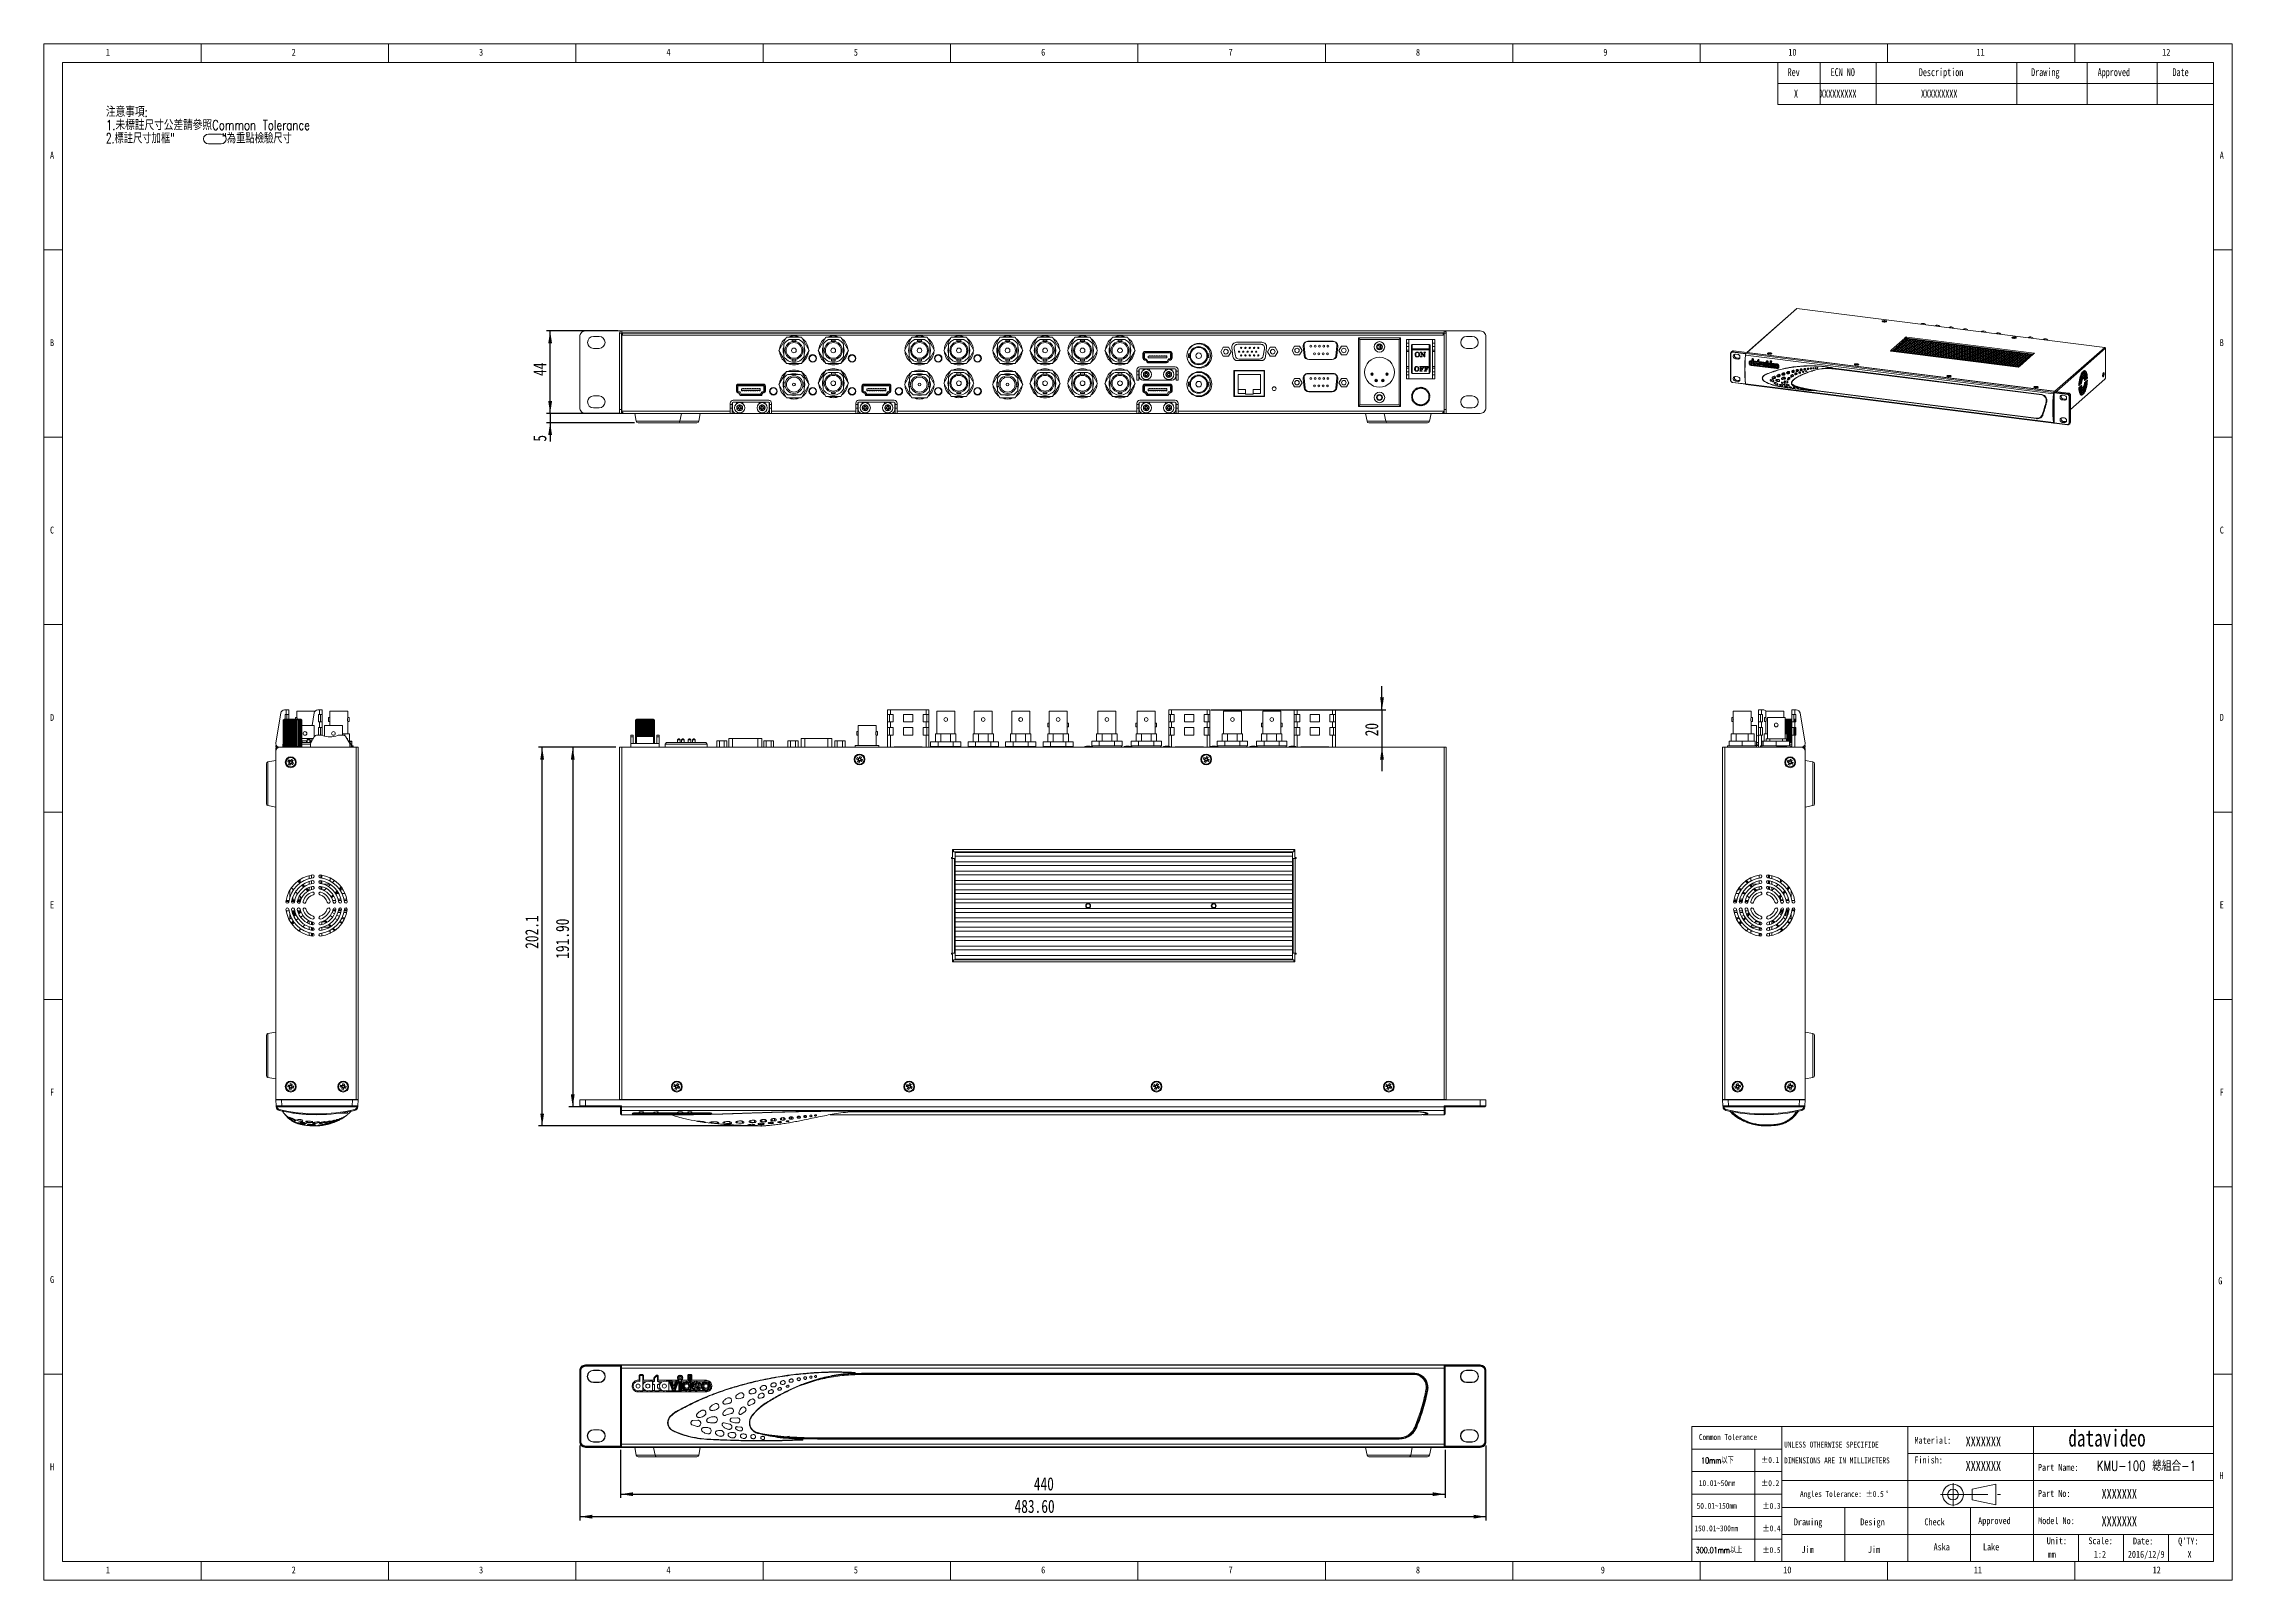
# Model space of a CAD drawing. Header units: millimetres. Extents: x 5 to 589, y 5 to 415.
import ezdxf

# ---------------------------------------------------------------- set-up
doc = ezdxf.new("R2010")
doc.units = ezdxf.units.MM
doc.header["$PDSIZE"] = -1
doc.linetypes.add('CENTERX2', pattern=[20.32, 12.7, -2.54, 2.54, -2.54])
doc.styles.add('SLDTEXTSTYLE0', font='TXT', dxfattribs={"width": 0.75})
doc.styles.add('SLDTEXTSTYLE1', font='TXT', dxfattribs={"width": 0.7})
doc.styles.add('SLDTEXTSTYLE2', font='TXT', dxfattribs={"width": 0.75, "bigfont": 'bigfont'})
doc.styles.add('SLDTEXTSTYLE3', font='TXT', dxfattribs={"width": 0.67, "bigfont": 'bigfont'})
doc.dimstyles.new('SLDDIMSTYLE0', dxfattribs={"dimtxt": 3.5, "dimasz": 3.302, "dimexe": 0, "dimexo": 0.0625, "dimgap": 0.875, "dimtad": 1, "dimlfac": 2, "dimrnd": 1e-09, "dimzin": 12, "dimdsep": 46, "dimtxsty": 'SLDTEXTSTYLE0', "dimsah": 1, "dimcen": 0.09, "dimadec": 0, "dimazin": 3, "dimtfac": 1, "dimtofl": 0, "dimtmove": 0, "dimatfit": 3, "dimfxl": 1, "dimfrac": 2, "dimtolj": 1, "dimtzin": 12, "dimarcsym": 0})
doc.dimstyles.new('SLDDIMSTYLE1', dxfattribs={"dimtxt": 3.5, "dimasz": 3.302, "dimexe": 0, "dimexo": 0.0625, "dimgap": 0.875, "dimtad": 1, "dimlfac": 2, "dimrnd": 1e-09, "dimzin": 4, "dimdsep": 46, "dimtxsty": 'SLDTEXTSTYLE0', "dimsah": 1, "dimcen": 0.09, "dimadec": 0, "dimazin": 1, "dimtfac": 1, "dimtofl": 0, "dimtmove": 0, "dimatfit": 3, "dimfxl": 1, "dimfrac": 2, "dimtolj": 1, "dimtzin": 12, "dimarcsym": 0})
doc.dimstyles.new('SLDDIMSTYLE2', dxfattribs={"dimtxt": 3.5, "dimasz": 3.302, "dimexe": 0, "dimexo": 0.0625, "dimgap": 0.875, "dimtad": 1, "dimdec": 1, "dimlfac": 2, "dimrnd": 1e-09, "dimzin": 12, "dimdsep": 46, "dimtxsty": 'SLDTEXTSTYLE0', "dimsah": 1, "dimcen": 0.09, "dimadec": 0, "dimazin": 3, "dimtfac": 1, "dimtofl": 0, "dimtmove": 0, "dimatfit": 3, "dimfxl": 1, "dimfrac": 2, "dimtolj": 1, "dimtzin": 12, "dimarcsym": 0})
doc.dimstyles.new('SLDDIMSTYLE3', dxfattribs={"dimtxt": 3.5, "dimasz": 3.302, "dimexe": 0, "dimexo": 0.0625, "dimgap": 0.875, "dimtad": 1, "dimlfac": 2, "dimrnd": 1e-09, "dimzin": 12, "dimdsep": 46, "dimtxsty": 'SLDTEXTSTYLE0', "dimsah": 1, "dimcen": 0.09, "dimadec": 0, "dimazin": 3, "dimtfac": 1, "dimtmove": 0, "dimatfit": 0, "dimfxl": 1, "dimfrac": 2, "dimtolj": 1, "dimtzin": 12, "dimarcsym": 0})

msp = doc.modelspace()

# ---------------------------------------------------------------- texts
at = {"color": 7, "linetype": 'Continuous', "lineweight": 0, "attachment_point": 1}
for s, insert, char_height, style in [('1', (21.5833, 413.668), 1.8521, 'SLDTEXTSTYLE0'), ('2', (71.1667, 413.668), 1.8521, 'SLDTEXTSTYLE0'), ('3', (121.1667, 413.668), 1.8521, 'SLDTEXTSTYLE0'), ('4', (171.1667, 413.668), 1.8521, 'SLDTEXTSTYLE0'), ('5', (221.1667, 413.668), 1.8521, 'SLDTEXTSTYLE0'), ('6', (271.1667, 413.668), 1.8521, 'SLDTEXTSTYLE0'), ('7', (321.1667, 413.668), 1.8521, 'SLDTEXTSTYLE0'), ('8', (371.1667, 413.668), 1.8521, 'SLDTEXTSTYLE0'), ('9', (421.1667, 413.668), 1.8521, 'SLDTEXTSTYLE0'), ('10', (470.5417, 413.668), 1.85208, 'SLDTEXTSTYLE0'), ('11', (520.75, 413.668), 1.85208, 'SLDTEXTSTYLE0'), ('12', (570.3333, 413.668), 1.85208, 'SLDTEXTSTYLE0'), ('Rev', (470.3502, 408.4819), 2.11667, 'SLDTEXTSTYLE0'), ('ECN NO', (481.8265, 408.4819), 2.11667, 'SLDTEXTSTYLE0'), ('Description', (505.3653, 408.4819), 2.116667, 'SLDTEXTSTYLE0'), ('Drawing', (535.3368, 408.4819), 2.11667, 'SLDTEXTSTYLE0'), ('Approved', (553.0937, 408.4819), 2.11667, 'SLDTEXTSTYLE0'), ('Date', (573.0516, 408.4819), 2.11667, 'SLDTEXTSTYLE0'), ('X', (472.0475, 402.7298), 2.1167, 'SLDTEXTSTYLE0'), ('XXXXXXXXX', (479.0127, 402.7298), 2.11667, 'SLDTEXTSTYLE0'), ('XXXXXXXXX', (505.9422, 402.7298), 2.11667, 'SLDTEXTSTYLE0'), ('A', (6.6667, 386.168), 1.8521, 'SLDTEXTSTYLE0'), ('A', (585.6667, 386.168), 1.8521, 'SLDTEXTSTYLE0'), ('B', (6.6667, 336.168), 1.8521, 'SLDTEXTSTYLE0'), ('B', (585.6667, 336.168), 1.8521, 'SLDTEXTSTYLE0'), ('C', (6.6667, 286.168), 1.8521, 'SLDTEXTSTYLE0'), ('C', (585.6667, 286.168), 1.8521, 'SLDTEXTSTYLE0'), ('D', (6.6667, 236.168), 1.8521, 'SLDTEXTSTYLE0'), ('D', (585.6667, 236.168), 1.8521, 'SLDTEXTSTYLE0'), ('E', (6.6667, 186.168), 1.8521, 'SLDTEXTSTYLE0'), ('E', (585.6667, 186.168), 1.8521, 'SLDTEXTSTYLE0'), ('F', (6.6667, 136.168), 1.8521, 'SLDTEXTSTYLE0'), ('F', (585.6667, 136.168), 1.8521, 'SLDTEXTSTYLE0'), ('G', (6.6667, 86.168), 1.8521, 'SLDTEXTSTYLE0'), ('G', (585.2516, 85.8233), 1.8521, 'SLDTEXTSTYLE0'), ('Common Tolerance', (446.674, 43.9873), 1.5875, 'SLDTEXTSTYLE0'), ('Material:', (504.2127, 43.2623), 1.85208, 'SLDTEXTSTYLE0'), ('XXXXXXX', (517.8557, 43.332), 2.64583, 'SLDTEXTSTYLE0'), ('datavideo', (545.2612, 45.1741), 4.49792, 'SLDTEXTSTYLE0'), ('H', (6.6667, 36.168), 1.8521, 'SLDTEXTSTYLE0'), ('10mm以下', (447.2605, 37.7572), 1.5875, 'SLDTEXTSTYLE2'), ('±0.1', (463.2564, 37.8771), 1.5875, 'SLDTEXTSTYLE0'), ('Finish:', (504.1814, 38.0203), 1.85208, 'SLDTEXTSTYLE0'), ('XXXXXXX', (517.8557, 36.8354), 2.64583, 'SLDTEXTSTYLE0'), ('Part Name:', (537.1468, 36.0459), 1.85208, 'SLDTEXTSTYLE0'), ('KMU-100 總組合-1', (552.8725, 36.8354), 2.645833, 'SLDTEXTSTYLE2'), ('10.01~50mm', (446.674, 31.7083), 1.5875, 'SLDTEXTSTYLE0'), ('±0.2', (463.2564, 31.7083), 1.5875, 'SLDTEXTSTYLE0'), ('XXXXXXX', (554.1327, 29.3684), 2.64583, 'SLDTEXTSTYLE0'), ('H', (585.6163, 33.843), 1.8521, 'SLDTEXTSTYLE0'), ('50.01~150mm', (446.0875, 25.6428), 1.5875, 'SLDTEXTSTYLE0'), ('±0.3', (463.6163, 25.6428), 1.5875, 'SLDTEXTSTYLE0'), ('Part No:', (537.1468, 29.0805), 1.85208, 'SLDTEXTSTYLE0'), ('150.01~300mm', (445.501, 19.6377), 1.5875, 'SLDTEXTSTYLE0'), ('±0.4', (463.6163, 19.6377), 1.5875, 'SLDTEXTSTYLE0'), ('Drawing', (472.0165, 21.491), 1.85208, 'SLDTEXTSTYLE0'), ('Design', (489.741, 21.491), 1.85208, 'SLDTEXTSTYLE0'), ('Check', (506.8555, 21.491), 1.85208, 'SLDTEXTSTYLE0'), ('Approved', (521.1973, 21.8208), 1.85208, 'SLDTEXTSTYLE0'), ('Model No:', (537.1951, 21.8208), 1.85208, 'SLDTEXTSTYLE0'), ('XXXXXXX', (554.1327, 22.0252), 2.64583, 'SLDTEXTSTYLE0'), ('300.01mm以上', (445.7847, 13.8433), 1.5875, 'SLDTEXTSTYLE2'), ('±0.5', (463.6163, 13.8433), 1.5875, 'SLDTEXTSTYLE0'), ('Jim', (474.0464, 14.1064), 1.85208, 'SLDTEXTSTYLE0'), ('Jim', (491.7714, 14.1064), 1.85208, 'SLDTEXTSTYLE0'), ('Aska', (509.3066, 14.8133), 1.85208, 'SLDTEXTSTYLE0'), ('Lake', (522.4784, 14.8133), 1.85208, 'SLDTEXTSTYLE0'), ('Unit:', (539.4754, 16.4644), 1.85208, 'SLDTEXTSTYLE0'), ('mm', (539.7275, 12.8384), 1.85208, 'SLDTEXTSTYLE0'), ('Scale:', (550.6233, 16.4644), 1.85208, 'SLDTEXTSTYLE0'), ('1:2', (552.0763, 12.8384), 1.85208, 'SLDTEXTSTYLE0'), ('2016/12/9', (561.1448, 12.8384), 1.85208, 'SLDTEXTSTYLE0'), ('Date:', (562.5048, 16.3951), 1.85208, 'SLDTEXTSTYLE0'), ("Q'TY:", (574.5688, 16.3951), 1.85208, 'SLDTEXTSTYLE0'), ('X', (577.0718, 12.8384), 1.8521, 'SLDTEXTSTYLE0'), ('1', (21.5833, 8.668), 1.8521, 'SLDTEXTSTYLE0'), ('2', (71.1667, 8.668), 1.8521, 'SLDTEXTSTYLE0'), ('3', (121.1667, 8.668), 1.8521, 'SLDTEXTSTYLE0'), ('4', (171.1667, 8.668), 1.8521, 'SLDTEXTSTYLE0'), ('5', (221.1667, 8.668), 1.8521, 'SLDTEXTSTYLE0'), ('6', (271.1667, 8.668), 1.8521, 'SLDTEXTSTYLE0'), ('7', (321.1667, 8.668), 1.8521, 'SLDTEXTSTYLE0'), ('8', (371.1667, 8.668), 1.8521, 'SLDTEXTSTYLE0'), ('9', (420.4897, 8.668), 1.8521, 'SLDTEXTSTYLE0'), ('10', (469.1878, 8.668), 1.85208, 'SLDTEXTSTYLE0'), ('11', (520.0543, 8.668), 1.85208, 'SLDTEXTSTYLE0'), ('12', (567.7721, 8.668), 1.85208, 'SLDTEXTSTYLE0')]:
    msp.add_mtext(s, dxfattribs=dict(at, insert=insert, char_height=char_height, style=style))

# ---------------------------------------------------------------- blocks, each defined once
blk = doc.blocks.new('SW_NOTE_0')
at = {"color": 0, "linetype": 'Continuous', "lineweight": 0, "attachment_point": 1}
for s, insert, char_height, style in [('Angles Tolerance: ±0.5', (0, 2.05), 1.5875, 'SLDTEXTSTYLE0'), ('°', (22.95, 2.09), 1.59, 'SLDTEXTSTYLE1')]:
    blk.add_mtext(s, dxfattribs=dict(at, insert=insert, char_height=char_height, style=style))
blk = doc.blocks.new('SW_NOTE_1')
at = {"color": 0, "linetype": 'Continuous', "lineweight": 0, "char_height": 1.5875, "attachment_point": 1, "style": 'SLDTEXTSTYLE0'}
for s, insert in [('UNLESS OTHERWISE SPECIFIDE', (0, 2.05)), ('DIMENSIONS ARE IN MILLIMETERS', (0, -2.19))]:
    blk.add_mtext(s, dxfattribs=dict(at, insert=insert))
blk = doc.blocks.new('SW_NOTE_2')
at = {"color": 0, "linetype": 'Continuous', "lineweight": 0, "attachment_point": 1}
for s, insert, char_height, style in [('注意事項:', (0, 3.41), 2.646, 'SLDTEXTSTYLE2'), ('1.未標註尺寸公差請參照Common Tolerance', (0, -0.12), 2.6458, 'SLDTEXTSTYLE2'), ('2.標註尺寸加框"        "為重點檢驗尺寸', (0, -3.64), 2.6458, 'SLDTEXTSTYLE3')]:
    blk.add_mtext(s, dxfattribs=dict(at, insert=insert, char_height=char_height, style=style))
blk = doc.blocks.new('_D')
for p, q in [((158.94, 39.81), (158.94, 26.96)), ((378.94, 39.81), (378.94, 26.96)), ((158.94, 27.96), (378.94, 27.96))]:
    blk.add_line(p, q)
for points in [[(158.94, 27.96), (162.25, 27.45), (162.25, 28.47)], [(378.94, 27.96), (375.64, 28.47), (375.64, 27.45)]]:
    blk.add_solid(points)
at = {"insert": (269.2, 32.47), "char_height": 3.5, "attachment_point": 1, "style": 'SLDTEXTSTYLE0'}
blk.add_mtext('440', dxfattribs=at)
blk = doc.blocks.new('_D_1')
for p, q in [((148.04, 40.96), (148.04, 20.96)), ((389.84, 40.96), (389.84, 20.96)), ((389.84, 21.96), (148.04, 21.96))]:
    blk.add_line(p, q)
for points in [[(148.04, 21.96), (151.35, 21.45), (151.35, 22.47)], [(389.84, 21.96), (386.54, 22.47), (386.54, 21.45)]]:
    blk.add_solid(points)
at = {"insert": (264.05, 26.47), "char_height": 3.5, "attachment_point": 1, "style": 'SLDTEXTSTYLE0'}
blk.add_mtext('483.60', dxfattribs=at)
blk = doc.blocks.new('_D_2')
for p, q in [((157.64, 227.27), (136.99, 227.27)), ((137.99, 126.23), (137.99, 227.27)), ((195.42, 126.23), (136.99, 126.23))]:
    blk.add_line(p, q)
for points in [[(137.99, 227.27), (137.49, 223.97), (138.5, 223.97)], [(137.99, 126.23), (138.5, 129.54), (137.49, 129.54)]]:
    blk.add_solid(points)
at = {"insert": (133.48, 173.49), "char_height": 3.5, "attachment_point": 1, "rotation": 90, "style": 'SLDTEXTSTYLE0'}
blk.add_mtext('202.1', dxfattribs=at)
blk = doc.blocks.new('_D_3')
for p, q in [((362.11, 237.27), (362.11, 243.62)), ((316.43, 237.27), (363.11, 237.27)), ((362.11, 237.27), (362.11, 227.27)), ((362.11, 227.27), (362.11, 220.92))]:
    blk.add_line(p, q)
for points in [[(362.11, 237.27), (362.62, 240.58), (361.6, 240.58)], [(362.11, 227.27), (361.6, 223.97), (362.62, 223.97)]]:
    blk.add_solid(points)
at = {"insert": (357.6, 230.19), "char_height": 3.5, "attachment_point": 1, "rotation": 90, "style": 'SLDTEXTSTYLE0'}
blk.add_mtext('20', dxfattribs=at)
blk = doc.blocks.new('_D_4')
for p, q in [((157.64, 227.27), (145.16, 227.27)), ((146.16, 227.27), (146.16, 131.32)), ((148.54, 131.32), (145.16, 131.32))]:
    blk.add_line(p, q)
for points in [[(146.16, 227.27), (145.65, 223.97), (146.67, 223.97)], [(146.16, 131.32), (146.67, 134.63), (145.65, 134.63)]]:
    blk.add_solid(points)
at = {"insert": (141.65, 170.84), "char_height": 3.5, "attachment_point": 1, "rotation": 90, "style": 'SLDTEXTSTYLE0'}
blk.add_mtext('191.90', dxfattribs=at)
blk = doc.blocks.new('_D_5')
for p, q in [((158.22, 338.36), (139.13, 338.36)), ((140.13, 316.36), (140.13, 338.36)), ((158.79, 316.36), (139.13, 316.36))]:
    blk.add_line(p, q)
for points in [[(140.13, 338.36), (139.62, 335.06), (140.64, 335.06)], [(140.13, 316.36), (140.64, 319.66), (139.62, 319.66)]]:
    blk.add_solid(points)
at = {"insert": (135.62, 326.35), "char_height": 3.5, "attachment_point": 1, "rotation": 90, "style": 'SLDTEXTSTYLE0'}
blk.add_mtext('44', dxfattribs=at)
blk = doc.blocks.new('_D_6')
for p, q in [((140.13, 316.36), (140.13, 322.71)), ((158.79, 316.36), (139.13, 316.36)), ((140.13, 316.36), (140.13, 313.86)), ((162.6, 313.86), (139.13, 313.86)), ((140.13, 313.86), (140.13, 308.83))]:
    blk.add_line(p, q)
for points in [[(140.13, 316.36), (140.64, 319.66), (139.62, 319.66)], [(140.13, 313.86), (139.62, 310.56), (140.64, 310.56)]]:
    blk.add_solid(points)
at = {"insert": (135.62, 308.83), "char_height": 3.5, "attachment_point": 1, "rotation": 90, "style": 'SLDTEXTSTYLE0'}
blk.add_mtext('5', dxfattribs=at)

# ---------------------------------------------------------------- dimensions: what is measured, and where the dimension line sits
for base, p1, p2, dimstyle, picture, middle in [((140.1296, 338.3625), (159.7943, 316.3625), (159.2193, 338.3625), 'SLDDIMSTYLE0', '_D_5', (140.1296, 328.9403)), ((140.1296, 313.8625), (159.7943, 316.3625), (163.6042, 313.8625), 'SLDDIMSTYLE3', '_D_6', (140.1296, 310.121)), ((362.1118, 227.2748), (315.4343, 237.2748), (379.2443, 227.2748), 'SLDDIMSTYLE3', '_D_3', (362.1118, 232.7745)), ((137.9943, 227.2748), (196.4181, 126.2333), (158.6443, 227.2748), 'SLDDIMSTYLE2', '_D_2', (137.9943, 179.3102)), ((146.1575, 131.3248), (158.6443, 227.2748), (149.5443, 131.3248), 'SLDDIMSTYLE1', '_D_4', (146.1575, 177.9559))]:
    dim = msp.add_linear_dim(base=base, p1=p1, p2=p2, angle=90, dimstyle=dimstyle)
    dim.commit()
    dim.dimension.update_dxf_attribs({"geometry": picture, "text_midpoint": middle, "dimtype": 160})
for base, p1, p2, dimstyle, picture, middle in [((148.0443, 21.9586), (389.8443, 41.9607), (148.0443, 41.9607), 'SLDDIMSTYLE1', '_D_1', (271.1631, 21.9586)), ((378.9443, 27.9586), (158.9443, 40.8091), (378.9443, 40.8091), 'SLDDIMSTYLE0', '_D', (273.0831, 27.9586))]:
    dim = msp.add_linear_dim(base=base, p1=p1, p2=p2, dimstyle=dimstyle)
    dim.commit()
    dim.dimension.update_dxf_attribs({"geometry": picture, "text_midpoint": middle, "dimtype": 160})

# ---------------------------------------------------------------- linework, layer by layer
at = {"color": 7, "linetype": 'Continuous', "lineweight": 0}
for p, q in [((589, 415), (5, 415)), ((5, 415), (5, 5)), ((47, 410), (47, 415)), ((97, 415), (97, 410)), ((147, 410), (147, 415)), ((197, 415), (197, 410)), ((247, 410), (247, 415)), ((297, 415), (297, 410)), ((347, 410), (347, 415)), ((397, 415), (397, 410)), ((447, 410), (447, 415)), ((497, 415), (497, 410)), ((547, 410), (547, 415)), ((589, 5), (589, 415)), ((584, 410), (10, 410)), ((10, 410), (10, 10)), ((467.75, 410), (569, 410)), ((467.75, 410), (467.75, 398.75)), ((479, 410), (479, 398.75)), ((486.5, 410), (569, 410)), ((494, 410), (494, 398.75)), ((531.5, 410), (531.5, 398.75)), ((550.25, 410), (550.25, 398.75)), ((569, 398.75), (569, 410)), ((569, 410), (584, 410)), ((584, 10), (584, 410)), ((584, 398.75), (584, 410)), ((467.75, 404.375), (584, 404.375)), ((467.75, 398.75), (584, 398.75)), ((10, 360), (5, 360)), ((584, 360), (589, 360)), ((5, 310), (10, 310)), ((589, 310), (584, 310)), ((10, 260), (5, 260)), ((584, 260), (589, 260)), ((5, 210), (10, 210)), ((589, 210), (584, 210)), ((10, 160), (5, 160)), ((584, 160), (589, 160)), ((5, 110), (10, 110)), ((589, 110), (584, 110)), ((10, 60), (5, 60)), ((584, 60), (589, 60)), ((444.8, 46), (444.8, 10)), ((468.8, 46), (444.8, 46)), ((468.8, 46), (536, 46)), ((468.8, 46), (468.8, 24.4)), ((468.8, 24.4), (468.8, 46)), ((468.8, 46), (468.8, 10)), ((502.4, 24.4), (502.4, 46)), ((536, 46), (584, 46)), ((536, 46), (536, 10)), ((584, 46), (584, 10)), ((468.8, 40), (444.8, 40)), ((461.6, 40), (461.6, 10)), ((536, 38.8), (502.4, 38.8)), ((536, 38.8), (584, 38.8)), ((468.8, 34), (444.8, 34)), ((536, 31.6), (468.8, 31.6)), ((519.5612, 29.3101), (525.9091, 30.617)), ((519.5612, 29.3101), (519.5612, 26.4301)), ((525.9091, 30.617), (525.9091, 25.1231)), ((536, 31.6), (584, 31.6)), ((468.8, 28), (444.8, 28)), ((468.8, 10), (468.8, 24.4)), ((468.8, 10), (468.8, 24.4)), ((536, 24.4), (468.8, 24.4)), ((468.8, 17.2), (468.8, 24.4)), ((485.6, 10), (485.6, 24.4)), ((502.4, 17.2), (502.4, 24.4)), ((519.2, 17.2), (519.2, 24.4)), ((519.5612, 26.4301), (525.9091, 25.1231)), ((536, 24.4), (584, 24.4)), ((468.8, 22), (444.8, 22)), ((468.8, 16), (444.8, 16)), ((468.8, 17.2), (536, 17.2)), ((468.8, 17.2), (468.8, 10)), ((502.4, 17.2), (502.4, 10)), ((519.2, 17.2), (519.2, 10)), ((536, 17.2), (584, 17.2)), ((548, 17.2), (548, 10)), ((560, 17.2), (560, 10)), ((572, 17.2), (572, 10)), ((10, 10), (584, 10)), ((47, 5), (47, 10)), ((97, 10), (97, 5)), ((147, 5), (147, 10)), ((197, 10), (197, 5)), ((247, 5), (247, 10)), ((297, 5), (297, 10)), ((347, 5), (347, 10)), ((397, 10), (397, 5)), ((444.8, 10), (519.2, 10)), ((447, 10), (447, 5)), ((497, 10), (497, 5)), ((519.2, 10), (584, 10)), ((547, 10), (547, 5)), ((5, 5), (589, 5))]:
    msp.add_line(p, q, dxfattribs=at)
at = {"color": 7, "linetype": 'Continuous', "lineweight": 0, "true_color": 0xffffff}
for p, q in [((47.6487, 389.6189), (47.6487, 389.6169)), ((48.9477, 390.9179), (52.3497, 390.9179)), ((48.9477, 388.3179), (52.3497, 388.3179)), ((53.6487, 389.6189), (53.6487, 389.6169))]:
    msp.add_line(p, q, dxfattribs=at)
at = {"color": 7, "linetype": 'Continuous', "lineweight": 15}
for p, q in [((472.7005, 344.2851), (459.4628, 332.6106)), ((472.8526, 344.3295), (459.559, 332.6056)), ((472.8526, 344.3295), (554.9633, 333.9845)), ((495.6432, 340.9319), (495.6432, 340.8942)), ((495.7389, 340.7961), (495.7581, 340.7873)), ((495.9927, 341.0246), (495.8559, 340.976)), ((495.8559, 340.976), (495.98, 340.9372)), ((495.9814, 340.9231), (495.865, 340.8817)), ((495.865, 340.8817), (496.0109, 340.8361)), ((496.0015, 340.8387), (495.9907, 340.9305)), ((496.1168, 340.9858), (495.9927, 341.0246)), ((496.0556, 340.852), (495.9927, 341.0246)), ((496.0109, 340.8361), (496.1273, 340.8775)), ((496.2754, 341.0276), (496.1591, 340.9863)), ((496.1695, 340.8779), (496.2936, 340.8392)), ((496.2754, 341.0276), (496.2225, 340.8614)), ((496.4213, 340.982), (496.2754, 341.0276)), ((496.2967, 340.9342), (496.2857, 340.846)), ((496.2936, 340.8392), (496.4304, 340.8878)), ((496.305, 340.9407), (496.4213, 340.982)), ((496.4304, 340.8878), (496.3063, 340.9266)), ((496.5283, 340.7873), (496.5474, 340.7961)), ((496.6432, 340.8942), (496.6432, 340.9319)), ((505.9313, 340.2112), (505.8824, 340.1681)), ((506.0551, 340.2539), (506.0551, 340.1464)), ((506.4551, 340.1048), (506.4551, 340.2539)), ((509.6729, 339.7398), (509.6241, 339.6967)), ((509.7968, 339.7825), (509.7968, 339.6749)), ((510.1968, 339.6334), (510.1968, 339.7825)), ((513.4146, 339.2684), (513.3657, 339.2253)), ((513.5384, 339.3111), (513.5384, 339.2035)), ((513.9384, 339.162), (513.9384, 339.3111)), ((517.1562, 338.797), (517.1074, 338.7539)), ((517.2801, 338.8397), (517.2801, 338.7321)), ((517.6801, 338.6906), (517.6801, 338.8397)), ((148.0443, 317.8645), (148.0443, 336.8604)), ((149.5443, 338.3625), (159.2193, 338.3625)), ((153.1943, 336.8836), (151.6943, 336.8836)), ((151.6943, 333.7163), (153.1943, 333.7163)), ((159.1443, 337.7875), (158.6443, 337.7875)), ((158.6443, 337.7875), (158.6443, 317.3625)), ((159.1443, 337.7875), (159.1443, 317.3625)), ((159.2193, 335.0875), (159.1443, 335.0875)), ((159.1443, 333.6375), (159.2193, 333.6375)), ((159.2193, 338.3625), (159.2193, 337.8625)), ((378.6693, 338.3625), (159.2193, 338.3625)), ((378.6693, 337.8625), (159.2193, 337.8625)), ((159.2193, 337.8125), (159.4693, 337.8125)), ((159.2193, 337.0625), (159.2193, 337.8125)), ((159.2193, 316.9375), (159.2193, 337.0625)), ((159.4693, 337.3125), (159.4693, 337.8125)), ((159.4693, 337.8125), (378.4193, 337.8125)), ((159.4693, 337.3125), (159.4693, 337.2375)), ((378.4193, 337.2375), (159.4693, 337.2375)), ((173.2193, 337.8625), (173.2193, 337.8125)), ((174.6693, 337.8125), (174.6693, 337.8625)), ((199.2693, 337.8625), (199.2693, 337.8125)), ((203.1736, 336.6675), (201.1529, 333.1675)), ((201.1529, 333.1675), (203.1736, 329.6675)), ((202.4693, 334.7969), (202.4693, 331.5381)), ((207.2151, 336.6675), (203.1736, 336.6675)), ((206.4869, 336.0675), (203.9018, 336.0675)), ((204.6943, 335.9175), (204.6943, 335.5161)), ((204.6943, 335.9175), (205.1943, 335.9175)), ((205.1943, 335.9175), (205.6943, 335.9175)), ((205.6943, 335.5152), (205.6943, 335.9175)), ((209.2358, 333.1675), (207.2151, 336.6675)), ((207.2151, 329.6675), (209.2358, 333.1675)), ((207.9193, 331.5381), (207.9193, 334.7969)), ((207.9443, 332.2469), (207.9443, 334.0881)), ((213.6736, 336.6675), (211.6529, 333.1675)), ((211.6529, 333.1675), (213.6736, 329.6675)), ((212.9693, 334.7969), (212.9693, 331.5381)), ((217.7151, 336.6675), (213.6736, 336.6675)), ((216.9869, 336.0675), (214.4018, 336.0675)), ((215.1943, 335.9175), (215.1943, 335.5161)), ((215.1943, 335.9175), (215.6943, 335.9175)), ((215.6943, 335.9175), (216.1943, 335.9175)), ((216.1943, 335.5152), (216.1943, 335.9175)), ((219.7358, 333.1675), (217.7151, 336.6675)), ((217.7151, 329.6675), (219.7358, 333.1675)), ((218.4193, 331.5381), (218.4193, 334.7969)), ((218.4443, 332.2469), (218.4443, 334.0881)), ((221.9693, 337.8625), (221.9693, 337.8125)), ((223.4193, 337.8125), (223.4193, 337.8625)), ((236.6736, 336.6675), (234.6529, 333.1675)), ((234.6529, 333.1675), (236.6736, 329.6675)), ((235.9693, 334.7969), (235.9693, 331.5381)), ((240.7151, 336.6675), (236.6736, 336.6675)), ((239.9869, 336.0675), (237.4018, 336.0675)), ((238.1943, 335.9175), (238.1943, 335.5161)), ((238.1943, 335.9175), (238.6943, 335.9175)), ((238.6943, 335.9175), (239.1943, 335.9175)), ((239.1943, 335.5152), (239.1943, 335.9175)), ((242.7358, 333.1675), (240.7151, 336.6675)), ((240.7151, 329.6675), (242.7358, 333.1675)), ((241.4193, 331.5381), (241.4193, 334.7969)), ((241.4443, 332.2469), (241.4443, 334.0881)), ((247.1736, 336.6675), (245.1529, 333.1675)), ((245.1529, 333.1675), (247.1736, 329.6675)), ((246.4693, 334.7969), (246.4693, 331.5381)), ((251.2151, 336.6675), (247.1736, 336.6675)), ((250.4869, 336.0675), (247.9018, 336.0675)), ((248.6943, 335.9175), (248.6943, 335.5161)), ((248.6943, 335.9175), (249.1943, 335.9175)), ((249.1943, 335.9175), (249.6943, 335.9175)), ((249.6943, 335.5152), (249.6943, 335.9175)), ((253.2358, 333.1675), (251.2151, 336.6675)), ((251.2151, 329.6675), (253.2358, 333.1675)), ((251.9193, 331.5381), (251.9193, 334.7969)), ((251.9443, 332.2469), (251.9443, 334.0881)), ((260.1736, 336.6675), (258.1529, 333.1675)), ((258.1529, 333.1675), (260.1736, 329.6675)), ((259.4693, 334.7969), (259.4693, 331.5381)), ((264.2151, 336.6675), (260.1736, 336.6675)), ((263.4869, 336.0675), (260.9018, 336.0675)), ((261.6943, 335.9175), (261.6943, 335.5161)), ((261.6943, 335.9175), (262.1943, 335.9175)), ((262.1943, 335.9175), (262.6943, 335.9175)), ((262.6943, 335.5152), (262.6943, 335.9175)), ((266.2358, 333.1675), (264.2151, 336.6675)), ((264.2151, 329.6675), (266.2358, 333.1675)), ((264.9193, 331.5381), (264.9193, 334.7969)), ((264.9443, 332.2469), (264.9443, 334.0881)), ((270.1736, 336.6675), (268.1529, 333.1675)), ((268.1529, 333.1675), (270.1736, 329.6675)), ((269.4693, 334.7969), (269.4693, 331.5381)), ((274.2151, 336.6675), (270.1736, 336.6675)), ((273.4869, 336.0675), (270.9018, 336.0675)), ((271.6943, 335.9175), (271.6943, 335.5161)), ((271.6943, 335.9175), (272.1943, 335.9175)), ((272.1943, 335.9175), (272.6943, 335.9175)), ((272.6943, 335.5152), (272.6943, 335.9175)), ((276.2358, 333.1675), (274.2151, 336.6675)), ((274.2151, 329.6675), (276.2358, 333.1675)), ((274.9193, 331.5381), (274.9193, 334.7969)), ((274.9443, 332.2469), (274.9443, 334.0881)), ((280.1736, 336.6675), (278.1529, 333.1675)), ((278.1529, 333.1675), (280.1736, 329.6675)), ((279.4693, 334.7969), (279.4693, 331.5381)), ((284.2151, 336.6675), (280.1736, 336.6675)), ((283.4869, 336.0675), (280.9018, 336.0675)), ((281.6943, 335.9175), (281.6943, 335.5161)), ((281.6943, 335.9175), (282.1943, 335.9175)), ((282.1943, 335.9175), (282.6943, 335.9175)), ((282.6943, 335.5152), (282.6943, 335.9175)), ((286.2358, 333.1675), (284.2151, 336.6675)), ((284.2151, 329.6675), (286.2358, 333.1675)), ((284.9193, 331.5381), (284.9193, 334.7969)), ((284.9443, 332.2469), (284.9443, 334.0881)), ((290.1736, 336.6675), (288.1529, 333.1675)), ((288.1529, 333.1675), (290.1736, 329.6675)), ((289.4693, 334.7969), (289.4693, 331.5381)), ((290.1193, 337.8125), (290.1193, 337.8625)), ((294.2151, 336.6675), (290.1736, 336.6675)), ((293.4869, 336.0675), (290.9018, 336.0675)), ((291.6943, 335.9175), (291.6943, 335.5161)), ((291.6943, 335.9175), (292.1943, 335.9175)), ((292.1943, 335.9175), (292.6943, 335.9175)), ((292.6943, 335.5152), (292.6943, 335.9175)), ((296.2358, 333.1675), (294.2151, 336.6675)), ((294.2151, 329.6675), (296.2358, 333.1675)), ((294.9193, 331.5381), (294.9193, 334.7969)), ((294.9443, 332.2469), (294.9443, 334.0881)), ((305.5793, 332.9275), (298.8293, 332.9275)), ((301.2193, 337.8625), (301.2193, 337.8125)), ((302.6693, 337.8125), (302.6693, 337.8625)), ((314.4693, 337.8625), (314.4693, 337.8125)), ((315.9193, 337.8125), (315.9193, 337.8625)), ((319.7568, 334.0283), (319.0693, 332.8375)), ((321.1318, 334.0283), (319.7568, 334.0283)), ((321.8193, 332.8375), (321.1318, 334.0283)), ((322.0762, 333.9568), (322.3284, 331.5568)), ((322.6345, 333.6388), (322.9784, 331.6888)), ((330.0693, 335.3375), (323.3193, 335.3375)), ((329.7693, 334.8125), (323.6193, 334.8125)), ((330.4103, 331.6888), (330.7542, 333.6388)), ((331.0602, 331.5568), (331.3125, 333.9568)), ((332.2568, 334.0283), (331.5693, 332.8375)), ((333.6318, 334.0283), (332.2568, 334.0283)), ((334.3193, 332.8375), (333.6318, 334.0283)), ((338.7804, 334.3125), (338.1164, 333.1625)), ((338.1164, 333.1625), (338.7804, 332.0125)), ((340.1083, 334.3125), (338.7804, 334.3125)), ((340.7722, 333.1625), (340.1083, 334.3125)), ((340.1083, 332.0125), (340.7722, 333.1625)), ((341.0762, 334.2318), (341.3284, 331.8318)), ((341.3106, 334.4328), (341.6001, 331.6828)), ((349.0836, 335.5375), (342.3051, 335.5375)), ((349.0693, 335.6125), (342.3193, 335.6125)), ((349.7886, 331.6828), (350.0781, 334.4328)), ((350.0602, 331.8318), (350.3125, 334.2318)), ((351.2804, 334.3125), (350.6164, 333.1625)), ((350.6164, 333.1625), (351.2804, 332.0125)), ((352.6083, 334.3125), (351.2804, 334.3125)), ((353.2723, 333.1625), (352.6083, 334.3125)), ((352.6083, 332.0125), (353.2723, 333.1625)), ((355.8193, 318.2375), (355.8193, 336.4875)), ((356.2193, 336.0875), (355.8193, 336.4875)), ((355.8193, 336.4875), (367.0693, 336.4875)), ((356.2193, 336.0875), (356.2193, 318.6375)), ((366.6693, 336.0875), (356.2193, 336.0875)), ((360.9134, 334.4875), (361.3793, 334.4875)), ((361.2658, 334.7375), (361.6229, 334.7375)), ((361.3793, 333.4657), (361.3793, 334.4875)), ((361.7543, 334.6838), (361.7543, 333.5412)), ((363.2193, 337.8625), (363.2193, 337.8125)), ((364.6693, 337.8125), (364.6693, 337.8625)), ((367.0693, 336.4875), (366.6693, 336.0875)), ((366.6693, 318.6375), (366.6693, 336.0875)), ((367.0693, 336.4875), (367.0693, 318.2375)), ((368.6943, 336.1125), (369.2943, 336.1125)), ((368.6943, 335.1021), (368.6943, 336.1125)), ((369.2943, 335.1021), (368.6943, 335.1021)), ((368.6943, 334.2361), (368.6943, 335.1021)), ((369.2943, 334.2361), (368.6943, 334.2361)), ((368.6943, 333.2604), (368.6943, 334.2361)), ((369.2943, 333.2604), (368.6943, 333.2604)), ((368.6943, 332.8608), (368.6943, 333.2604)), ((369.2943, 335.1021), (369.2943, 336.1125)), ((369.2943, 336.1125), (375.5943, 336.1125)), ((369.2943, 334.2361), (369.2943, 335.1021)), ((369.2943, 333.2604), (369.2943, 334.2361)), ((369.2943, 332.8608), (369.2943, 333.2604)), ((369.9443, 333.445), (369.9443, 334.4767)), ((369.9443, 327.8418), (369.9443, 333.445)), ((370.1943, 334.7355), (370.1943, 333.6171)), ((370.1943, 334.7355), (374.6943, 334.7355)), ((370.1943, 333.6171), (370.1943, 333.3716)), ((370.1943, 333.6171), (374.6943, 333.6171)), ((374.6943, 333.3716), (370.1943, 333.3716)), ((370.1943, 333.3716), (370.1943, 326.9895)), ((374.6943, 333.6171), (374.6943, 334.7355)), ((374.6943, 333.3716), (374.6943, 333.6171)), ((374.6943, 326.9895), (374.6943, 333.3716)), ((374.9443, 334.4767), (374.9443, 333.445)), ((374.9443, 333.445), (374.9443, 327.8418)), ((375.5943, 336.1125), (376.1943, 336.1125)), ((375.5943, 336.1125), (375.5943, 335.1021)), ((375.5943, 335.1021), (376.1943, 335.1021)), ((375.5943, 335.1021), (375.5943, 334.2361)), ((375.5943, 334.2361), (376.1943, 334.2361)), ((375.5943, 334.2361), (375.5943, 333.2604)), ((375.5943, 333.2604), (376.1943, 333.2604)), ((375.5943, 333.2604), (375.5943, 332.8608)), ((376.1943, 336.1125), (376.1943, 335.1021)), ((376.1943, 335.1021), (376.1943, 334.2361)), ((376.1943, 334.2361), (376.1943, 333.2604)), ((376.1943, 333.2604), (376.1943, 332.8608)), ((378.4193, 337.8125), (378.4193, 337.3125)), ((378.4193, 337.8125), (378.6693, 337.8125)), ((378.4193, 337.2375), (378.4193, 337.3125)), ((378.6693, 338.3625), (388.3443, 338.3625)), ((378.6693, 337.8625), (378.6693, 338.3625)), ((378.6693, 337.8125), (378.6693, 337.0625)), ((378.6693, 316.9375), (378.6693, 337.0625)), ((378.7443, 335.0875), (378.6693, 335.0875)), ((378.6693, 333.6375), (378.7443, 333.6375)), ((379.2443, 337.7875), (378.7443, 337.7875)), ((378.7443, 317.3625), (378.7443, 337.7875)), ((379.2443, 317.3625), (379.2443, 337.7875)), ((386.1943, 336.8836), (384.6943, 336.8836)), ((384.6943, 333.7163), (386.1943, 333.7163)), ((389.8443, 317.8645), (389.8443, 336.8604)), ((455.5104, 332.9162), (455.2795, 332.6802)), ((455.9319, 333.0555), (455.7005, 332.8191)), ((545.2827, 321.7983), (455.9319, 333.0555)), ((498.0885, 333.2854), (497.788, 333.0204)), ((497.788, 333.0204), (497.8815, 333.0086)), ((531.8745, 328.7259), (497.8815, 333.0086)), ((531.9033, 328.7373), (497.9103, 333.02)), ((498.0023, 333.3319), (497.9669, 333.3008)), ((497.9669, 333.3008), (498.0885, 333.2854)), ((497.9899, 333.0099), (498.0885, 333.0969)), ((498.0958, 333.3202), (498.0023, 333.3319)), ((498.0023, 333.2963), (498.0023, 333.3319)), ((498.0885, 333.0969), (498.0885, 333.2854)), ((498.0885, 333.1325), (498.0958, 333.1316)), ((498.0958, 333.3202), (501.6667, 336.4694)), ((498.0958, 333.1316), (498.0958, 333.3202)), ((498.1239, 333.0998), (498.311, 333.0762)), ((498.1239, 333.0998), (498.1239, 332.9931)), ((498.311, 333.0762), (501.8819, 336.2254)), ((498.311, 333.0762), (498.311, 332.9695)), ((498.6416, 333.1604), (498.5002, 333.0357)), ((498.5002, 333.0357), (498.5002, 332.9457)), ((498.5002, 333.0357), (532.0722, 328.806)), ((498.6416, 333.1604), (532.1568, 328.9379)), ((498.9952, 333.4722), (498.8537, 333.3475)), ((498.8537, 333.3475), (532.3647, 329.1255)), ((498.8537, 333.3475), (498.8537, 333.1337)), ((498.9952, 333.4722), (532.5061, 329.2502)), ((499.3487, 333.784), (499.2073, 333.6593)), ((499.2073, 333.6593), (532.7183, 329.4373)), ((499.2073, 333.6593), (499.2073, 333.4455)), ((499.3487, 333.784), (532.8597, 329.562)), ((499.7023, 334.0958), (499.5608, 333.9711)), ((499.5608, 333.9711), (499.5608, 333.7573)), ((499.5608, 333.9711), (533.0718, 329.7491)), ((499.7023, 334.0958), (533.2132, 329.8738)), ((500.0558, 334.4076), (499.9144, 334.2829)), ((499.9144, 334.2829), (499.9144, 334.0691)), ((499.9144, 334.2829), (533.4254, 330.0609)), ((500.0558, 334.4076), (533.5668, 330.1856)), ((500.4094, 334.7194), (500.268, 334.5947)), ((500.268, 334.5947), (533.7789, 330.3727)), ((500.268, 334.5947), (500.268, 334.3809)), ((500.4094, 334.7194), (533.9203, 330.4974)), ((500.7629, 335.0312), (500.6215, 334.9065)), ((500.6215, 334.9065), (534.1325, 330.6845)), ((500.6215, 334.9065), (500.6215, 334.6927)), ((500.7629, 335.0312), (534.2739, 330.8092)), ((501.1165, 335.343), (500.9751, 335.2183)), ((500.9751, 335.2183), (534.486, 330.9963)), ((500.9751, 335.2183), (500.9751, 335.0045)), ((501.1165, 335.343), (534.6274, 331.121)), ((501.47, 335.6548), (501.3286, 335.5301)), ((501.3286, 335.5301), (501.3286, 335.3163)), ((501.3286, 335.5301), (534.8396, 331.3081)), ((501.47, 335.6548), (534.981, 331.4328)), ((501.6085, 336.5123), (501.5732, 336.4812)), ((501.5732, 336.4812), (501.6667, 336.4694)), ((501.7301, 336.497), (501.6085, 336.5123)), ((501.6085, 336.4767), (501.6085, 336.5123)), ((501.8236, 335.9666), (501.6822, 335.8419)), ((501.6822, 335.8419), (535.1931, 331.6199)), ((501.6822, 335.8419), (501.6822, 335.6281)), ((502.0306, 336.7621), (501.7301, 336.497)), ((501.7301, 336.4518), (501.7301, 336.497)), ((501.8188, 336.3867), (502.0306, 336.5735)), ((501.8236, 335.9666), (535.3346, 331.7446)), ((501.8819, 335.9593), (501.8819, 336.2254)), ((502.1242, 336.7503), (502.0306, 336.7621)), ((502.0306, 336.5735), (502.0306, 336.7621)), ((502.0306, 336.5735), (502.0522, 336.5708)), ((502.1771, 336.2784), (502.0357, 336.1537)), ((502.0357, 336.1537), (502.0357, 335.9399)), ((502.0357, 336.1537), (535.5467, 331.9317)), ((502.0429, 336.4617), (502.0429, 336.1694)), ((502.0429, 336.1694), (502.043, 336.1602)), ((502.1242, 336.7503), (536.1171, 332.4676)), ((502.1771, 336.2784), (535.6881, 332.0564)), ((522.0204, 338.1841), (521.9716, 338.1411)), ((522.1442, 338.2268), (522.1442, 338.1193)), ((522.5442, 338.0778), (522.5442, 338.2268)), ((525.9491, 337.6892), (525.9003, 337.6461)), ((526.073, 337.7319), (526.073, 337.6243)), ((526.473, 337.5828), (526.473, 337.7319)), ((530.2535, 336.5714), (530.2535, 336.5337)), ((530.3492, 336.4356), (530.3684, 336.4268)), ((530.603, 336.6641), (530.4662, 336.6155)), ((530.4662, 336.6155), (530.5903, 336.5767)), ((530.5917, 336.5626), (530.4754, 336.5212)), ((530.4754, 336.5212), (530.6213, 336.4756)), ((530.6118, 336.4786), (530.601, 336.57)), ((530.7271, 336.6253), (530.603, 336.6641)), ((530.6659, 336.4915), (530.603, 336.6641)), ((530.6213, 336.4756), (530.7376, 336.517)), ((530.8857, 336.6671), (530.7694, 336.6258)), ((530.7799, 336.5175), (530.904, 336.4787)), ((530.8857, 336.6671), (530.8329, 336.5009)), ((531.0316, 336.6215), (530.8857, 336.6671)), ((530.9071, 336.5738), (530.8955, 336.4813)), ((530.904, 336.4787), (531.0407, 336.5273)), ((530.9153, 336.5802), (531.0316, 336.6215)), ((531.0407, 336.5273), (530.9167, 336.5661)), ((531.1386, 336.4268), (531.1578, 336.4356)), ((531.2535, 336.5337), (531.2535, 336.5714)), ((534.5549, 336.6049), (534.5061, 336.5619)), ((534.6788, 336.6476), (534.6788, 336.5401)), ((535.0788, 336.4986), (535.0788, 336.6476)), ((538.4837, 336.11), (538.4348, 336.0669)), ((538.6075, 336.1527), (538.6075, 336.0451)), ((539.0075, 336.0036), (539.0075, 336.1527)), ((554.9633, 333.9845), (541.6697, 322.2606)), ((555.1784, 333.7405), (555.1784, 326.0378)), ((203.1736, 327.5625), (201.1529, 324.0625)), ((203.1736, 329.6675), (207.2151, 329.6675)), ((207.2151, 327.5625), (203.1736, 327.5625)), ((204.6943, 330.8198), (204.6943, 330.4175)), ((204.6943, 330.4175), (205.1943, 330.4175)), ((205.1943, 330.4175), (205.6943, 330.4175)), ((205.6943, 330.4175), (205.6943, 330.8189)), ((209.2358, 324.0625), (207.2151, 327.5625)), ((209.3068, 331.5333), (209.3068, 331.0891)), ((209.3068, 330.6117), (209.3068, 330.9586)), ((209.3526, 331.3125), (209.338, 331.5889)), ((209.7003, 331.9419), (209.8567, 331.8472)), ((210.6884, 331.9419), (210.532, 331.8472)), ((211.0361, 331.3125), (211.0507, 331.5889)), ((211.0818, 331.5333), (211.0818, 331.0891)), ((211.0818, 330.9586), (211.0818, 330.6117)), ((213.6736, 327.9175), (211.6529, 324.4175)), ((213.6736, 329.6675), (217.7151, 329.6675)), ((217.7151, 327.9175), (213.6736, 327.9175)), ((216.9869, 327.3175), (214.4018, 327.3175)), ((215.1943, 330.8198), (215.1943, 330.4175)), ((215.1943, 330.4175), (215.6943, 330.4175)), ((215.1943, 327.1675), (215.1943, 326.7661)), ((215.1943, 327.1675), (215.6943, 327.1675)), ((215.6943, 330.4175), (216.1943, 330.4175)), ((215.6943, 327.1675), (216.1943, 327.1675)), ((216.1943, 330.4175), (216.1943, 330.8189)), ((216.1943, 326.7652), (216.1943, 327.1675)), ((219.7358, 324.4175), (217.7151, 327.9175)), ((219.8068, 331.5333), (219.8068, 331.0891)), ((219.8068, 330.6117), (219.8068, 330.9586)), ((219.8526, 331.3125), (219.838, 331.5889)), ((220.2003, 331.9419), (220.3567, 331.8472)), ((221.1884, 331.9419), (221.032, 331.8472)), ((221.5361, 331.3125), (221.5507, 331.5889)), ((221.5818, 331.5333), (221.5818, 331.0891)), ((221.5818, 330.9586), (221.5818, 330.6117)), ((236.6736, 327.5625), (234.6529, 324.0625)), ((236.6736, 329.6675), (240.7151, 329.6675)), ((240.7151, 327.5625), (236.6736, 327.5625)), ((238.1943, 330.8198), (238.1943, 330.4175)), ((238.1943, 330.4175), (238.6943, 330.4175)), ((238.6943, 330.4175), (239.1943, 330.4175)), ((239.1943, 330.4175), (239.1943, 330.8189)), ((242.7358, 324.0625), (240.7151, 327.5625)), ((242.8068, 331.5333), (242.8068, 331.0891)), ((242.8068, 330.6117), (242.8068, 330.9586)), ((242.8526, 331.3125), (242.838, 331.5889)), ((243.2003, 331.9419), (243.3567, 331.8472)), ((244.1884, 331.9419), (244.032, 331.8472)), ((244.5361, 331.3125), (244.5507, 331.5889)), ((244.5818, 331.5333), (244.5818, 331.0891)), ((244.5818, 330.9586), (244.5818, 330.6117)), ((247.1736, 327.9175), (245.1529, 324.4175)), ((247.1736, 329.6675), (251.2151, 329.6675)), ((251.2151, 327.9175), (247.1736, 327.9175)), ((250.4869, 327.3175), (247.9018, 327.3175)), ((248.6943, 330.8198), (248.6943, 330.4175)), ((248.6943, 330.4175), (249.1943, 330.4175)), ((248.6943, 327.1675), (248.6943, 326.7661)), ((248.6943, 327.1675), (249.1943, 327.1675)), ((249.1943, 330.4175), (249.6943, 330.4175)), ((249.1943, 327.1675), (249.6943, 327.1675)), ((249.6943, 330.4175), (249.6943, 330.8189)), ((249.6943, 326.7652), (249.6943, 327.1675)), ((253.2358, 324.4175), (251.2151, 327.9175)), ((253.3068, 331.5333), (253.3068, 331.0891)), ((253.3068, 330.6117), (253.3068, 330.9586)), ((253.3526, 331.3125), (253.338, 331.5889)), ((253.7003, 331.9419), (253.8567, 331.8472)), ((254.6884, 331.9419), (254.532, 331.8472)), ((255.0361, 331.3125), (255.0507, 331.5889)), ((255.0818, 331.5333), (255.0818, 331.0891)), ((255.0818, 330.9586), (255.0818, 330.6117)), ((260.1736, 327.5625), (258.1529, 324.0625)), ((260.1736, 329.6675), (264.2151, 329.6675)), ((264.2151, 327.5625), (260.1736, 327.5625)), ((261.6943, 330.8198), (261.6943, 330.4175)), ((261.6943, 330.4175), (262.1943, 330.4175)), ((262.1943, 330.4175), (262.6943, 330.4175)), ((262.6943, 330.4175), (262.6943, 330.8189)), ((266.2358, 324.0625), (264.2151, 327.5625)), ((270.1736, 327.8675), (268.1529, 324.3675)), ((270.1736, 329.6675), (274.2151, 329.6675)), ((274.2151, 327.8675), (270.1736, 327.8675)), ((273.4869, 327.3175), (270.9018, 327.3175)), ((271.6943, 330.8198), (271.6943, 330.4175)), ((271.6943, 330.4175), (272.1943, 330.4175)), ((271.6943, 327.1675), (271.6943, 326.7661)), ((271.6943, 327.1675), (272.1943, 327.1675)), ((272.1943, 330.4175), (272.6943, 330.4175)), ((272.1943, 327.1675), (272.6943, 327.1675)), ((272.6943, 330.4175), (272.6943, 330.8189)), ((272.6943, 326.7652), (272.6943, 327.1675)), ((276.2358, 324.3675), (274.2151, 327.8675)), ((280.1736, 327.8675), (278.1529, 324.3675)), ((280.1736, 329.6675), (284.2151, 329.6675)), ((284.2151, 327.8675), (280.1736, 327.8675)), ((283.4869, 327.3175), (280.9018, 327.3175)), ((281.6943, 330.8198), (281.6943, 330.4175)), ((281.6943, 330.4175), (282.1943, 330.4175)), ((281.6943, 327.1675), (281.6943, 326.7661)), ((281.6943, 327.1675), (282.1943, 327.1675)), ((282.1943, 330.4175), (282.6943, 330.4175)), ((282.1943, 327.1675), (282.6943, 327.1675)), ((282.6943, 330.4175), (282.6943, 330.8189)), ((282.6943, 326.7652), (282.6943, 327.1675)), ((286.2358, 324.3675), (284.2151, 327.8675)), ((290.1736, 327.8675), (288.1529, 324.3675)), ((290.1736, 329.6675), (294.2151, 329.6675)), ((294.2151, 327.8675), (290.1736, 327.8675)), ((293.4869, 327.3175), (290.9018, 327.3175)), ((291.6943, 330.8198), (291.6943, 330.4175)), ((291.6943, 330.4175), (292.1943, 330.4175)), ((291.6943, 327.1675), (291.6943, 326.7661)), ((291.6943, 327.1675), (292.1943, 327.1675)), ((292.1943, 330.4175), (292.6943, 330.4175)), ((292.1943, 327.1675), (292.6943, 327.1675)), ((292.6943, 330.4175), (292.6943, 330.8189)), ((292.6943, 326.7652), (292.6943, 327.1675)), ((296.2358, 324.3675), (294.2151, 327.8675)), ((296.7043, 327.6096), (296.7043, 328.0125)), ((296.7043, 327.6096), (297.2043, 327.6096)), ((296.7043, 326.6232), (296.7043, 327.6096)), ((297.2043, 327.6096), (297.2043, 328.0125)), ((297.2043, 327.6096), (297.2043, 326.6232)), ((297.3043, 326.2625), (297.3043, 328.2125)), ((297.4543, 328.7625), (306.9543, 328.7625)), ((297.4543, 328.2625), (306.9543, 328.2625)), ((298.3293, 332.4275), (298.3293, 331.0775)), ((298.3793, 328.2625), (298.3793, 327.8625)), ((298.4443, 332.2625), (298.4443, 331.1887)), ((298.6943, 331.1887), (298.6943, 332.2625)), ((298.7425, 330.5851), (299.1495, 330.5133)), ((299.0772, 330.6478), (298.8375, 330.7003)), ((298.8909, 330.9445), (299.1306, 330.8921)), ((298.9443, 332.7625), (305.4443, 332.7625)), ((298.9443, 332.5125), (305.4443, 332.5125)), ((299.1362, 327.0546), (299.0293, 327.5125)), ((299.3793, 327.5125), (299.0293, 327.5125)), ((299.0293, 327.5125), (299.0293, 327.0124)), ((299.3751, 330.094), (299.0772, 330.6478)), ((299.2725, 327.0546), (299.3793, 327.5125)), ((299.2973, 330.7663), (299.5953, 330.2125)), ((299.3793, 327.0124), (299.3793, 327.5125)), ((304.7934, 330.2125), (299.5953, 330.2125)), ((299.5953, 329.9625), (304.7934, 329.9625)), ((299.6816, 331.6625), (304.7071, 331.6625)), ((299.6816, 331.6625), (299.6816, 331.2125)), ((304.7071, 331.2125), (299.6816, 331.2125)), ((299.6816, 331.1524), (299.6816, 331.2125)), ((299.6816, 331.1524), (300.0216, 331.1524)), ((299.818, 329.8775), (304.5907, 329.8775)), ((299.9901, 331.7226), (299.9901, 331.6625)), ((299.9901, 331.7226), (300.3301, 331.7226)), ((300.0216, 331.1524), (300.0216, 331.2125)), ((300.0293, 327.8625), (300.0293, 328.2625)), ((300.2972, 331.2125), (300.2972, 331.1524)), ((300.6372, 331.1524), (300.2972, 331.1524)), ((300.3301, 331.6625), (300.3301, 331.7226)), ((300.6027, 331.7226), (300.9427, 331.7226)), ((300.6027, 331.7226), (300.6027, 331.6625)), ((300.6372, 331.1524), (300.6372, 331.2125)), ((300.8575, 331.2125), (300.8575, 331.1524)), ((301.1975, 331.1524), (300.8575, 331.1524)), ((300.9427, 331.6625), (300.9427, 331.7226)), ((301.1975, 331.1524), (301.1975, 331.2125)), ((301.2154, 331.7226), (301.5554, 331.7226)), ((301.2154, 331.7226), (301.2154, 331.6625)), ((301.4306, 331.2125), (301.4306, 331.1524)), ((301.7706, 331.1524), (301.4306, 331.1524)), ((301.5554, 331.6625), (301.5554, 331.7226)), ((301.7706, 331.1524), (301.7706, 331.2125)), ((301.8543, 331.7226), (301.8543, 331.6625)), ((301.8543, 331.7226), (302.1943, 331.7226)), ((301.9955, 331.2125), (301.9955, 331.1524)), ((302.3355, 331.1524), (301.9955, 331.1524)), ((302.1943, 331.6625), (302.1943, 331.7226)), ((302.3355, 331.1524), (302.3355, 331.2125)), ((302.5334, 331.7226), (302.8734, 331.7226)), ((302.5334, 331.7226), (302.5334, 331.6625)), ((302.6181, 331.2125), (302.6181, 331.1524)), ((302.9581, 331.1524), (302.6181, 331.1524)), ((302.8734, 331.6625), (302.8734, 331.7226)), ((302.9581, 331.1524), (302.9581, 331.2125)), ((303.1912, 331.2125), (303.1912, 331.1524)), ((303.5312, 331.1524), (303.1912, 331.1524)), ((303.1938, 331.7226), (303.5338, 331.7226)), ((303.1938, 331.7226), (303.1938, 331.6625)), ((303.5312, 331.1524), (303.5312, 331.2125)), ((303.5338, 331.6625), (303.5338, 331.7226)), ((303.7514, 331.2125), (303.7514, 331.1524)), ((304.0914, 331.1524), (303.7514, 331.1524)), ((303.824, 331.7226), (303.824, 331.6625)), ((303.824, 331.7226), (304.164, 331.7226)), ((304.0914, 331.1524), (304.0914, 331.2125)), ((304.164, 331.6625), (304.164, 331.7226)), ((304.3671, 331.7226), (304.7071, 331.7226)), ((304.3671, 331.7226), (304.3671, 331.6625)), ((304.3671, 331.2125), (304.3671, 331.1524)), ((304.7071, 331.1524), (304.3671, 331.1524)), ((304.3793, 328.2625), (304.3793, 327.8625)), ((304.7071, 331.7226), (304.7071, 331.6625)), ((304.7071, 331.6625), (304.7071, 331.2125)), ((304.7071, 331.2125), (304.7071, 331.1524)), ((304.7934, 330.2125), (305.0914, 330.7663)), ((305.3115, 330.6478), (305.0136, 330.094)), ((305.1362, 327.0546), (305.0293, 327.5125)), ((305.0293, 327.5125), (305.0293, 327.0124)), ((305.3793, 327.5125), (305.0293, 327.5125)), ((305.1396, 330.3282), (305.245, 330.5108)), ((305.245, 330.5108), (305.6662, 330.5851)), ((305.2581, 330.8921), (305.4978, 330.9445)), ((305.2725, 327.0546), (305.3793, 327.5125)), ((305.5512, 330.7003), (305.3115, 330.6478)), ((305.3793, 327.0124), (305.3793, 327.5125)), ((305.6943, 332.2625), (305.6943, 331.1887)), ((305.9443, 331.1887), (305.9443, 332.2625)), ((306.0293, 327.8625), (306.0293, 328.2625)), ((306.0793, 331.0775), (306.0793, 332.4275)), ((307.1043, 326.2625), (307.1043, 328.2125)), ((307.2043, 328.0125), (307.2043, 327.6096)), ((307.2043, 327.6096), (307.7043, 327.6096)), ((307.2043, 326.6232), (307.2043, 327.6096)), ((307.7043, 328.0125), (307.7043, 327.6096)), ((307.7043, 327.6096), (307.7043, 326.6232)), ((310.833, 332.2625), (310.4443, 332.2625)), ((310.4443, 332.2625), (310.4443, 331.2625)), ((310.4443, 331.2625), (310.8339, 331.2625)), ((315.9443, 332.2625), (315.5548, 332.2625)), ((315.5557, 331.2625), (315.9443, 331.2625)), ((315.9443, 332.2625), (315.9443, 331.2625)), ((319.0693, 332.8375), (319.7568, 331.6467)), ((319.7568, 331.6467), (321.1318, 331.6467)), ((321.1318, 331.6467), (321.8193, 332.8375)), ((330.7943, 327.8375), (322.5943, 327.8375)), ((322.5943, 327.8375), (322.5943, 320.8375)), ((322.7243, 327.7125), (322.7243, 320.9625)), ((322.7243, 327.7125), (330.6643, 327.7125)), ((323.5716, 330.4375), (329.8171, 330.4375)), ((323.6943, 327.8375), (323.6943, 327.7125)), ((323.9443, 327.7125), (323.9443, 327.8375)), ((323.9632, 330.8625), (329.4255, 330.8625)), ((328.9443, 327.7125), (328.9443, 327.8375)), ((329.1943, 327.7125), (329.1943, 327.8375)), ((330.6643, 327.7125), (330.6643, 320.9625)), ((330.7943, 320.8375), (330.7943, 327.8375)), ((331.5693, 332.8375), (332.2568, 331.6467)), ((332.2568, 331.6467), (333.6318, 331.6467)), ((333.6318, 331.6467), (334.3193, 332.8375)), ((338.7804, 332.0125), (340.1083, 332.0125)), ((342.5716, 330.7125), (348.8171, 330.7125)), ((342.5946, 330.7875), (348.7941, 330.7875)), ((351.2804, 332.0125), (352.6083, 332.0125)), ((369.2943, 332.8608), (368.6943, 332.8608)), ((368.6943, 328.8642), (368.6943, 332.8608)), ((369.2943, 328.8642), (368.6943, 328.8642)), ((368.6943, 328.4646), (368.6943, 328.8642)), ((369.2943, 328.4646), (368.6943, 328.4646)), ((368.6943, 327.4889), (368.6943, 328.4646)), ((369.2943, 327.4889), (368.6943, 327.4889)), ((368.6943, 326.6229), (368.6943, 327.4889)), ((369.2943, 328.8642), (369.2943, 332.8608)), ((369.2943, 328.4646), (369.2943, 328.8642)), ((369.2943, 327.4889), (369.2943, 328.4646)), ((369.2943, 326.6229), (369.2943, 327.4889)), ((371.0114, 328.2757), (371.0114, 328.2464)), ((371.1604, 332.0979), (371.1604, 332.0686)), ((371.3889, 327.6332), (371.3889, 327.6039)), ((371.3977, 328.8455), (371.3977, 328.8162)), ((371.5367, 331.4573), (371.5367, 331.428)), ((371.5456, 332.6659), (371.5456, 332.6366)), ((371.7789, 328.26), (371.7789, 328.2307)), ((371.9255, 332.0822), (371.9255, 332.0529)), ((372.196, 328.864), (373.2472, 328.864)), ((372.196, 328.8002), (372.196, 328.864)), ((372.3186, 328.8296), (372.196, 328.8296)), ((372.3186, 328.8002), (372.196, 328.8002)), ((372.196, 327.6836), (372.3245, 327.6836)), ((372.196, 327.6198), (372.196, 327.6836)), ((372.8134, 327.6492), (372.196, 327.6492)), ((372.8134, 327.6198), (372.196, 327.6198)), ((372.3186, 328.8296), (372.3186, 328.8002)), ((372.3248, 332.6843), (372.6265, 332.6843)), ((372.3248, 332.6207), (372.3248, 332.6843)), ((372.3835, 332.65), (372.3248, 332.65)), ((372.3835, 332.6207), (372.3248, 332.6207)), ((372.3248, 331.4439), (372.3248, 331.5075)), ((372.8238, 331.4732), (372.3248, 331.4732)), ((372.8238, 331.4439), (372.3248, 331.4439)), ((372.3835, 332.65), (372.3835, 332.6207)), ((372.3962, 328.7675), (372.3962, 328.7382)), ((372.3962, 327.7499), (372.3962, 328.7382)), ((372.449, 332.6383), (372.449, 332.609)), ((372.507, 332.5827), (372.507, 332.5533)), ((372.5244, 332.5615), (372.507, 332.5827)), ((372.5244, 332.5322), (372.507, 332.5533)), ((372.5244, 332.5615), (372.5244, 332.5322)), ((372.5244, 331.6986), (372.5244, 332.5322)), ((372.5798, 328.7752), (372.5798, 328.7459)), ((372.5798, 328.7459), (372.5798, 328.3057)), ((372.5798, 328.3057), (372.6963, 328.3057)), ((372.6963, 328.2713), (372.5798, 328.2713)), ((372.5798, 328.2713), (372.5798, 328.2419)), ((372.5798, 328.2419), (372.5798, 327.7611)), ((372.6963, 328.2419), (372.5798, 328.2419)), ((373.432, 331.4732), (372.5909, 332.4815)), ((372.5909, 332.4815), (372.5909, 332.4522)), ((372.5909, 332.4522), (372.5909, 331.709)), ((373.432, 331.4439), (372.5909, 332.4522)), ((372.6265, 332.6843), (373.4392, 331.7098)), ((372.6384, 328.8296), (372.6384, 328.8002)), ((372.8465, 328.8296), (372.6384, 328.8296)), ((372.8465, 328.8002), (372.6384, 328.8002)), ((372.6755, 327.6836), (372.8134, 327.6836)), ((372.6963, 328.2713), (372.6963, 328.2419)), ((372.8134, 327.6836), (372.8134, 327.6198)), ((372.8238, 331.5075), (372.8238, 331.4439)), ((372.8465, 328.8296), (372.8465, 328.8002)), ((372.9135, 328.545), (372.9635, 328.545)), ((372.9635, 328.016), (372.9135, 328.016)), ((372.9135, 328.016), (372.9135, 327.9867)), ((372.9635, 327.9867), (372.9135, 327.9867)), ((372.9635, 328.545), (372.9635, 327.9867)), ((373.084, 328.7548), (373.084, 328.7255)), ((373.1971, 328.4786), (373.1971, 328.4493)), ((373.2627, 328.4786), (373.1971, 328.4786)), ((373.2639, 328.4493), (373.1971, 328.4493)), ((373.2472, 328.864), (373.2639, 328.4493)), ((373.2563, 332.6843), (373.6887, 332.6843)), ((373.2563, 332.6207), (373.2563, 332.6843)), ((373.3901, 332.6013), (373.3901, 332.572)), ((373.3974, 328.864), (374.4485, 328.864)), ((373.3974, 328.8002), (373.3974, 328.864)), ((373.5199, 328.8296), (373.3974, 328.8296)), ((373.5199, 328.8002), (373.3974, 328.8002)), ((373.3974, 327.6836), (373.5259, 327.6836)), ((373.3974, 327.6198), (373.3974, 327.6836)), ((374.0147, 327.6492), (373.3974, 327.6492)), ((374.0147, 327.6198), (373.3974, 327.6198)), ((373.432, 331.4732), (373.432, 331.4439)), ((373.5058, 331.4732), (373.432, 331.4732)), ((373.5058, 331.4439), (373.432, 331.4439)), ((373.4392, 332.4438), (373.4392, 332.4144)), ((373.4392, 331.7098), (373.4392, 332.4144)), ((373.5058, 332.4582), (373.5058, 332.4288)), ((373.5058, 332.4288), (373.5058, 331.4439)), ((373.5199, 328.8296), (373.5199, 328.8002)), ((373.5976, 328.7675), (373.5976, 328.7382)), ((373.5976, 327.7499), (373.5976, 328.7382)), ((373.6887, 332.6843), (373.6887, 332.6207)), ((373.7811, 328.7752), (373.7811, 328.7459)), ((373.7811, 328.7459), (373.7811, 328.3057)), ((373.7811, 328.3057), (373.8976, 328.3057)), ((373.8976, 328.2713), (373.7811, 328.2713)), ((373.7811, 328.2713), (373.7811, 328.2419)), ((373.7811, 328.2419), (373.7811, 327.7611)), ((373.8976, 328.2419), (373.7811, 328.2419)), ((373.8398, 328.8296), (373.8398, 328.8002)), ((374.0478, 328.8296), (373.8398, 328.8296)), ((374.0478, 328.8002), (373.8398, 328.8002)), ((373.8768, 327.6836), (374.0147, 327.6836)), ((373.8976, 328.2713), (373.8976, 328.2419)), ((374.0147, 327.6836), (374.0147, 327.6198)), ((374.0478, 328.8296), (374.0478, 328.8002)), ((374.1148, 328.545), (374.1649, 328.545)), ((374.1649, 328.016), (374.1148, 328.016)), ((374.1148, 328.016), (374.1148, 327.9867)), ((374.1649, 327.9867), (374.1148, 327.9867)), ((374.1649, 328.545), (374.1649, 327.9867)), ((374.2853, 328.7548), (374.2853, 328.7255)), ((374.3985, 328.4786), (374.3985, 328.4493)), ((374.464, 328.4786), (374.3985, 328.4786)), ((374.4652, 328.4493), (374.3985, 328.4493)), ((374.4485, 328.864), (374.4652, 328.4493)), ((375.5943, 332.8608), (376.1943, 332.8608)), ((375.5943, 332.8608), (375.5943, 328.8642)), ((375.5943, 328.8642), (376.1943, 328.8642)), ((375.5943, 328.8642), (375.5943, 328.4646)), ((375.5943, 328.4646), (376.1943, 328.4646)), ((375.5943, 328.4646), (375.5943, 327.4889)), ((375.5943, 327.4889), (376.1943, 327.4889)), ((375.5943, 327.4889), (375.5943, 326.6229)), ((376.1943, 332.8608), (376.1943, 328.8642)), ((376.1943, 328.8642), (376.1943, 328.4646)), ((376.1943, 328.4646), (376.1943, 327.4889)), ((376.1943, 327.4889), (376.1943, 326.6229)), ((455.1412, 332.3253), (455.2008, 332.2782)), ((455.1412, 325.2256), (455.1412, 332.3253)), ((455.2008, 332.2782), (455.2008, 325.1786)), ((455.7005, 332.8191), (455.6632, 332.6867)), ((459.1805, 332.2435), (455.6632, 332.6867)), ((455.7005, 332.8191), (459.3112, 332.3642)), ((457.0289, 332.1137), (456.4676, 332.1844)), ((456.4676, 330.9399), (456.7363, 331.2019)), ((456.4676, 330.9399), (457.0289, 330.8692)), ((457.2976, 331.1312), (456.7363, 331.2019)), ((457.0289, 330.8692), (457.2976, 331.1312)), ((459.081, 331.9368), (459.1401, 331.9158)), ((541.2695, 321.5685), (459.1401, 331.9158)), ((459.1788, 332.2418), (459.2705, 332.3226)), ((459.1788, 332.2418), (459.1803, 332.2434)), ((459.1803, 332.2434), (459.1805, 332.2435)), ((459.3112, 332.3642), (459.1805, 332.2435)), ((459.3112, 332.3642), (459.2705, 332.3226)), ((541.3999, 321.9752), (459.2705, 332.3226)), ((459.559, 332.6056), (541.6697, 322.2606)), ((460.4348, 330.2907), (460.3429, 330.2096)), ((460.6457, 329.1893), (460.7788, 329.3067)), ((460.6457, 329.1893), (467.4181, 328.3361)), ((460.6625, 329.333), (460.7788, 329.3067)), ((460.8206, 330.409), (460.699, 330.4243)), ((460.7788, 329.3067), (467.5512, 328.4535)), ((460.8206, 330.409), (460.8739, 330.456)), ((460.8507, 330.9069), (460.9004, 330.9507)), ((460.9659, 330.9425), (460.8739, 330.8614)), ((461.1546, 330.8261), (460.8739, 330.8614)), ((460.8739, 330.8614), (460.8739, 330.2486)), ((460.8739, 329.3435), (460.8739, 329.3058)), ((460.8739, 329.3058), (461.1546, 329.2704)), ((460.9004, 330.9507), (460.9004, 330.8848)), ((461.1754, 330.967), (460.9509, 330.9953)), ((461.2465, 330.9071), (460.9659, 330.9425)), ((461.1546, 330.8261), (461.2465, 330.9071)), ((461.1546, 329.2704), (461.1546, 330.8261)), ((461.2132, 329.3221), (461.1546, 329.2704)), ((461.2465, 330.266), (461.1758, 330.2037)), ((461.1758, 330.2037), (461.1758, 329.8077)), ((461.4372, 330.1707), (461.1758, 330.2037)), ((461.1758, 329.7083), (461.1758, 329.3269)), ((461.1758, 329.3269), (461.4282, 329.2951)), ((462.2799, 330.2252), (461.2322, 330.3572)), ((461.2465, 330.6035), (461.2465, 330.9071)), ((461.2465, 330.266), (461.2465, 330.3554)), ((461.5079, 330.2331), (461.2465, 330.266)), ((461.337, 330.1058), (461.3157, 330.0871)), ((461.337, 330.1058), (461.4372, 330.1707)), ((461.4372, 330.1707), (461.5079, 330.2331)), ((461.9387, 330.2448), (461.8468, 330.1638)), ((462.1274, 330.1284), (461.8468, 330.1638)), ((461.8468, 330.1638), (461.8468, 330.126)), ((461.8468, 329.2209), (461.8468, 329.1832)), ((461.8468, 329.1832), (462.1274, 329.1479)), ((462.1274, 330.1284), (462.2193, 330.2095)), ((462.1274, 329.1479), (462.1274, 330.1284)), ((462.186, 329.1996), (462.1274, 329.1479)), ((462.238, 330.1694), (462.1461, 330.0883)), ((462.1461, 330.0883), (462.1461, 329.8055)), ((462.3332, 330.0648), (462.1461, 330.0883)), ((462.3332, 329.7819), (462.1461, 329.8055)), ((462.1486, 329.8052), (462.1486, 329.2043)), ((462.1486, 329.2043), (462.34, 329.1802)), ((462.2193, 330.1529), (462.2193, 330.2095)), ((462.3332, 330.1574), (462.238, 330.1694)), ((462.2799, 330.2252), (462.3332, 330.2722)), ((462.2913, 330.4237), (462.3596, 330.4839)), ((462.3214, 330.4892), (462.3856, 330.5458)), ((462.6138, 330.6422), (462.3332, 330.3947)), ((462.3332, 330.3947), (462.3332, 330.0648)), ((462.3332, 329.2162), (462.3332, 329.7819)), ((462.3596, 330.4839), (462.3596, 330.4181)), ((462.5691, 330.7161), (462.3856, 330.5458)), ((462.4267, 329.1102), (462.8009, 329.063)), ((462.6857, 330.7056), (462.6138, 330.6422)), ((462.6138, 330.0294), (462.6138, 330.6422)), ((462.7057, 330.1105), (462.6138, 330.0294)), ((462.8009, 330.0058), (462.6138, 330.0294)), ((462.8009, 329.723), (462.6138, 329.7466)), ((462.6138, 329.7466), (462.6138, 329.3694)), ((462.6138, 329.3694), (462.635, 329.3881)), ((462.8009, 329.3459), (462.6138, 329.3694)), ((462.635, 329.3881), (462.635, 329.7439)), ((462.8221, 329.3646), (462.635, 329.3881)), ((464.6886, 329.9217), (462.6915, 330.1733)), ((462.7057, 330.4196), (462.7057, 330.6779)), ((462.8928, 330.0869), (462.7057, 330.1105)), ((462.8928, 330.0869), (462.8009, 330.0058)), ((462.8009, 329.723), (462.8009, 330.0058)), ((462.8221, 329.7417), (462.8009, 329.723)), ((462.8009, 329.3459), (462.8221, 329.3646)), ((462.8009, 329.063), (462.8009, 329.3459)), ((462.8595, 329.1147), (462.8009, 329.063)), ((462.8928, 330.0586), (462.8221, 329.9963)), ((462.8221, 329.9963), (462.8221, 329.7417)), ((463.0835, 329.9633), (462.8221, 329.9963)), ((462.8221, 329.3646), (462.8221, 329.1194)), ((462.8221, 329.1194), (463.0745, 329.0876)), ((462.8928, 330.0586), (462.8928, 330.0869)), ((463.1542, 330.0257), (462.8928, 330.0586)), ((462.9833, 329.8984), (462.9621, 329.8796)), ((462.9833, 329.8984), (463.0835, 329.9633)), ((463.0835, 329.9633), (463.1542, 330.0257)), ((463.585, 330.0374), (463.4931, 329.9563)), ((463.7737, 329.921), (463.4931, 329.9563)), ((463.4931, 329.9563), (463.4931, 329.9186)), ((463.4931, 329.0135), (463.4931, 328.9758)), ((463.4931, 328.9758), (463.7737, 328.9405)), ((463.8657, 330.002), (463.7737, 329.921)), ((463.7737, 328.9405), (463.7737, 329.921)), ((463.8179, 328.9794), (463.7737, 328.9405)), ((463.8844, 329.9997), (463.7924, 329.9186)), ((463.7924, 329.9186), (464.1198, 328.8969)), ((464.0885, 329.8813), (463.7924, 329.9186)), ((463.8042, 329.8819), (463.7949, 329.8737)), ((463.7949, 329.8737), (463.7949, 328.9823)), ((463.8073, 329.8721), (463.7949, 329.8737)), ((463.7949, 328.9823), (464.105, 328.9433)), ((464.0213, 329.7955), (463.9226, 329.8079)), ((463.9226, 329.8079), (464.187, 328.9827)), ((463.951, 329.8044), (464.2083, 329.0014)), ((464.2543, 329.0685), (464.0213, 329.7955)), ((464.1805, 329.9624), (464.0885, 329.8813)), ((464.2601, 329.3457), (464.0885, 329.8813)), ((464.1198, 328.8969), (464.4005, 328.8615)), ((464.2025, 329.8936), (464.1318, 329.8313)), ((464.1318, 329.8313), (464.2743, 329.3864)), ((464.4169, 329.7953), (464.1318, 329.8313)), ((464.2025, 329.8936), (464.1805, 329.9624)), ((464.187, 328.9827), (464.2083, 329.0014)), ((464.187, 328.9827), (464.3332, 328.9642)), ((464.4582, 329.8614), (464.2025, 329.8936)), ((464.2083, 329.0014), (464.3404, 328.9847)), ((464.266, 329.067), (464.2543, 329.0685)), ((464.4318, 329.8381), (464.2601, 329.3457)), ((464.499, 329.7353), (464.266, 329.067)), ((464.266, 329.067), (464.2872, 329.0857)), ((464.5131, 329.7336), (464.2872, 329.0857)), ((464.3332, 328.9642), (464.5977, 329.7229)), ((464.4005, 328.8615), (464.7279, 329.8008)), ((464.4446, 328.9005), (464.4005, 328.8615)), ((464.727, 329.7563), (464.4294, 328.9024)), ((464.4294, 328.9024), (464.7466, 328.8624)), ((464.5237, 329.9191), (464.4318, 329.8381)), ((464.7279, 329.8008), (464.4318, 329.8381)), ((464.5977, 329.7229), (464.499, 329.7353)), ((464.7678, 329.8884), (464.5237, 329.9191)), ((464.6886, 329.9217), (464.7618, 329.9863)), ((464.6927, 329.9944), (464.7301, 330.0275)), ((464.7466, 329.7735), (464.727, 329.7563)), ((464.7466, 329.7538), (464.727, 329.7563)), ((464.7678, 329.836), (464.7279, 329.8008)), ((464.7678, 329.8171), (464.7466, 329.7984)), ((464.7466, 329.7984), (465.0272, 329.7631)), ((464.7466, 329.7984), (464.7466, 328.8179)), ((464.7466, 328.8179), (465.0272, 328.7825)), ((464.8465, 330.3418), (464.7546, 330.2607)), ((464.7678, 329.9803), (464.7678, 329.8171)), ((464.7678, 329.8171), (465.0484, 329.7818)), ((464.9336, 329.6806), (464.8401, 329.6923)), ((464.8401, 329.6923), (464.8401, 328.9004)), ((464.8401, 328.9004), (464.8613, 328.9191)), ((464.8401, 328.9004), (464.9336, 328.8886)), ((464.8613, 329.6897), (464.8613, 328.9191)), ((464.8613, 328.9191), (464.9336, 328.91)), ((464.9336, 328.8886), (464.9336, 329.6806)), ((465.0192, 329.9607), (465.0404, 329.9794)), ((465.0272, 329.7631), (465.0484, 329.7818)), ((465.0272, 328.7825), (465.0272, 329.7631)), ((465.0858, 328.8342), (465.0272, 328.7825)), ((465.0484, 329.987), (465.0404, 329.9794)), ((465.1191, 330.0494), (465.0484, 329.987)), ((465.0484, 329.7818), (465.0484, 329.987)), ((465.1191, 329.7781), (465.0484, 329.7158)), ((465.0484, 329.7158), (465.0484, 329.3198)), ((465.3098, 329.6828), (465.0484, 329.7158)), ((465.0484, 329.2204), (465.0484, 328.839)), ((465.0484, 328.839), (465.3008, 328.8072)), ((465.0565, 332.3418), (465.0565, 332.304)), ((465.6661, 329.7985), (465.1095, 329.8687)), ((465.1191, 329.9511), (465.1191, 330.0494)), ((465.1191, 329.7781), (465.1191, 329.8674)), ((465.3805, 329.7452), (465.1191, 329.7781)), ((465.1522, 332.206), (465.1714, 332.1972)), ((465.2096, 329.6179), (465.1884, 329.5992)), ((465.2096, 329.6179), (465.3098, 329.6828)), ((465.406, 332.4345), (465.2692, 332.3858)), ((465.2692, 332.3858), (465.3933, 332.3471)), ((465.3947, 332.333), (465.2784, 332.2916)), ((465.2784, 332.2916), (465.4243, 332.246)), ((465.3805, 329.7452), (465.3098, 329.6828)), ((465.3419, 329.4679), (465.3206, 329.4492)), ((465.4148, 332.249), (465.404, 332.3403)), ((465.5301, 332.3957), (465.406, 332.4345)), ((465.4689, 332.2619), (465.406, 332.4345)), ((465.4243, 332.246), (465.5406, 332.2874)), ((465.6887, 332.4375), (465.5724, 332.3962)), ((465.5829, 332.2878), (465.707, 332.249)), ((465.6359, 332.2713), (465.6887, 332.4375)), ((465.6661, 329.7985), (465.7194, 329.8456)), ((465.8346, 332.3919), (465.6887, 332.4375)), ((465.6962, 330.2965), (465.7458, 330.3403)), ((465.7101, 332.3441), (465.6987, 332.2535)), ((465.707, 332.249), (465.8438, 332.2977)), ((465.7183, 332.3506), (465.8346, 332.3919)), ((465.8113, 330.332), (465.7194, 330.251)), ((466, 330.2156), (465.7194, 330.251)), ((465.7194, 330.251), (465.7194, 329.6381)), ((465.7194, 328.733), (465.7194, 328.6953)), ((465.7194, 328.6953), (466, 328.66)), ((465.8438, 332.2977), (465.7197, 332.3365)), ((465.744, 328.9692), (465.7652, 328.9879)), ((465.7458, 330.3403), (465.7458, 330.2743)), ((466.0208, 330.3565), (465.7963, 330.3848)), ((466.0919, 330.2967), (465.8113, 330.332)), ((465.9065, 330.1331), (465.8129, 330.1449)), ((465.8129, 330.1449), (465.8129, 329.4509)), ((465.8129, 329.4509), (465.8341, 329.4696)), ((465.8129, 328.8967), (465.8341, 328.9154)), ((465.8129, 328.8967), (465.8129, 328.7778)), ((465.8129, 328.7778), (465.8341, 328.7965)), ((465.8129, 328.7778), (465.9065, 328.766)), ((465.8341, 330.1422), (465.8341, 329.4696)), ((465.8341, 328.9154), (465.8341, 328.7965)), ((465.8341, 328.7965), (465.9065, 328.7874)), ((465.9065, 328.766), (465.9065, 330.1331)), ((465.9416, 332.1972), (465.9608, 332.206)), ((466.0919, 330.2967), (466, 330.2156)), ((466, 328.66), (466, 330.2156)), ((466.0586, 328.7117), (466, 328.66)), ((466.0212, 329.5932), (466.0919, 329.6556)), ((466.0212, 329.1972), (466.0212, 329.5932)), ((466.2826, 329.5603), (466.0212, 329.5932)), ((466.0212, 328.7164), (466.0212, 329.0979)), ((466.2736, 328.6846), (466.0212, 328.7164)), ((466.0565, 332.304), (466.0565, 332.3418)), ((467.4714, 329.5711), (466.0777, 329.7467)), ((466.0919, 329.993), (466.0919, 330.2967)), ((466.0919, 329.6556), (466.0919, 329.7449)), ((466.3533, 329.6226), (466.0919, 329.6556)), ((466.1824, 329.4953), (466.1612, 329.4766)), ((466.1824, 329.4953), (466.2826, 329.5603)), ((466.2174, 329.0396), (466.7533, 329.224)), ((466.257, 328.9492), (466.8784, 329.163)), ((466.2782, 328.9679), (466.257, 328.9492)), ((466.2782, 328.9679), (466.8751, 329.1733)), ((466.2826, 329.5603), (466.3533, 329.6226)), ((466.3147, 329.3453), (466.2935, 329.3266)), ((466.5823, 329.2692), (466.3094, 329.1753)), ((466.3306, 329.194), (466.3094, 329.1753)), ((466.3306, 329.194), (466.5686, 329.2759)), ((466.9773, 329.093), (466.428, 328.904)), ((466.6985, 328.9913), (466.7093, 329.0008)), ((466.6985, 328.9913), (466.9622, 328.8613)), ((466.7168, 328.8466), (466.738, 328.8653)), ((466.7265, 329.0067), (466.9834, 328.88)), ((467.2277, 328.5644), (466.7367, 328.6263)), ((466.7424, 328.8693), (466.738, 328.8653)), ((466.7403, 328.8703), (466.8317, 328.8253)), ((466.7533, 329.224), (466.7745, 329.2427)), ((466.8408, 329.5612), (466.7701, 329.4989)), ((467.2367, 329.4401), (466.7701, 329.4989)), ((467.3074, 329.5024), (466.8408, 329.5612)), ((466.8491, 328.6966), (466.8703, 328.7153)), ((466.9834, 328.88), (466.9622, 328.8613)), ((467.1365, 329.3751), (467.1153, 329.3564)), ((467.2367, 329.4401), (467.3074, 329.5024)), ((467.2688, 329.2251), (467.2476, 329.2064)), ((467.4181, 328.3361), (467.5512, 328.4535)), ((467.6709, 328.7264), (467.6921, 328.7451)), ((467.8032, 328.5764), (467.8951, 328.6575)), ((470.6674, 327.3817), (470.2088, 326.9772)), ((472.0334, 327.7093), (471.5819, 327.3112)), ((472.1192, 327.7044), (472.0334, 327.7093)), ((473.1532, 327.9528), (472.7156, 327.5668)), ((473.4654, 327.0627), (473.5906, 327.0564)), ((474.1952, 328.1632), (473.7785, 327.7956)), ((473.7785, 327.7956), (474.0136, 327.7649)), ((474.3443, 327.5265), (474.3175, 327.5029)), ((474.3716, 327.3316), (474.4734, 327.3177)), ((475.25, 327.5405), (475.3411, 327.5438)), ((475.6449, 328.4037), (475.618, 328.38)), ((475.6395, 328.0902), (475.7746, 328.0621)), ((475.9804, 328.2436), (475.7746, 328.0621)), ((482.3947, 328.4905), (482.3883, 328.4597)), ((482.3946, 328.4901), (482.4298, 328.5211)), ((482.4003, 328.4129), (482.4247, 328.4344)), ((483.0427, 328.3602), (482.4274, 328.4184)), ((483.3268, 328.3252), (483.0427, 328.3602)), ((538.1889, 321.2775), (483.3175, 328.1906)), ((483.3268, 328.3252), (538.1905, 321.413)), ((483.3505, 328.2962), (538.222, 321.383)), ((488.2548, 329.4191), (488.2548, 329.3813)), ((488.3505, 329.2833), (488.3697, 329.2745)), ((488.6043, 329.5118), (488.4675, 329.4631)), ((488.4675, 329.4631), (488.5916, 329.4244)), ((488.593, 329.4103), (488.4766, 329.3689)), ((488.4766, 329.3689), (488.6225, 329.3233)), ((488.6132, 329.325), (488.6023, 329.4176)), ((488.7284, 329.473), (488.6043, 329.5118)), ((488.6672, 329.3392), (488.6043, 329.5118)), ((488.6225, 329.3233), (488.7389, 329.3647)), ((488.887, 329.5148), (488.7707, 329.4734)), ((488.7812, 329.3651), (488.9052, 329.3263)), ((488.8342, 329.3486), (488.887, 329.5148)), ((489.0329, 329.4692), (488.887, 329.5148)), ((488.9083, 329.4214), (488.8973, 329.3331)), ((488.9052, 329.3263), (489.042, 329.375)), ((488.9166, 329.4278), (489.0329, 329.4692)), ((489.042, 329.375), (488.918, 329.4138)), ((489.1399, 329.2745), (489.1591, 329.2833)), ((489.2548, 329.3813), (489.2548, 329.4191)), ((531.8745, 328.7259), (531.968, 328.7141)), ((531.968, 328.7141), (532.2686, 328.9792)), ((535.7507, 332.1117), (532.1799, 328.9625)), ((532.2686, 328.9792), (532.3902, 328.9638)), ((535.9029, 332.156), (532.332, 329.0068)), ((532.4255, 328.995), (532.332, 329.0068)), ((532.3902, 328.9638), (532.4255, 328.995)), ((535.9029, 332.156), (535.9964, 332.1442)), ((535.9102, 332.1907), (536.2107, 332.4558)), ((536.0318, 332.1754), (535.9102, 332.1907)), ((535.9102, 332.1551), (535.9102, 332.1907)), ((535.9964, 332.1442), (536.0318, 332.1754)), ((536.2107, 332.4558), (536.1171, 332.4676)), ((536.1171, 332.3733), (536.1171, 332.4676)), ((549.5784, 327.4783), (549.3913, 327.5019)), ((554.5286, 327.0884), (554.5174, 327.0704)), ((554.6752, 327.1664), (554.6378, 327.1711)), ((189.8293, 323.6775), (189.8293, 322.3275)), ((189.9443, 323.5125), (189.9443, 322.4387)), ((190.1943, 322.4387), (190.1943, 323.5125)), ((190.2425, 321.8351), (190.503, 321.7892)), ((197.0793, 324.1775), (190.3293, 324.1775)), ((190.5772, 321.8978), (190.3375, 321.9503)), ((190.3909, 322.1945), (190.6306, 322.1421)), ((190.4443, 324.0125), (196.9443, 324.0125)), ((190.4443, 323.7625), (196.9443, 323.7625)), ((190.503, 321.7892), (190.8128, 321.2525)), ((190.8751, 321.344), (190.5772, 321.8978)), ((190.7973, 322.0163), (191.0953, 321.4625)), ((190.8415, 321.2125), (191.0953, 321.2125)), ((196.2934, 321.4625), (191.0953, 321.4625)), ((191.0953, 321.2125), (196.2934, 321.2125)), ((191.1816, 322.9125), (196.2071, 322.9125)), ((191.1816, 322.9125), (191.1816, 322.4625)), ((196.2071, 322.4625), (191.1816, 322.4625)), ((191.1816, 322.4024), (191.1816, 322.4625)), ((191.1816, 322.4024), (191.5216, 322.4024)), ((191.4901, 322.9726), (191.4901, 322.9125)), ((191.4901, 322.9726), (191.8301, 322.9726)), ((191.5216, 322.4024), (191.5216, 322.4625)), ((191.7972, 322.4625), (191.7972, 322.4024)), ((192.1372, 322.4024), (191.7972, 322.4024)), ((191.8301, 322.9125), (191.8301, 322.9726)), ((192.1027, 322.9726), (192.1027, 322.9125)), ((192.1027, 322.9726), (192.4427, 322.9726)), ((192.1372, 322.4024), (192.1372, 322.4625)), ((192.3575, 322.4625), (192.3575, 322.4024)), ((192.6975, 322.4024), (192.3575, 322.4024)), ((192.4427, 322.9125), (192.4427, 322.9726)), ((192.6975, 322.4024), (192.6975, 322.4625)), ((192.7154, 322.9726), (192.7154, 322.9125)), ((192.7154, 322.9726), (193.0554, 322.9726)), ((192.9306, 322.4625), (192.9306, 322.4024)), ((193.2706, 322.4024), (192.9306, 322.4024)), ((193.0554, 322.9125), (193.0554, 322.9726)), ((193.2706, 322.4024), (193.2706, 322.4625)), ((193.3543, 322.9726), (193.3543, 322.9125)), ((193.3543, 322.9726), (193.6943, 322.9726)), ((193.4955, 322.4625), (193.4955, 322.4024)), ((193.8355, 322.4024), (193.4955, 322.4024)), ((193.6943, 322.9125), (193.6943, 322.9726)), ((193.8355, 322.4024), (193.8355, 322.4625)), ((194.0334, 322.9726), (194.3734, 322.9726)), ((194.0334, 322.9726), (194.0334, 322.9125)), ((194.1181, 322.4625), (194.1181, 322.4024)), ((194.4581, 322.4024), (194.1181, 322.4024)), ((194.3734, 322.9125), (194.3734, 322.9726)), ((194.4581, 322.4024), (194.4581, 322.4625)), ((194.6912, 322.4625), (194.6912, 322.4024)), ((195.0312, 322.4024), (194.6912, 322.4024)), ((194.6938, 322.9726), (195.0338, 322.9726)), ((194.6938, 322.9726), (194.6938, 322.9125)), ((195.0312, 322.4024), (195.0312, 322.4625)), ((195.0338, 322.9125), (195.0338, 322.9726)), ((195.2514, 322.4625), (195.2514, 322.4024)), ((195.5914, 322.4024), (195.2514, 322.4024)), ((195.324, 322.9726), (195.664, 322.9726)), ((195.324, 322.9726), (195.324, 322.9125)), ((195.5914, 322.4024), (195.5914, 322.4625)), ((195.664, 322.9125), (195.664, 322.9726)), ((195.8671, 322.9726), (196.2071, 322.9726)), ((195.8671, 322.9726), (195.8671, 322.9125)), ((195.8671, 322.4625), (195.8671, 322.4024)), ((196.2071, 322.4024), (195.8671, 322.4024)), ((196.1943, 324.1775), (196.1943, 324.0125)), ((196.2071, 322.9726), (196.2071, 322.9125)), ((196.2071, 322.9125), (196.2071, 322.4625)), ((196.2071, 322.4625), (196.2071, 322.4024)), ((196.2934, 321.4625), (196.5914, 322.0163)), ((196.2934, 321.2125), (196.5672, 321.2125)), ((196.4443, 324.0125), (196.4443, 324.1775)), ((196.4443, 321.2125), (196.4443, 321.2632)), ((196.8115, 321.8978), (196.5136, 321.344)), ((196.5959, 321.2525), (196.9057, 321.7892)), ((196.7581, 322.1421), (196.9978, 322.1945)), ((197.0512, 321.9503), (196.8115, 321.8978)), ((196.9057, 321.7892), (197.1662, 321.8351)), ((197.1943, 323.5125), (197.1943, 322.4387)), ((197.251, 323.9074), (197.251, 324.1471)), ((197.251, 321.8579), (197.251, 322.0438)), ((197.4443, 322.4387), (197.4443, 323.5125)), ((197.5793, 322.3275), (197.5793, 323.6775)), ((198.8068, 322.7333), (198.8068, 322.3391)), ((198.8068, 321.8117), (198.8068, 322.2086)), ((198.8526, 322.5625), (198.8404, 322.7929)), ((199.2441, 323.1654), (199.3567, 323.0972)), ((199.416, 323.1191), (199.416, 323.233)), ((200.1446, 323.1654), (200.032, 323.0972)), ((200.5361, 322.5625), (200.5483, 322.7929)), ((200.5818, 322.7333), (200.5818, 322.3391)), ((200.5818, 322.2086), (200.5818, 321.8117)), ((201.1529, 324.0625), (203.1736, 320.5625)), ((202.8713, 324.5625), (202.4443, 324.5625)), ((202.4443, 324.5625), (202.4443, 323.5625)), ((202.4443, 323.5625), (202.8722, 323.5625)), ((202.4943, 325.733), (202.4943, 324.5625)), ((202.4943, 323.5625), (202.4943, 322.392)), ((206.8649, 326.7625), (203.5238, 326.7625)), ((203.5238, 321.3625), (206.8649, 321.3625)), ((206.0999, 326.8175), (204.2888, 326.8175)), ((207.2151, 320.5625), (209.2358, 324.0625)), ((207.9443, 324.5625), (207.5165, 324.5625)), ((207.5174, 323.5625), (207.9443, 323.5625)), ((207.8943, 324.5625), (207.8943, 325.733)), ((207.8943, 322.392), (207.8943, 323.5625)), ((207.9443, 324.5625), (207.9443, 323.5625)), ((209.3068, 322.7333), (209.3068, 322.3391)), ((209.3068, 321.8117), (209.3068, 322.2086)), ((209.3526, 322.5625), (209.3404, 322.7929)), ((209.7441, 323.1654), (209.8567, 323.0972)), ((210.6446, 323.1654), (210.532, 323.0972)), ((211.0361, 322.5625), (211.0483, 322.7929)), ((211.0818, 322.7333), (211.0818, 322.3391)), ((211.0818, 322.2086), (211.0818, 321.8117)), ((211.6529, 324.4175), (213.6736, 320.9175)), ((212.9693, 326.0469), (212.9693, 322.7881)), ((215.1943, 322.0698), (215.1943, 321.6675)), ((215.1943, 321.6675), (215.6943, 321.6675)), ((215.6943, 321.6675), (216.1943, 321.6675)), ((216.1943, 321.6675), (216.1943, 322.0689)), ((217.7151, 320.9175), (219.7358, 324.4175)), ((218.4193, 322.7881), (218.4193, 326.0469)), ((218.4443, 323.4969), (218.4443, 325.3381)), ((219.8068, 322.7333), (219.8068, 322.3391)), ((219.8068, 321.8117), (219.8068, 322.2086)), ((219.8526, 322.5625), (219.8404, 322.7929)), ((220.2441, 323.1654), (220.3567, 323.0972)), ((221.1446, 323.1654), (221.032, 323.0972)), ((221.5361, 322.5625), (221.5483, 322.7929)), ((221.5818, 322.7333), (221.5818, 322.3391)), ((221.5818, 322.2086), (221.5818, 321.8117)), ((223.3293, 323.6775), (223.3293, 322.3275)), ((223.3293, 322.9125), (223.4443, 322.9125)), ((223.4443, 323.5125), (223.4443, 322.4387)), ((223.6943, 322.4387), (223.6943, 323.5125)), ((223.7425, 321.8351), (224.003, 321.7892)), ((230.5793, 324.1775), (223.8293, 324.1775)), ((224.0772, 321.8978), (223.8375, 321.9503)), ((223.8909, 322.1945), (224.1306, 322.1421)), ((223.9443, 324.0125), (230.4443, 324.0125)), ((223.9443, 323.7625), (230.4443, 323.7625)), ((224.003, 321.7892), (224.3128, 321.2525)), ((224.3751, 321.344), (224.0772, 321.8978)), ((224.2973, 322.0163), (224.5953, 321.4625)), ((224.3415, 321.2125), (224.5953, 321.2125)), ((229.7934, 321.4625), (224.5953, 321.4625)), ((224.5953, 321.2125), (229.7934, 321.2125)), ((224.6816, 322.9125), (224.6816, 322.4625)), ((224.6816, 322.9125), (229.7071, 322.9125)), ((229.7071, 322.4625), (224.6816, 322.4625)), ((224.6816, 322.4024), (224.6816, 322.4625)), ((224.6816, 322.4024), (225.0216, 322.4024)), ((224.9901, 322.9726), (225.3301, 322.9726)), ((224.9901, 322.9726), (224.9901, 322.9125)), ((225.0216, 322.4024), (225.0216, 322.4625)), ((225.2972, 322.4625), (225.2972, 322.4024)), ((225.6372, 322.4024), (225.2972, 322.4024)), ((225.3301, 322.9125), (225.3301, 322.9726)), ((225.6027, 322.9726), (225.9427, 322.9726)), ((225.6027, 322.9726), (225.6027, 322.9125)), ((225.6372, 322.4024), (225.6372, 322.4625)), ((225.8575, 322.4625), (225.8575, 322.4024)), ((226.1975, 322.4024), (225.8575, 322.4024)), ((225.9427, 322.9125), (225.9427, 322.9726)), ((226.1975, 322.4024), (226.1975, 322.4625)), ((226.2154, 322.9726), (226.5554, 322.9726)), ((226.2154, 322.9726), (226.2154, 322.9125)), ((226.4306, 322.4625), (226.4306, 322.4024)), ((226.7706, 322.4024), (226.4306, 322.4024)), ((226.5554, 322.9125), (226.5554, 322.9726)), ((226.7706, 322.4024), (226.7706, 322.4625)), ((226.8543, 322.9726), (227.1943, 322.9726)), ((226.8543, 322.9726), (226.8543, 322.9125)), ((226.9955, 322.4625), (226.9955, 322.4024)), ((227.3355, 322.4024), (226.9955, 322.4024)), ((227.1943, 322.9125), (227.1943, 322.9726)), ((227.3355, 322.4024), (227.3355, 322.4625)), ((227.5334, 322.9726), (227.8734, 322.9726)), ((227.5334, 322.9726), (227.5334, 322.9125)), ((227.6181, 322.4625), (227.6181, 322.4024)), ((227.9581, 322.4024), (227.6181, 322.4024)), ((227.8734, 322.9125), (227.8734, 322.9726)), ((227.9581, 322.4024), (227.9581, 322.4625)), ((228.1912, 322.4625), (228.1912, 322.4024)), ((228.5312, 322.4024), (228.1912, 322.4024)), ((228.1938, 322.9726), (228.5338, 322.9726)), ((228.1938, 322.9726), (228.1938, 322.9125)), ((228.5312, 322.4024), (228.5312, 322.4625)), ((228.5338, 322.9125), (228.5338, 322.9726)), ((228.7514, 322.4625), (228.7514, 322.4024)), ((229.0914, 322.4024), (228.7514, 322.4024)), ((228.824, 322.9726), (228.824, 322.9125)), ((228.824, 322.9726), (229.164, 322.9726)), ((229.0914, 322.4024), (229.0914, 322.4625)), ((229.164, 322.9125), (229.164, 322.9726)), ((229.3671, 322.9726), (229.3671, 322.9125)), ((229.3671, 322.9726), (229.7071, 322.9726)), ((229.3671, 322.4625), (229.3671, 322.4024)), ((229.7071, 322.4024), (229.3671, 322.4024)), ((229.7071, 322.9726), (229.7071, 322.9125)), ((229.7071, 322.9125), (229.7071, 322.4625)), ((229.7071, 322.4625), (229.7071, 322.4024)), ((229.7934, 321.4625), (230.0914, 322.0163)), ((229.7934, 321.2125), (230.0672, 321.2125)), ((230.3115, 321.8978), (230.0136, 321.344)), ((230.0959, 321.2525), (230.4057, 321.7892)), ((230.2581, 322.1421), (230.4978, 322.1945)), ((230.5512, 321.9503), (230.3115, 321.8978)), ((230.4057, 321.7892), (230.6662, 321.8351)), ((230.6943, 323.5125), (230.6943, 322.4387)), ((230.9443, 322.4387), (230.9443, 323.5125)), ((230.9443, 322.9125), (231.0793, 322.9125)), ((230.9443, 322.5625), (231.0793, 322.5625)), ((231.0793, 322.3275), (231.0793, 323.6775)), ((232.2373, 322.5625), (232.3068, 322.5625)), ((232.3068, 322.7333), (232.3068, 322.3391)), ((232.3068, 321.8117), (232.3068, 322.2086)), ((232.3526, 322.5625), (232.3404, 322.7929)), ((232.7441, 323.1654), (232.8567, 323.0972)), ((233.6446, 323.1654), (233.532, 323.0972)), ((234.0361, 322.5625), (234.0483, 322.7929)), ((234.0818, 322.7333), (234.0818, 322.3391)), ((234.0818, 322.5625), (234.1514, 322.5625)), ((234.0818, 322.2086), (234.0818, 321.8117)), ((234.6529, 324.0625), (236.6736, 320.5625)), ((236.3713, 324.5625), (235.9443, 324.5625)), ((235.9443, 324.5625), (235.9443, 323.5625)), ((235.9443, 323.5625), (236.3722, 323.5625)), ((235.9943, 325.733), (235.9943, 324.5625)), ((235.9943, 323.5625), (235.9943, 322.392)), ((240.3649, 326.7625), (237.0238, 326.7625)), ((237.0238, 321.3625), (240.3649, 321.3625)), ((239.5999, 326.8175), (237.7888, 326.8175)), ((240.7151, 320.5625), (242.7358, 324.0625)), ((241.4443, 324.5625), (241.0165, 324.5625)), ((241.0174, 323.5625), (241.4443, 323.5625)), ((241.3943, 324.5625), (241.3943, 325.733)), ((241.3943, 322.392), (241.3943, 323.5625)), ((241.4443, 324.5625), (241.4443, 323.5625)), ((242.7373, 322.5625), (242.8068, 322.5625)), ((242.8068, 322.7333), (242.8068, 322.3391)), ((242.8068, 321.8117), (242.8068, 322.2086)), ((242.8526, 322.5625), (242.8404, 322.7929)), ((243.2441, 323.1654), (243.3567, 323.0972)), ((244.1446, 323.1654), (244.032, 323.0972)), ((244.5361, 322.5625), (244.5483, 322.7929)), ((244.5818, 322.7333), (244.5818, 322.3391)), ((244.5818, 322.5625), (244.5943, 322.5625)), ((244.5818, 322.2086), (244.5818, 321.8117)), ((244.5943, 322.5625), (244.5943, 322.7084)), ((244.5943, 322.5625), (244.5943, 321.8366)), ((245.1529, 324.4175), (247.1736, 320.9175)), ((246.4693, 326.0469), (246.4693, 322.7881)), ((248.6943, 322.0698), (248.6943, 321.6675)), ((248.6943, 321.6675), (249.1943, 321.6675)), ((249.1943, 321.6675), (249.6943, 321.6675)), ((249.6943, 321.6675), (249.6943, 322.0689)), ((251.2151, 320.9175), (253.2358, 324.4175)), ((251.9193, 322.7881), (251.9193, 326.0469)), ((251.9443, 323.4969), (251.9443, 325.3381)), ((253.3068, 322.7333), (253.3068, 322.3391)), ((253.3068, 321.8117), (253.3068, 322.2086)), ((253.3526, 322.5625), (253.3404, 322.7929)), ((253.7441, 323.1654), (253.8567, 323.0972)), ((254.6446, 323.1654), (254.532, 323.0972)), ((255.0361, 322.5625), (255.0483, 322.7929)), ((255.0818, 322.7333), (255.0818, 322.3391)), ((255.0818, 322.2086), (255.0818, 321.8117)), ((258.1529, 324.0625), (260.1736, 320.5625)), ((259.8713, 324.5625), (259.4443, 324.5625)), ((259.4443, 324.5625), (259.4443, 323.5625)), ((259.4443, 323.5625), (259.8722, 323.5625)), ((259.4943, 325.733), (259.4943, 324.5625)), ((259.4943, 323.5625), (259.4943, 322.392)), ((263.8649, 326.7625), (260.5238, 326.7625)), ((260.5238, 321.3625), (263.8649, 321.3625)), ((263.0999, 326.8175), (261.2888, 326.8175)), ((264.2151, 320.5625), (266.2358, 324.0625)), ((264.9443, 324.5625), (264.5165, 324.5625)), ((264.5174, 323.5625), (264.9443, 323.5625)), ((264.8943, 324.5625), (264.8943, 325.733)), ((264.8943, 322.392), (264.8943, 323.5625)), ((264.9443, 324.5625), (264.9443, 323.5625)), ((268.1529, 324.3675), (270.1736, 320.8675)), ((269.4693, 326.0469), (269.4693, 322.7881)), ((271.6943, 322.0698), (271.6943, 321.6675)), ((271.6943, 321.6675), (272.1943, 321.6675)), ((272.1943, 321.6675), (272.6943, 321.6675)), ((272.6943, 321.6675), (272.6943, 322.0689)), ((274.2151, 320.8675), (276.2358, 324.3675)), ((274.9193, 322.7881), (274.9193, 326.0469)), ((274.9443, 323.4469), (274.9443, 325.2881)), ((278.1529, 324.3675), (280.1736, 320.8675)), ((279.4693, 326.0469), (279.4693, 322.7881)), ((281.6943, 322.0698), (281.6943, 321.6675)), ((281.6943, 321.6675), (282.1943, 321.6675)), ((282.1943, 321.6675), (282.6943, 321.6675)), ((282.6943, 321.6675), (282.6943, 322.0689)), ((284.2151, 320.8675), (286.2358, 324.3675)), ((284.9193, 322.7881), (284.9193, 326.0469)), ((284.9443, 323.4469), (284.9443, 325.2881)), ((288.1529, 324.3675), (290.1736, 320.8675)), ((289.4693, 326.0469), (289.4693, 322.7881)), ((291.6943, 322.0698), (291.6943, 321.6675)), ((291.6943, 321.6675), (292.1943, 321.6675)), ((292.1943, 321.6675), (292.6943, 321.6675)), ((292.6943, 321.6675), (292.6943, 322.0689)), ((294.2151, 320.8675), (296.2358, 324.3675)), ((294.9193, 322.7881), (294.9193, 326.0469)), ((294.9443, 323.4469), (294.9443, 325.2881)), ((297.2043, 326.6232), (296.7043, 326.6232)), ((296.7043, 325.2761), (296.7043, 326.6232)), ((296.7043, 325.2761), (297.2043, 325.2761)), ((296.7043, 325.2625), (296.7043, 325.2761)), ((297.2043, 325.2625), (296.7043, 325.2625)), ((297.2043, 326.6232), (297.2043, 325.2761)), ((297.2043, 325.2761), (297.2043, 325.2625)), ((306.1043, 325.2625), (298.3043, 325.2625)), ((298.3293, 323.6775), (298.3293, 322.3275)), ((298.4443, 323.5125), (298.4443, 322.4387)), ((298.4543, 326.9375), (298.4543, 326.5875)), ((298.9122, 326.8307), (298.4543, 326.9375)), ((298.9544, 326.9375), (298.4543, 326.9375)), ((298.9122, 326.6943), (298.4543, 326.5875)), ((298.4543, 326.5875), (298.9544, 326.5875)), ((298.6943, 322.4387), (298.6943, 323.5125)), ((298.7425, 321.8351), (299.003, 321.7892)), ((305.5793, 324.1775), (298.8293, 324.1775)), ((299.0772, 321.8978), (298.8375, 321.9503)), ((298.8909, 322.1945), (299.1306, 322.1421)), ((298.9443, 324.0125), (305.4443, 324.0125)), ((298.9443, 323.7625), (305.4443, 323.7625)), ((299.003, 321.7892), (299.3128, 321.2525)), ((299.0293, 326.5126), (299.0293, 326.0125)), ((299.1362, 326.4703), (299.0293, 326.0125)), ((299.0293, 326.0125), (299.3793, 326.0125)), ((299.3751, 321.344), (299.0772, 321.8978)), ((299.2725, 326.4703), (299.3793, 326.0125)), ((299.2973, 322.0163), (299.5953, 321.4625)), ((299.3415, 321.2125), (299.5953, 321.2125)), ((299.3793, 326.0125), (299.3793, 326.5126)), ((299.9543, 326.9375), (299.4543, 326.9375)), ((299.4543, 326.5875), (299.9543, 326.5875)), ((299.4965, 326.8307), (299.9543, 326.9375)), ((299.4965, 326.6943), (299.9543, 326.5875)), ((304.7934, 321.4625), (299.5953, 321.4625)), ((299.5953, 321.2125), (304.7934, 321.2125)), ((299.6816, 322.9125), (299.6816, 322.4625)), ((299.6816, 322.9125), (304.7071, 322.9125)), ((304.7071, 322.4625), (299.6816, 322.4625)), ((299.6816, 322.4024), (299.6816, 322.4625)), ((299.6816, 322.4024), (300.0216, 322.4024)), ((299.9543, 326.5875), (299.9543, 326.9375)), ((299.9901, 322.9726), (300.3301, 322.9726)), ((299.9901, 322.9726), (299.9901, 322.9125)), ((300.0216, 322.4024), (300.0216, 322.4625)), ((300.2972, 322.4625), (300.2972, 322.4024)), ((300.6372, 322.4024), (300.2972, 322.4024)), ((300.3301, 322.9125), (300.3301, 322.9726)), ((300.6027, 322.9726), (300.6027, 322.9125)), ((300.6027, 322.9726), (300.9427, 322.9726)), ((300.6372, 322.4024), (300.6372, 322.4625)), ((300.8575, 322.4625), (300.8575, 322.4024)), ((301.1975, 322.4024), (300.8575, 322.4024)), ((300.9427, 322.9125), (300.9427, 322.9726)), ((301.1975, 322.4024), (301.1975, 322.4625)), ((301.2154, 322.9726), (301.2154, 322.9125)), ((301.2154, 322.9726), (301.5554, 322.9726)), ((301.4306, 322.4625), (301.4306, 322.4024)), ((301.7706, 322.4024), (301.4306, 322.4024)), ((301.5554, 322.9125), (301.5554, 322.9726)), ((301.7706, 322.4024), (301.7706, 322.4625)), ((301.8543, 322.9726), (302.1943, 322.9726)), ((301.8543, 322.9726), (301.8543, 322.9125)), ((301.9955, 322.4625), (301.9955, 322.4024)), ((302.3355, 322.4024), (301.9955, 322.4024)), ((302.1943, 322.9125), (302.1943, 322.9726)), ((302.3355, 322.4024), (302.3355, 322.4625)), ((302.5334, 322.9726), (302.8734, 322.9726)), ((302.5334, 322.9726), (302.5334, 322.9125)), ((302.6181, 322.4625), (302.6181, 322.4024)), ((302.9581, 322.4024), (302.6181, 322.4024)), ((302.8734, 322.9125), (302.8734, 322.9726)), ((302.9581, 322.4024), (302.9581, 322.4625)), ((303.1912, 322.4625), (303.1912, 322.4024)), ((303.5312, 322.4024), (303.1912, 322.4024)), ((303.1938, 322.9726), (303.5338, 322.9726)), ((303.1938, 322.9726), (303.1938, 322.9125)), ((303.5312, 322.4024), (303.5312, 322.4625)), ((303.5338, 322.9125), (303.5338, 322.9726)), ((303.7514, 322.4625), (303.7514, 322.4024)), ((304.0914, 322.4024), (303.7514, 322.4024)), ((303.824, 322.9726), (304.164, 322.9726)), ((303.824, 322.9726), (303.824, 322.9125)), ((304.0914, 322.4024), (304.0914, 322.4625)), ((304.164, 322.9125), (304.164, 322.9726)), ((304.3671, 322.9726), (304.7071, 322.9726)), ((304.3671, 322.9726), (304.3671, 322.9125)), ((304.3671, 322.4625), (304.3671, 322.4024)), ((304.7071, 322.4024), (304.3671, 322.4024)), ((304.9122, 326.8307), (304.4543, 326.9375)), ((304.9544, 326.9375), (304.4543, 326.9375)), ((304.4543, 326.9375), (304.4543, 326.5875)), ((304.9122, 326.6943), (304.4543, 326.5875)), ((304.4543, 326.5875), (304.9544, 326.5875)), ((304.7071, 322.9726), (304.7071, 322.9125)), ((304.7071, 322.9125), (304.7071, 322.4625)), ((304.7071, 322.4625), (304.7071, 322.4024)), ((304.7934, 321.4625), (305.0914, 322.0163)), ((304.7934, 321.2125), (305.0672, 321.2125)), ((305.3115, 321.8978), (305.0136, 321.344)), ((305.0293, 326.5126), (305.0293, 326.0125)), ((305.1362, 326.4703), (305.0293, 326.0125)), ((305.0293, 326.0125), (305.3793, 326.0125)), ((305.0959, 321.2525), (305.4057, 321.7892)), ((305.2581, 322.1421), (305.4978, 322.1945)), ((305.2725, 326.4703), (305.3793, 326.0125)), ((305.5512, 321.9503), (305.3115, 321.8978)), ((305.3793, 326.0125), (305.3793, 326.5126)), ((305.4057, 321.7892), (305.6662, 321.8351)), ((305.9543, 326.9375), (305.4543, 326.9375)), ((305.4543, 326.5875), (305.9543, 326.5875)), ((305.4965, 326.8307), (305.9543, 326.9375)), ((305.4965, 326.6943), (305.9543, 326.5875)), ((305.6943, 323.5125), (305.6943, 322.4387)), ((305.9443, 322.4387), (305.9443, 323.5125)), ((305.9543, 326.5875), (305.9543, 326.9375)), ((306.0793, 322.3275), (306.0793, 323.6775)), ((307.7043, 326.6232), (307.2043, 326.6232)), ((307.2043, 325.2761), (307.2043, 326.6232)), ((307.2043, 325.2761), (307.7043, 325.2761)), ((307.2043, 325.2625), (307.2043, 325.2761)), ((307.7043, 325.2625), (307.2043, 325.2625)), ((307.7043, 325.2761), (307.7043, 326.6232)), ((307.7043, 325.2761), (307.7043, 325.2625)), ((310.833, 324.6625), (310.4443, 324.6625)), ((310.4443, 324.6625), (310.4443, 323.6625)), ((310.4443, 323.6625), (310.8339, 323.6625)), ((315.9443, 324.6625), (315.5548, 324.6625)), ((315.5557, 323.6625), (315.9443, 323.6625)), ((315.9443, 324.6625), (315.9443, 323.6625)), ((322.5943, 324.4125), (322.7243, 324.4125)), ((322.5943, 321.6125), (322.7243, 321.6125)), ((322.7243, 321.5625), (322.5943, 321.5625)), ((322.7243, 321.2625), (322.5943, 321.2625)), ((322.6215, 322.6125), (322.7243, 322.6125)), ((329.6943, 326.7125), (323.6943, 326.7125)), ((323.6943, 326.7125), (323.6943, 321.7125)), ((325.6943, 322.7125), (323.6943, 322.7125)), ((323.6943, 321.7125), (325.6943, 321.7125)), ((325.6943, 321.7125), (325.6943, 322.7125)), ((325.6943, 321.7125), (325.6943, 321.4625)), ((325.6943, 321.4625), (327.6943, 321.4625)), ((329.6943, 322.7125), (327.6943, 322.7125)), ((327.6943, 322.7125), (327.6943, 321.7125)), ((327.6943, 321.4625), (327.6943, 321.7125)), ((327.6943, 321.7125), (329.6943, 321.7125)), ((329.6943, 321.7125), (329.6943, 326.7125)), ((330.7418, 326.4125), (330.6643, 326.4125)), ((330.7943, 322.5125), (330.6643, 322.5125)), ((330.7418, 326.4125), (330.7418, 322.5125)), ((330.7943, 325.6125), (330.7418, 325.6125)), ((330.7943, 324.8625), (330.7418, 324.8625)), ((338.7804, 325.7125), (338.1164, 324.5625)), ((338.1164, 324.5625), (338.7804, 323.4125)), ((340.1083, 325.7125), (338.7804, 325.7125)), ((338.7804, 323.4125), (340.1083, 323.4125)), ((340.7722, 324.5625), (340.1083, 325.7125)), ((340.1083, 323.4125), (340.7722, 324.5625)), ((341.0762, 325.6318), (341.3284, 323.2318)), ((341.3106, 325.8328), (341.6001, 323.0828)), ((349.0836, 326.9375), (342.3051, 326.9375)), ((349.0693, 327.0125), (342.3193, 327.0125)), ((342.5716, 322.1125), (348.8171, 322.1125)), ((342.5946, 322.1875), (348.7941, 322.1875)), ((349.7886, 323.0828), (350.0781, 325.8328)), ((350.0602, 323.2318), (350.3125, 325.6318)), ((351.2804, 325.7125), (350.6164, 324.5625)), ((350.6164, 324.5625), (351.2804, 323.4125)), ((352.6083, 325.7125), (351.2804, 325.7125)), ((351.2804, 323.4125), (352.6083, 323.4125)), ((353.2723, 324.5625), (352.6083, 325.7125)), ((352.6083, 323.4125), (353.2723, 324.5625)), ((369.2943, 326.6229), (368.6943, 326.6229)), ((368.6943, 325.6125), (368.6943, 326.6229)), ((368.6943, 325.6125), (369.2943, 325.6125)), ((369.2943, 325.6125), (369.2943, 326.6229)), ((369.2943, 325.6125), (375.5943, 325.6125)), ((369.9585, 321.1283), (370.2778, 321.2445)), ((370.2778, 321.2445), (370.0175, 321.4629)), ((370.0197, 321.4717), (370.352, 321.5423)), ((370.352, 321.5423), (370.1247, 321.7948)), ((370.1281, 321.8032), (370.467, 321.8269)), ((370.1943, 326.9895), (374.6943, 326.9895)), ((370.467, 321.8269), (370.277, 322.1086)), ((370.2816, 322.1164), (370.6205, 322.0927)), ((370.6205, 322.0927), (370.4715, 322.3981)), ((370.4771, 322.4052), (370.8094, 322.3346)), ((370.8094, 322.3346), (370.7044, 322.6577)), ((370.711, 322.664), (371.0302, 322.5478)), ((371.0302, 322.5478), (370.9712, 322.8824)), ((370.9785, 322.8877), (371.2785, 322.7282)), ((371.2785, 322.7282), (371.2667, 323.0677)), ((371.2747, 323.072), (371.5495, 322.8723)), ((371.5495, 322.8723), (371.585, 323.2102)), ((371.5936, 323.2133), (371.8379, 322.9773)), ((371.8379, 322.9773), (371.9201, 323.3069)), ((371.929, 323.3088), (372.1382, 323.0411)), ((372.1382, 323.0411), (372.2654, 323.3561)), ((372.2745, 323.3567), (372.4443, 323.0625)), ((372.4443, 323.0625), (372.6142, 323.3567)), ((372.6233, 323.3561), (372.7505, 323.0411)), ((372.7505, 323.0411), (372.9597, 323.3088)), ((372.9686, 323.3069), (373.0507, 322.9773)), ((373.0507, 322.9773), (373.2951, 323.2133)), ((373.3037, 323.2102), (373.3392, 322.8723)), ((373.3392, 322.8723), (373.614, 323.072)), ((373.622, 323.0677), (373.6102, 322.7282)), ((373.6102, 322.7282), (373.9101, 322.8877)), ((373.9175, 322.8824), (373.8585, 322.5478)), ((373.8585, 322.5478), (374.1777, 322.664)), ((374.1843, 322.6577), (374.0793, 322.3346)), ((374.0793, 322.3346), (374.4116, 322.4052)), ((374.4172, 322.3981), (374.2682, 322.0927)), ((374.2682, 322.0927), (374.6071, 322.1164)), ((374.6117, 322.1086), (374.4217, 321.8269)), ((374.4217, 321.8269), (374.7606, 321.8032)), ((374.764, 321.7948), (374.5367, 321.5423)), ((374.5367, 321.5423), (374.869, 321.4717)), ((374.8712, 321.4629), (374.6109, 321.2445)), ((374.6109, 321.2445), (374.9302, 321.1283)), ((375.5943, 326.6229), (376.1943, 326.6229)), ((375.5943, 326.6229), (375.5943, 325.6125)), ((375.5943, 325.6125), (376.1943, 325.6125)), ((376.1943, 326.6229), (376.1943, 325.6125)), ((455.1412, 325.2256), (455.2008, 325.1786)), ((455.6632, 324.6536), (459.1172, 324.2184)), ((455.7005, 324.587), (455.6632, 324.6536)), ((459.1632, 324.1507), (455.7005, 324.587)), ((457.0289, 326.1269), (456.4676, 326.1976)), ((456.4676, 324.9531), (456.7363, 325.2151)), ((456.4676, 324.9531), (457.0289, 324.8824)), ((457.2976, 325.1444), (456.7363, 325.2151)), ((457.0289, 324.8824), (457.2976, 325.1444)), ((459.081, 324.342), (459.1401, 324.2787)), ((459.1142, 324.2228), (459.1843, 324.1197)), ((541.2695, 313.9313), (459.1401, 324.2787)), ((459.2279, 324.0882), (541.3573, 313.7408)), ((463.8781, 326.3706), (463.961, 326.4335)), ((463.9091, 326.3344), (463.8876, 326.3155)), ((463.9945, 326.4089), (463.9095, 326.334)), ((464.1295, 324.9391), (464.0711, 324.98)), ((464.1963, 324.899), (464.1295, 324.9391)), ((466.2148, 325.3285), (465.8543, 325.0106)), ((465.8543, 325.0106), (466.3319, 324.7861)), ((466.3532, 325.3667), (465.8645, 325.4183)), ((466.8496, 325.965), (466.4358, 325.6)), ((467.7908, 325.3774), (467.3351, 324.9756)), ((468.1347, 326.4983), (467.6754, 326.0932)), ((468.1363, 325.2887), (467.7908, 325.3774)), ((469.419, 324.4923), (468.9035, 324.6798)), ((469.3996, 326.99), (468.9366, 326.5816)), ((469.5069, 325.8554), (468.9895, 325.399)), ((468.9895, 325.399), (469.5231, 325.4874)), ((469.6367, 326.9805), (469.3996, 326.99)), ((470.1475, 324.9863), (469.585, 325.0282)), ((470.5611, 324.0681), (470.218, 324.1513)), ((470.8439, 325.9296), (470.2972, 325.4475)), ((470.5231, 325.2804), (470.8563, 325.4668)), ((471.3947, 326.0702), (471.7053, 326.1829)), ((471.441, 324.3715), (471.4717, 324.7056)), ((471.4544, 324.2968), (471.441, 324.3715)), ((471.4544, 324.2968), (471.631, 323.9363)), ((471.4717, 324.7056), (471.617, 324.9686)), ((471.5945, 324.9488), (471.617, 324.9686)), ((472.4161, 323.4287), (472.4221, 323.4339)), ((472.4161, 323.4287), (472.9141, 323.2967)), ((472.4533, 326.6832), (472.6384, 326.707)), ((472.9794, 322.9346), (473.1125, 322.8877)), ((476.3835, 322.6218), (476.3839, 322.6223)), ((476.3839, 322.6223), (476.4115, 322.6466)), ((476.3839, 322.6223), (476.3839, 322.6223)), ((476.3839, 322.6223), (476.9075, 322.5554)), ((477.1393, 322.4529), (477.1577, 322.4129)), ((477.1923, 322.4434), (477.1577, 322.4129)), ((477.1891, 322.4837), (477.2643, 322.557)), ((477.1891, 322.4837), (478.6497, 322.2823)), ((478.4782, 322.4211), (536.711, 315.0844)), ((478.5004, 322.3702), (536.7333, 315.0335)), ((536.7338, 314.9644), (478.6497, 322.2823)), ((512.9497, 326.3078), (512.9497, 326.2701)), ((513.0454, 326.172), (513.0646, 326.1632)), ((513.2993, 326.4005), (513.1625, 326.3519)), ((513.1625, 326.3519), (513.2865, 326.3131)), ((513.2879, 326.299), (513.1716, 326.2576)), ((513.1716, 326.2576), (513.3175, 326.212)), ((513.308, 326.215), (513.2972, 326.3064)), ((513.4233, 326.3617), (513.2993, 326.4005)), ((513.3621, 326.2279), (513.2993, 326.4005)), ((513.3175, 326.212), (513.4338, 326.2534)), ((513.5819, 326.4035), (513.4656, 326.3622)), ((513.4761, 326.2538), (513.6002, 326.2151)), ((513.5291, 326.2373), (513.5819, 326.4035)), ((513.7279, 326.3579), (513.5819, 326.4035)), ((513.6033, 326.3101), (513.5919, 326.2196)), ((513.6002, 326.2151), (513.737, 326.2637)), ((513.6115, 326.3166), (513.7279, 326.3579)), ((513.737, 326.2637), (513.6129, 326.3025)), ((513.8348, 326.1632), (513.854, 326.172)), ((513.9497, 326.2701), (513.9497, 326.3078)), ((536.148, 323.3851), (536.148, 323.3474)), ((536.2437, 323.2493), (536.2629, 323.2405)), ((536.4975, 323.4778), (536.3607, 323.4292)), ((536.3607, 323.4292), (536.4848, 323.3904)), ((536.4862, 323.3763), (536.3699, 323.3349)), ((536.3699, 323.3349), (536.5158, 323.2893)), ((536.5063, 323.2923), (536.4955, 323.3837)), ((536.6216, 323.439), (536.4975, 323.4778)), ((536.5604, 323.3052), (536.4975, 323.4778)), ((536.5158, 323.2893), (536.6321, 323.3307)), ((536.7802, 323.4808), (536.6639, 323.4395)), ((536.6744, 323.3311), (536.7985, 323.2924)), ((536.7274, 323.3146), (536.7802, 323.4808)), ((536.9261, 323.4352), (536.7802, 323.4808)), ((536.8016, 323.3874), (536.7902, 323.2969)), ((536.7985, 323.2924), (536.9352, 323.341)), ((536.8098, 323.3939), (536.9261, 323.4352)), ((536.9352, 323.341), (536.8112, 323.3798)), ((537.0331, 323.2405), (537.0523, 323.2493)), ((537.148, 323.3474), (537.148, 323.3851)), ((541.3975, 321.5659), (541.2695, 321.5685)), ((541.3999, 321.9752), (541.4406, 322.0168)), ((541.4953, 321.8709), (541.3999, 321.9752)), ((541.4406, 322.0168), (545.0513, 321.5619)), ((541.4967, 321.8727), (541.4406, 322.0168)), ((541.4968, 321.8725), (541.4953, 321.8709)), ((541.4967, 321.8727), (541.4968, 321.8725)), ((545.014, 321.4295), (541.4967, 321.8727)), ((541.4968, 313.8397), (541.4968, 321.8725)), ((544.2095, 321.13), (543.6483, 321.2007)), ((545.0513, 321.5619), (545.014, 321.4295)), ((545.0513, 321.5619), (545.2827, 321.7983)), ((555.037, 325.536), (545.8439, 317.4284)), ((548.6413, 321.5489), (548.8284, 321.5254)), ((548.7163, 322.1442), (548.9034, 322.1206)), ((548.8666, 321.8793), (548.7742, 321.8495)), ((548.7913, 322.7395), (548.9784, 322.7159)), ((548.864, 322.4533), (548.8497, 322.4491)), ((549.0511, 322.4297), (548.864, 322.4533)), ((548.8663, 323.3348), (549.0534, 323.3112)), ((549.0536, 321.8557), (548.8666, 321.8793)), ((549.0552, 321.2851), (548.8681, 321.3086)), ((549.3163, 326.9066), (549.295, 326.9084)), ((549.4284, 326.2877), (549.3024, 326.3036)), ((549.5034, 326.883), (549.3163, 326.9066)), ((549.3534, 325.6924), (549.3174, 325.6969)), ((554.4212, 326.3063), (554.4275, 326.2861)), ((554.5282, 326.7909), (554.5012, 326.5928)), ((554.5012, 326.5928), (554.5568, 326.5806)), ((554.5437, 326.5835), (554.5018, 326.5967)), ((554.5058, 326.6262), (554.6973, 326.5497)), ((554.5078, 326.1798), (554.5128, 326.1789)), ((554.5128, 326.1789), (554.5502, 326.1742)), ((554.7243, 326.7478), (554.5199, 326.7299)), ((554.5838, 326.7787), (554.5282, 326.7909)), ((554.5625, 326.5488), (554.5396, 326.3803)), ((554.5396, 326.3803), (554.6049, 326.366)), ((554.5459, 326.7794), (554.5845, 326.7782)), ((554.5465, 326.4309), (554.6049, 326.366)), ((554.6206, 326.9746), (554.5976, 326.8061)), ((554.6049, 326.366), (554.6279, 326.5344)), ((554.6122, 326.9131), (554.6859, 326.9602)), ((554.6859, 326.9602), (554.6206, 326.9746)), ((554.6417, 326.5619), (554.6973, 326.5497)), ((554.7243, 326.7478), (554.6687, 326.76)), ((554.6973, 326.5497), (554.7243, 326.7478)), ((149.5443, 316.3625), (158.6443, 316.3625)), ((153.1943, 321.0086), (151.6943, 321.0086)), ((151.6943, 317.8413), (153.1943, 317.8413)), ((158.6443, 317.3625), (159.1443, 317.3625)), ((158.6443, 316.3625), (158.6443, 317.3625)), ((159.1443, 316.3625), (158.6443, 316.3625)), ((159.2193, 321.0875), (159.1443, 321.0875)), ((159.1443, 319.6375), (159.2193, 319.6375)), ((159.1443, 317.3625), (159.1443, 316.3625)), ((159.1443, 316.3625), (159.7943, 316.3625)), ((188.2043, 316.3625), (159.7943, 316.3625)), ((162.6943, 316.3625), (163.114, 314.2644)), ((174.7747, 314.2644), (175.1943, 316.3625)), ((179.7747, 314.2644), (180.1943, 316.3625)), ((188.2043, 318.7096), (188.2043, 319.1125)), ((188.2043, 318.7096), (188.7043, 318.7096)), ((188.2043, 317.7232), (188.2043, 318.7096)), ((188.7043, 317.7232), (188.2043, 317.7232)), ((188.2043, 316.3761), (188.2043, 317.7232)), ((188.2043, 316.3761), (188.7043, 316.3761)), ((188.2043, 316.3625), (188.2043, 316.3761)), ((188.7043, 316.3625), (188.2043, 316.3625)), ((188.7043, 318.7096), (188.7043, 319.1125)), ((188.7043, 318.7096), (188.7043, 317.7232)), ((188.7043, 317.7232), (188.7043, 316.3761)), ((188.7043, 316.3761), (188.7043, 316.3625)), ((189.8043, 316.3625), (188.7043, 316.3625)), ((188.8043, 317.3625), (188.8043, 319.3125)), ((188.9543, 319.8625), (198.4543, 319.8625)), ((188.9543, 319.3625), (198.4543, 319.3625)), ((197.6043, 316.3625), (189.8043, 316.3625)), ((189.8793, 319.3625), (189.8793, 318.9625)), ((190.4544, 318.0375), (189.9543, 318.0375)), ((189.9543, 318.0375), (189.9543, 317.6875)), ((190.4122, 317.9307), (189.9543, 318.0375)), ((190.4122, 317.7943), (189.9543, 317.6875)), ((189.9543, 317.6875), (190.4544, 317.6875)), ((190.6362, 318.1546), (190.5293, 318.6125)), ((190.5293, 318.6125), (190.5293, 318.1124)), ((190.8793, 318.6125), (190.5293, 318.6125)), ((190.5293, 317.6126), (190.5293, 317.1125)), ((190.6362, 317.5703), (190.5293, 317.1125)), ((190.5293, 317.1125), (190.8793, 317.1125)), ((190.7725, 318.1546), (190.8793, 318.6125)), ((190.7725, 317.5703), (190.8793, 317.1125)), ((190.8793, 318.1124), (190.8793, 318.6125)), ((190.8793, 317.1125), (190.8793, 317.6126)), ((191.4543, 318.0375), (190.9543, 318.0375)), ((190.9543, 317.6875), (191.4543, 317.6875)), ((190.9965, 317.9307), (191.4543, 318.0375)), ((190.9965, 317.7943), (191.4543, 317.6875)), ((191.0293, 321.1275), (196.3793, 321.1275)), ((191.4543, 317.6875), (191.4543, 318.0375)), ((191.5293, 318.9625), (191.5293, 319.3625)), ((195.8793, 319.3625), (195.8793, 318.9625)), ((196.4544, 318.0375), (195.9543, 318.0375)), ((195.9543, 318.0375), (195.9543, 317.6875)), ((196.4122, 317.9307), (195.9543, 318.0375)), ((196.4122, 317.7943), (195.9543, 317.6875)), ((195.9543, 317.6875), (196.4544, 317.6875)), ((196.6362, 318.1546), (196.5293, 318.6125)), ((196.5293, 318.6125), (196.5293, 318.1124)), ((196.8793, 318.6125), (196.5293, 318.6125)), ((196.5293, 317.6126), (196.5293, 317.1125)), ((196.6362, 317.5703), (196.5293, 317.1125)), ((196.5293, 317.1125), (196.8793, 317.1125)), ((196.7725, 318.1546), (196.8793, 318.6125)), ((196.7725, 317.5703), (196.8793, 317.1125)), ((196.8793, 318.1124), (196.8793, 318.6125)), ((196.8793, 317.1125), (196.8793, 317.6126)), ((197.4543, 318.0375), (196.9543, 318.0375)), ((196.9543, 317.6875), (197.4543, 317.6875)), ((196.9965, 317.9307), (197.4543, 318.0375)), ((196.9965, 317.7943), (197.4543, 317.6875)), ((197.4543, 317.6875), (197.4543, 318.0375)), ((197.5293, 318.9625), (197.5293, 319.3625)), ((198.7043, 316.3625), (197.6043, 316.3625)), ((198.6043, 317.3625), (198.6043, 319.3125)), ((198.7043, 319.1125), (198.7043, 318.7096)), ((198.7043, 318.7096), (199.2043, 318.7096)), ((198.7043, 317.7232), (198.7043, 318.7096)), ((199.2043, 317.7232), (198.7043, 317.7232)), ((198.7043, 316.3761), (198.7043, 317.7232)), ((198.7043, 316.3761), (199.2043, 316.3761)), ((198.7043, 316.3625), (198.7043, 316.3761)), ((199.2043, 316.3625), (198.7043, 316.3625)), ((199.2043, 319.1125), (199.2043, 318.7096)), ((199.2043, 318.7096), (199.2043, 317.7232)), ((199.2043, 316.3761), (199.2043, 317.7232)), ((199.2043, 316.3761), (199.2043, 316.3625)), ((221.7043, 316.3625), (199.2043, 316.3625)), ((203.1736, 320.5625), (207.2151, 320.5625)), ((213.6736, 320.9175), (217.7151, 320.9175)), ((221.7043, 318.7096), (221.7043, 319.1125)), ((221.7043, 318.7096), (222.2043, 318.7096)), ((221.7043, 317.7232), (221.7043, 318.7096)), ((222.2043, 317.7232), (221.7043, 317.7232)), ((221.7043, 316.3761), (221.7043, 317.7232)), ((221.7043, 316.3761), (222.2043, 316.3761)), ((221.7043, 316.3625), (221.7043, 316.3761)), ((222.2043, 316.3625), (221.7043, 316.3625)), ((222.2043, 318.7096), (222.2043, 319.1125)), ((222.2043, 318.7096), (222.2043, 317.7232)), ((222.2043, 317.7232), (222.2043, 316.3761)), ((222.2043, 316.3761), (222.2043, 316.3625)), ((223.3043, 316.3625), (222.2043, 316.3625)), ((222.3043, 317.3625), (222.3043, 319.3125)), ((222.4543, 319.8625), (231.9543, 319.8625)), ((222.4543, 319.3625), (231.9543, 319.3625)), ((231.1043, 316.3625), (223.3043, 316.3625)), ((223.3793, 319.3625), (223.3793, 318.9625)), ((223.4543, 318.0375), (223.4543, 317.6875)), ((223.9122, 317.9307), (223.4543, 318.0375)), ((223.9544, 318.0375), (223.4543, 318.0375)), ((223.9122, 317.7943), (223.4543, 317.6875)), ((223.4543, 317.6875), (223.9544, 317.6875)), ((224.3793, 318.6125), (224.0293, 318.6125)), ((224.0293, 318.6125), (224.0293, 318.1124)), ((224.1362, 318.1546), (224.0293, 318.6125)), ((224.0293, 317.6126), (224.0293, 317.1125)), ((224.1362, 317.5703), (224.0293, 317.1125)), ((224.0293, 317.1125), (224.3793, 317.1125)), ((224.2725, 318.1546), (224.3793, 318.6125)), ((224.2725, 317.5703), (224.3793, 317.1125)), ((224.3793, 318.1124), (224.3793, 318.6125)), ((224.3793, 317.1125), (224.3793, 317.6126)), ((224.9543, 318.0375), (224.4543, 318.0375)), ((224.4543, 317.6875), (224.9543, 317.6875)), ((224.4965, 317.9307), (224.9543, 318.0375)), ((224.4965, 317.7943), (224.9543, 317.6875)), ((224.5293, 321.1275), (229.8793, 321.1275)), ((224.9543, 317.6875), (224.9543, 318.0375)), ((225.0293, 318.9625), (225.0293, 319.3625)), ((229.3793, 319.3625), (229.3793, 318.9625)), ((229.4543, 318.0375), (229.4543, 317.6875)), ((229.9122, 317.9307), (229.4543, 318.0375)), ((229.9544, 318.0375), (229.4543, 318.0375)), ((229.9122, 317.7943), (229.4543, 317.6875)), ((229.4543, 317.6875), (229.9544, 317.6875)), ((230.1362, 318.1546), (230.0293, 318.6125)), ((230.0293, 318.6125), (230.0293, 318.1124)), ((230.3793, 318.6125), (230.0293, 318.6125)), ((230.0293, 317.6126), (230.0293, 317.1125)), ((230.1362, 317.5703), (230.0293, 317.1125)), ((230.0293, 317.1125), (230.3793, 317.1125)), ((230.2725, 318.1546), (230.3793, 318.6125)), ((230.2725, 317.5703), (230.3793, 317.1125)), ((230.3793, 318.1124), (230.3793, 318.6125)), ((230.3793, 317.1125), (230.3793, 317.6126)), ((230.9543, 318.0375), (230.4543, 318.0375)), ((230.4543, 317.6875), (230.9543, 317.6875)), ((230.4965, 317.9307), (230.9543, 318.0375)), ((230.4965, 317.7943), (230.9543, 317.6875)), ((230.9543, 317.6875), (230.9543, 318.0375)), ((231.0293, 318.9625), (231.0293, 319.3625)), ((232.2043, 316.3625), (231.1043, 316.3625)), ((232.1043, 317.3625), (232.1043, 319.3125)), ((232.2043, 319.1125), (232.2043, 318.7096)), ((232.2043, 318.7096), (232.7043, 318.7096)), ((232.2043, 317.7232), (232.2043, 318.7096)), ((232.7043, 317.7232), (232.2043, 317.7232)), ((232.2043, 316.3761), (232.2043, 317.7232)), ((232.2043, 316.3761), (232.7043, 316.3761)), ((232.2043, 316.3625), (232.2043, 316.3761)), ((232.7043, 316.3625), (232.2043, 316.3625)), ((232.7043, 319.1125), (232.7043, 318.7096)), ((232.7043, 318.7096), (232.7043, 317.7232)), ((232.7043, 316.3761), (232.7043, 317.7232)), ((232.7043, 316.3761), (232.7043, 316.3625)), ((296.7043, 316.3625), (232.7043, 316.3625)), ((236.6736, 320.5625), (240.7151, 320.5625)), ((247.1736, 320.9175), (251.2151, 320.9175)), ((260.1736, 320.5625), (264.2151, 320.5625)), ((270.1736, 320.8675), (274.2151, 320.8675)), ((280.1736, 320.8675), (284.2151, 320.8675)), ((290.1736, 320.8675), (294.2151, 320.8675)), ((296.7043, 318.7096), (296.7043, 319.1125)), ((296.7043, 318.7096), (297.2043, 318.7096)), ((296.7043, 317.7232), (296.7043, 318.7096)), ((297.2043, 317.7232), (296.7043, 317.7232)), ((296.7043, 316.3761), (296.7043, 317.7232)), ((296.7043, 316.3761), (297.2043, 316.3761)), ((296.7043, 316.3625), (296.7043, 316.3761)), ((297.2043, 316.3625), (296.7043, 316.3625)), ((297.2043, 318.7096), (297.2043, 319.1125)), ((297.2043, 318.7096), (297.2043, 317.7232)), ((297.2043, 317.7232), (297.2043, 316.3761)), ((297.2043, 316.3761), (297.2043, 316.3625)), ((298.3043, 316.3625), (297.2043, 316.3625)), ((297.3043, 317.3625), (297.3043, 319.3125)), ((297.4543, 319.8625), (306.9543, 319.8625)), ((297.4543, 319.3625), (306.9543, 319.3625)), ((306.1043, 316.3625), (298.3043, 316.3625)), ((298.3793, 319.3625), (298.3793, 318.9625)), ((298.9122, 317.9307), (298.4543, 318.0375)), ((298.9544, 318.0375), (298.4543, 318.0375)), ((298.4543, 318.0375), (298.4543, 317.6875)), ((298.9122, 317.7943), (298.4543, 317.6875)), ((298.4543, 317.6875), (298.9544, 317.6875)), ((299.1362, 318.1546), (299.0293, 318.6125)), ((299.0293, 318.6125), (299.0293, 318.1124)), ((299.3793, 318.6125), (299.0293, 318.6125)), ((299.0293, 317.6126), (299.0293, 317.1125)), ((299.1362, 317.5703), (299.0293, 317.1125)), ((299.0293, 317.1125), (299.3793, 317.1125)), ((299.2725, 318.1546), (299.3793, 318.6125)), ((299.2725, 317.5703), (299.3793, 317.1125)), ((299.3793, 318.1124), (299.3793, 318.6125)), ((299.3793, 317.1125), (299.3793, 317.6126)), ((299.9543, 318.0375), (299.4543, 318.0375)), ((299.4543, 317.6875), (299.9543, 317.6875)), ((299.4965, 317.9307), (299.9543, 318.0375)), ((299.4965, 317.7943), (299.9543, 317.6875)), ((299.5293, 321.1275), (304.8793, 321.1275)), ((299.9543, 317.6875), (299.9543, 318.0375)), ((300.0293, 318.9625), (300.0293, 319.3625)), ((304.3793, 319.3625), (304.3793, 318.9625)), ((304.9122, 317.9307), (304.4543, 318.0375)), ((304.9544, 318.0375), (304.4543, 318.0375)), ((304.4543, 318.0375), (304.4543, 317.6875)), ((304.9122, 317.7943), (304.4543, 317.6875)), ((304.4543, 317.6875), (304.9544, 317.6875)), ((305.1362, 318.1546), (305.0293, 318.6125)), ((305.0293, 318.6125), (305.0293, 318.1124)), ((305.3793, 318.6125), (305.0293, 318.6125)), ((305.0293, 317.6126), (305.0293, 317.1125)), ((305.1362, 317.5703), (305.0293, 317.1125)), ((305.0293, 317.1125), (305.3793, 317.1125)), ((305.2725, 318.1546), (305.3793, 318.6125)), ((305.2725, 317.5703), (305.3793, 317.1125)), ((305.3793, 318.1124), (305.3793, 318.6125)), ((305.3793, 317.1125), (305.3793, 317.6126)), ((305.9543, 318.0375), (305.4543, 318.0375)), ((305.4543, 317.6875), (305.9543, 317.6875)), ((305.4965, 317.9307), (305.9543, 318.0375)), ((305.4965, 317.7943), (305.9543, 317.6875)), ((305.9543, 317.6875), (305.9543, 318.0375)), ((306.0293, 318.9625), (306.0293, 319.3625)), ((307.2043, 316.3625), (306.1043, 316.3625)), ((307.1043, 317.3625), (307.1043, 319.3125)), ((307.2043, 319.1125), (307.2043, 318.7096)), ((307.2043, 318.7096), (307.7043, 318.7096)), ((307.2043, 317.7232), (307.2043, 318.7096)), ((307.7043, 317.7232), (307.2043, 317.7232)), ((307.2043, 316.3761), (307.2043, 317.7232)), ((307.2043, 316.3761), (307.7043, 316.3761)), ((307.2043, 316.3625), (307.2043, 316.3761)), ((307.7043, 316.3625), (307.2043, 316.3625)), ((307.7043, 319.1125), (307.7043, 318.7096)), ((307.7043, 318.7096), (307.7043, 317.7232)), ((307.7043, 316.3761), (307.7043, 317.7232)), ((307.7043, 316.3761), (307.7043, 316.3625)), ((378.0943, 316.3625), (307.7043, 316.3625)), ((314.2475, 320.9625), (312.4412, 320.9625)), ((312.6421, 320.9125), (314.0466, 320.9125)), ((312.9443, 320.9625), (312.9443, 320.9125)), ((313.4443, 320.9125), (313.4443, 320.9625)), ((313.751, 320.9125), (313.751, 320.9625)), ((322.7243, 321.1625), (322.5943, 321.1625)), ((322.7243, 320.9625), (322.5943, 320.9625)), ((322.5943, 320.9125), (330.7943, 320.9125)), ((322.5943, 320.8375), (330.7943, 320.8375)), ((322.7243, 320.9625), (330.6643, 320.9625)), ((323.0243, 320.9625), (323.0243, 320.9125)), ((323.2768, 320.9625), (323.2768, 320.9125)), ((323.7868, 320.9125), (323.7868, 320.9625)), ((324.5468, 320.9625), (324.5468, 320.9125)), ((325.0568, 320.9125), (325.0568, 320.9625)), ((325.3318, 320.9125), (325.3318, 320.9625)), ((325.5168, 320.9625), (325.5168, 320.9125)), ((325.9668, 320.9125), (325.9668, 320.9625)), ((326.1518, 320.9625), (326.1518, 320.9125)), ((326.6018, 320.9125), (326.6018, 320.9625)), ((326.7868, 320.9625), (326.7868, 320.9125)), ((327.2368, 320.9125), (327.2368, 320.9625)), ((327.4218, 320.9625), (327.4218, 320.9125)), ((327.8718, 320.9125), (327.8718, 320.9625)), ((328.0568, 320.9625), (328.0568, 320.9125)), ((328.5068, 320.9125), (328.5068, 320.9625)), ((328.6918, 320.9625), (328.6918, 320.9125)), ((328.7393, 320.9625), (328.7393, 320.9125)), ((328.8318, 320.9625), (328.8318, 320.9125)), ((329.3418, 320.9125), (329.3418, 320.9625)), ((329.6018, 320.9625), (329.6018, 320.9125)), ((330.1118, 320.9125), (330.1118, 320.9625)), ((330.3643, 320.9125), (330.3643, 320.9625)), ((330.7943, 320.9625), (330.6643, 320.9625)), ((356.2193, 318.6375), (355.8193, 318.2375)), ((367.0693, 318.2375), (355.8193, 318.2375)), ((356.2193, 318.6375), (366.6693, 318.6375)), ((357.6943, 316.3625), (358.114, 314.2644)), ((362.6943, 316.3625), (363.114, 314.2644)), ((367.0693, 318.2375), (366.6693, 318.6375)), ((369.9457, 320.7798), (370.2457, 320.9393)), ((370.2564, 320.6325), (369.946, 320.7707)), ((370.2457, 320.9393), (369.9576, 321.1193)), ((369.9815, 320.4328), (370.2564, 320.6325)), ((370.3097, 320.3303), (369.9831, 320.4239)), ((370.0653, 320.0943), (370.3097, 320.3303)), ((370.4045, 320.0384), (370.0681, 320.0856)), ((370.1954, 319.7706), (370.4045, 320.0384)), ((370.3692, 319.4683), (370.5391, 319.7625)), ((370.7107, 319.508), (370.3743, 319.4608)), ((370.5835, 319.193), (370.7107, 319.508)), ((370.9161, 319.2799), (370.5895, 319.1863)), ((370.8339, 318.9503), (370.9161, 319.2799)), ((371.1512, 319.0827), (370.8409, 318.9445)), ((371.1157, 318.7448), (371.1512, 319.0827)), ((371.4115, 318.92), (371.1234, 318.74)), ((371.4234, 318.5805), (371.4115, 318.92)), ((371.6919, 318.7952), (371.4316, 318.5768)), ((371.7509, 318.4606), (371.6919, 318.7952)), ((371.9869, 318.7106), (371.7596, 318.4581)), ((372.0919, 318.3875), (371.9869, 318.7106)), ((372.2909, 318.6678), (372.1009, 318.3862)), ((372.4398, 318.3625), (372.2909, 318.6678)), ((372.5978, 318.6678), (372.4489, 318.3625)), ((372.7878, 318.3862), (372.5978, 318.6678)), ((372.9018, 318.7106), (372.7968, 318.3875)), ((373.1291, 318.4581), (372.9018, 318.7106)), ((373.1968, 318.7952), (373.1378, 318.4606)), ((373.457, 318.5768), (373.1968, 318.7952)), ((373.4772, 318.92), (373.4653, 318.5805)), ((373.7653, 318.74), (373.4772, 318.92)), ((374.0478, 318.9445), (373.7375, 319.0827)), ((373.7375, 319.0827), (373.773, 318.7448)), ((374.2992, 319.1863), (373.9726, 319.2799)), ((373.9726, 319.2799), (374.0548, 318.9503)), ((374.178, 319.508), (374.3052, 319.193)), ((374.5144, 319.4608), (374.178, 319.508)), ((374.3496, 319.7625), (374.5195, 319.4683)), ((374.8206, 320.0856), (374.4842, 320.0384)), ((374.4842, 320.0384), (374.6933, 319.7706)), ((374.9056, 320.4239), (374.579, 320.3303)), ((374.579, 320.3303), (374.8234, 320.0943)), ((374.9427, 320.7707), (374.6323, 320.6325)), ((374.6323, 320.6325), (374.9072, 320.4328)), ((374.9311, 321.1193), (374.643, 320.9393)), ((374.643, 320.9393), (374.943, 320.7798)), ((374.7747, 314.2644), (375.1943, 316.3625)), ((378.0943, 316.3625), (378.7443, 316.3625)), ((378.7443, 321.0875), (378.6693, 321.0875)), ((378.6693, 319.6375), (378.7443, 319.6375)), ((378.7443, 317.3625), (379.2443, 317.3625)), ((378.7443, 316.3625), (378.7443, 317.3625)), ((379.2443, 316.3625), (378.7443, 316.3625)), ((379.2443, 317.3625), (379.2443, 316.3625)), ((379.2443, 316.3625), (388.3443, 316.3625)), ((386.1943, 321.0086), (384.6943, 321.0086)), ((384.6943, 317.8413), (386.1943, 317.8413)), ((538.1328, 315.4661), (537.9042, 315.3118)), ((543.6483, 319.9562), (543.917, 320.2182)), ((543.6483, 319.9562), (544.2095, 319.8855)), ((544.4782, 320.1475), (543.917, 320.2182)), ((544.2095, 319.8855), (544.4782, 320.1475)), ((545.6145, 320.9267), (545.4764, 320.9046)), ((545.4764, 313.8049), (545.4764, 320.9046)), ((545.8439, 321.1611), (545.6145, 320.9267)), ((545.6145, 320.9267), (545.6145, 313.8271)), ((545.8439, 313.9974), (545.8439, 321.1611)), ((169.2391, 313.8625), (163.6042, 313.8625)), ((174.2844, 313.8625), (169.2391, 313.8625)), ((179.2844, 313.8625), (174.2391, 313.8625)), ((363.6042, 313.8625), (358.6042, 313.8625)), ((369.2391, 313.8625), (363.6042, 313.8625)), ((374.2844, 313.8625), (369.2391, 313.8625)), ((541.3975, 313.9711), (541.2695, 313.9313)), ((541.4953, 313.8386), (541.3999, 313.7546)), ((541.4406, 313.7848), (541.3999, 313.7546)), ((541.4406, 313.7848), (541.4967, 313.8396)), ((545.0513, 313.3299), (541.4406, 313.7848)), ((541.4953, 313.8386), (541.4968, 313.8397)), ((541.4968, 313.8397), (541.4967, 313.8396)), ((541.4967, 313.8396), (545.014, 313.3965)), ((544.2095, 315.1432), (543.6483, 315.2139)), ((543.6483, 313.9694), (543.917, 314.2314)), ((543.6483, 313.9694), (544.2095, 313.8987)), ((544.4782, 314.1607), (543.917, 314.2314)), ((544.2095, 313.8987), (544.4782, 314.1607)), ((545.0513, 313.3299), (545.014, 313.3965)), ((545.4175, 313.4209), (545.6487, 313.5925)), ((545.6145, 313.8271), (545.4764, 313.8049)), ((545.6145, 313.8271), (545.8439, 313.9974)), ((66.9164, 228.3564), (68.2636, 236.4392)), ((69.2028, 234.7748), (68.9028, 234.4748)), ((69.2082, 234.7748), (68.9028, 234.4748)), ((68.9028, 227.5748), (68.9028, 234.4748)), ((68.9028, 234.4748), (68.9028, 234.4748)), ((68.9265, 234.4748), (69.2082, 234.7748)), ((68.9278, 234.4748), (68.9265, 234.4748)), ((68.9265, 227.5748), (68.9265, 234.4748)), ((69.2509, 234.7748), (68.9278, 234.4748)), ((68.9278, 227.5748), (68.9278, 234.4748)), ((68.9984, 234.4748), (69.2509, 234.7748)), ((69.0009, 234.4748), (68.9984, 234.4748)), ((68.9984, 227.5748), (68.9984, 234.4748)), ((69.3355, 234.7748), (69.0009, 234.4748)), ((69.0009, 227.5748), (69.0009, 234.4748)), ((69.1171, 234.4748), (69.3355, 234.7748)), ((69.1208, 234.4748), (69.1171, 234.4748)), ((69.1171, 227.5748), (69.1171, 234.4748)), ((69.4603, 234.7748), (69.1208, 234.4748)), ((69.1208, 227.5748), (69.1208, 234.4748)), ((69.2028, 234.7748), (69.2082, 234.7748)), ((69.2082, 234.7748), (69.2509, 234.7748)), ((69.6528, 237.2748), (69.25, 237.2748)), ((69.2509, 234.7748), (69.3355, 234.7748)), ((69.2803, 234.4748), (69.4603, 234.7748)), ((69.2851, 234.4748), (69.2803, 234.4748)), ((69.2803, 227.5748), (69.2803, 234.4748)), ((69.623, 234.7748), (69.2851, 234.4748)), ((69.2851, 227.5748), (69.2851, 234.4748)), ((69.3355, 234.7748), (69.4603, 234.7748)), ((69.4028, 236.0248), (69.4028, 234.7748)), ((69.6528, 236.0248), (69.4028, 236.0248)), ((69.4603, 234.7748), (69.623, 234.7748)), ((69.4848, 234.4748), (69.623, 234.7748)), ((69.4848, 227.5748), (69.4848, 234.4748)), ((69.4906, 234.4748), (69.4848, 234.4748)), ((69.8203, 234.7748), (69.4906, 234.4748)), ((69.4906, 227.5748), (69.4906, 234.4748)), ((69.623, 234.7748), (69.8203, 234.7748)), ((69.6528, 236.0248), (69.6528, 237.2748)), ((69.6528, 237.2748), (70.4028, 237.2748)), ((70.4028, 236.0248), (69.6528, 236.0248)), ((69.7266, 234.4748), (69.8203, 234.7748)), ((69.7266, 227.5748), (69.7266, 234.4748)), ((69.7334, 234.4748), (69.7266, 234.4748)), ((70.0484, 234.7748), (69.7334, 234.4748)), ((69.7334, 227.5748), (69.7334, 234.4748)), ((69.8203, 234.7748), (70.0484, 234.7748)), ((69.9028, 234.7748), (69.9028, 236.0248)), ((70.0011, 234.4748), (70.0484, 234.7748)), ((70.0011, 227.5748), (70.0011, 234.4748)), ((70.0086, 234.4748), (70.0011, 234.4748)), ((70.3028, 234.7748), (70.0086, 234.4748)), ((70.0086, 227.5748), (70.0086, 234.4748)), ((70.0484, 234.7748), (70.3028, 234.7748)), ((70.3028, 234.7748), (70.5787, 234.7748)), ((70.3028, 227.5748), (70.3028, 234.4748)), ((70.311, 234.4748), (70.3028, 234.4748)), ((70.5787, 234.7748), (70.311, 234.4748)), ((70.311, 227.5748), (70.311, 234.4748)), ((70.4028, 237.2748), (70.4028, 236.0248)), ((70.4028, 234.7748), (70.4028, 236.0248)), ((70.5787, 234.7748), (70.8706, 234.7748)), ((70.626, 234.4748), (70.5787, 234.7748)), ((70.5787, 227.2748), (70.5787, 234.7748)), ((70.626, 227.5748), (70.626, 234.4748)), ((70.6346, 234.4748), (70.626, 234.4748)), ((70.8706, 234.7748), (70.6346, 234.4748)), ((70.6346, 227.5748), (70.6346, 234.4748)), ((70.8706, 234.7748), (71.1729, 234.7748)), ((70.9642, 234.4748), (70.8706, 234.7748)), ((70.8706, 227.2748), (70.8706, 234.7748)), ((70.9642, 227.5748), (70.9642, 234.4748)), ((70.9732, 234.4748), (70.9642, 234.4748)), ((71.1729, 234.7748), (70.9732, 234.4748)), ((70.9732, 227.5748), (70.9732, 234.4748)), ((71.1729, 234.7748), (71.4796, 234.7748)), ((71.3111, 234.4748), (71.1729, 234.7748)), ((71.1729, 227.2748), (71.1729, 234.7748)), ((71.3201, 234.4748), (71.3111, 234.4748)), ((71.3111, 227.5748), (71.3111, 234.4748)), ((71.4796, 234.7748), (71.3201, 234.4748)), ((71.3201, 227.5748), (71.3201, 234.4748)), ((71.4796, 227.2748), (71.4796, 234.7748)), ((71.6596, 234.4748), (71.4796, 234.7748)), ((71.4796, 234.7748), (71.7849, 234.7748)), ((71.6596, 227.5748), (71.6596, 234.4748)), ((71.6687, 234.4748), (71.6596, 234.4748)), ((71.7849, 234.7748), (71.6687, 234.4748)), ((71.6687, 227.5748), (71.6687, 234.4748)), ((71.7849, 227.2748), (71.7849, 234.7748)), ((71.7849, 234.7748), (72.0827, 234.7748)), ((72.0032, 234.4748), (71.7849, 234.7748)), ((72.012, 234.4748), (72.0032, 234.4748)), ((72.0032, 227.5748), (72.0032, 234.4748)), ((72.0827, 234.7748), (72.012, 234.4748)), ((72.012, 227.5748), (72.012, 234.4748)), ((72.0827, 227.2748), (72.0827, 234.7748)), ((72.0827, 234.7748), (72.3672, 234.7748)), ((72.3351, 234.4748), (72.0827, 234.7748)), ((72.5592, 235.1748), (72.2078, 235.1748)), ((72.2078, 235.1748), (72.2078, 234.7748)), ((72.2278, 235.2248), (72.2278, 235.1748)), ((72.2278, 235.2248), (72.5578, 235.2248)), ((72.3351, 227.5748), (72.3351, 234.4748)), ((72.3436, 234.4748), (72.3351, 234.4748)), ((72.3672, 234.7748), (72.3436, 234.4748)), ((72.3436, 227.5748), (72.3436, 234.4748)), ((72.3672, 227.2748), (72.3672, 234.7748)), ((72.6489, 234.4748), (72.3672, 234.7748)), ((72.3672, 234.7748), (72.6331, 234.7748)), ((72.5578, 236.8748), (72.5578, 235.1683)), ((72.5578, 236.8748), (74.9578, 236.8748)), ((72.6331, 234.7748), (72.6568, 234.4748)), ((72.9384, 234.4748), (72.6331, 234.7748)), ((72.6331, 234.7748), (72.8749, 234.7748)), ((72.6489, 227.5748), (72.6489, 234.4748)), ((72.6568, 234.4748), (72.6489, 234.4748)), ((72.6568, 227.5748), (72.6568, 234.4748)), ((72.8749, 234.7748), (72.9456, 234.4748)), ((73.198, 234.4748), (72.8749, 234.7748)), ((72.8749, 234.7748), (73.0881, 234.7748)), ((72.9384, 227.5748), (72.9384, 234.4748)), ((72.9456, 234.4748), (72.9384, 234.4748)), ((72.9456, 227.5748), (72.9456, 234.4748)), ((73.0881, 234.7748), (73.2043, 234.4748)), ((73.4227, 234.4748), (73.0881, 234.7748)), ((73.0881, 234.7748), (73.2685, 234.7748)), ((73.198, 227.5748), (73.198, 234.4748)), ((73.2043, 234.4748), (73.198, 234.4748)), ((73.2043, 227.5748), (73.2043, 234.4748)), ((73.2685, 234.7748), (73.428, 234.4748)), ((73.6081, 234.4748), (73.2685, 234.7748)), ((73.2685, 234.7748), (73.4126, 234.7748)), ((73.4126, 234.7748), (73.6123, 234.4748)), ((73.7505, 234.4748), (73.4126, 234.7748)), ((73.4126, 234.7748), (73.5176, 234.7748)), ((73.4227, 227.5748), (73.4227, 234.4748)), ((73.428, 234.4748), (73.4227, 234.4748)), ((73.428, 227.5748), (73.428, 234.4748)), ((73.5176, 234.7748), (73.7536, 234.4748)), ((73.8473, 234.4748), (73.5176, 234.7748)), ((73.5176, 234.7748), (73.5814, 234.7748)), ((73.5814, 234.7748), (73.8491, 234.4748)), ((73.8964, 234.4748), (73.5814, 234.7748)), ((73.5814, 234.7748), (73.6028, 234.7748)), ((73.6028, 234.7748), (73.8971, 234.4748)), ((73.6123, 234.4748), (73.6081, 234.4748)), ((73.6081, 227.5748), (73.6081, 234.4748)), ((73.6123, 227.5748), (73.6123, 234.4748)), ((73.7505, 227.5748), (73.7505, 234.4748)), ((73.7536, 234.4748), (73.7505, 234.4748)), ((73.7536, 227.5748), (73.7536, 234.4748)), ((73.8473, 227.5748), (73.8473, 234.4748)), ((73.8491, 234.4748), (73.8473, 234.4748)), ((73.8491, 227.5748), (73.8491, 234.4748)), ((73.8971, 234.4748), (73.8964, 234.4748)), ((73.8964, 227.5748), (73.8964, 234.4748)), ((73.8971, 227.5748), (73.8971, 234.4748)), ((74.9578, 236.8748), (77.35, 236.8748)), ((76.6012, 233.0648), (77.1636, 236.4392)), ((78.5528, 237.2748), (78.15, 237.2748)), ((78.3028, 236.0248), (78.3028, 234.0248)), ((78.5528, 236.0248), (78.3028, 236.0248)), ((78.3028, 234.0248), (78.5528, 234.0248)), ((78.5528, 236.0248), (78.5528, 237.2748)), ((78.5528, 237.2748), (79.3028, 237.2748)), ((79.3028, 236.0248), (78.5528, 236.0248)), ((78.5528, 232.5248), (78.5528, 234.0248)), ((78.5528, 234.0248), (79.3028, 234.0248)), ((78.8028, 234.0248), (78.8028, 236.0248)), ((79.3028, 237.2748), (79.3028, 236.0248)), ((79.3028, 234.0248), (79.3028, 236.0248)), ((79.3028, 234.0248), (79.3028, 232.5248)), ((81.3092, 235.1748), (80.9578, 235.1748)), ((80.9578, 235.1748), (80.9578, 234.1748)), ((80.9578, 234.1748), (81.3078, 234.1748)), ((81.3078, 236.8748), (81.3078, 235.1683)), ((81.3078, 236.8748), (83.7078, 236.8748)), ((81.3078, 234.1748), (81.3078, 233.0648)), ((83.7078, 236.8748), (86.1078, 236.8748)), ((86.4578, 235.1748), (86.1065, 235.1748)), ((86.1078, 235.1683), (86.1078, 236.8748)), ((86.1078, 230.8248), (86.1078, 234.1748)), ((86.1078, 234.1748), (86.4578, 234.1748)), ((86.4578, 235.1748), (86.4578, 234.1748)), ((163.2457, 234.7748), (162.9457, 234.4748)), ((162.9457, 230.02), (162.9457, 234.4748)), ((162.9576, 234.4748), (163.2457, 234.7748)), ((162.9585, 234.4748), (162.9576, 234.4748)), ((162.9576, 230.0741), (162.9576, 234.4748)), ((163.2778, 234.7748), (162.9585, 234.4748)), ((162.9585, 230.0769), (162.9585, 234.4748)), ((163.0175, 234.4748), (163.2778, 234.7748)), ((163.0197, 234.4748), (163.0175, 234.4748)), ((163.0175, 230.1706), (163.0175, 234.4748)), ((163.352, 234.7748), (163.0197, 234.4748)), ((163.0197, 230.1728), (163.0197, 234.4748)), ((163.2443, 234.7748), (163.1006, 234.6311)), ((163.1247, 234.4748), (163.352, 234.7748)), ((163.1281, 234.4748), (163.1247, 234.4748)), ((163.1247, 230.234), (163.1247, 234.4748)), ((163.467, 234.7748), (163.1281, 234.4748)), ((163.1281, 230.2349), (163.1281, 234.4748)), ((163.2443, 234.7748), (163.2457, 234.7748)), ((163.2457, 234.7748), (163.2778, 234.7748)), ((163.277, 234.4748), (163.467, 234.7748)), ((163.2816, 234.4748), (163.277, 234.4748)), ((163.277, 230.2439), (163.277, 234.4748)), ((163.2778, 234.7748), (163.352, 234.7748)), ((163.6205, 234.7748), (163.2816, 234.4748)), ((163.2816, 230.2439), (163.2816, 234.4748)), ((163.352, 234.7748), (163.467, 234.7748)), ((163.467, 234.7748), (163.6205, 234.7748)), ((163.4715, 234.4748), (163.6205, 234.7748)), ((163.4771, 234.4748), (163.4715, 234.4748)), ((163.4715, 230.2439), (163.4715, 234.4748)), ((163.8094, 234.7748), (163.4771, 234.4748)), ((163.4771, 230.2439), (163.4771, 234.4748)), ((163.6205, 234.7748), (163.8094, 234.7748)), ((163.7044, 234.4748), (163.8094, 234.7748)), ((163.711, 234.4748), (163.7044, 234.4748)), ((163.7044, 230.2439), (163.7044, 234.4748)), ((164.0302, 234.7748), (163.711, 234.4748)), ((163.711, 230.2439), (163.711, 234.4748)), ((163.8094, 234.7748), (164.0302, 234.7748)), ((163.9712, 234.4748), (164.0302, 234.7748)), ((163.9786, 234.4748), (163.9712, 234.4748)), ((163.9712, 230.2439), (163.9712, 234.4748)), ((164.2785, 234.7748), (163.9786, 234.4748)), ((163.9786, 230.2439), (163.9786, 234.4748)), ((164.0302, 234.7748), (164.2785, 234.7748)), ((164.2667, 234.4748), (164.2785, 234.7748)), ((164.2747, 234.4748), (164.2667, 234.4748)), ((164.2667, 230.2439), (164.2667, 234.4748)), ((164.5495, 234.7748), (164.2747, 234.4748)), ((164.2747, 230.2439), (164.2747, 234.4748)), ((164.2785, 234.7748), (164.5495, 234.7748)), ((164.5495, 234.7748), (164.8379, 234.7748)), ((164.585, 234.4748), (164.5495, 234.7748)), ((164.5495, 230.2439), (164.5495, 234.7748)), ((164.5936, 234.4748), (164.585, 234.4748)), ((164.585, 230.2439), (164.585, 234.4748)), ((164.8379, 234.7748), (164.5936, 234.4748)), ((164.5936, 230.2439), (164.5936, 234.4748)), ((164.8379, 234.7748), (165.1382, 234.7748)), ((164.9201, 234.4748), (164.8379, 234.7748)), ((164.8379, 230.2439), (164.8379, 234.7748)), ((164.929, 234.4748), (164.9201, 234.4748)), ((164.9201, 230.2439), (164.9201, 234.4748)), ((165.1382, 234.7748), (164.929, 234.4748)), ((164.929, 230.2439), (164.929, 234.4748)), ((165.1382, 234.7748), (165.4443, 234.7748)), ((165.2654, 234.4748), (165.1382, 234.7748)), ((165.1382, 230.2439), (165.1382, 234.7748)), ((165.2745, 234.4748), (165.2654, 234.4748)), ((165.2654, 230.2439), (165.2654, 234.4748)), ((165.4443, 234.7748), (165.2745, 234.4748)), ((165.2745, 230.2439), (165.2745, 234.4748)), ((165.6142, 234.4748), (165.4443, 234.7748)), ((165.4443, 234.7748), (165.7505, 234.7748)), ((165.4443, 230.2439), (165.4443, 234.7748)), ((165.6233, 234.4748), (165.6142, 234.4748)), ((165.6142, 230.2439), (165.6142, 234.4748)), ((165.7505, 234.7748), (165.6233, 234.4748)), ((165.6233, 230.2439), (165.6233, 234.4748)), ((165.7505, 230.2439), (165.7505, 234.7748)), ((165.7505, 234.7748), (166.0507, 234.7748)), ((165.9597, 234.4748), (165.7505, 234.7748)), ((165.9686, 234.4748), (165.9597, 234.4748)), ((165.9597, 230.2439), (165.9597, 234.4748)), ((166.0507, 234.7748), (165.9686, 234.4748)), ((165.9686, 230.2439), (165.9686, 234.4748)), ((166.0507, 230.2439), (166.0507, 234.7748)), ((166.0507, 234.7748), (166.3392, 234.7748)), ((166.2951, 234.4748), (166.0507, 234.7748)), ((166.3037, 234.4748), (166.2951, 234.4748)), ((166.2951, 230.2439), (166.2951, 234.4748)), ((166.3392, 234.7748), (166.3037, 234.4748)), ((166.3037, 230.2439), (166.3037, 234.4748)), ((166.3392, 230.2439), (166.3392, 234.7748)), ((166.3392, 234.7748), (166.6102, 234.7748)), ((166.614, 234.4748), (166.3392, 234.7748)), ((166.6102, 234.7748), (166.622, 234.4748)), ((166.9101, 234.4748), (166.6102, 234.7748)), ((166.6102, 234.7748), (166.8585, 234.7748)), ((166.622, 234.4748), (166.614, 234.4748)), ((166.614, 230.2439), (166.614, 234.4748)), ((166.622, 230.2439), (166.622, 234.4748)), ((166.8585, 234.7748), (166.9175, 234.4748)), ((167.1777, 234.4748), (166.8585, 234.7748)), ((166.8585, 234.7748), (167.0793, 234.7748)), ((166.9101, 230.2439), (166.9101, 234.4748)), ((166.9175, 234.4748), (166.9101, 234.4748)), ((166.9175, 230.2439), (166.9175, 234.4748)), ((167.0793, 234.7748), (167.1842, 234.4748)), ((167.4116, 234.4748), (167.0793, 234.7748)), ((167.0793, 234.7748), (167.2682, 234.7748)), ((167.1777, 230.2439), (167.1777, 234.4748)), ((167.1842, 234.4748), (167.1777, 234.4748)), ((167.1842, 230.2439), (167.1842, 234.4748)), ((167.2682, 234.7748), (167.4172, 234.4748)), ((167.6071, 234.4748), (167.2682, 234.7748)), ((167.2682, 234.7748), (167.4217, 234.7748)), ((167.4172, 234.4748), (167.4116, 234.4748)), ((167.4116, 230.2439), (167.4116, 234.4748)), ((167.4172, 230.2439), (167.4172, 234.4748)), ((167.4217, 234.7748), (167.6117, 234.4748)), ((167.7606, 234.4748), (167.4217, 234.7748)), ((167.4217, 234.7748), (167.5367, 234.7748)), ((167.5367, 234.7748), (167.764, 234.4748)), ((167.869, 234.4748), (167.5367, 234.7748)), ((167.5367, 234.7748), (167.6109, 234.7748)), ((167.6071, 230.2439), (167.6071, 234.4748)), ((167.6117, 234.4748), (167.6071, 234.4748)), ((167.6109, 234.7748), (167.8712, 234.4748)), ((167.9302, 234.4748), (167.6109, 234.7748)), ((167.6109, 234.7748), (167.643, 234.7748)), ((167.6117, 230.2439), (167.6117, 234.4748)), ((167.643, 234.7748), (167.9311, 234.4748)), ((167.943, 234.4748), (167.643, 234.7748)), ((167.643, 234.7748), (167.6443, 234.7748)), ((167.7881, 234.6311), (167.6443, 234.7748)), ((167.7606, 230.2349), (167.7606, 234.4748)), ((167.764, 234.4748), (167.7606, 234.4748)), ((167.764, 230.234), (167.764, 234.4748)), ((167.869, 230.1728), (167.869, 234.4748)), ((167.8712, 234.4748), (167.869, 234.4748)), ((167.8712, 230.1706), (167.8712, 234.4748)), ((167.9302, 230.0769), (167.9302, 234.4748)), ((167.9311, 234.4748), (167.9302, 234.4748)), ((167.9311, 230.0741), (167.9311, 234.4748)), ((167.943, 230.02), (167.943, 234.4748)), ((230.1843, 236.0248), (230.1843, 237.2748)), ((230.1843, 237.2748), (230.9343, 237.2748)), ((230.9343, 236.0248), (230.1843, 236.0248)), ((230.1843, 236.0248), (230.1843, 234.0248)), ((230.1843, 232.5248), (230.1843, 234.0248)), ((230.1843, 234.0248), (230.9343, 234.0248)), ((230.6843, 236.0248), (230.6843, 234.0248)), ((230.9343, 237.2748), (230.9343, 236.0248)), ((240.4343, 237.2748), (230.9343, 237.2748)), ((231.6843, 236.0248), (230.9343, 236.0248)), ((230.9343, 234.0248), (230.9343, 232.5248)), ((230.9343, 234.0248), (231.6843, 234.0248)), ((231.6843, 234.0248), (231.6843, 236.0248)), ((236.9343, 236.0248), (234.4343, 236.0248)), ((234.4343, 236.0248), (234.4343, 234.0248)), ((234.4343, 234.0248), (236.9343, 234.0248)), ((236.9343, 234.0248), (236.9343, 236.0248)), ((240.4343, 236.0248), (239.6843, 236.0248)), ((239.6843, 236.0248), (239.6843, 234.0248)), ((239.6843, 234.0248), (240.4343, 234.0248)), ((240.4343, 236.0248), (240.4343, 237.2748)), ((240.4343, 237.2748), (241.1843, 237.2748)), ((241.1843, 236.0248), (240.4343, 236.0248)), ((240.4343, 232.5248), (240.4343, 234.0248)), ((240.4343, 234.0248), (241.1843, 234.0248)), ((240.6843, 236.0248), (240.6843, 234.0248)), ((241.1843, 237.2748), (241.1843, 236.0248)), ((241.1843, 236.0248), (241.1843, 234.0248)), ((241.1843, 234.0248), (241.1843, 232.5248)), ((243.2943, 236.8748), (243.2943, 230.8248)), ((243.2943, 236.8748), (248.0943, 236.8748)), ((248.0943, 230.8248), (248.0943, 236.8748)), ((253.2943, 236.8748), (253.2943, 230.8248)), ((253.2943, 236.8748), (258.0943, 236.8748)), ((258.0943, 230.8248), (258.0943, 236.8748)), ((263.2943, 236.8748), (263.2943, 230.8248)), ((263.2943, 236.8748), (268.0943, 236.8748)), ((268.0943, 230.8248), (268.0943, 236.8748)), ((273.2943, 233.7248), (272.9443, 233.7248)), ((272.9443, 232.7248), (272.9443, 233.7248)), ((273.2943, 236.8748), (273.2943, 230.8248)), ((273.2943, 236.8748), (278.0943, 236.8748)), ((278.0943, 230.8248), (278.0943, 236.8748)), ((278.4443, 233.7248), (278.0943, 233.7248)), ((278.4443, 232.7248), (278.4443, 233.7248)), ((286.2943, 236.8748), (286.2943, 230.8248)), ((286.2943, 236.8748), (291.0943, 236.8748)), ((291.0943, 230.8248), (291.0943, 236.8748)), ((296.7943, 233.7248), (296.4443, 233.7248)), ((296.4443, 232.7248), (296.4443, 233.7248)), ((296.7943, 236.8748), (296.7943, 230.8248)), ((296.7943, 236.8748), (301.5943, 236.8748)), ((301.5943, 230.8248), (301.5943, 236.8748)), ((301.9443, 233.7248), (301.5943, 233.7248)), ((301.9443, 232.7248), (301.9443, 233.7248)), ((305.1843, 236.0248), (305.1843, 237.2748)), ((305.1843, 237.2748), (305.9343, 237.2748)), ((305.9343, 236.0248), (305.1843, 236.0248)), ((305.1843, 236.0248), (305.1843, 234.0248)), ((305.1843, 232.5248), (305.1843, 234.0248)), ((305.1843, 234.0248), (305.9343, 234.0248)), ((305.6843, 236.0248), (305.6843, 234.0248)), ((305.9343, 237.2748), (305.9343, 236.0248)), ((315.4343, 237.2748), (305.9343, 237.2748)), ((306.6843, 236.0248), (305.9343, 236.0248)), ((305.9343, 234.0248), (305.9343, 232.5248)), ((305.9343, 234.0248), (306.6843, 234.0248)), ((306.6843, 234.0248), (306.6843, 236.0248)), ((311.9343, 236.0248), (309.4343, 236.0248)), ((309.4343, 236.0248), (309.4343, 234.0248)), ((309.4343, 234.0248), (311.9343, 234.0248)), ((311.9343, 234.0248), (311.9343, 236.0248)), ((315.4343, 236.0248), (314.6843, 236.0248)), ((314.6843, 236.0248), (314.6843, 234.0248)), ((314.6843, 234.0248), (315.4343, 234.0248)), ((315.4343, 236.0248), (315.4343, 237.2748)), ((315.4343, 237.2748), (316.1843, 237.2748)), ((316.1843, 236.0248), (315.4343, 236.0248)), ((315.4343, 232.5248), (315.4343, 234.0248)), ((315.4343, 234.0248), (316.1843, 234.0248)), ((315.6843, 236.0248), (315.6843, 234.0248)), ((316.1843, 237.2748), (316.1843, 236.0248)), ((316.1843, 236.0248), (316.1843, 234.0248)), ((316.1843, 234.0248), (316.1843, 232.5248)), ((319.7943, 236.8748), (319.7943, 230.8248)), ((319.7943, 236.8748), (324.5943, 236.8748)), ((324.5943, 230.8248), (324.5943, 236.8748)), ((330.2943, 233.7248), (329.9443, 233.7248)), ((329.9443, 232.7248), (329.9443, 233.7248)), ((330.2943, 236.8748), (330.2943, 230.8248)), ((330.2943, 236.8748), (335.0943, 236.8748)), ((335.0943, 230.8248), (335.0943, 236.8748)), ((335.4443, 233.7248), (335.0943, 233.7248)), ((335.4443, 232.7248), (335.4443, 233.7248)), ((338.6843, 236.0248), (338.6843, 237.2748)), ((338.6843, 237.2748), (339.4343, 237.2748)), ((339.4343, 236.0248), (338.6843, 236.0248)), ((338.6843, 236.0248), (338.6843, 234.0248)), ((338.6843, 232.5248), (338.6843, 234.0248)), ((338.6843, 234.0248), (339.4343, 234.0248)), ((339.1843, 236.0248), (339.1843, 234.0248)), ((339.4343, 237.2748), (339.4343, 236.0248)), ((348.9343, 237.2748), (339.4343, 237.2748)), ((340.1843, 236.0248), (339.4343, 236.0248)), ((339.4343, 234.0248), (339.4343, 232.5248)), ((339.4343, 234.0248), (340.1843, 234.0248)), ((340.1843, 234.0248), (340.1843, 236.0248)), ((345.4343, 236.0248), (342.9343, 236.0248)), ((342.9343, 236.0248), (342.9343, 234.0248)), ((342.9343, 234.0248), (345.4343, 234.0248)), ((345.4343, 234.0248), (345.4343, 236.0248)), ((348.9343, 236.0248), (348.1843, 236.0248)), ((348.1843, 236.0248), (348.1843, 234.0248)), ((348.1843, 234.0248), (348.9343, 234.0248)), ((348.9343, 236.0248), (348.9343, 237.2748)), ((348.9343, 237.2748), (349.6843, 237.2748)), ((349.6843, 236.0248), (348.9343, 236.0248)), ((348.9343, 232.5248), (348.9343, 234.0248)), ((348.9343, 234.0248), (349.6843, 234.0248)), ((349.1843, 236.0248), (349.1843, 234.0248)), ((349.6843, 237.2748), (349.6843, 236.0248)), ((349.6843, 236.0248), (349.6843, 234.0248)), ((349.6843, 234.0248), (349.6843, 232.5248)), ((455.8163, 235.1748), (455.465, 235.1748)), ((455.465, 234.1748), (455.465, 235.1748)), ((455.465, 234.1748), (455.815, 234.1748)), ((455.815, 236.8748), (455.815, 235.1683)), ((455.815, 236.8748), (460.615, 236.8748)), ((455.815, 234.1748), (455.815, 230.8248)), ((460.965, 235.1748), (460.6136, 235.1748)), ((460.615, 235.1683), (460.615, 236.8748)), ((460.615, 230.8248), (460.615, 234.1748)), ((460.615, 234.1748), (460.965, 234.1748)), ((460.965, 234.1748), (460.965, 235.1748)), ((462.62, 236.0248), (462.62, 237.2748)), ((462.62, 237.2748), (463.37, 237.2748)), ((463.37, 236.0248), (462.62, 236.0248)), ((462.62, 236.0248), (462.62, 234.0248)), ((462.62, 232.5248), (462.62, 234.0248)), ((462.62, 234.0248), (463.37, 234.0248)), ((463.12, 236.0248), (463.12, 234.0248)), ((463.37, 237.2748), (463.37, 236.0248)), ((463.7729, 237.2748), (463.37, 237.2748)), ((463.62, 236.0248), (463.37, 236.0248)), ((463.37, 234.0248), (463.37, 232.5248)), ((463.37, 234.0248), (463.62, 234.0248)), ((463.62, 236.0248), (463.62, 234.0248)), ((464.5663, 235.1748), (464.215, 235.1748)), ((464.215, 234.1748), (464.215, 235.1748)), ((464.215, 234.1748), (464.565, 234.1748)), ((464.565, 236.8748), (464.565, 235.1683)), ((464.565, 236.8748), (469.365, 236.8748)), ((464.565, 234.1748), (464.565, 230.8248)), ((464.945, 235.2248), (464.945, 229.5248)), ((464.945, 235.2248), (469.695, 235.2248)), ((469.365, 235.2248), (469.365, 236.8748)), ((469.695, 229.5248), (469.695, 235.2248)), ((469.715, 235.1748), (469.695, 235.1748)), ((469.695, 234.1748), (469.715, 234.1748)), ((469.715, 234.1748), (469.715, 235.1748)), ((469.715, 234.7748), (469.8402, 234.7748)), ((469.8402, 234.7748), (469.715, 234.6261)), ((469.8402, 234.7748), (470.138, 234.7748)), ((469.9108, 234.4748), (469.8402, 234.7748)), ((469.8402, 230.8248), (469.8402, 234.7748)), ((469.9196, 234.4748), (469.9108, 234.4748)), ((469.9108, 230.8248), (469.9108, 234.4748)), ((470.138, 234.7748), (469.9196, 234.4748)), ((469.9196, 230.8248), (469.9196, 234.4748)), ((470.138, 234.7748), (470.4432, 234.7748)), ((470.2542, 234.4748), (470.138, 234.7748)), ((470.138, 230.8248), (470.138, 234.7748)), ((470.2542, 228.8748), (470.2542, 234.4748)), ((470.2632, 234.4748), (470.2542, 234.4748)), ((470.4432, 234.7748), (470.2632, 234.4748)), ((470.2632, 228.8748), (470.2632, 234.4748)), ((470.4432, 234.7748), (470.75, 234.7748)), ((470.6027, 234.4748), (470.4432, 234.7748)), ((470.4432, 228.8748), (470.4432, 234.7748)), ((470.6027, 228.8748), (470.6027, 234.4748)), ((470.6118, 234.4748), (470.6027, 234.4748)), ((470.75, 234.7748), (470.6118, 234.4748)), ((470.6118, 228.8748), (470.6118, 234.4748)), ((470.75, 228.8748), (470.75, 234.7748)), ((470.75, 234.7748), (471.0522, 234.7748)), ((470.9497, 234.4748), (470.75, 234.7748)), ((470.9497, 228.5248), (470.9497, 234.4748)), ((470.9586, 234.4748), (470.9497, 234.4748)), ((471.0522, 234.7748), (470.9586, 234.4748)), ((470.9586, 228.5248), (470.9586, 234.4748)), ((471.0522, 228.5248), (471.0522, 234.7748)), ((471.0522, 234.7748), (471.3441, 234.7748)), ((471.2882, 234.4748), (471.0522, 234.7748)), ((471.2968, 234.4748), (471.2882, 234.4748)), ((471.2882, 228.5248), (471.2882, 234.4748)), ((471.3441, 234.7748), (471.2968, 234.4748)), ((471.2968, 228.5248), (471.2968, 234.4748)), ((471.3441, 228.5248), (471.3441, 234.7748)), ((471.3441, 234.7748), (471.52, 234.7748)), ((471.52, 234.5777), (471.3441, 234.7748)), ((471.52, 236.0248), (471.52, 237.2748)), ((471.52, 237.2748), (472.27, 237.2748)), ((472.27, 236.0248), (471.52, 236.0248)), ((471.52, 236.0248), (471.52, 234.0248)), ((471.52, 232.5248), (471.52, 234.0248)), ((471.52, 234.0248), (472.27, 234.0248)), ((472.02, 236.0248), (472.02, 234.0248)), ((472.02, 234.7748), (472.1025, 234.7748)), ((472.1895, 234.4748), (472.02, 234.6362)), ((472.1025, 234.7748), (472.1962, 234.4748)), ((472.4322, 234.4748), (472.1025, 234.7748)), ((472.1025, 234.7748), (472.2998, 234.7748)), ((472.1962, 234.4748), (472.1895, 234.4748)), ((472.1895, 234.0248), (472.1895, 234.4748)), ((472.1962, 234.0248), (472.1962, 234.4748)), ((472.27, 237.2748), (472.27, 236.0248)), ((472.6729, 237.2748), (472.27, 237.2748)), ((472.52, 236.0248), (472.27, 236.0248)), ((472.27, 234.0248), (472.27, 232.5248)), ((472.27, 234.0248), (472.52, 234.0248)), ((472.2998, 234.7748), (472.438, 234.4748)), ((472.52, 234.5793), (472.2998, 234.7748)), ((472.2998, 234.7748), (472.4625, 234.7748)), ((472.4322, 234.0248), (472.4322, 234.4748)), ((472.438, 234.4748), (472.4322, 234.4748)), ((472.438, 234.0248), (472.438, 234.4748)), ((472.4625, 234.7748), (472.52, 234.679)), ((472.52, 234.724), (472.4625, 234.7748)), ((472.4625, 234.7748), (472.52, 234.7748)), ((472.52, 236.0248), (472.52, 234.0248)), ((475.0064, 228.3564), (473.6593, 236.4392)), ((66.9028, 227.2748), (66.9028, 227.7748)), ((66.9028, 227.7748), (67.0334, 227.7748)), ((68.7778, 228.1248), (68.9028, 228.2498)), ((68.9028, 228.1248), (68.7778, 228.1248)), ((68.7778, 227.2748), (68.7778, 228.1248)), ((73.8971, 233.0648), (74.7028, 233.0648)), ((73.8971, 229.5748), (76.3731, 229.5748)), ((73.8971, 228.5248), (76.2972, 228.5248)), ((76.1528, 228.1248), (73.8971, 228.1248)), ((73.9528, 228.9748), (73.9528, 228.5248)), ((73.9528, 228.9748), (75.1028, 228.9748)), ((74.7028, 233.0648), (77.1153, 233.0648)), ((75.1028, 228.9748), (75.1028, 228.5248)), ((75.1028, 228.9748), (75.3028, 228.9748)), ((75.5528, 229.5248), (75.3028, 229.2748)), ((75.3028, 229.2748), (75.3028, 228.5248)), ((75.6528, 229.2748), (75.3028, 229.2748)), ((75.5528, 229.5248), (75.6528, 229.5248)), ((75.6528, 229.5248), (75.7528, 229.5248)), ((76.0028, 229.2748), (75.6528, 229.2748)), ((76.0028, 229.2748), (75.7528, 229.5248)), ((76.0028, 228.5248), (76.0028, 229.2748)), ((76.0028, 228.9748), (76.2528, 228.9748)), ((77.1632, 230.0248), (76.1528, 228.2748)), ((76.1528, 227.2748), (76.1528, 228.2748)), ((76.2528, 228.9748), (76.2528, 228.5248)), ((76.3731, 229.5748), (76.9034, 229.5748)), ((77.1153, 229.9419), (77.1153, 233.0648)), ((79.0049, 230.5248), (78.0292, 230.5248)), ((78.5528, 232.5248), (78.3028, 232.5248)), ((78.3028, 232.5248), (78.3028, 230.5248)), ((79.3028, 232.5248), (78.5528, 232.5248)), ((78.8028, 230.5248), (78.8028, 232.5248)), ((79.0049, 230.5248), (79.3028, 230.5248)), ((79.3028, 230.5248), (79.3028, 232.5248)), ((79.3028, 230.5248), (79.3028, 230.4794)), ((79.8903, 233.0648), (79.8903, 230.2591)), ((79.8903, 233.0648), (82.3028, 233.0648)), ((82.3028, 233.0648), (84.7153, 233.0648)), ((84.7764, 230.5248), (83.8007, 230.5248)), ((84.7153, 230.5248), (84.7153, 233.0648)), ((84.7153, 230.8248), (85.3373, 230.8248)), ((85.3373, 230.8248), (85.3373, 230.3528)), ((85.3373, 230.8248), (86.6078, 230.8248)), ((86.6528, 228.2748), (85.6425, 230.0248)), ((85.9023, 229.5748), (86.0778, 229.5748)), ((86.0778, 229.5748), (86.0778, 229.2707)), ((86.393, 228.7248), (87.2078, 228.7248)), ((86.5085, 228.5248), (86.6278, 228.5248)), ((86.6078, 228.7248), (86.6078, 230.8248)), ((86.6078, 228.8748), (87.2078, 228.8748)), ((87.0278, 228.1248), (86.6278, 228.5248)), ((86.6528, 228.2748), (86.6528, 227.2748)), ((87.0278, 228.1248), (86.6528, 228.1248)), ((87.0278, 227.2748), (87.0278, 228.1248)), ((87.2078, 228.8748), (87.2078, 228.7248)), ((87.2078, 228.7248), (87.2078, 227.4748)), ((162.2943, 230.5248), (161.6943, 230.5248)), ((161.6943, 230.0248), (161.6943, 230.5248)), ((162.2943, 230.0248), (161.6943, 230.0248)), ((161.6943, 228.2748), (161.6943, 230.0248)), ((162.2943, 228.2748), (161.6943, 228.2748)), ((161.6943, 228.2748), (161.6943, 227.2748)), ((162.2943, 230.0248), (162.2943, 230.5248)), ((162.2943, 228.2748), (162.2943, 230.0248)), ((168.5943, 228.2748), (162.2943, 228.2748)), ((162.9443, 228.2748), (162.9443, 229.9939)), ((167.6943, 230.2439), (163.1943, 230.2439)), ((163.1943, 230.1752), (163.1943, 228.2748)), ((167.6943, 230.1752), (163.1943, 230.1752)), ((167.6943, 228.2748), (167.6943, 230.1752)), ((167.9443, 229.9939), (167.9443, 228.2748)), ((168.5943, 230.5248), (169.1943, 230.5248)), ((168.5943, 230.5248), (168.5943, 230.0248)), ((168.5943, 230.0248), (169.1943, 230.0248)), ((168.5943, 230.0248), (168.5943, 228.2748)), ((169.1943, 228.2748), (168.5943, 228.2748)), ((169.1943, 230.5248), (169.1943, 230.0248)), ((169.1943, 230.0248), (169.1943, 228.2748)), ((169.1943, 228.2748), (169.1943, 227.2748)), ((170.8193, 228.1248), (171.2193, 228.5248)), ((182.0693, 228.1248), (170.8193, 228.1248)), ((170.8193, 227.2748), (170.8193, 228.1248)), ((171.2193, 228.5248), (181.6693, 228.5248)), ((174.3443, 229.5248), (174.0943, 229.2748)), ((174.0943, 229.2748), (174.0943, 228.5248)), ((174.7943, 229.2748), (174.0943, 229.2748)), ((174.3443, 229.5248), (174.5443, 229.5248)), ((174.7943, 229.2748), (174.5443, 229.5248)), ((174.7943, 228.5248), (174.7943, 229.2748)), ((175.4693, 229.5248), (175.2193, 229.2748)), ((175.2193, 229.2748), (175.2193, 228.5248)), ((175.9193, 229.2748), (175.2193, 229.2748)), ((175.4693, 229.5248), (175.6693, 229.5248)), ((175.9193, 229.2748), (175.6693, 229.5248)), ((175.9193, 228.5248), (175.9193, 229.2748)), ((177.2193, 229.5248), (176.9693, 229.2748)), ((176.9693, 229.2748), (176.9693, 228.5248)), ((177.6693, 229.2748), (176.9693, 229.2748)), ((177.2193, 229.5248), (177.4193, 229.5248)), ((177.6693, 229.2748), (177.4193, 229.5248)), ((177.6693, 228.5248), (177.6693, 229.2748)), ((178.3443, 229.5248), (178.0943, 229.2748)), ((178.0943, 229.2748), (178.0943, 228.5248)), ((178.7943, 229.2748), (178.0943, 229.2748)), ((178.3443, 229.5248), (178.5443, 229.5248)), ((178.7943, 229.2748), (178.5443, 229.5248)), ((178.7943, 228.5248), (178.7943, 229.2748)), ((181.6693, 228.5248), (182.0693, 228.1248)), ((182.0693, 227.2748), (182.0693, 228.1248)), ((184.6164, 228.9748), (184.6164, 227.2748)), ((184.6164, 228.9748), (185.2804, 228.9748)), ((185.2804, 228.9748), (185.2804, 227.2748)), ((185.2804, 228.9748), (186.6083, 228.9748)), ((186.6083, 228.9748), (186.6083, 227.2748)), ((186.6083, 228.9748), (187.2723, 228.9748)), ((187.2723, 228.9748), (187.2723, 227.2748)), ((187.8051, 229.5748), (187.8051, 227.2748)), ((187.8051, 229.5748), (188.8051, 229.5748)), ((188.8051, 229.5748), (195.5836, 229.5748)), ((195.5836, 229.5748), (196.5836, 229.5748)), ((196.5836, 227.2748), (196.5836, 229.5748)), ((197.1164, 228.9748), (197.1164, 227.2748)), ((197.1164, 228.9748), (197.7804, 228.9748)), ((197.7804, 228.9748), (197.7804, 227.2748)), ((197.7804, 228.9748), (199.1083, 228.9748)), ((199.1083, 228.9748), (199.1083, 227.2748)), ((199.1083, 228.9748), (199.7723, 228.9748)), ((199.7723, 228.9748), (199.7723, 227.2748)), ((203.5693, 228.9748), (203.5693, 227.2748)), ((203.5693, 228.9748), (204.2568, 228.9748)), ((204.2568, 228.9748), (204.2568, 227.2748)), ((204.2568, 228.9748), (205.6318, 228.9748)), ((205.6318, 228.9748), (205.6318, 227.2748)), ((205.6318, 228.9748), (206.3193, 228.9748)), ((206.3193, 228.9748), (206.3193, 227.2748)), ((207.1193, 229.5748), (207.1193, 227.2748)), ((207.1193, 229.5748), (208.1193, 229.5748)), ((208.1193, 229.5748), (214.2693, 229.5748)), ((214.2693, 229.5748), (215.2693, 229.5748)), ((215.2693, 227.2748), (215.2693, 229.5748)), ((216.0693, 228.9748), (216.0693, 227.2748)), ((216.0693, 228.9748), (216.7568, 228.9748)), ((216.7568, 228.9748), (216.7568, 227.2748)), ((216.7568, 228.9748), (218.1318, 228.9748)), ((218.1318, 228.9748), (218.1318, 227.2748)), ((218.1318, 228.9748), (218.8193, 228.9748)), ((218.8193, 228.9748), (218.8193, 227.2748)), ((222.2818, 231.4648), (221.9443, 231.4648)), ((221.9443, 230.4648), (221.9443, 231.4648)), ((221.9443, 230.4648), (222.2832, 230.4648)), ((222.2818, 233.0648), (222.2818, 231.4648)), ((222.2818, 233.0648), (227.1068, 233.0648)), ((222.2818, 230.4713), (222.2818, 227.7248)), ((227.1055, 230.4648), (227.4443, 230.4648)), ((227.1068, 231.4648), (227.1068, 233.0648)), ((227.4443, 231.4648), (227.1068, 231.4648)), ((227.1068, 227.7248), (227.1068, 230.4713)), ((227.4443, 230.4648), (227.4443, 231.4648)), ((230.9343, 232.5248), (230.1843, 232.5248)), ((230.1843, 232.5248), (230.1843, 230.5248)), ((230.1843, 227.2748), (230.1843, 230.5248)), ((230.1843, 230.5248), (230.9343, 230.5248)), ((230.6843, 232.5248), (230.6843, 230.5248)), ((231.6843, 232.5248), (230.9343, 232.5248)), ((230.9343, 230.5248), (230.9343, 227.2748)), ((230.9343, 230.5248), (231.6843, 230.5248)), ((231.6843, 230.5248), (231.6843, 232.5248)), ((234.4343, 232.5248), (234.4343, 230.5248)), ((236.9343, 232.5248), (234.4343, 232.5248)), ((234.4343, 230.5248), (236.9343, 230.5248)), ((236.9343, 230.5248), (236.9343, 232.5248)), ((240.4343, 232.5248), (239.6843, 232.5248)), ((239.6843, 232.5248), (239.6843, 230.5248)), ((239.6843, 230.5248), (240.4343, 230.5248)), ((241.1843, 232.5248), (240.4343, 232.5248)), ((240.4343, 227.2748), (240.4343, 230.5248)), ((240.4343, 230.5248), (241.1843, 230.5248)), ((240.6843, 232.5248), (240.6843, 230.5248)), ((241.1843, 232.5248), (241.1843, 230.5248)), ((241.1843, 230.5248), (241.1843, 227.2748)), ((241.6529, 228.7248), (241.6529, 227.4748)), ((241.6529, 228.7248), (243.6736, 228.7248)), ((242.9693, 230.8248), (242.9693, 228.7248)), ((242.9693, 230.8248), (244.4018, 230.8248)), ((243.6736, 228.7248), (243.6736, 227.4748)), ((243.6736, 228.7248), (247.7151, 228.7248)), ((244.4018, 228.7248), (244.4018, 230.8248)), ((244.4018, 230.8248), (246.9869, 230.8248)), ((246.9869, 230.8248), (246.9869, 228.7248)), ((246.9869, 230.8248), (248.4193, 230.8248)), ((247.7151, 228.7248), (247.7151, 227.4748)), ((247.7151, 228.7248), (249.7358, 228.7248)), ((248.4193, 228.7248), (248.4193, 230.8248)), ((249.7358, 228.7248), (249.7358, 227.4748)), ((251.6529, 228.7248), (251.6529, 227.4748)), ((251.6529, 228.7248), (253.6736, 228.7248)), ((252.9693, 230.8248), (252.9693, 228.7248)), ((252.9693, 230.8248), (254.4018, 230.8248)), ((253.6736, 228.7248), (253.6736, 227.4748)), ((253.6736, 228.7248), (257.7151, 228.7248)), ((254.4018, 228.7248), (254.4018, 230.8248)), ((254.4018, 230.8248), (256.9869, 230.8248)), ((256.9869, 230.8248), (256.9869, 228.7248)), ((256.9869, 230.8248), (258.4193, 230.8248)), ((257.7151, 228.7248), (257.7151, 227.4748)), ((257.7151, 228.7248), (259.7358, 228.7248)), ((258.4193, 228.7248), (258.4193, 230.8248)), ((259.7358, 228.7248), (259.7358, 227.4748)), ((261.6529, 228.7248), (261.6529, 227.4748)), ((261.6529, 228.7248), (263.6736, 228.7248)), ((262.9693, 230.8248), (262.9693, 228.7248)), ((262.9693, 230.8248), (264.4018, 230.8248)), ((263.6736, 228.7248), (263.6736, 227.4748)), ((263.6736, 228.7248), (267.7151, 228.7248)), ((264.4018, 228.7248), (264.4018, 230.8248)), ((264.4018, 230.8248), (266.9869, 230.8248)), ((266.9869, 230.8248), (266.9869, 228.7248)), ((266.9869, 230.8248), (268.4193, 230.8248)), ((267.7151, 228.7248), (267.7151, 227.4748)), ((267.7151, 228.7248), (269.7358, 228.7248)), ((268.4193, 228.7248), (268.4193, 230.8248)), ((269.7358, 228.7248), (269.7358, 227.4748)), ((271.6529, 228.7248), (271.6529, 227.4748)), ((271.6529, 228.7248), (273.6736, 228.7248)), ((272.9443, 232.7248), (273.2943, 232.7248)), ((272.9693, 230.8248), (272.9693, 228.7248)), ((272.9693, 230.8248), (274.4018, 230.8248)), ((273.6736, 228.7248), (273.6736, 227.4748)), ((273.6736, 228.7248), (277.7151, 228.7248)), ((274.4018, 228.7248), (274.4018, 230.8248)), ((274.4018, 230.8248), (276.9869, 230.8248)), ((276.9869, 230.8248), (276.9869, 228.7248)), ((276.9869, 230.8248), (278.4193, 230.8248)), ((277.7151, 228.7248), (277.7151, 227.4748)), ((277.7151, 228.7248), (279.7358, 228.7248)), ((278.0943, 232.7248), (278.4443, 232.7248)), ((278.4193, 228.7248), (278.4193, 230.8248)), ((279.7358, 228.7248), (279.7358, 227.4748)), ((284.6529, 228.8748), (284.6529, 227.6248)), ((284.6529, 228.8748), (286.6736, 228.8748)), ((285.9693, 230.8248), (285.9693, 228.8748)), ((285.9693, 230.8248), (287.4018, 230.8248)), ((286.6736, 228.8748), (286.6736, 227.6248)), ((286.6736, 228.8748), (290.7151, 228.8748)), ((287.4018, 228.8748), (287.4018, 230.8248)), ((287.4018, 230.8248), (289.9869, 230.8248)), ((289.9869, 230.8248), (289.9869, 228.8748)), ((289.9869, 230.8248), (291.4193, 230.8248)), ((290.7151, 228.8748), (290.7151, 227.6248)), ((290.7151, 228.8748), (292.7358, 228.8748)), ((291.4193, 228.8748), (291.4193, 230.8248)), ((292.7358, 228.8748), (292.7358, 227.6248)), ((295.1529, 228.8748), (295.1529, 227.6248)), ((295.1529, 228.8748), (297.1736, 228.8748)), ((296.4443, 232.7248), (296.7943, 232.7248)), ((296.4693, 230.8248), (296.4693, 228.8748)), ((296.4693, 230.8248), (297.9018, 230.8248)), ((297.1736, 228.8748), (297.1736, 227.6248)), ((297.1736, 228.8748), (301.2151, 228.8748)), ((297.9018, 228.8748), (297.9018, 230.8248)), ((297.9018, 230.8248), (300.4869, 230.8248)), ((300.4869, 230.8248), (300.4869, 228.8748)), ((300.4869, 230.8248), (301.9193, 230.8248)), ((301.2151, 228.8748), (301.2151, 227.6248)), ((301.2151, 228.8748), (303.2358, 228.8748)), ((301.5943, 232.7248), (301.9443, 232.7248)), ((301.9193, 228.8748), (301.9193, 230.8248)), ((303.2358, 228.8748), (303.2358, 227.6248)), ((305.9343, 232.5248), (305.1843, 232.5248)), ((305.1843, 232.5248), (305.1843, 230.5248)), ((305.1843, 227.534), (305.1843, 230.5248)), ((305.1843, 230.5248), (305.9343, 230.5248)), ((305.6843, 232.5248), (305.6843, 230.5248)), ((306.6843, 232.5248), (305.9343, 232.5248)), ((305.9343, 230.5248), (305.9343, 227.2748)), ((305.9343, 230.5248), (306.6843, 230.5248)), ((306.6843, 230.5248), (306.6843, 232.5248)), ((309.4343, 232.5248), (309.4343, 230.5248)), ((311.9343, 232.5248), (309.4343, 232.5248)), ((309.4343, 230.5248), (311.9343, 230.5248)), ((311.9343, 230.5248), (311.9343, 232.5248)), ((315.4343, 232.5248), (314.6843, 232.5248)), ((314.6843, 232.5248), (314.6843, 230.5248)), ((314.6843, 230.5248), (315.4343, 230.5248)), ((316.1843, 232.5248), (315.4343, 232.5248)), ((315.4343, 227.2748), (315.4343, 230.5248)), ((315.4343, 230.5248), (316.1843, 230.5248)), ((315.6843, 232.5248), (315.6843, 230.5248)), ((316.1843, 232.5248), (316.1843, 230.5248)), ((316.1843, 230.5248), (316.1843, 227.2748)), ((318.1529, 228.8748), (318.1529, 227.6248)), ((318.1529, 228.8748), (320.1736, 228.8748)), ((319.4693, 230.8248), (319.4693, 228.8748)), ((319.4693, 230.8248), (320.9018, 230.8248)), ((320.1736, 228.8748), (320.1736, 227.6248)), ((320.1736, 228.8748), (324.2151, 228.8748)), ((320.9018, 228.8748), (320.9018, 230.8248)), ((320.9018, 230.8248), (323.4869, 230.8248)), ((323.4869, 230.8248), (323.4869, 228.8748)), ((323.4869, 230.8248), (324.9193, 230.8248)), ((324.2151, 228.8748), (324.2151, 227.6248)), ((324.2151, 228.8748), (326.2358, 228.8748)), ((324.9193, 228.8748), (324.9193, 230.8248)), ((326.2358, 228.8748), (326.2358, 227.6248)), ((328.6529, 228.8748), (328.6529, 227.6248)), ((328.6529, 228.8748), (330.6736, 228.8748)), ((329.9443, 232.7248), (330.2943, 232.7248)), ((329.9693, 230.8248), (329.9693, 228.8748)), ((329.9693, 230.8248), (331.4018, 230.8248)), ((330.6736, 228.8748), (330.6736, 227.6248)), ((330.6736, 228.8748), (334.7151, 228.8748)), ((331.4018, 228.8748), (331.4018, 230.8248)), ((331.4018, 230.8248), (333.9869, 230.8248)), ((333.9869, 230.8248), (333.9869, 228.8748)), ((333.9869, 230.8248), (335.4193, 230.8248)), ((334.7151, 228.8748), (334.7151, 227.6248)), ((334.7151, 228.8748), (336.7358, 228.8748)), ((335.0943, 232.7248), (335.4443, 232.7248)), ((335.4193, 228.8748), (335.4193, 230.8248)), ((336.7358, 228.8748), (336.7358, 227.6248)), ((339.4343, 232.5248), (338.6843, 232.5248)), ((338.6843, 232.5248), (338.6843, 230.5248)), ((338.6843, 227.534), (338.6843, 230.5248)), ((338.6843, 230.5248), (339.4343, 230.5248)), ((339.1843, 232.5248), (339.1843, 230.5248)), ((340.1843, 232.5248), (339.4343, 232.5248)), ((339.4343, 230.5248), (339.4343, 227.2748)), ((339.4343, 230.5248), (340.1843, 230.5248)), ((340.1843, 230.5248), (340.1843, 232.5248)), ((342.9343, 232.5248), (342.9343, 230.5248)), ((345.4343, 232.5248), (342.9343, 232.5248)), ((342.9343, 230.5248), (345.4343, 230.5248)), ((345.4343, 230.5248), (345.4343, 232.5248)), ((348.9343, 232.5248), (348.1843, 232.5248)), ((348.1843, 232.5248), (348.1843, 230.5248)), ((348.1843, 230.5248), (348.9343, 230.5248)), ((349.6843, 232.5248), (348.9343, 232.5248)), ((348.9343, 227.2748), (348.9343, 230.5248)), ((348.9343, 230.5248), (349.6843, 230.5248)), ((349.1843, 232.5248), (349.1843, 230.5248)), ((349.6843, 232.5248), (349.6843, 230.5248)), ((349.6843, 230.5248), (349.6843, 227.2748)), ((454.715, 228.8748), (454.715, 227.6248)), ((454.715, 228.8748), (458.215, 228.8748)), ((455.315, 230.8248), (455.315, 228.8748)), ((455.315, 230.8248), (456.5856, 230.8248)), ((456.5856, 228.8748), (456.5856, 230.8248)), ((456.5856, 230.8248), (459.8444, 230.8248)), ((458.215, 228.8748), (458.215, 227.6248)), ((458.215, 228.8748), (461.715, 228.8748)), ((459.8444, 230.8248), (459.8444, 228.8748)), ((459.8444, 230.8248), (461.39, 230.8248)), ((460.615, 233.0648), (462.0325, 233.0648)), ((461.39, 228.8748), (461.39, 230.8248)), ((461.715, 228.8748), (461.715, 227.6248)), ((462.0325, 227.7248), (462.0325, 233.0648)), ((462.0325, 228.5248), (462.62, 228.5248)), ((462.62, 228.1248), (462.0325, 228.1248)), ((463.37, 232.5248), (462.62, 232.5248)), ((462.62, 232.5248), (462.62, 230.5248)), ((462.62, 227.2748), (462.62, 230.5248)), ((462.62, 230.5248), (463.37, 230.5248)), ((463.12, 232.5248), (463.12, 230.5248)), ((463.62, 232.5248), (463.37, 232.5248)), ((463.37, 230.5248), (463.62, 230.5248)), ((463.465, 228.8748), (463.465, 227.6248)), ((463.465, 228.8748), (463.82, 228.8748)), ((463.62, 232.5248), (463.62, 230.5248)), ((463.82, 228.8748), (463.82, 227.6248)), ((463.82, 228.8748), (467.32, 228.8748)), ((464.065, 230.8248), (464.065, 228.8748)), ((464.065, 230.8248), (464.945, 230.8248)), ((464.62, 229.5248), (464.62, 228.8748)), ((464.62, 229.5248), (465.6495, 229.5248)), ((465.6495, 229.5248), (465.6495, 228.8748)), ((465.6495, 229.5248), (468.9905, 229.5248)), ((467.32, 228.8748), (467.32, 227.6248)), ((467.32, 228.8748), (470.82, 228.8748)), ((468.9905, 229.5248), (468.9905, 228.8748)), ((468.9905, 229.5248), (470.02, 229.5248)), ((469.695, 230.8248), (470.14, 230.8248)), ((470.02, 229.5248), (470.02, 228.8748)), ((470.14, 228.8748), (470.14, 230.8248)), ((470.82, 228.8748), (470.82, 227.6248)), ((470.82, 228.5248), (471.52, 228.5248)), ((471.52, 228.1248), (470.82, 228.1248)), ((472.27, 232.5248), (471.52, 232.5248)), ((471.52, 232.5248), (471.52, 230.5248)), ((471.52, 227.2748), (471.52, 230.5248)), ((471.52, 230.5248), (472.27, 230.5248)), ((472.02, 232.5248), (472.02, 230.5248)), ((472.1895, 230.5248), (472.1895, 232.5248)), ((472.1962, 230.5248), (472.1962, 232.5248)), ((472.52, 232.5248), (472.27, 232.5248)), ((472.27, 230.5248), (472.27, 227.2748)), ((472.27, 230.5248), (472.52, 230.5248)), ((472.4322, 230.5248), (472.4322, 232.5248)), ((472.438, 230.5248), (472.438, 232.5248)), ((472.52, 232.5248), (472.52, 230.5248)), ((474.8895, 227.7748), (475.02, 227.7748)), ((475.02, 227.7748), (475.02, 227.2748)), ((64.4028, 222.8568), (64.4028, 222.8649)), ((64.4028, 212.1847), (64.4028, 222.8568)), ((66.9028, 223.7748), (64.8048, 223.3552)), ((67.4739, 227.2748), (66.9028, 227.2748)), ((66.9028, 226.6998), (66.9028, 226.2748)), ((66.9028, 226.2748), (66.9028, 133.2748)), ((67.4778, 227.2748), (67.9028, 227.2748)), ((67.9028, 227.2748), (88.3278, 227.2748)), ((68.9028, 227.5748), (69.2028, 227.2748)), ((68.9028, 227.5748), (69.2082, 227.2748)), ((68.9028, 227.5748), (68.9028, 227.5748)), ((68.9265, 227.5748), (68.9278, 227.5748)), ((69.2082, 227.2748), (68.9265, 227.5748)), ((68.9278, 227.5748), (69.2509, 227.2748)), ((68.9984, 227.5748), (69.0009, 227.5748)), ((69.2509, 227.2748), (68.9984, 227.5748)), ((69.0009, 227.5748), (69.3355, 227.2748)), ((69.1171, 227.5748), (69.1208, 227.5748)), ((69.3355, 227.2748), (69.1171, 227.5748)), ((69.1208, 227.5748), (69.4603, 227.2748)), ((69.2803, 227.5748), (69.2851, 227.5748)), ((69.4603, 227.2748), (69.2803, 227.5748)), ((69.2851, 227.5748), (69.623, 227.2748)), ((69.4848, 227.5748), (69.4906, 227.5748)), ((69.623, 227.2748), (69.4848, 227.5748)), ((69.4906, 227.5748), (69.8203, 227.2748)), ((69.7266, 227.5748), (69.7334, 227.5748)), ((69.8203, 227.2748), (69.7266, 227.5748)), ((69.7334, 227.5748), (70.0484, 227.2748)), ((70.0011, 227.5748), (70.0086, 227.5748)), ((70.0484, 227.2748), (70.0011, 227.5748)), ((70.0086, 227.5748), (70.3028, 227.2748)), ((70.4257, 223.9052), (70.1429, 223.4928)), ((70.1429, 223.4928), (70.4936, 223.2523)), ((70.5904, 223.3644), (70.1429, 223.4928)), ((70.513, 223.1483), (70.2725, 222.7977)), ((70.6437, 223.0787), (70.2725, 222.7977)), ((70.2725, 222.7977), (70.6848, 222.5149)), ((70.3028, 227.5748), (70.311, 227.5748)), ((70.311, 227.5748), (70.5787, 227.2748)), ((70.7764, 223.6647), (70.4257, 223.9052)), ((70.7067, 223.5339), (70.4257, 223.9052)), ((70.5787, 227.2748), (70.626, 227.5748)), ((70.626, 227.5748), (70.6346, 227.5748)), ((70.6346, 227.5748), (70.8706, 227.2748)), ((70.6848, 222.5149), (70.8132, 222.9624)), ((70.6848, 222.5149), (70.9253, 222.8655)), ((70.8706, 227.2748), (70.9642, 227.5748)), ((71.1209, 224.0347), (70.8804, 223.6841)), ((70.9642, 227.5748), (70.9732, 227.5748)), ((70.9732, 227.5748), (71.1729, 227.2748)), ((70.9925, 223.5872), (71.1209, 224.0347)), ((71.0293, 222.8849), (71.38, 222.6444)), ((71.099, 223.0157), (71.38, 222.6444)), ((71.5332, 223.7519), (71.1209, 224.0347)), ((71.162, 223.4709), (71.5332, 223.7519)), ((71.1729, 227.2748), (71.3111, 227.5748)), ((71.2152, 223.1852), (71.6627, 223.0568)), ((71.2927, 223.4013), (71.5332, 223.7519)), ((71.3111, 227.5748), (71.3201, 227.5748)), ((71.6627, 223.0568), (71.3121, 223.2973)), ((71.3201, 227.5748), (71.4796, 227.2748)), ((71.38, 222.6444), (71.6627, 223.0568)), ((71.4796, 227.2748), (71.6596, 227.5748)), ((71.6596, 227.5748), (71.6687, 227.5748)), ((71.6687, 227.5748), (71.7849, 227.2748)), ((71.7849, 227.2748), (72.0032, 227.5748)), ((72.0032, 227.5748), (72.012, 227.5748)), ((72.012, 227.5748), (72.0827, 227.2748)), ((72.0827, 227.2748), (72.3351, 227.5748)), ((72.3351, 227.5748), (72.3436, 227.5748)), ((72.3436, 227.5748), (72.3672, 227.2748)), ((72.3672, 227.2748), (72.6489, 227.5748)), ((72.6568, 227.5748), (72.6331, 227.2748)), ((72.6331, 227.2748), (72.9384, 227.5748)), ((72.6489, 227.5748), (72.6568, 227.5748)), ((72.9456, 227.5748), (72.8749, 227.2748)), ((72.8749, 227.2748), (73.198, 227.5748)), ((72.9384, 227.5748), (72.9456, 227.5748)), ((73.2043, 227.5748), (73.0881, 227.2748)), ((73.0881, 227.2748), (73.4227, 227.5748)), ((73.198, 227.5748), (73.2043, 227.5748)), ((73.428, 227.5748), (73.2685, 227.2748)), ((73.2685, 227.2748), (73.6081, 227.5748)), ((73.6123, 227.5748), (73.4126, 227.2748)), ((73.4126, 227.2748), (73.7505, 227.5748)), ((73.4227, 227.5748), (73.428, 227.5748)), ((73.7536, 227.5748), (73.5176, 227.2748)), ((73.5176, 227.2748), (73.8473, 227.5748)), ((73.8491, 227.5748), (73.5814, 227.2748)), ((73.5814, 227.2748), (73.8964, 227.5748)), ((73.8971, 227.5748), (73.6028, 227.2748)), ((73.6081, 227.5748), (73.6123, 227.5748)), ((73.7505, 227.5748), (73.7536, 227.5748)), ((73.8473, 227.5748), (73.8491, 227.5748)), ((73.8964, 227.5748), (73.8971, 227.5748)), ((87.0278, 227.4748), (87.2078, 227.4748)), ((87.2078, 227.6248), (87.5828, 227.6248)), ((87.2078, 227.4748), (87.5828, 227.4748)), ((87.5828, 227.4748), (87.5828, 227.6248)), ((87.5828, 227.2748), (87.5828, 227.4748)), ((88.3278, 227.2748), (88.3278, 133.2748)), ((88.3278, 227.2748), (88.9028, 227.2748)), ((88.9028, 227.2748), (88.9028, 133.2748)), ((158.6443, 227.2748), (158.6443, 133.2748)), ((158.6443, 227.2748), (159.2193, 227.2748)), ((159.2193, 227.2748), (159.2193, 133.2748)), ((159.2193, 227.2748), (378.6693, 227.2748)), ((221.5443, 227.7248), (221.5443, 227.2748)), ((221.5443, 227.7248), (227.8443, 227.7248)), ((222.0966, 224.5422), (221.9057, 224.0801)), ((221.9057, 224.0801), (222.2987, 223.9178)), ((222.3701, 224.0475), (221.9057, 224.0801)), ((222.4896, 224.3799), (222.0966, 224.5422)), ((222.4486, 224.2375), (222.0966, 224.5422)), ((222.3393, 223.8201), (222.1769, 223.4271)), ((222.4816, 223.7791), (222.1769, 223.4271)), ((222.1769, 223.4271), (222.639, 223.2362)), ((222.7497, 224.8134), (222.5873, 224.4205)), ((222.6716, 223.7006), (222.639, 223.2362)), ((222.639, 223.2362), (222.8014, 223.6292)), ((222.7497, 224.8134), (222.7171, 224.349)), ((223.2118, 224.6225), (222.7497, 224.8134)), ((222.8991, 223.6697), (223.2921, 223.5074)), ((222.9071, 224.2705), (223.2118, 224.6225)), ((222.9401, 223.8121), (223.2921, 223.5074)), ((223.0185, 224.0021), (223.483, 223.9695)), ((223.0494, 224.2295), (223.2118, 224.6225)), ((223.483, 223.9695), (223.09, 224.1318)), ((223.2921, 223.5074), (223.483, 223.9695)), ((227.8443, 227.2748), (227.8443, 227.7248)), ((231.9443, 227.3748), (231.9443, 227.2748)), ((232.4443, 227.3748), (231.9443, 227.3748)), ((238.9443, 227.3748), (232.4443, 227.3748)), ((238.9443, 227.3748), (239.4443, 227.3748)), ((239.4443, 227.2748), (239.4443, 227.3748)), ((241.6529, 227.4748), (241.8317, 227.4748)), ((241.8193, 227.4748), (241.8193, 227.2748)), ((241.8317, 227.4748), (243.4948, 227.4748)), ((243.4948, 227.4748), (243.6736, 227.4748)), ((243.6736, 227.4748), (244.0313, 227.4748)), ((244.0313, 227.4748), (247.3574, 227.4748)), ((247.3574, 227.4748), (247.7151, 227.4748)), ((247.7151, 227.4748), (247.8939, 227.4748)), ((247.8939, 227.4748), (249.5569, 227.4748)), ((249.5569, 227.4748), (249.7358, 227.4748)), ((249.5693, 227.2748), (249.5693, 227.4748)), ((251.6529, 227.4748), (251.8317, 227.4748)), ((251.8193, 227.4748), (251.8193, 227.2748)), ((251.8317, 227.4748), (253.4948, 227.4748)), ((253.4948, 227.4748), (253.6736, 227.4748)), ((253.6736, 227.4748), (254.0313, 227.4748)), ((254.0313, 227.4748), (257.3574, 227.4748)), ((257.3574, 227.4748), (257.7151, 227.4748)), ((257.7151, 227.4748), (257.8939, 227.4748)), ((257.8939, 227.4748), (259.5569, 227.4748)), ((259.5569, 227.4748), (259.7358, 227.4748)), ((259.5693, 227.2748), (259.5693, 227.4748)), ((261.6529, 227.4748), (261.8317, 227.4748)), ((261.8193, 227.4748), (261.8193, 227.2748)), ((261.8317, 227.4748), (263.4948, 227.4748)), ((263.4948, 227.4748), (263.6736, 227.4748)), ((263.6736, 227.4748), (264.0313, 227.4748)), ((264.0313, 227.4748), (267.3574, 227.4748)), ((267.3574, 227.4748), (267.7151, 227.4748)), ((267.7151, 227.4748), (267.8939, 227.4748)), ((267.8939, 227.4748), (269.5569, 227.4748)), ((269.5569, 227.4748), (269.7358, 227.4748)), ((269.5693, 227.2748), (269.5693, 227.4748)), ((271.6529, 227.4748), (271.8317, 227.4748)), ((271.8193, 227.4748), (271.8193, 227.2748)), ((271.8317, 227.4748), (273.4948, 227.4748)), ((273.4948, 227.4748), (273.6736, 227.4748)), ((273.6736, 227.4748), (274.0313, 227.4748)), ((274.0238, 227.4748), (277.3649, 227.4748)), ((277.3574, 227.4748), (277.7151, 227.4748)), ((277.7151, 227.4748), (277.8939, 227.4748)), ((277.8939, 227.4748), (279.5569, 227.4748)), ((279.5569, 227.4748), (279.7358, 227.4748)), ((279.5693, 227.2748), (279.5693, 227.4748)), ((282.8044, 227.4991), (282.8044, 227.2748)), ((284.5842, 227.4991), (282.8044, 227.4991)), ((284.5842, 227.2748), (284.5842, 227.4991)), ((284.6529, 227.6248), (284.8317, 227.6248)), ((284.8193, 227.6248), (284.8193, 227.2748)), ((284.8317, 227.6248), (286.4948, 227.6248)), ((286.4948, 227.6248), (286.6736, 227.6248)), ((286.6736, 227.6248), (287.0313, 227.6248)), ((287.0313, 227.6248), (290.3574, 227.6248)), ((290.3574, 227.6248), (290.7151, 227.6248)), ((290.7151, 227.6248), (290.8939, 227.6248)), ((290.8939, 227.6248), (292.5569, 227.6248)), ((292.5569, 227.6248), (292.7358, 227.6248)), ((292.5693, 227.2748), (292.5693, 227.6248)), ((293.3044, 227.4991), (293.3044, 227.2748)), ((295.0842, 227.4991), (293.3044, 227.4991)), ((295.0842, 227.2748), (295.0842, 227.4991)), ((295.1529, 227.6248), (295.3317, 227.6248)), ((295.3193, 227.6248), (295.3193, 227.2748)), ((295.3317, 227.6248), (296.9948, 227.6248)), ((296.9948, 227.6248), (297.1736, 227.6248)), ((297.1736, 227.6248), (297.5313, 227.6248)), ((297.5313, 227.6248), (300.8574, 227.6248)), ((300.8574, 227.6248), (301.2151, 227.6248)), ((301.2151, 227.6248), (301.3939, 227.6248)), ((301.3939, 227.6248), (303.0569, 227.6248)), ((303.0569, 227.6248), (303.2358, 227.6248)), ((303.0693, 227.2748), (303.0693, 227.6248)), ((303.8044, 227.4991), (303.8044, 227.2748)), ((305.5842, 227.4991), (303.8044, 227.4991)), ((305.5842, 227.2748), (305.5842, 227.4991)), ((306.9443, 227.3748), (306.9443, 227.2748)), ((307.4443, 227.3748), (306.9443, 227.3748)), ((313.9443, 227.3748), (307.4443, 227.3748)), ((313.9443, 227.3748), (314.4443, 227.3748)), ((314.5966, 224.5422), (314.4057, 224.0801)), ((314.4057, 224.0801), (314.7987, 223.9178)), ((314.8701, 224.0475), (314.4057, 224.0801)), ((314.4443, 227.2748), (314.4443, 227.3748)), ((314.9896, 224.3799), (314.5966, 224.5422)), ((314.9486, 224.2375), (314.5966, 224.5422)), ((314.8393, 223.8201), (314.6769, 223.4271)), ((314.9816, 223.7791), (314.6769, 223.4271)), ((314.6769, 223.4271), (315.139, 223.2362)), ((315.2497, 224.8134), (315.0873, 224.4205)), ((315.1716, 223.7006), (315.139, 223.2362)), ((315.139, 223.2362), (315.3014, 223.6292)), ((315.2497, 224.8134), (315.2171, 224.349)), ((315.7118, 224.6225), (315.2497, 224.8134)), ((315.3991, 223.6697), (315.7921, 223.5074)), ((315.4071, 224.2705), (315.7118, 224.6225)), ((315.4401, 223.8121), (315.7921, 223.5074)), ((315.5185, 224.0021), (315.983, 223.9695)), ((315.5494, 224.2295), (315.7118, 224.6225)), ((315.983, 223.9695), (315.59, 224.1318)), ((315.7921, 223.5074), (315.983, 223.9695)), ((316.3044, 227.4991), (316.3044, 227.2748)), ((318.0842, 227.4991), (316.3044, 227.4991)), ((318.0842, 227.2748), (318.0842, 227.4991)), ((318.1529, 227.6248), (318.3317, 227.6248)), ((318.3193, 227.6248), (318.3193, 227.2748)), ((318.3317, 227.6248), (319.9948, 227.6248)), ((319.9948, 227.6248), (320.1736, 227.6248)), ((320.1736, 227.6248), (320.5313, 227.6248)), ((320.5313, 227.6248), (323.8574, 227.6248)), ((323.8574, 227.6248), (324.2151, 227.6248)), ((324.2151, 227.6248), (324.3939, 227.6248)), ((324.3939, 227.6248), (326.0569, 227.6248)), ((326.0569, 227.6248), (326.2358, 227.6248)), ((326.0693, 227.2748), (326.0693, 227.6248)), ((326.8044, 227.4991), (326.8044, 227.2748)), ((328.5842, 227.4991), (326.8044, 227.4991)), ((328.5842, 227.2748), (328.5842, 227.4991)), ((328.6529, 227.6248), (328.8317, 227.6248)), ((328.8193, 227.6248), (328.8193, 227.2748)), ((328.8317, 227.6248), (330.4948, 227.6248)), ((330.4948, 227.6248), (330.6736, 227.6248)), ((330.6736, 227.6248), (331.0313, 227.6248)), ((331.0238, 227.6248), (334.3649, 227.6248)), ((334.3574, 227.6248), (334.7151, 227.6248)), ((334.7151, 227.6248), (334.8939, 227.6248)), ((334.8939, 227.6248), (336.5569, 227.6248)), ((336.5569, 227.6248), (336.7358, 227.6248)), ((336.5693, 227.2748), (336.5693, 227.6248)), ((337.3044, 227.4991), (337.3044, 227.2748)), ((339.0842, 227.4991), (337.3044, 227.4991)), ((339.0842, 227.2748), (339.0842, 227.4991)), ((340.4443, 227.3748), (340.4443, 227.2748)), ((340.9443, 227.3748), (340.4443, 227.3748)), ((347.4443, 227.3748), (340.9443, 227.3748)), ((347.4443, 227.3748), (347.9443, 227.3748)), ((347.9443, 227.2748), (347.9443, 227.3748)), ((378.6693, 227.2748), (378.6693, 133.2748)), ((378.6693, 227.2748), (379.2443, 227.2748)), ((379.2443, 227.2748), (379.2443, 133.2748)), ((453.02, 227.2748), (453.02, 133.2748)), ((453.02, 227.2748), (453.595, 227.2748)), ((453.595, 227.2748), (453.595, 133.2748)), ((453.595, 227.2748), (474.02, 227.2748)), ((454.34, 227.6248), (454.34, 227.2748)), ((454.34, 227.6248), (454.715, 227.6248)), ((454.715, 227.6248), (455.0248, 227.6248)), ((455.0248, 227.6248), (457.9052, 227.6248)), ((457.9052, 227.6248), (458.215, 227.6248)), ((458.215, 227.6248), (458.5248, 227.6248)), ((458.5248, 227.6248), (461.39, 227.6248)), ((461.4052, 227.6248), (461.715, 227.6248)), ((461.715, 227.7248), (462.62, 227.7248)), ((461.715, 227.6248), (462.09, 227.6248)), ((462.09, 227.2748), (462.09, 227.6248)), ((463.09, 227.6248), (463.09, 227.2748)), ((463.09, 227.6248), (463.445, 227.6248)), ((463.445, 227.6248), (463.445, 227.2748)), ((463.445, 227.6248), (463.82, 227.6248)), ((463.82, 227.6248), (464.1298, 227.6248)), ((464.1298, 227.6248), (466.965, 227.6248)), ((467.0102, 227.6248), (467.32, 227.6248)), ((467.32, 227.6248), (467.6298, 227.6248)), ((467.37, 227.2748), (467.37, 227.3748)), ((467.37, 227.3748), (467.87, 227.3748)), ((467.6298, 227.6248), (470.5102, 227.6248)), ((467.87, 227.3748), (468.9438, 227.3748)), ((468.2188, 227.4991), (468.2188, 227.3748)), ((469.9986, 227.4991), (468.2188, 227.4991)), ((469.4322, 227.3748), (468.9438, 227.3748)), ((469.4847, 227.3748), (469.4322, 227.3748)), ((469.4847, 227.3748), (469.4847, 227.2748)), ((470.0384, 227.3748), (469.4847, 227.3748)), ((469.9986, 227.3748), (469.9986, 227.4991)), ((470.17, 227.3748), (470.0384, 227.3748)), ((470.17, 227.3748), (470.17, 227.2748)), ((470.4223, 223.7922), (470.2314, 223.3301)), ((470.2314, 223.3301), (470.6243, 223.1678)), ((470.6958, 223.2975), (470.2314, 223.3301)), ((470.8153, 223.6299), (470.4223, 223.7922)), ((470.7743, 223.4875), (470.4223, 223.7922)), ((470.6649, 223.0701), (470.5026, 222.6771)), ((470.8073, 223.0291), (470.5026, 222.6771)), ((470.5026, 222.6771), (470.9647, 222.4862)), ((470.5102, 227.6248), (470.82, 227.6248)), ((470.84, 227.6248), (471.195, 227.6248)), ((471.0753, 224.0634), (470.913, 223.6705)), ((470.9973, 222.9506), (470.9647, 222.4862)), ((470.9647, 222.4862), (471.127, 222.8792)), ((471.0753, 224.0634), (471.0427, 223.599)), ((471.5374, 223.8725), (471.0753, 224.0634)), ((471.195, 227.2748), (471.195, 227.6248)), ((471.2247, 222.9197), (471.6177, 222.7574)), ((471.2327, 223.5205), (471.5374, 223.8725)), ((471.2657, 223.0621), (471.6177, 222.7574)), ((471.3442, 223.2521), (471.8086, 223.2195)), ((471.3751, 223.4795), (471.5374, 223.8725)), ((471.8086, 223.2195), (471.4156, 223.3818)), ((471.6177, 222.7574), (471.8086, 223.2195)), ((474.445, 227.2748), (474.02, 227.2748)), ((474.445, 227.2748), (474.445, 227.1663)), ((475.02, 227.2748), (474.4513, 227.2748)), ((475.02, 226.6998), (475.02, 226.2748)), ((475.02, 226.2748), (475.02, 133.2748)), ((477.1181, 223.3552), (475.02, 223.7748)), ((477.52, 222.8649), (477.52, 212.1847)), ((64.8048, 211.6944), (66.9028, 211.2748)), ((475.02, 211.2748), (477.1181, 211.6944)), ((247.7693, 199.9748), (247.5193, 199.9748)), ((247.5193, 199.9748), (247.5193, 197.8498)), ((247.7693, 199.9748), (338.6193, 199.9748)), ((247.7693, 199.3998), (247.7693, 199.9748)), ((247.7693, 199.3998), (338.6193, 199.3998)), ((248.1943, 199.3998), (248.1943, 199.2248)), ((248.1943, 199.2248), (338.1943, 199.2248)), ((248.1943, 199.2248), (248.1943, 198.2248)), ((338.1943, 199.2248), (338.1943, 199.3998)), ((338.1943, 199.2248), (338.1943, 198.2248)), ((338.8693, 199.9748), (338.6193, 199.9748)), ((338.6193, 199.9748), (338.6193, 199.3998)), ((338.8693, 197.8498), (338.8693, 199.9748)), ((75.8028, 192.2532), (75.8028, 193.0287)), ((76.4028, 193.1551), (76.4028, 192.393)), ((78.9028, 193.2011), (78.9028, 192.4437)), ((79.2028, 193.1551), (79.2028, 192.393)), ((247.5193, 197.8498), (247.1943, 197.8498)), ((247.1943, 197.8498), (247.1943, 197.5998)), ((247.1943, 197.5998), (247.4443, 197.5998)), ((247.4443, 172.3498), (247.4443, 197.5998)), ((247.4443, 197.5998), (248.0193, 197.5998)), ((248.0193, 172.3498), (248.0193, 197.5998)), ((248.1943, 198.2248), (338.1943, 198.2248)), ((248.1943, 198.2248), (248.1943, 196.7248)), ((248.1943, 196.7248), (338.1943, 196.7248)), ((248.1943, 196.7248), (248.1943, 195.7248)), ((248.1943, 195.7248), (338.1943, 195.7248)), ((248.1943, 195.7248), (248.1943, 194.2248)), ((248.1943, 194.2248), (338.1943, 194.2248)), ((248.1943, 194.2248), (248.1943, 193.2248)), ((248.1943, 193.2248), (338.1943, 193.2248)), ((248.1943, 193.2248), (248.1943, 191.7248)), ((338.1943, 196.7248), (338.1943, 198.2248)), ((338.1943, 196.7248), (338.1943, 195.7248)), ((338.1943, 194.2248), (338.1943, 195.7248)), ((338.1943, 194.2248), (338.1943, 193.2248)), ((338.1943, 191.7248), (338.1943, 193.2248)), ((338.3693, 197.5998), (338.3693, 172.3498)), ((338.3693, 197.5998), (338.9443, 197.5998)), ((339.1943, 197.8498), (338.8693, 197.8498)), ((338.9443, 197.5998), (338.9443, 172.3498)), ((338.9443, 197.5998), (339.1943, 197.5998)), ((339.1943, 197.5998), (339.1943, 197.8498)), ((462.72, 193.1551), (462.72, 192.393)), ((465.22, 193.2011), (465.22, 192.4437)), ((465.52, 193.1551), (465.52, 192.393)), ((466.12, 193.0287), (466.12, 192.2532)), ((70.6528, 189.1406), (70.6528, 187.2892)), ((71.0639, 189.7839), (71.6028, 189.2449)), ((71.4528, 189.3949), (71.4528, 189.0157)), ((71.4528, 187.3139), (71.4528, 186.4248)), ((72.1437, 188.704), (72.6874, 188.1604)), ((72.7991, 191.5842), (73.3347, 191.0486)), ((73.0438, 191.7638), (73.5827, 191.2248)), ((73.235, 187.6127), (73.7888, 187.0589)), ((73.4528, 192.0348), (73.4528, 191.3547)), ((73.4528, 187.3949), (73.4528, 186.4248)), ((73.8715, 190.5118), (74.4099, 189.9733)), ((74.1236, 190.6839), (74.6673, 190.1403)), ((74.9507, 189.4325), (75.4952, 188.8881)), ((75.2149, 189.5926), (75.7687, 189.0388)), ((75.8028, 190.6817), (75.8028, 191.4717)), ((75.8028, 189.0559), (75.8028, 189.8789)), ((76.4028, 191.628), (76.4028, 190.8592)), ((76.4028, 190.0847), (76.4028, 189.3015)), ((78.9028, 191.6846), (78.9028, 190.9231)), ((78.9028, 190.1583), (78.9028, 189.3883)), ((79.2028, 191.628), (79.2028, 190.8592)), ((79.2028, 190.0847), (79.2028, 189.3015)), ((79.4184, 189.2248), (80.0229, 189.2248)), ((81.4028, 190.7248), (79.6763, 190.7248)), ((80.3908, 189.5926), (79.837, 189.0388)), ((81.4821, 190.6839), (80.9384, 190.1403)), ((81.1733, 191.7248), (81.4028, 191.7248)), ((81.4028, 192.4479), (81.4028, 191.6043)), ((81.4028, 190.7347), (81.4028, 190.6047)), ((82.2106, 187.8769), (81.6661, 187.3324)), ((82.3707, 187.6127), (81.8169, 187.0589)), ((82.5619, 191.7638), (82.023, 191.2248)), ((83.2898, 188.9562), (82.7514, 188.4177)), ((83.462, 188.704), (82.9183, 188.1604)), ((83.7461, 188.2248), (82.9827, 188.2248)), ((84.3622, 190.0285), (83.8266, 189.4929)), ((84.5418, 189.7839), (84.0029, 189.2449)), ((84.0165, 189.2248), (84.9037, 189.2248)), ((85.4069, 188.2248), (84.5859, 188.2248)), ((248.1943, 191.7248), (338.1943, 191.7248)), ((248.1943, 191.7248), (248.1943, 190.7248)), ((248.1943, 190.7248), (338.1943, 190.7248)), ((248.1943, 190.7248), (248.1943, 189.2248)), ((248.1943, 189.2248), (338.1943, 189.2248)), ((248.1943, 189.2248), (248.1943, 188.2248)), ((248.1943, 188.2248), (338.1943, 188.2248)), ((248.1943, 188.2248), (248.1943, 186.7248)), ((338.1943, 191.7248), (338.1943, 190.7248)), ((338.1943, 189.2248), (338.1943, 190.7248)), ((338.1943, 189.2248), (338.1943, 188.2248)), ((338.1943, 186.7248), (338.1943, 188.2248)), ((456.5159, 188.2248), (457.3369, 188.2248)), ((457.9063, 189.2248), (457.0191, 189.2248)), ((457.381, 189.7839), (457.92, 189.2449)), ((458.1767, 188.2248), (458.9401, 188.2248)), ((458.4609, 188.704), (459.0045, 188.1604)), ((459.1163, 191.5842), (459.6519, 191.0486)), ((459.3609, 191.7638), (459.8999, 191.2248)), ((459.5522, 187.6127), (460.106, 187.0589)), ((460.1886, 190.5118), (460.7271, 189.9733)), ((460.4408, 190.6839), (460.9844, 190.1403)), ((460.52, 191.6043), (460.52, 192.4479)), ((460.7495, 191.7248), (460.52, 191.7248)), ((460.52, 190.6047), (460.52, 190.7347)), ((460.52, 190.7248), (462.2465, 190.7248)), ((461.2679, 189.4325), (461.8124, 188.8881)), ((461.5321, 189.5926), (462.0859, 189.0388)), ((462.5044, 189.2248), (461.8999, 189.2248)), ((462.72, 191.628), (462.72, 190.8592)), ((462.72, 190.0847), (462.72, 189.3015)), ((465.22, 191.6846), (465.22, 190.9231)), ((465.22, 190.1583), (465.22, 189.3883)), ((465.52, 191.628), (465.52, 190.8592)), ((465.52, 190.0847), (465.52, 189.3015)), ((466.12, 191.4717), (466.12, 190.6817)), ((466.12, 189.8789), (466.12, 189.0559)), ((466.7079, 189.5926), (466.1541, 189.0388)), ((467.7992, 190.6839), (467.2556, 190.1403)), ((468.5277, 187.8769), (467.9833, 187.3324)), ((468.6878, 187.6127), (468.134, 187.0589)), ((468.8791, 191.7638), (468.3401, 191.2248)), ((468.47, 191.3547), (468.47, 192.0348)), ((468.47, 186.4248), (468.47, 187.3949)), ((469.607, 188.9562), (469.0685, 188.4177)), ((469.7791, 188.704), (469.2355, 188.1604)), ((470.6794, 190.0285), (470.1438, 189.4929)), ((470.859, 189.7839), (470.32, 189.2449)), ((470.47, 189.0157), (470.47, 189.3949)), ((470.47, 186.4248), (470.47, 187.3139)), ((471.27, 187.2892), (471.27, 189.1406)), ((69.6265, 186.1248), (70.3839, 186.1248)), ((69.6725, 186.4248), (70.4347, 186.4248)), ((69.6725, 183.6248), (70.4347, 183.6248)), ((71.0721, 181.7162), (70.4213, 181.3404)), ((70.6528, 182.7604), (70.6528, 181.4741)), ((71.1431, 186.1248), (71.9045, 186.1248)), ((71.1996, 186.4248), (71.9685, 186.4248)), ((71.1996, 183.6248), (71.9685, 183.6248)), ((71.4528, 186.5601), (72.0026, 186.5601)), ((71.4528, 183.6248), (71.4528, 182.7357)), ((71.7028, 182.1347), (71.7028, 183.6248)), ((71.7028, 183.3895), (71.8028, 183.3895)), ((71.8028, 183.2198), (71.7028, 183.2198)), ((72.3748, 182.4682), (71.7232, 182.0921)), ((71.8028, 182.138), (71.8028, 183.6248)), ((72.1028, 182.3113), (72.1028, 183.1513)), ((72.1528, 183.0055), (72.1528, 182.3401)), ((72.2232, 181.2261), (72.8748, 181.6022)), ((72.3158, 181.0935), (72.7561, 181.5337)), ((72.6694, 186.1248), (73.4393, 186.1248)), ((72.7429, 186.4248), (73.5262, 186.4248)), ((72.7429, 183.6248), (73.5262, 183.6248)), ((72.7823, 186.5601), (73.4528, 186.5601)), ((73.6798, 183.2217), (73.0269, 182.8447)), ((73.0876, 183.3895), (73.4528, 183.3895)), ((73.1528, 183.0476), (73.1528, 182.9175)), ((73.4528, 183.6248), (73.4528, 183.0907)), ((73.5269, 181.9787), (74.1798, 182.3557)), ((80.6549, 180.6171), (80.1105, 181.1615)), ((81.4258, 182.3557), (82.0788, 181.9787)), ((82.5788, 182.8447), (81.9258, 183.2217)), ((82.8627, 186.4248), (82.0795, 186.4248)), ((82.8627, 183.6248), (82.0795, 183.6248)), ((82.9363, 183.9248), (82.1663, 183.9248)), ((82.7309, 181.6022), (83.3824, 181.2261)), ((83.8824, 182.0921), (83.2309, 182.4682)), ((84.3084, 183.2248), (83.5265, 183.2248)), ((83.557, 186.7248), (84.3353, 186.7248)), ((84.4061, 186.4248), (83.6372, 186.4248)), ((84.4061, 183.6248), (83.6372, 183.6248)), ((84.4626, 183.9248), (83.7011, 183.9248)), ((85.1844, 181.3404), (84.5336, 181.7162)), ((84.5378, 181.7248), (85.3641, 181.7248)), ((85.8541, 183.2248), (85.0836, 183.2248)), ((85.1076, 186.7248), (85.8758, 186.7248)), ((85.9332, 186.4248), (85.171, 186.4248)), ((85.9332, 183.6248), (85.171, 183.6248)), ((85.9792, 183.9248), (85.2217, 183.9248)), ((248.1943, 186.7248), (338.1943, 186.7248)), ((248.1943, 186.7248), (248.1943, 185.7248)), ((248.1943, 185.7248), (338.1943, 185.7248)), ((248.1943, 185.7248), (248.1943, 184.2248)), ((248.1943, 184.2248), (338.1943, 184.2248)), ((248.1943, 184.2248), (248.1943, 183.2248)), ((248.1943, 183.2248), (338.1943, 183.2248)), ((248.1943, 183.2248), (248.1943, 181.7248)), ((248.1943, 181.7248), (338.1943, 181.7248)), ((248.1943, 181.7248), (248.1943, 180.7248)), ((338.1943, 186.7248), (338.1943, 185.7248)), ((338.1943, 184.2248), (338.1943, 185.7248)), ((338.1943, 184.2248), (338.1943, 183.2248)), ((338.1943, 181.7248), (338.1943, 183.2248)), ((338.1943, 181.7248), (338.1943, 180.7248)), ((455.9437, 186.1248), (456.7011, 186.1248)), ((455.9897, 186.4248), (456.7518, 186.4248)), ((455.9897, 183.6248), (456.7518, 183.6248)), ((456.8152, 186.7248), (456.047, 186.7248)), ((456.0688, 183.2248), (456.8392, 183.2248)), ((457.385, 181.7248), (456.5587, 181.7248)), ((456.7384, 181.3404), (457.3893, 181.7162)), ((457.4602, 186.1248), (458.2217, 186.1248)), ((457.5168, 186.4248), (458.2856, 186.4248)), ((457.5168, 183.6248), (458.2856, 183.6248)), ((458.3659, 186.7248), (457.5876, 186.7248)), ((457.6144, 183.2248), (458.3964, 183.2248)), ((458.0404, 182.0921), (458.6919, 182.4682)), ((458.4609, 181.3456), (459.0045, 181.8892)), ((458.633, 181.0935), (459.1714, 181.6319)), ((458.9865, 186.1248), (459.7565, 186.1248)), ((459.0601, 186.4248), (459.8433, 186.4248)), ((459.0601, 183.6248), (459.8433, 183.6248)), ((459.344, 182.8447), (459.997, 183.2217)), ((459.5522, 182.4369), (460.106, 182.9907)), ((459.7123, 182.1727), (460.2567, 182.7172)), ((466.9721, 180.6171), (466.4276, 181.1615)), ((468.6878, 182.4369), (468.134, 182.9907)), ((468.243, 183.2217), (468.896, 182.8447)), ((469.1799, 186.4248), (468.3967, 186.4248)), ((469.1799, 183.6248), (468.3967, 183.6248)), ((469.1405, 186.5601), (468.47, 186.5601)), ((468.47, 183.0907), (468.47, 183.6248)), ((469.1088, 183.3895), (468.47, 183.3895)), ((469.2535, 183.9248), (468.4835, 183.9248)), ((468.77, 182.9175), (468.77, 183.0476)), ((469.7791, 181.3456), (469.2355, 181.8892)), ((469.5481, 182.4682), (470.1996, 182.0921)), ((469.77, 182.3401), (469.77, 183.0055)), ((469.82, 183.1513), (469.82, 182.3113)), ((470.47, 183.3895), (469.8928, 183.3895)), ((470.47, 186.5601), (469.9202, 186.5601)), ((470.7232, 186.4248), (469.9544, 186.4248)), ((470.7232, 183.6248), (469.9544, 183.6248)), ((470.7798, 183.9248), (470.0183, 183.9248)), ((470.12, 183.3895), (470.12, 182.138)), ((470.22, 183.2198), (470.12, 183.2198)), ((470.22, 183.3895), (470.22, 182.1347)), ((470.47, 182.7357), (470.47, 183.6248)), ((470.8507, 181.7162), (471.5016, 181.3404)), ((471.27, 181.4741), (471.27, 182.7604)), ((472.2503, 186.4248), (471.4882, 186.4248)), ((472.2503, 183.6248), (471.4882, 183.6248)), ((472.2963, 183.9248), (471.5389, 183.9248)), ((70.9213, 180.4744), (71.5721, 180.8501)), ((71.0639, 180.2657), (71.6028, 180.8047)), ((71.2435, 180.0211), (71.7791, 180.5567)), ((71.4528, 180.7813), (71.4528, 180.6547)), ((73.0438, 178.2858), (73.5827, 178.8248)), ((73.4528, 178.2248), (73.1314, 178.2248)), ((73.4528, 178.2248), (73.4528, 178.0148)), ((74.1236, 179.3657), (74.6673, 179.9093)), ((75.2149, 180.457), (75.7687, 181.0108)), ((75.8028, 180.1707), (75.8028, 180.9937)), ((75.8028, 178.5779), (75.8028, 179.3679)), ((75.8028, 177.0209), (75.8028, 177.7964)), ((76.4028, 179.9649), (76.4028, 180.7481)), ((76.4028, 178.4216), (76.4028, 179.1904)), ((76.4028, 176.8945), (76.4028, 177.6566)), ((76.7028, 179.8913), (76.7028, 180.6613)), ((76.7028, 178.365), (76.7028, 179.1265)), ((76.7028, 176.8485), (76.7028, 177.6059)), ((79.2028, 179.9649), (79.2028, 180.7481)), ((80.1229, 180.7248), (79.2028, 180.7248)), ((79.2028, 178.4216), (79.2028, 179.1904)), ((79.2028, 176.8945), (79.2028, 177.6566)), ((79.3391, 179.2248), (81.2557, 179.2248)), ((80.3908, 180.457), (79.837, 181.0108)), ((81.4821, 179.3657), (80.9384, 179.9093)), ((81.4028, 178.2248), (80.9667, 178.2248)), ((81.7342, 179.5378), (81.1957, 180.0763)), ((81.4028, 179.4449), (81.4028, 179.3149)), ((81.4028, 178.4453), (81.4028, 177.6017)), ((82.5619, 178.2858), (82.023, 178.8248)), ((82.8066, 178.4654), (82.271, 179.001)), ((84.5418, 180.2657), (84.0029, 180.8047)), ((84.0336, 180.8501), (84.6844, 180.4744)), ((84.2507, 180.7248), (84.0827, 180.7248)), ((248.0193, 179.9748), (248.1943, 179.9748)), ((248.1943, 180.7248), (338.1943, 180.7248)), ((248.1943, 180.7248), (248.1943, 179.2248)), ((248.1943, 179.2248), (338.1943, 179.2248)), ((248.1943, 179.2248), (248.1943, 178.2248)), ((248.1943, 178.2248), (338.1943, 178.2248)), ((248.1943, 178.2248), (248.1943, 176.7248)), ((248.1943, 176.7248), (338.1943, 176.7248)), ((248.1943, 176.7248), (248.1943, 175.7248)), ((248.1943, 175.7248), (338.1943, 175.7248)), ((248.1943, 175.7248), (248.1943, 174.2248)), ((338.1943, 179.2248), (338.1943, 180.7248)), ((338.1943, 179.9748), (338.3693, 179.9748)), ((338.1943, 179.2248), (338.1943, 178.2248)), ((338.1943, 176.7248), (338.1943, 178.2248)), ((338.1943, 176.7248), (338.1943, 175.7248)), ((338.1943, 174.2248), (338.1943, 175.7248)), ((457.8893, 180.8501), (457.2384, 180.4744)), ((457.381, 180.2657), (457.92, 180.8047)), ((457.5606, 180.0211), (458.0962, 180.5567)), ((457.6722, 180.7248), (457.8401, 180.7248)), ((459.3609, 178.2858), (459.8999, 178.8248)), ((460.4408, 179.3657), (460.9844, 179.9093)), ((460.52, 179.3149), (460.52, 179.4449)), ((460.52, 177.6017), (460.52, 178.4453)), ((460.52, 178.2248), (460.9561, 178.2248)), ((462.5838, 179.2248), (460.6671, 179.2248)), ((461.5321, 180.457), (462.0859, 181.0108)), ((461.7999, 180.7248), (462.72, 180.7248)), ((462.72, 179.9649), (462.72, 180.7481)), ((462.72, 178.4216), (462.72, 179.1904)), ((462.72, 176.8945), (462.72, 177.6566)), ((463.02, 179.8913), (463.02, 180.6613)), ((463.02, 178.365), (463.02, 179.1265)), ((463.02, 176.8485), (463.02, 177.6059)), ((465.52, 179.9649), (465.52, 180.7481)), ((465.52, 178.4216), (465.52, 179.1904)), ((465.52, 176.8945), (465.52, 177.6566)), ((466.12, 180.9937), (466.12, 180.1707)), ((466.12, 179.3679), (466.12, 178.5779)), ((466.12, 177.7964), (466.12, 177.0209)), ((466.7079, 180.457), (466.1541, 181.0108)), ((467.7992, 179.3657), (467.2556, 179.9093)), ((468.0513, 179.5378), (467.5129, 180.0763)), ((468.8791, 178.2858), (468.3401, 178.8248)), ((468.47, 178.2248), (468.7915, 178.2248)), ((468.47, 178.0148), (468.47, 178.2248)), ((469.1237, 178.4654), (468.5881, 179.001)), ((470.859, 180.2657), (470.32, 180.8047)), ((471.0016, 180.4744), (470.3507, 180.8501)), ((470.47, 180.6547), (470.47, 180.7813)), ((247.4443, 172.3498), (247.1943, 172.3498)), ((247.1943, 172.3498), (247.1943, 172.0998)), ((247.1943, 172.0998), (247.5193, 172.0998)), ((248.0193, 172.3498), (247.4443, 172.3498)), ((247.5193, 172.0998), (247.5193, 169.9748)), ((247.5193, 169.9748), (247.7693, 169.9748)), ((247.7693, 169.9748), (247.7693, 170.5498)), ((338.6193, 170.5498), (247.7693, 170.5498)), ((338.6193, 169.9748), (247.7693, 169.9748)), ((248.1943, 174.2248), (338.1943, 174.2248)), ((248.1943, 174.2248), (248.1943, 173.2248)), ((248.1943, 173.2248), (338.1943, 173.2248)), ((248.1943, 173.2248), (248.1943, 171.7248)), ((248.1943, 171.7248), (338.1943, 171.7248)), ((248.1943, 171.7248), (248.1943, 170.7248)), ((248.1943, 170.7248), (338.1943, 170.7248)), ((248.1943, 170.7248), (248.1943, 170.5498)), ((338.1943, 174.2248), (338.1943, 173.2248)), ((338.1943, 171.7248), (338.1943, 173.2248)), ((338.1943, 171.7248), (338.1943, 170.7248)), ((338.1943, 170.5498), (338.1943, 170.7248)), ((338.9443, 172.3498), (338.3693, 172.3498)), ((338.6193, 170.5498), (338.6193, 169.9748)), ((338.6193, 169.9748), (338.8693, 169.9748)), ((338.8693, 169.9748), (338.8693, 172.0998)), ((338.8693, 172.0998), (339.1943, 172.0998)), ((339.1943, 172.3498), (338.9443, 172.3498)), ((339.1943, 172.0998), (339.1943, 172.3498)), ((64.4028, 150.3568), (64.4028, 150.3649)), ((64.4028, 139.6847), (64.4028, 150.3568)), ((66.9028, 151.2748), (64.8048, 150.8552)), ((477.1181, 150.8552), (475.02, 151.2748)), ((477.52, 150.3649), (477.52, 139.6847)), ((64.8048, 139.1944), (66.9028, 138.7748)), ((70.2124, 137.1098), (70.1194, 136.6185)), ((70.5808, 136.6811), (70.1194, 136.6185)), ((70.1194, 136.6185), (70.5372, 136.5395)), ((70.6301, 137.0308), (70.2124, 137.1098)), ((70.619, 136.8831), (70.2124, 137.1098)), ((70.5968, 136.4521), (70.5178, 136.0343)), ((70.7446, 136.4409), (70.5178, 136.0343)), ((70.5178, 136.0343), (71.0091, 135.9414)), ((70.7966, 137.5082), (70.7175, 137.0904)), ((71.2878, 137.4153), (70.7966, 137.5082)), ((70.7966, 137.5082), (70.8591, 137.0468)), ((70.9465, 136.4028), (71.0091, 135.9414)), ((71.0091, 135.9414), (71.0881, 136.3592)), ((71.0611, 137.0087), (71.2878, 137.4153)), ((71.1755, 136.4188), (71.5933, 136.3398)), ((71.1867, 136.5665), (71.5933, 136.3398)), ((71.2088, 136.9975), (71.2878, 137.4153)), ((71.2249, 136.7685), (71.6862, 136.8311)), ((71.6862, 136.8311), (71.2684, 136.9101)), ((71.5933, 136.3398), (71.6862, 136.8311)), ((84.2124, 137.1098), (84.1194, 136.6185)), ((84.5808, 136.6811), (84.1194, 136.6185)), ((84.1194, 136.6185), (84.5372, 136.5395)), ((84.6301, 137.0308), (84.2124, 137.1098)), ((84.619, 136.8831), (84.2124, 137.1098)), ((84.5968, 136.4521), (84.5178, 136.0343)), ((84.7446, 136.4409), (84.5178, 136.0343)), ((84.5178, 136.0343), (85.0091, 135.9414)), ((84.7966, 137.5082), (84.7175, 137.0904)), ((85.2878, 137.4153), (84.7966, 137.5082)), ((84.7966, 137.5082), (84.8591, 137.0468)), ((84.9465, 136.4028), (85.0091, 135.9414)), ((85.0091, 135.9414), (85.0881, 136.3592)), ((85.0611, 137.0087), (85.2878, 137.4153)), ((85.1755, 136.4188), (85.5933, 136.3398)), ((85.1867, 136.5665), (85.5933, 136.3398)), ((85.2088, 136.9975), (85.2878, 137.4153)), ((85.2249, 136.7685), (85.6862, 136.8311)), ((85.6862, 136.8311), (85.2684, 136.9101)), ((85.5933, 136.3398), (85.6862, 136.8311)), ((173.3466, 137.2422), (173.1557, 136.7801)), ((173.1557, 136.7801), (173.5487, 136.6178)), ((173.6201, 136.7475), (173.1557, 136.7801)), ((173.7396, 137.0799), (173.3466, 137.2422)), ((173.6986, 136.9375), (173.3466, 137.2422)), ((173.5893, 136.5201), (173.4269, 136.1271)), ((173.7316, 136.4791), (173.4269, 136.1271)), ((173.4269, 136.1271), (173.889, 135.9362)), ((173.9997, 137.5134), (173.8373, 137.1205)), ((173.889, 135.9362), (173.9216, 136.4006)), ((173.889, 135.9362), (174.0514, 136.3292)), ((173.9671, 137.049), (173.9997, 137.5134)), ((174.4618, 137.3225), (173.9997, 137.5134)), ((174.1491, 136.3697), (174.5421, 136.2074)), ((174.1571, 136.9705), (174.4618, 137.3225)), ((174.1901, 136.5121), (174.5421, 136.2074)), ((174.2685, 136.7021), (174.733, 136.6695)), ((174.2994, 136.9295), (174.4618, 137.3225)), ((174.733, 136.6695), (174.34, 136.8318)), ((174.5421, 136.2074), (174.733, 136.6695)), ((235.3466, 137.2422), (235.1557, 136.7801)), ((235.1557, 136.7801), (235.5487, 136.6178)), ((235.6201, 136.7475), (235.1557, 136.7801)), ((235.7396, 137.0799), (235.3466, 137.2422)), ((235.6986, 136.9375), (235.3466, 137.2422)), ((235.5893, 136.5201), (235.4269, 136.1271)), ((235.7316, 136.4791), (235.4269, 136.1271)), ((235.4269, 136.1271), (235.889, 135.9362)), ((235.9997, 137.5134), (235.8373, 137.1205)), ((235.889, 135.9362), (235.9216, 136.4006)), ((235.889, 135.9362), (236.0514, 136.3292)), ((235.9671, 137.049), (235.9997, 137.5134)), ((236.4618, 137.3225), (235.9997, 137.5134)), ((236.1491, 136.3697), (236.5421, 136.2074)), ((236.1571, 136.9705), (236.4618, 137.3225)), ((236.1901, 136.5121), (236.5421, 136.2074)), ((236.2685, 136.7021), (236.733, 136.6695)), ((236.2994, 136.9295), (236.4618, 137.3225)), ((236.733, 136.6695), (236.34, 136.8318)), ((236.5421, 136.2074), (236.733, 136.6695)), ((301.3466, 137.2422), (301.1557, 136.7801)), ((301.1557, 136.7801), (301.5487, 136.6178)), ((301.6201, 136.7475), (301.1557, 136.7801)), ((301.7396, 137.0799), (301.3466, 137.2422)), ((301.6986, 136.9375), (301.3466, 137.2422)), ((301.5893, 136.5201), (301.4269, 136.1271)), ((301.7316, 136.4791), (301.4269, 136.1271)), ((301.4269, 136.1271), (301.889, 135.9362)), ((301.9997, 137.5134), (301.8373, 137.1205)), ((301.889, 135.9362), (301.9216, 136.4006)), ((301.889, 135.9362), (302.0514, 136.3292)), ((301.9671, 137.049), (301.9997, 137.5134)), ((302.4618, 137.3225), (301.9997, 137.5134)), ((302.1491, 136.3697), (302.5421, 136.2074)), ((302.1571, 136.9705), (302.4618, 137.3225)), ((302.1901, 136.5121), (302.5421, 136.2074)), ((302.2685, 136.7021), (302.733, 136.6695)), ((302.2994, 136.9295), (302.4618, 137.3225)), ((302.733, 136.6695), (302.34, 136.8318)), ((302.5421, 136.2074), (302.733, 136.6695)), ((363.3466, 137.2422), (363.1557, 136.7801)), ((363.1557, 136.7801), (363.5487, 136.6178)), ((363.6201, 136.7475), (363.1557, 136.7801)), ((363.7396, 137.0799), (363.3466, 137.2422)), ((363.6986, 136.9375), (363.3466, 137.2422)), ((363.5893, 136.5201), (363.4269, 136.1271)), ((363.7316, 136.4791), (363.4269, 136.1271)), ((363.4269, 136.1271), (363.889, 135.9362)), ((363.9997, 137.5134), (363.8373, 137.1205)), ((363.889, 135.9362), (363.9216, 136.4006)), ((363.889, 135.9362), (364.0514, 136.3292)), ((363.9671, 137.049), (363.9997, 137.5134)), ((364.4618, 137.3225), (363.9997, 137.5134)), ((364.1491, 136.3697), (364.5421, 136.2074)), ((364.1571, 136.9705), (364.4618, 137.3225)), ((364.1901, 136.5121), (364.5421, 136.2074)), ((364.2685, 136.7021), (364.733, 136.6695)), ((364.2994, 136.9295), (364.4618, 137.3225)), ((364.733, 136.6695), (364.34, 136.8318)), ((364.5421, 136.2074), (364.733, 136.6695)), ((456.6544, 136.9101), (456.2366, 136.8311)), ((456.6979, 136.7685), (456.2366, 136.8311)), ((456.2366, 136.8311), (456.3295, 136.3398)), ((456.7361, 136.5665), (456.3295, 136.3398)), ((456.3295, 136.3398), (456.7473, 136.4188)), ((457.1263, 137.5082), (456.635, 137.4153)), ((456.635, 137.4153), (456.714, 136.9975)), ((456.635, 137.4153), (456.8617, 137.0087)), ((456.8347, 136.3592), (456.9137, 135.9414)), ((456.9763, 136.4028), (456.9137, 135.9414)), ((456.9137, 135.9414), (457.405, 136.0343)), ((457.0637, 137.0468), (457.1263, 137.5082)), ((457.2053, 137.0904), (457.1263, 137.5082)), ((457.1783, 136.4409), (457.405, 136.0343)), ((457.7105, 137.1098), (457.2927, 137.0308)), ((457.3039, 136.8831), (457.7105, 137.1098)), ((457.405, 136.0343), (457.326, 136.4521)), ((457.342, 136.6811), (457.8034, 136.6185)), ((457.3856, 136.5395), (457.8034, 136.6185)), ((457.8034, 136.6185), (457.7105, 137.1098)), ((470.6544, 136.9101), (470.2366, 136.8311)), ((470.2366, 136.8311), (470.3295, 136.3398)), ((470.6979, 136.7685), (470.2366, 136.8311)), ((470.7361, 136.5665), (470.3295, 136.3398)), ((470.3295, 136.3398), (470.7473, 136.4188)), ((471.1263, 137.5082), (470.635, 137.4153)), ((470.635, 137.4153), (470.714, 136.9975)), ((470.635, 137.4153), (470.8617, 137.0087)), ((470.8347, 136.3592), (470.9137, 135.9414)), ((470.9763, 136.4028), (470.9137, 135.9414)), ((470.9137, 135.9414), (471.405, 136.0343)), ((471.0637, 137.0468), (471.1263, 137.5082)), ((471.2053, 137.0904), (471.1263, 137.5082)), ((471.1783, 136.4409), (471.405, 136.0343)), ((471.7105, 137.1098), (471.2927, 137.0308)), ((471.3039, 136.8831), (471.7105, 137.1098)), ((471.405, 136.0343), (471.326, 136.4521)), ((471.342, 136.6811), (471.8034, 136.6185)), ((471.3856, 136.5395), (471.8034, 136.6185)), ((471.8034, 136.6185), (471.7105, 137.1098)), ((475.02, 138.7748), (477.1181, 139.1944)), ((66.9028, 133.2748), (88.3278, 133.2748)), ((66.9028, 133.2248), (68.4049, 133.2248)), ((66.9886, 131.5886), (66.9028, 133.2248)), ((66.9886, 131.5886), (67.2524, 131.3248)), ((67.0037, 131.3008), (66.9886, 131.5886)), ((67.2533, 131.3139), (67.0037, 131.3008)), ((67.4783, 133.2748), (67.4778, 133.2248)), ((67.8335, 130.6224), (67.7773, 130.3788)), ((68.4049, 133.2248), (68.4899, 131.6025)), ((68.4049, 133.2248), (87.4008, 133.2248)), ((68.4899, 131.6025), (68.4899, 131.3248)), ((68.4899, 131.6025), (87.3158, 131.6025)), ((87.3158, 131.3248), (68.4899, 131.3248)), ((68.7043, 130.175), (68.7043, 130.1668)), ((71.3673, 129.7019), (71.4561, 129.689)), ((71.4561, 129.689), (71.5503, 129.6755)), ((84.5528, 129.6748), (84.2542, 129.6748)), ((84.5528, 129.6748), (84.5528, 129.7189)), ((86.0778, 129.6748), (84.5528, 129.6748)), ((86.0778, 129.9736), (86.0778, 129.6748)), ((86.9362, 130.1365), (86.9362, 130.1408)), ((87.3158, 131.6025), (87.4008, 133.2248)), ((87.3158, 131.6025), (87.3158, 131.3248)), ((87.4008, 133.2248), (88.9028, 133.2248)), ((87.9721, 130.6224), (88.0284, 130.3788)), ((88.3274, 133.2748), (88.3278, 133.2248)), ((88.3278, 133.2748), (88.9028, 133.2748)), ((88.5523, 131.3139), (88.802, 131.3008)), ((88.8171, 131.5886), (88.5533, 131.3248)), ((88.8171, 131.5886), (88.802, 131.3008)), ((88.9028, 133.2248), (88.8171, 131.5886)), ((148.0443, 133.2248), (149.5443, 133.2248)), ((148.0443, 131.6025), (148.0443, 133.2248)), ((148.0443, 131.6025), (148.3085, 131.3248)), ((149.5443, 133.2248), (149.5443, 131.5886)), ((388.3443, 133.2248), (149.5443, 133.2248)), ((149.5443, 131.5886), (159.1943, 131.5886)), ((149.5443, 131.5886), (149.5443, 131.3248)), ((158.9447, 131.3248), (149.5443, 131.3248)), ((158.6443, 133.2748), (159.2193, 133.2748)), ((158.9443, 131.3139), (158.9443, 131.3248)), ((158.9443, 131.3139), (159.1943, 131.3008)), ((158.9443, 130.6224), (158.9443, 131.3139)), ((158.9443, 130.6224), (159.1943, 130.3788)), ((158.9443, 129.4748), (158.9443, 130.6224)), ((158.9443, 129.4748), (159.1943, 129.2248)), ((159.1943, 131.5886), (158.9447, 131.3248)), ((159.1943, 131.5886), (159.1943, 131.3008)), ((378.6943, 131.3008), (159.1943, 131.3008)), ((159.1943, 131.3008), (159.1943, 130.3788)), ((378.6943, 130.3788), (159.1943, 130.3788)), ((159.1943, 130.3788), (159.1943, 129.2248)), ((159.1943, 129.2248), (176.4129, 129.2248)), ((159.2193, 133.2748), (378.6693, 133.2748)), ((159.7698, 133.2748), (159.7693, 133.2248)), ((164.0943, 129.6748), (162.3806, 129.6748)), ((163.9193, 129.7608), (163.5943, 129.7608)), ((163.5943, 129.3834), (181.6943, 129.3834)), ((163.9193, 129.9736), (163.9193, 129.7608)), ((164.0943, 130.0181), (164.0943, 129.6748)), ((164.8443, 129.6748), (164.0943, 129.6748)), ((164.7693, 130.0205), (164.1693, 130.0205)), ((164.8443, 129.6748), (164.8443, 130.0177)), ((165.0193, 129.8248), (164.8443, 129.8248)), ((164.8943, 129.8248), (164.8943, 129.6748)), ((166.6943, 129.6748), (164.8943, 129.6748)), ((165.0193, 129.7608), (165.0193, 129.9736)), ((167.8193, 129.7608), (165.0193, 129.7608)), ((166.6943, 129.7608), (166.6943, 129.6748)), ((167.4443, 129.6748), (166.6943, 129.6748)), ((167.4443, 129.6748), (167.4443, 129.7608)), ((167.4943, 129.7608), (167.4943, 129.6748)), ((167.9943, 129.6748), (167.4943, 129.6748)), ((167.8193, 129.8415), (167.8193, 129.7608)), ((167.9943, 129.8899), (167.9943, 129.6748)), ((168.7443, 129.6748), (167.9943, 129.6748)), ((168.7443, 129.9945), (168.7443, 129.6748)), ((169.2443, 129.6748), (168.7443, 129.6748)), ((168.9193, 129.7608), (168.9193, 129.951)), ((174.2568, 129.7608), (168.9193, 129.7608)), ((169.2443, 129.7608), (169.2443, 129.6748)), ((169.2943, 129.7608), (169.2943, 129.6748)), ((171.0943, 129.6748), (169.2943, 129.6748)), ((171.0943, 129.7608), (171.0943, 129.6748)), ((171.8443, 129.6748), (171.0943, 129.6748)), ((171.8443, 129.7608), (171.8443, 129.6748)), ((171.8943, 129.7608), (171.8943, 129.6748)), ((172.6857, 129.6748), (171.8943, 129.6748)), ((172.6857, 129.7608), (172.6857, 129.6748)), ((173.1443, 129.6748), (172.6857, 129.6748)), ((173.1443, 129.7608), (173.1443, 129.6748)), ((173.603, 129.6748), (173.1443, 129.6748)), ((173.603, 129.7608), (173.603, 129.6748)), ((174.3193, 129.6748), (173.603, 129.6748)), ((174.2568, 129.7898), (174.2568, 129.9285)), ((174.2568, 129.7898), (174.2568, 129.7608)), ((174.3193, 129.9435), (174.3193, 129.6748)), ((175.3193, 129.6748), (174.3193, 129.6748)), ((175.3193, 129.6748), (175.3193, 129.9432)), ((175.3818, 129.8248), (175.3193, 129.8248)), ((177.0443, 129.6748), (175.3193, 129.6748)), ((175.3818, 129.7898), (175.3818, 129.9285)), ((175.3818, 129.7608), (175.3818, 129.7898)), ((176.8693, 129.7608), (175.3818, 129.7608)), ((176.8693, 129.9736), (176.8693, 129.7608)), ((177.0443, 130.0181), (177.0443, 129.6748)), ((177.7943, 129.6748), (177.0443, 129.6748)), ((177.7193, 130.0205), (177.1193, 130.0205)), ((177.7943, 130.0177), (177.7943, 129.6748)), ((177.9693, 129.8248), (177.7943, 129.8248)), ((177.8443, 129.8248), (177.8443, 129.6748)), ((177.8443, 129.6748), (180.4193, 129.6748)), ((177.9693, 129.7608), (177.9693, 129.9736)), ((181.6943, 129.7608), (177.9693, 129.7608)), ((180.4193, 129.6748), (180.4193, 129.7608)), ((180.4193, 129.6748), (182.9303, 129.6748)), ((204.5393, 128.6468), (204.5393, 128.0309)), ((206.0598, 128.5539), (206.06, 128.5177)), ((206.0601, 128.4802), (206.0948, 128.4215)), ((214.8746, 129.2248), (372.7477, 129.2248)), ((221.4443, 130.1159), (221.4443, 130.0701)), ((221.5443, 130.1147), (221.5443, 130.1333)), ((221.5443, 130.0824), (221.5443, 130.1147)), ((223.1853, 130.0919), (221.5443, 130.0824)), ((223.9445, 130.0922), (223.1853, 130.0919)), ((370.5943, 130.0268), (223.9443, 130.0268)), ((223.9445, 130.0922), (370.5739, 130.0922)), ((373.2952, 129.2248), (378.6943, 129.2248)), ((378.1189, 133.2748), (378.1193, 133.2248)), ((378.6693, 133.2748), (379.2443, 133.2748)), ((378.6943, 131.5886), (388.3443, 131.5886)), ((378.6943, 131.3008), (378.6943, 131.5886)), ((378.944, 131.3248), (378.6943, 131.5886)), ((378.9443, 131.3139), (378.6943, 131.3008)), ((378.6943, 130.3788), (378.6943, 131.3008)), ((378.9443, 130.6224), (378.6943, 130.3788)), ((378.6943, 129.2248), (378.6943, 130.3788)), ((378.6943, 129.2248), (378.9443, 129.4748)), ((388.3443, 131.3248), (378.944, 131.3248)), ((378.9443, 131.3248), (378.9443, 131.3139)), ((378.9443, 131.3139), (378.9443, 130.6224)), ((378.9443, 130.6224), (378.9443, 129.4748)), ((388.3443, 133.2248), (389.8443, 133.2248)), ((388.3443, 131.5886), (388.3443, 133.2248)), ((388.3443, 131.5886), (388.3443, 131.3248)), ((389.8443, 131.6025), (389.5802, 131.3248)), ((389.8443, 133.2248), (389.8443, 131.6025)), ((453.02, 133.2748), (453.595, 133.2748)), ((453.02, 133.2248), (454.5221, 133.2248)), ((453.1057, 131.5886), (453.02, 133.2248)), ((453.1057, 131.5886), (453.3696, 131.3248)), ((453.1208, 131.3008), (453.1057, 131.5886)), ((453.3705, 131.3139), (453.1208, 131.3008)), ((453.5954, 133.2748), (453.595, 133.2248)), ((453.595, 133.2748), (475.02, 133.2748)), ((453.9507, 130.6224), (453.8944, 130.3788)), ((473.5179, 133.2248), (454.5221, 133.2248)), ((454.5221, 133.2248), (454.6071, 131.6025)), ((454.6071, 131.6025), (473.4329, 131.6025)), ((454.6071, 131.6025), (454.6071, 131.3248)), ((473.4329, 131.3248), (454.6071, 131.3248)), ((454.9867, 130.1408), (454.9867, 130.1365)), ((455.1098, 130.1151), (454.995, 130.1365)), ((455.1089, 130.1159), (455.1756, 130.0701)), ((455.1098, 130.1151), (455.1098, 130.1158)), ((455.568, 130.0619), (455.5885, 129.9349)), ((455.796, 129.2929), (455.9116, 129.1954)), ((472.6129, 129.9448), (472.6129, 130.0528)), ((472.6129, 129.9448), (472.6487, 130.0332)), ((472.6129, 129.9446), (472.6129, 129.9448)), ((472.613, 129.9412), (472.6129, 129.9446)), ((472.7848, 129.5816), (472.9421, 129.7863)), ((472.8288, 129.9951), (472.9777, 130.1249)), ((472.9421, 129.7863), (472.9653, 129.8179)), ((472.9777, 130.1254), (472.9777, 130.1247)), ((473.2185, 130.1668), (473.2185, 130.175)), ((473.4329, 131.6025), (473.5179, 133.2248)), ((473.4329, 131.6025), (473.4329, 131.3248)), ((473.5179, 133.2248), (475.02, 133.2248)), ((474.0893, 130.6224), (474.1455, 130.3788)), ((474.4446, 133.2748), (474.445, 133.2248)), ((474.6695, 131.3139), (474.9192, 131.3008)), ((474.9342, 131.5886), (474.6704, 131.3248)), ((474.9342, 131.5886), (474.9192, 131.3008)), ((475.02, 133.2248), (474.9342, 131.5886)), ((72.0518, 127.6202), (72.2342, 127.6327)), ((72.3028, 127.0582), (72.3028, 127.0232)), ((72.3028, 127.0232), (72.4165, 127.0028)), ((72.8738, 127.9644), (72.4734, 127.8708)), ((72.4734, 127.8708), (72.4759, 127.8523)), ((73.1002, 126.8797), (73.4222, 126.8879)), ((73.4058, 127.1195), (73.4554, 127.0712)), ((73.5578, 127.2178), (73.4307, 127.1356)), ((74.1303, 127.5611), (74.0403, 127.7475)), ((74.7774, 126.5079), (74.6895, 126.5812)), ((75.4207, 126.6422), (75.4539, 126.6341)), ((75.4539, 126.6341), (75.9109, 126.5164)), ((75.7456, 126.3855), (76.3736, 126.3263)), ((78.1489, 126.3385), (78.5437, 126.359)), ((78.4511, 126.9542), (78.4695, 126.9401)), ((78.5641, 126.8678), (78.6906, 126.8627)), ((79.8033, 126.5866), (78.8028, 126.4105)), ((79.8975, 127.0272), (79.907, 126.9974)), ((79.9207, 126.9539), (80.1104, 126.9607)), ((80.0004, 126.591), (80.0316, 126.5939)), ((80.0316, 126.5939), (80.1528, 126.6034)), ((80.1528, 126.6522), (80.1528, 126.6034)), ((81.1932, 127.1558), (81.2065, 127.1443)), ((81.2411, 127.1143), (81.3261, 127.1248)), ((81.2783, 126.8524), (81.3049, 126.8485)), ((81.3049, 126.8485), (81.308, 126.8479)), ((82.1806, 127.3386), (82.1812, 127.3212)), ((82.1818, 127.3032), (82.3026, 127.3304)), ((82.1974, 127.1002), (82.1956, 127.0978)), ((82.1974, 127.1079), (82.1974, 127.104)), ((82.2101, 127.104), (82.2101, 127.1092)), ((82.9453, 127.3712), (82.98, 127.383)), ((83.0512, 127.5802), (83.0555, 127.5654)), ((84.2749, 128.054), (84.2542, 128.0309)), ((190.5185, 126.3957), (190.5159, 126.3987)), ((191.2145, 126.3797), (192.0389, 126.3263)), ((191.8603, 126.3447), (192.0397, 126.3363)), ((192.8501, 126.4287), (192.8525, 126.4202)), ((193.4732, 126.3385), (194.2956, 126.359)), ((196.206, 126.5939), (196.697, 126.6034)), ((198.8132, 126.8524), (199.1493, 126.8485)), ((199.3748, 127.5802), (200.0155, 127.5476)), ((201.1384, 127.1079), (201.4136, 127.1002)), ((203.3867, 127.3712), (203.6257, 127.383)), ((204.1697, 128.054), (204.5393, 128.0309)), ((457.648, 128.054), (457.6686, 128.0309)), ((458.42, 127.775), (458.42, 127.9522)), ((458.42, 127.775), (458.42, 127.7748)), ((458.9775, 127.3712), (458.9429, 127.383)), ((459.7254, 127.104), (459.7255, 127.1002)), ((463.632, 126.5248), (463.12, 126.5647)), ((463.12, 126.4105), (463.12, 126.5647)), ((467.4936, 126.6748), (466.7134, 126.5839)), ((466.7134, 126.4248), (466.7134, 126.5839)), ((468.465, 126.8736), (467.4936, 126.6748)), ((468.6826, 126.9367), (468.465, 126.8736)), ((468.6826, 126.9367), (469.7355, 127.3494)), ((468.8849, 126.7269), (469.1242, 126.8154)), ((471.1341, 128.1827), (471.4275, 128.4729)), ((471.1341, 128.1827), (471.1341, 128.2248)), ((148.0443, 60.8715), (148.3085, 60.8715)), ((148.0443, 42.0457), (148.0443, 60.8715)), ((148.3085, 60.8715), (148.3085, 42.0457)), ((149.5443, 62.4586), (149.5443, 62.3729)), ((388.3443, 62.4586), (149.5443, 62.4586)), ((149.5443, 62.3729), (149.5443, 62.1091)), ((149.5443, 62.3729), (159.1943, 62.3729)), ((158.9447, 62.1091), (149.5443, 62.1091)), ((153.1943, 61.0461), (151.6943, 61.0461)), ((151.6943, 61.0461), (151.6943, 60.9798)), ((151.6943, 60.9798), (153.1943, 60.9798)), ((153.1943, 61.0461), (153.1943, 60.9798)), ((158.9443, 62.1081), (159.1943, 62.3578)), ((158.9443, 62.1087), (158.9447, 62.1091)), ((158.9443, 62.1081), (158.9443, 62.1087)), ((158.9443, 61.5279), (158.9443, 62.1081)), ((158.9443, 61.5279), (159.1943, 61.5842)), ((158.9443, 41.3893), (158.9443, 61.5279)), ((159.1943, 62.3729), (158.9447, 62.1091)), ((159.1943, 62.3729), (159.1943, 62.3578)), ((159.1943, 62.3578), (159.1943, 61.5842)), ((378.6943, 62.3578), (159.1943, 62.3578)), ((159.1943, 61.5842), (159.1943, 41.3331)), ((378.6943, 61.5842), (159.1943, 61.5842)), ((163.9193, 59.6336), (163.9193, 58.3836)), ((164.8443, 59.6336), (164.0943, 59.6336)), ((164.0943, 59.6336), (164.0943, 58.0086)), ((164.7693, 59.8836), (164.1693, 59.8836)), ((164.8443, 55.5086), (164.8443, 59.6336)), ((165.0193, 58.3836), (165.0193, 59.6336)), ((167.8193, 58.8833), (167.8193, 58.3836)), ((168.4887, 59.6834), (167.8887, 59.0561)), ((168.7443, 59.6336), (167.9943, 58.8836)), ((167.9943, 58.8836), (167.9943, 58.0086)), ((168.7443, 58.0086), (168.7443, 59.6336)), ((168.9193, 58.3836), (168.9193, 59.5106)), ((174.2568, 58.567), (174.2568, 58.3836)), ((174.4443, 58.6529), (174.4443, 58.1086)), ((175.1943, 58.1086), (175.1943, 58.6529)), ((175.3818, 58.3836), (175.3818, 58.567)), ((176.8693, 59.6336), (176.8693, 58.3836)), ((177.0443, 59.6336), (177.0443, 58.0086)), ((177.7943, 59.6336), (177.0443, 59.6336)), ((177.7193, 59.8836), (177.1193, 59.8836)), ((177.5443, 59.3836), (177.2943, 59.3836)), ((177.2943, 59.3836), (177.2943, 57.5435)), ((177.5443, 55.7586), (177.5443, 59.3836)), ((177.7943, 55.5086), (177.7943, 59.6336)), ((177.9693, 58.3836), (177.9693, 59.6336)), ((196.9754, 58.5112), (199.8124, 59.0741)), ((219.4676, 60.499), (221.4443, 60.439)), ((220.9385, 60.1684), (221.4443, 60.1904)), ((221.4443, 60.3697), (221.4443, 60.3031)), ((221.5443, 60.3637), (221.5443, 60.4555)), ((221.5443, 60.2021), (221.5443, 60.3637)), ((223.1853, 60.2497), (221.5443, 60.2021)), ((223.9444, 60.2163), (221.5443, 60.1667)), ((223.1838, 60.1557), (223.9443, 60.1586)), ((223.9445, 60.2517), (223.1853, 60.2497)), ((223.9443, 60.1191), (223.9443, 60.1586)), ((223.9443, 60.1586), (370.5943, 60.1586)), ((223.9443, 60.1191), (370.5943, 60.1191)), ((370.5943, 59.9164), (223.9443, 59.9164)), ((223.9445, 60.2517), (223.9444, 60.2163)), ((370.5739, 60.2163), (223.9444, 60.2163)), ((223.9445, 60.2517), (370.5739, 60.2517)), ((370.5739, 60.2517), (370.5739, 60.2163)), ((370.5943, 60.1191), (370.5943, 60.1586)), ((378.6943, 62.3729), (388.3443, 62.3729)), ((378.944, 62.1091), (378.6943, 62.3729)), ((378.6943, 62.3578), (378.6943, 62.3729)), ((378.6943, 61.5842), (378.6943, 62.3578)), ((378.9443, 62.1081), (378.6943, 62.3578)), ((378.6943, 41.3331), (378.6943, 61.5842)), ((378.9443, 61.5279), (378.6943, 61.5842)), ((388.3443, 62.1091), (378.944, 62.1091)), ((378.944, 62.1091), (378.9443, 62.1087)), ((378.9443, 62.1087), (378.9443, 62.1081)), ((378.9443, 62.1081), (378.9443, 61.5279)), ((378.9443, 61.5279), (378.9443, 41.3893)), ((386.1943, 61.0461), (384.6943, 61.0461)), ((384.6943, 61.0461), (384.6943, 60.9798)), ((384.6943, 60.9798), (386.1943, 60.9798)), ((386.1943, 61.0461), (386.1943, 60.9798)), ((388.3443, 62.3729), (388.3443, 62.4586)), ((388.3443, 62.3729), (388.3443, 62.1091)), ((389.5802, 42.0457), (389.5802, 60.8715)), ((389.8443, 60.8715), (389.5802, 60.8715)), ((389.8443, 60.8715), (389.8443, 42.0457)), ((151.6943, 57.7461), (151.6943, 57.8125)), ((153.1943, 57.8125), (151.6943, 57.8125)), ((151.6943, 57.7461), (153.1943, 57.7461)), ((153.1943, 57.7461), (153.1943, 57.8125)), ((163.9193, 58.3836), (163.5943, 58.3836)), ((163.5943, 55.2336), (181.6943, 55.2336)), ((164.0943, 55.6086), (164.0943, 55.5086)), ((164.0943, 55.5086), (164.8443, 55.5086)), ((165.5429, 57.9336), (164.8443, 57.9336)), ((164.8443, 55.6086), (165.6943, 55.6086)), ((167.8193, 58.3836), (165.0193, 58.3836)), ((166.6943, 58.1086), (166.6943, 58.0086)), ((167.4443, 58.1086), (166.6943, 58.1086)), ((166.6943, 55.6086), (166.6943, 55.5086)), ((166.6943, 55.5086), (167.4443, 55.5086)), ((167.4443, 55.5086), (167.4443, 58.1086)), ((167.4943, 57.9336), (167.4443, 57.9336)), ((167.4443, 55.6086), (168.0443, 55.6086)), ((167.4943, 58.0086), (167.4943, 57.2586)), ((167.9943, 58.0086), (167.4943, 58.0086)), ((167.9943, 57.2586), (167.4943, 57.2586)), ((167.9943, 55.7586), (167.9943, 57.2586)), ((168.2443, 55.5086), (169.2443, 55.5086)), ((169.2443, 58.0086), (168.7443, 58.0086)), ((169.2443, 57.2586), (168.7443, 57.2586)), ((168.7443, 57.2586), (168.7443, 56.2586)), ((169.2443, 56.2586), (168.7443, 56.2586)), ((174.2568, 58.3836), (168.9193, 58.3836)), ((169.2443, 57.2586), (169.2443, 58.0086)), ((169.9429, 57.9336), (169.2443, 57.9336)), ((169.2443, 55.5086), (169.2443, 56.2586)), ((169.2443, 55.6086), (170.0943, 55.6086)), ((171.0943, 58.1086), (171.0943, 58.0086)), ((171.8443, 58.1086), (171.0943, 58.1086)), ((171.0943, 55.6086), (171.0943, 55.5086)), ((171.0943, 55.5086), (171.8443, 55.5086)), ((171.8443, 55.5086), (171.8443, 58.1086)), ((171.9532, 57.9336), (171.8443, 57.9336)), ((171.8443, 55.57), (172.7487, 55.57)), ((171.8943, 58.1086), (172.7693, 55.5086)), ((172.6857, 58.1086), (171.8943, 58.1086)), ((172.506, 57.8586), (172.2423, 57.8586)), ((172.2423, 57.8586), (172.949, 55.7586)), ((173.1286, 56.0086), (172.506, 57.8586)), ((173.1443, 56.7457), (172.6857, 58.1086)), ((173.5441, 57.9336), (172.7446, 57.9336)), ((172.7693, 55.5086), (173.5193, 55.5086)), ((172.949, 55.7586), (173.3397, 55.7586)), ((173.1601, 56.0086), (173.1286, 56.0086)), ((173.603, 58.1086), (173.1443, 56.7457)), ((173.7827, 57.8586), (173.1601, 56.0086)), ((173.3397, 55.7586), (174.0464, 57.8586)), ((173.5193, 55.5086), (174.3943, 58.1086)), ((173.54, 55.57), (174.4443, 55.57)), ((174.3943, 58.1086), (173.603, 58.1086)), ((174.0464, 57.8586), (173.7827, 57.8586)), ((174.4443, 57.9336), (174.3354, 57.9336)), ((174.4443, 58.1086), (174.4443, 55.5086)), ((174.4443, 58.1086), (175.1943, 58.1086)), ((174.4443, 55.5086), (175.1943, 55.5086)), ((174.9443, 57.8586), (174.6943, 57.8586)), ((174.6943, 57.8586), (174.6943, 55.7586)), ((174.6943, 55.7586), (174.9443, 55.7586)), ((174.9443, 55.7586), (174.9443, 57.8586)), ((175.1943, 55.5086), (175.1943, 58.1086)), ((175.8929, 57.9336), (175.1943, 57.9336)), ((175.1943, 55.6086), (176.0443, 55.6086)), ((176.8693, 58.3836), (175.3818, 58.3836)), ((177.0443, 55.6086), (177.0443, 55.5086)), ((177.0443, 55.5086), (177.7943, 55.5086)), ((177.2943, 56.0738), (177.2943, 55.7586)), ((177.2943, 55.7586), (177.5443, 55.7586)), ((178.4929, 57.9336), (177.7943, 57.9336)), ((178.6443, 55.6086), (177.7943, 55.6086)), ((181.6943, 58.3836), (177.9693, 58.3836)), ((178.3754, 56.588), (179.8077, 57.2559)), ((178.481, 56.3614), (180.142, 57.1359)), ((179.3505, 57.3185), (178.6212, 56.9785)), ((180.4061, 56.9832), (178.9382, 56.2987)), ((181.1943, 55.6086), (179.6443, 55.6086)), ((179.6612, 56.6205), (180.3659, 56.364)), ((179.7729, 56.3138), (180.0171, 56.2249)), ((181.0429, 57.9336), (179.7958, 57.9336)), ((196.206, 53.5874), (196.697, 53.7086)), ((198.8132, 54.834), (199.1493, 54.8607)), ((199.3748, 56.607), (200.0155, 56.6165)), ((201.1384, 55.7532), (201.4136, 55.7531)), ((203.3867, 56.5011), (203.6257, 56.5358)), ((204.1697, 57.8306), (204.5393, 57.81)), ((374.2663, 55.6914), (374.0769, 55.8068)), ((374.3182, 55.7213), (374.2838, 55.7281)), ((384.6943, 57.7461), (384.6943, 57.8125)), ((386.1943, 57.8125), (384.6943, 57.8125)), ((384.6943, 57.7461), (386.1943, 57.7461)), ((386.1943, 57.7461), (386.1943, 57.8125)), ((171.8979, 48.3873), (172.2782, 48.8569)), ((179.5614, 47.717), (178.1605, 47.5961)), ((187.9883, 46.656), (186.6076, 46.978)), ((186.9333, 49.0097), (188.404, 49.4667)), ((190.0836, 48.3575), (188.5448, 48.2453)), ((191.1259, 49.3014), (192.0389, 49.9294)), ((193.4732, 51.7047), (194.2956, 52.0995)), ((148.0443, 42.0457), (148.3085, 42.0457)), ((153.1943, 45.1711), (151.6943, 45.1711)), ((151.6943, 45.1711), (151.6943, 45.1048)), ((151.6943, 45.1048), (153.1943, 45.1048)), ((151.6943, 41.8711), (151.6943, 41.9375)), ((153.1943, 41.9375), (151.6943, 41.9375)), ((151.6943, 41.8711), (153.1943, 41.8711)), ((153.1943, 45.1711), (153.1943, 45.1048)), ((153.1943, 41.8711), (153.1943, 41.9375)), ((158.9443, 41.3893), (159.1943, 41.3331)), ((158.9443, 40.8091), (158.9443, 41.3893)), ((378.6943, 41.3331), (159.1943, 41.3331)), ((159.1943, 41.3331), (159.1943, 40.5595)), ((172.8392, 44.9046), (172.2519, 45.3073)), ((172.7898, 45.0119), (172.6388, 45.106)), ((172.9635, 44.9231), (172.7898, 45.0119)), ((178.0514, 46.4296), (179.3631, 46.0292)), ((190.9866, 45.8586), (190.0773, 45.9723)), ((195.5061, 44.3445), (196.7272, 44.0511)), ((196.4827, 42.6939), (196.7611, 42.5365)), ((201.558, 43.2231), (198.387, 43.5586)), ((203.9443, 43.4586), (202.2193, 43.0803)), ((205.4443, 42.8657), (206.8103, 42.83)), ((205.4444, 42.8657), (205.4443, 42.8657)), ((205.4446, 42.8657), (205.4444, 42.8657)), ((207.4443, 42.6499), (207.4443, 42.501)), ((207.5443, 42.7506), (211.4443, 42.701)), ((207.5443, 42.5055), (207.5443, 42.7152)), ((207.5443, 42.7152), (211.4444, 42.6656)), ((207.5443, 42.414), (207.5443, 42.5054)), ((211.0108, 43.0009), (366.6443, 43.0009)), ((211.0108, 42.7586), (211.0108, 42.7982)), ((366.6443, 42.7982), (211.0108, 42.7982)), ((366.6443, 42.7586), (211.0108, 42.7586)), ((211.4444, 42.6656), (211.4443, 42.701)), ((211.4443, 42.701), (366.6804, 42.701)), ((366.6804, 42.6656), (211.4444, 42.6656)), ((366.6443, 42.7586), (366.6443, 42.7982)), ((366.6804, 42.6656), (366.6804, 42.701)), ((371.3761, 45.8207), (371.3435, 45.8339)), ((378.9443, 41.3893), (378.6943, 41.3331)), ((378.6943, 40.5595), (378.6943, 41.3331)), ((378.9443, 41.3893), (378.9443, 40.8091)), ((386.1943, 45.1711), (384.6943, 45.1711)), ((384.6943, 45.1711), (384.6943, 45.1048)), ((384.6943, 45.1048), (386.1943, 45.1048)), ((384.6943, 41.8711), (384.6943, 41.9375)), ((386.1943, 41.9375), (384.6943, 41.9375)), ((384.6943, 41.8711), (386.1943, 41.8711)), ((386.1943, 45.1711), (386.1943, 45.1048)), ((386.1943, 41.8711), (386.1943, 41.9375)), ((389.8443, 42.0457), (389.5802, 42.0457)), ((149.5443, 40.8082), (158.9447, 40.8082)), ((149.5443, 40.5444), (149.5443, 40.8082)), ((159.1943, 40.5444), (149.5443, 40.5444)), ((149.5443, 40.5444), (149.5443, 40.4586)), ((388.3443, 40.4586), (149.5443, 40.4586)), ((158.9443, 40.8091), (159.1943, 40.5595)), ((158.9443, 40.8085), (158.9443, 40.8091)), ((158.9447, 40.8082), (158.9443, 40.8085)), ((158.9447, 40.8082), (159.1943, 40.5444)), ((378.6943, 40.5595), (159.1943, 40.5595)), ((159.1943, 40.5595), (159.1943, 40.5444)), ((162.6943, 40.4586), (163.114, 38.3606)), ((168.6042, 37.9586), (163.6042, 37.9586)), ((167.6943, 40.4586), (168.114, 38.3606)), ((179.2844, 37.9586), (168.6042, 37.9586)), ((179.7747, 38.3606), (180.1943, 40.4586)), ((357.6943, 40.4586), (358.114, 38.3606)), ((369.2844, 37.9586), (358.6042, 37.9586)), ((374.2844, 37.9586), (369.2844, 37.9586)), ((369.7747, 38.3606), (370.1943, 40.4586)), ((374.7747, 38.3606), (375.1943, 40.4586)), ((378.9443, 40.8091), (378.6943, 40.5595)), ((378.6943, 40.5444), (378.944, 40.8082)), ((378.6943, 40.5444), (378.6943, 40.5595)), ((388.3443, 40.5444), (378.6943, 40.5444)), ((378.9443, 40.8085), (378.944, 40.8082)), ((378.944, 40.8082), (388.3443, 40.8082)), ((378.9443, 40.8091), (378.9443, 40.8085)), ((388.3443, 40.5444), (388.3443, 40.8082)), ((388.3443, 40.4586), (388.3443, 40.5444))]:
    msp.add_line(p, q, dxfattribs=at)
at = {"color": 8, "linetype": 'Continuous', "lineweight": 15}
for p, q in [((502.0429, 336.4617), (535.9142, 332.1943)), ((555.1784, 333.7405), (542.0929, 322.2002)), ((459.559, 332.6056), (459.559, 332.5985)), ((469.0722, 327.0993), (468.8496, 326.903)), ((469.7931, 328.3848), (469.7675, 328.3622)), ((470.2836, 327.4265), (470.1369, 327.2971)), ((470.8507, 327.104), (470.7149, 326.9843)), ((472.0996, 327.4487), (471.9439, 327.3113)), ((472.548, 327.1856), (472.2685, 326.9391)), ((473.175, 327.6807), (473.049, 327.5696)), ((473.7998, 327.3576), (473.4654, 327.0627)), ((473.8156, 327.2549), (473.5906, 327.0564)), ((473.8373, 328.205), (473.7263, 328.1071)), ((474.2098, 327.938), (474.0136, 327.7649)), ((474.3187, 329.0019), (474.27, 328.959)), ((474.6231, 327.5535), (474.3716, 327.3316)), ((474.6483, 327.4719), (474.4734, 327.3177)), ((475.1213, 328.3023), (474.7401, 327.9662)), ((475.1255, 328.0751), (474.9628, 327.9316)), ((475.4388, 327.707), (475.25, 327.5405)), ((475.4466, 327.6368), (475.3411, 327.5438)), ((475.9701, 328.3817), (475.6395, 328.0902)), ((476.6715, 328.5176), (476.4118, 328.2886)), ((476.5978, 328.5362), (476.4174, 328.3772)), ((476.5493, 329.0657), (476.507, 329.0284)), ((476.7318, 328.3531), (476.5224, 328.1684)), ((477.2336, 328.5651), (477.1186, 328.4637)), ((477.3659, 328.5168), (477.1214, 328.3011)), ((477.3815, 328.3881), (477.2176, 328.2435)), ((481.6429, 328.4251), (483.0665, 328.3308)), ((532.332, 328.9712), (532.332, 329.0068)), ((549.0687, 327.1886), (548.8836, 327.2119)), ((549.3381, 327.4261), (549.3151, 327.429)), ((322.7243, 321.8625), (322.5943, 321.8625)), ((464.1817, 324.8665), (464.2098, 324.8925)), ((466.4302, 326.1391), (466.2724, 326)), ((466.6339, 325.0525), (466.3319, 324.7861)), ((467.186, 324.5539), (466.8918, 324.2944)), ((467.0517, 325.7671), (466.9727, 325.6974)), ((467.7175, 324.2087), (467.4804, 323.9996)), ((467.6119, 323.6471), (467.6403, 323.6746)), ((468.2058, 325.0338), (467.9801, 324.8348)), ((468.3123, 326.2575), (468.2152, 326.1719)), ((468.5579, 324.0813), (468.2848, 323.8405)), ((468.9492, 324.6632), (468.7347, 324.474)), ((469.0521, 325.9639), (468.749, 325.6965)), ((469.0119, 323.8046), (468.8059, 323.623)), ((469.6759, 324.2435), (469.4407, 324.036)), ((469.6067, 326.7324), (469.4501, 326.5942)), ((469.7492, 325.6868), (469.5231, 325.4874)), ((469.9153, 325.0036), (469.565, 324.6946)), ((469.8133, 323.7379), (469.5795, 323.5316)), ((470.2484, 323.5203), (470.0669, 323.3602)), ((470.3255, 324.1252), (470.135, 323.9572)), ((470.3993, 324.6977), (470.1617, 324.4882)), ((470.9847, 325.6875), (470.5231, 325.2804)), ((470.5559, 325.9331), (470.5354, 325.915)), ((470.777, 323.8867), (470.6271, 323.7545)), ((470.9444, 325.5445), (470.8563, 325.4668)), ((471.185, 323.4403), (470.961, 323.2428)), ((471.6848, 326.7035), (471.1743, 326.2532)), ((471.3664, 323.2961), (471.2335, 323.1789)), ((471.8828, 326.5006), (471.3947, 326.0702)), ((471.5187, 324.1655), (471.7086, 324.0393)), ((471.8747, 326.3322), (471.7053, 326.1829)), ((472.1934, 323.2587), (472.0003, 323.0885)), ((472.3097, 323.1475), (472.1923, 323.0439)), ((472.8556, 327.038), (472.4533, 326.6832)), ((472.8616, 326.9038), (472.6384, 326.707)), ((473.1273, 323.0651), (472.9794, 322.9346)), ((473.2347, 322.9955), (473.1125, 322.8877)), ((478.6497, 322.2823), (478.7124, 322.3435)), ((541.6697, 322.2535), (541.6697, 322.2606)), ((548.1513, 323.9331), (548.0496, 323.946)), ((548.1513, 323.2148), (548.0637, 323.2259)), ((548.3654, 324.1177), (548.2643, 324.1304)), ((548.3654, 323.4078), (548.2792, 323.4187)), ((548.5805, 324.3006), (548.4803, 324.3133)), ((548.5805, 323.6044), (548.4969, 323.6149)), ((548.7982, 324.4797), (548.6988, 324.4922)), ((548.7982, 323.8092), (548.7199, 323.8191)), ((549.0703, 326.6192), (548.8962, 326.6411)), ((549.0728, 326.0477), (548.9129, 326.0678)), ((549.0777, 325.4715), (548.9368, 325.4893)), ((549.0462, 323.0125), (548.9862, 323.0201)), ((549.3605, 323.2897), (549.2995, 323.2974)), ((549.3557, 322.6983), (549.3023, 322.7051)), ((549.3531, 322.1198), (549.3039, 322.126)), ((549.3515, 321.5464), (549.305, 321.5523)), ((549.3365, 326.8539), (549.3164, 326.8565)), ((549.3339, 326.2779), (549.3186, 326.2798)), ((549.3291, 325.6933), (549.3231, 325.694)), ((549.7099, 325.3676), (549.5726, 325.3849)), ((549.7099, 324.5295), (549.6109, 324.542)), ((549.93, 325.5488), (549.8081, 325.5642)), ((549.93, 324.7366), (549.832, 324.7489)), ((550.1462, 325.7326), (550.0295, 325.7473)), ((550.1462, 324.934), (550.049, 324.9462)), ((550.3607, 325.9175), (550.2467, 325.9319)), ((550.3607, 325.1274), (550.2641, 325.1395)), ((188.2043, 316.9375), (159.2193, 316.9375)), ((188.8992, 316.9375), (188.7043, 316.9375)), ((198.7043, 316.9375), (198.5095, 316.9375)), ((221.7043, 316.9375), (199.2043, 316.9375)), ((222.3992, 316.9375), (222.2043, 316.9375)), ((232.2043, 316.9375), (232.0095, 316.9375)), ((296.7043, 316.9375), (232.7043, 316.9375)), ((297.3992, 316.9375), (297.2043, 316.9375)), ((307.2043, 316.9375), (307.0095, 316.9375)), ((378.6693, 316.9375), (307.7043, 316.9375)), ((539.5139, 319.5339), (539.4357, 319.5138)), ((163.114, 314.2644), (174.7747, 314.2644)), ((174.7747, 314.2644), (179.7747, 314.2644)), ((358.114, 314.2644), (363.114, 314.2644)), ((363.114, 314.2644), (374.7747, 314.2644)), ((536.7338, 314.9644), (536.8046, 315.0336)), ((76.3731, 229.5748), (76.3731, 228.6564)), ((163.1943, 230.2439), (163.1943, 230.1752)), ((167.6943, 230.1752), (167.6943, 230.2439)), ((188.8051, 229.5748), (188.8051, 227.2748)), ((195.5836, 229.5748), (195.5836, 227.2748)), ((208.1193, 229.5748), (208.1193, 227.2748)), ((214.2693, 229.5748), (214.2693, 227.2748)), ((463.37, 230.5248), (463.37, 227.6248)), ((64.8048, 223.3552), (64.8048, 211.6944)), ((232.4443, 227.3748), (232.4443, 227.2748)), ((238.9443, 227.2748), (238.9443, 227.3748)), ((307.4443, 227.3748), (307.4443, 227.2748)), ((313.9443, 227.2748), (313.9443, 227.3748)), ((340.9443, 227.3748), (340.9443, 227.2748)), ((347.4443, 227.2748), (347.4443, 227.3748)), ((467.87, 227.2748), (467.87, 227.3748)), ((468.9438, 227.2748), (468.9438, 227.3748)), ((469.4322, 227.2748), (469.4322, 227.3748)), ((470.0384, 227.3748), (470.0384, 227.2748)), ((477.1181, 211.6944), (477.1181, 223.3552)), ((64.8048, 150.8552), (64.8048, 139.1944)), ((477.1181, 139.1944), (477.1181, 150.8552)), ((67.9778, 133.2748), (67.9778, 133.2248)), ((87.8278, 133.2748), (87.8278, 133.2248)), ((160.2693, 133.2748), (160.2693, 133.2248)), ((163.5943, 129.3834), (163.5943, 129.6748)), ((181.6943, 129.3834), (181.6943, 129.6748)), ((204.1697, 128.5888), (204.1697, 128.054)), ((206.0948, 128.6294), (206.0948, 128.4215)), ((206.4483, 128.8311), (206.4483, 128.2678)), ((207.9429, 128.9079), (207.9429, 128.549)), ((208.2247, 128.9946), (208.2247, 128.4839)), ((223.1872, 130.0262), (220.6258, 129.9995)), ((374.3182, 129.4272), (374.3139, 129.5539)), ((377.6193, 133.2748), (377.6193, 133.2248)), ((454.095, 133.2748), (454.095, 133.2248)), ((473.945, 133.2748), (473.945, 133.2248)), ((72.0518, 127.8457), (72.0518, 127.6202)), ((73.1002, 127.0031), (73.1002, 126.8797)), ((75.369, 127.4952), (75.369, 127.1697)), ((75.4539, 126.6658), (75.4539, 126.6341)), ((75.9109, 126.6716), (75.9109, 126.5164)), ((77.1508, 127.1436), (77.1508, 126.8821)), ((78.5437, 126.4229), (78.5437, 126.359)), ((78.6906, 127.0694), (78.6906, 126.8627)), ((80.1104, 127.1386), (80.1104, 126.9607)), ((81.3261, 127.2383), (81.3261, 127.1248)), ((82.3026, 127.4168), (82.3026, 127.3304)), ((83.0607, 127.5854), (83.0607, 127.5476)), ((181.3407, 127.2778), (181.3407, 127.1697)), ((183.2857, 127.3236), (183.2857, 126.9929)), ((184.7703, 127.2206), (184.7703, 126.8821)), ((186.6709, 127.3138), (186.6709, 126.9542)), ((188.0779, 127.334), (188.0779, 126.8627)), ((188.404, 126.5618), (188.404, 126.5164)), ((190.0434, 127.436), (190.0434, 127.0273)), ((191.4212, 127.4678), (191.4212, 126.9607)), ((193.4732, 126.6292), (193.4732, 126.3385)), ((193.6647, 127.6757), (193.6647, 127.1558)), ((194.2956, 126.6314), (194.2956, 126.359)), ((194.6438, 127.7031), (194.6438, 127.1248)), ((196.206, 126.9633), (196.206, 126.5939)), ((196.6254, 127.9213), (196.6254, 127.3386)), ((196.697, 126.9836), (196.697, 126.6034)), ((197.5196, 127.9175), (197.5196, 127.3304)), ((198.8132, 127.1867), (198.8132, 126.8524)), ((199.1493, 127.2307), (199.1493, 126.8485)), ((199.3748, 128.1449), (199.3748, 127.5802)), ((200.0155, 128.1962), (200.0155, 127.5476)), ((201.1384, 127.3353), (201.1384, 127.1079)), ((201.4136, 127.3947), (201.4136, 127.1002)), ((201.8536, 128.3453), (201.8536, 127.8221)), ((202.4599, 128.4185), (202.4599, 127.7922)), ((203.3867, 127.5868), (203.3867, 127.3712)), ((203.6257, 127.6224), (203.6257, 127.383)), ((207.2094, 57.0186), (206.68, 56.8339)), ((163.114, 38.3606), (168.114, 38.3606)), ((168.114, 38.3606), (174.2661, 38.3606)), ((174.2661, 38.3606), (179.7747, 38.3606)), ((358.114, 38.3606), (364.2661, 38.3606)), ((364.2661, 38.3606), (369.7747, 38.3606)), ((369.7747, 38.3606), (374.7747, 38.3606))]:
    msp.add_line(p, q, dxfattribs=at)
at = {"color": 7, "linetype": 'CENTERX2', "lineweight": 0}
for p, q in [((514.4935, 30.921), (514.4935, 24.7621)), ((511.116, 27.8415), (527.187, 27.8701))]:
    msp.add_line(p, q, dxfattribs=at)
at = {"color": 7, "linetype": 'Continuous', "lineweight": 15, "flags": 128}
for points in [[(495.6006, 341.0002), (495.5632, 340.9303), (495.6041, 340.8606), (495.7178, 340.8005), (495.8889, 340.7581), (496.0944, 340.7392), (496.3065, 340.7464), (496.4965, 340.7786), (496.6388, 340.8315), (496.7141, 340.8979), (496.7124, 340.969), (496.6338, 341.035), (496.4889, 341.0871), (496.2973, 341.1183), (496.0849, 341.1242), (495.8804, 341.1042), (495.7113, 341.061), (495.6006, 341.0002)], [(495.6432, 340.8942), (495.6434, 340.8888), (495.6876, 340.8255), (495.7634, 340.7858)], [(496.5079, 340.8179), (496.611, 340.8731), (496.6429, 340.9373), (496.5987, 341.0006), (496.4851, 341.0535), (496.3195, 341.0878), (496.127, 341.0985), (495.937, 341.0837), (495.7784, 341.0459), (495.6753, 340.9907), (495.6434, 340.9265), (495.6876, 340.8632), (495.8012, 340.8103), (495.9668, 340.7759), (496.1593, 340.7653), (496.3493, 340.78), (496.5079, 340.8179)], [(496.5229, 340.7858), (496.611, 340.8354), (496.6432, 340.8942)], [(506.3258, 340.3162), (506.2488, 340.3205), (506.1728, 340.3146), (506.1093, 340.2995), (506.068, 340.2774), (506.0552, 340.2518), (506.0728, 340.2264), (506.1182, 340.2053), (506.1844, 340.1915), (506.2614, 340.1872), (506.3374, 340.1931), (506.4009, 340.2082), (506.4422, 340.2303), (506.455, 340.256), (506.4374, 340.2813), (506.392, 340.3025), (506.3258, 340.3162)], [(510.0675, 339.8448), (509.9905, 339.8491), (509.9145, 339.8432), (509.851, 339.8281), (509.8097, 339.806), (509.7969, 339.7804), (509.8145, 339.755), (509.8598, 339.7339), (509.9261, 339.7201), (510.003, 339.7158), (510.0791, 339.7217), (510.1426, 339.7368), (510.1839, 339.7589), (510.1967, 339.7846), (510.1791, 339.8099), (510.1337, 339.8311), (510.0675, 339.8448)], [(513.8091, 339.3734), (513.7322, 339.3777), (513.6561, 339.3718), (513.5926, 339.3567), (513.5513, 339.3346), (513.5385, 339.309), (513.5561, 339.2836), (513.6015, 339.2625), (513.6677, 339.2487), (513.7447, 339.2444), (513.8207, 339.2503), (513.8842, 339.2654), (513.9255, 339.2875), (513.9383, 339.3132), (513.9207, 339.3385), (513.8753, 339.3597), (513.8091, 339.3734)], [(517.5508, 338.902), (517.4738, 338.9063), (517.3978, 338.9004), (517.3343, 338.8853), (517.293, 338.8632), (517.2802, 338.8376), (517.2978, 338.8122), (517.3432, 338.7911), (517.4094, 338.7773), (517.4864, 338.773), (517.5624, 338.7789), (517.6259, 338.794), (517.6672, 338.8161), (517.68, 338.8418), (517.6624, 338.8671), (517.617, 338.8883), (517.5508, 338.902)], [(208.0943, 333.1675), (208.0032, 333.8887), (207.9193, 334.1596)], [(207.9193, 332.1753), (208.0032, 332.4463), (208.0943, 333.1675)], [(218.5943, 333.1675), (218.5032, 333.8887), (218.4193, 334.1596)], [(218.4193, 332.1753), (218.5032, 332.4463), (218.5943, 333.1675)], [(241.5943, 333.1675), (241.5032, 333.8887), (241.4193, 334.1596)], [(241.4193, 332.1753), (241.5032, 332.4463), (241.5943, 333.1675)], [(252.0943, 333.1675), (252.0032, 333.8887), (251.9193, 334.1596)], [(251.9193, 332.1753), (252.0032, 332.4463), (252.0943, 333.1675)], [(265.0943, 333.1675), (265.0032, 333.8887), (264.9193, 334.1596)], [(264.9193, 332.1753), (265.0032, 332.4463), (265.0943, 333.1675)], [(275.0943, 333.1675), (275.0032, 333.8887), (274.9193, 334.1596)], [(274.9193, 332.1753), (275.0032, 332.4463), (275.0943, 333.1675)], [(285.0943, 333.1675), (285.0032, 333.8887), (284.9193, 334.1596)], [(284.9193, 332.1753), (285.0032, 332.4463), (285.0943, 333.1675)], [(295.0943, 333.1675), (295.0032, 333.8887), (294.9193, 334.1596)], [(294.9193, 332.1753), (295.0032, 332.4463), (295.0943, 333.1675)], [(369.9443, 333.445), (369.9491, 333.4306), (369.9634, 333.4169), (369.9865, 333.4042), (370.0176, 333.3931), (370.0555, 333.384), (370.0987, 333.3772), (370.1456, 333.373), (370.1943, 333.3716)], [(374.6943, 333.3716), (374.7431, 333.373), (374.79, 333.3772), (374.8332, 333.384), (374.8711, 333.3931), (374.9022, 333.4042), (374.9253, 333.4169), (374.9395, 333.4306), (374.9443, 333.445)], [(497.8815, 333.0086), (497.8974, 333.0184), (497.9103, 333.02)], [(522.415, 338.2892), (522.338, 338.2935), (522.262, 338.2876), (522.1985, 338.2725), (522.1572, 338.2504), (522.1443, 338.2247), (522.162, 338.1994), (522.2073, 338.1782), (522.2735, 338.1645), (522.3505, 338.1602), (522.4265, 338.1661), (522.49, 338.1812), (522.5313, 338.2033), (522.5441, 338.2289), (522.5265, 338.2543), (522.4812, 338.2754), (522.415, 338.2892)], [(526.3437, 337.7942), (526.2667, 337.7985), (526.1907, 337.7926), (526.1272, 337.7775), (526.0859, 337.7554), (526.0731, 337.7298), (526.0907, 337.7044), (526.1361, 337.6833), (526.2023, 337.6695), (526.2792, 337.6652), (526.3553, 337.6711), (526.4188, 337.6862), (526.4601, 337.7083), (526.4729, 337.734), (526.4553, 337.7593), (526.4099, 337.7805), (526.3437, 337.7942)], [(530.211, 336.6397), (530.1735, 336.5698), (530.2144, 336.5001), (530.3281, 336.44), (530.4992, 336.3976), (530.7047, 336.3787), (530.9168, 336.3859), (531.1068, 336.4181), (531.2491, 336.471), (531.3245, 336.5374), (531.3227, 336.6085), (531.2441, 336.6745), (531.0992, 336.7266), (530.9076, 336.7578), (530.6952, 336.7637), (530.4907, 336.7437), (530.3217, 336.7005), (530.211, 336.6397)], [(530.2535, 336.5337), (530.2538, 336.5283), (530.298, 336.465), (530.3738, 336.4253)], [(531.1183, 336.4574), (531.2214, 336.5126), (531.2532, 336.5768), (531.209, 336.6401), (531.0955, 336.693), (530.9298, 336.7273), (530.7374, 336.738), (530.5474, 336.7232), (530.3887, 336.6854), (530.2856, 336.6302), (530.2538, 336.566), (530.298, 336.5027), (530.4115, 336.4498), (530.5771, 336.4154), (530.7696, 336.4048), (530.9596, 336.4196), (531.1183, 336.4574)], [(531.1332, 336.4253), (531.2214, 336.4749), (531.2535, 336.5337)], [(534.9495, 336.71), (534.8725, 336.7143), (534.7965, 336.7084), (534.733, 336.6933), (534.6917, 336.6712), (534.6789, 336.6455), (534.6965, 336.6202), (534.7419, 336.599), (534.8081, 336.5853), (534.8851, 336.581), (534.9611, 336.5869), (535.0246, 336.602), (535.0659, 336.6241), (535.0787, 336.6497), (535.0611, 336.6751), (535.0157, 336.6962), (534.9495, 336.71)], [(538.8782, 336.215), (538.8013, 336.2193), (538.7252, 336.2134), (538.6618, 336.1983), (538.6204, 336.1762), (538.6076, 336.1506), (538.6252, 336.1252), (538.6706, 336.1041), (538.7368, 336.0903), (538.8138, 336.086), (538.8898, 336.0919), (538.9533, 336.107), (538.9946, 336.1291), (539.0074, 336.1547), (538.9898, 336.1801), (538.9445, 336.2013), (538.8782, 336.215)], [(299.1362, 327.0546), (299.0585, 327.0248), (298.9922, 326.9746)], [(299.2725, 327.0546), (299.2043, 327.0625), (299.1362, 327.0546)], [(299.4165, 326.9746), (299.3502, 327.0248), (299.2725, 327.0546)], [(305.1362, 327.0546), (305.0585, 327.0248), (304.9922, 326.9746)], [(305.2725, 327.0546), (305.2043, 327.0625), (305.1362, 327.0546)], [(305.4165, 326.9746), (305.3502, 327.0248), (305.2725, 327.0546)], [(456.4676, 332.1844), (456.2565, 332.1735), (456.0708, 332.0889), (455.933, 331.9407), (455.8596, 331.7468), (455.8596, 331.5307), (455.933, 331.3184), (456.0708, 331.1355), (456.2565, 331.0041), (456.4676, 330.9399)], [(457.0289, 330.8692), (457.24, 330.8802), (457.4257, 330.9648), (457.5635, 331.113), (457.6369, 331.3068), (457.6369, 331.5229), (457.5635, 331.7353), (457.4257, 331.9182), (457.24, 332.0496), (457.0289, 332.1137)], [(457.5964, 331.1751), (457.5002, 331.1417), (457.2976, 331.1312)], [(459.5043, 332.6054), (459.517, 332.6067), (459.559, 332.6056)], [(460.8739, 330.2486), (460.6877, 330.3098), (460.5013, 330.2962), (460.3432, 330.2099), (460.2376, 330.064), (460.2004, 329.8809), (460.2376, 329.6884), (460.3432, 329.516), (460.5013, 329.3898), (460.6877, 329.3293), (460.8739, 329.3435)], [(460.8927, 329.7937), (460.877, 329.7163), (460.8324, 329.6546), (460.7656, 329.6181), (460.6869, 329.6122), (460.6081, 329.6379), (460.5413, 329.6913), (460.4967, 329.7642), (460.4811, 329.8456), (460.4967, 329.923), (460.5413, 329.9846), (460.6081, 330.0212), (460.6869, 330.027), (460.7656, 330.0013), (460.8324, 329.948), (460.877, 329.875), (460.8927, 329.7937)], [(461.8468, 330.126), (461.6605, 330.1872), (461.4741, 330.1736), (461.316, 330.0873), (461.2104, 329.9415), (461.1733, 329.7583), (461.2104, 329.5659), (461.316, 329.3934), (461.4741, 329.2673), (461.6605, 329.2067), (461.8468, 329.2209)], [(461.8655, 329.6711), (461.8498, 329.5937), (461.8052, 329.5321), (461.7384, 329.4955), (461.6597, 329.4896), (461.5809, 329.5154), (461.5142, 329.5687), (461.4696, 329.6416), (461.4539, 329.723), (461.4696, 329.8004), (461.5142, 329.8621), (461.5809, 329.8986), (461.6597, 329.9045), (461.7384, 329.8788), (461.8052, 329.8254), (461.8498, 329.7525), (461.8655, 329.6711)], [(463.4931, 329.9186), (463.3068, 329.9798), (463.1204, 329.9662), (462.9624, 329.8799), (462.8567, 329.7341), (462.8196, 329.5509), (462.8567, 329.3584), (462.9624, 329.186), (463.1204, 329.0598), (463.3068, 328.9993), (463.4931, 329.0135)], [(463.5118, 329.4637), (463.4961, 329.3863), (463.4515, 329.3246), (463.3848, 329.2881), (463.306, 329.2822), (463.2273, 329.3079), (463.1605, 329.3613), (463.1159, 329.4342), (463.1002, 329.5156), (463.1159, 329.593), (463.1605, 329.6546), (463.2273, 329.6912), (463.306, 329.6971), (463.3848, 329.6713), (463.4515, 329.618), (463.4961, 329.5451), (463.5118, 329.4637)], [(464.8869, 329.9222), (464.9585, 329.9275), (465.0192, 329.9607), (465.0597, 330.0168), (465.074, 330.0871), (465.0597, 330.1611), (465.0192, 330.2274), (464.9585, 330.2759), (464.8869, 330.2993), (464.8153, 330.2939), (464.7546, 330.2607), (464.714, 330.2047), (464.6998, 330.1343), (464.714, 330.0603), (464.7546, 329.9941), (464.8153, 329.9455), (464.8869, 329.9222)], [(464.9804, 330.0989), (464.9733, 330.0638), (464.953, 330.0357), (464.9227, 330.0191), (464.8869, 330.0164), (464.8511, 330.0281), (464.8207, 330.0524), (464.8005, 330.0855), (464.7933, 330.1225), (464.8005, 330.1577), (464.8207, 330.1857), (464.8511, 330.2023), (464.8869, 330.205), (464.9227, 330.1933), (464.953, 330.1691), (464.9733, 330.1359), (464.9804, 330.0989)], [(465.014, 332.4101), (464.9765, 332.3402), (465.0174, 332.2704), (465.1311, 332.2103), (465.3023, 332.168), (465.5077, 332.1491), (465.7198, 332.1562), (465.9098, 332.1884), (466.0521, 332.2413), (466.1275, 332.3078), (466.1257, 332.3788), (466.0471, 332.4449), (465.9022, 332.497), (465.7106, 332.5281), (465.4982, 332.5341), (465.2937, 332.5141), (465.1247, 332.4708), (465.014, 332.4101)], [(465.7194, 329.6381), (465.5331, 329.6993), (465.3467, 329.6857), (465.1886, 329.5994), (465.083, 329.4536), (465.0459, 329.2704), (465.083, 329.078), (465.1886, 328.9055), (465.3467, 328.7794), (465.5331, 328.7188), (465.7194, 328.733)], [(465.0565, 332.304), (465.0568, 332.2987), (465.101, 332.2353), (465.1768, 332.1956)], [(465.1917, 332.4558), (465.0886, 332.4005), (465.0568, 332.3364), (465.101, 332.2731), (465.2145, 332.2202), (465.3801, 332.1858), (465.5726, 332.1752), (465.7626, 332.1899), (465.9213, 332.2278), (466.0244, 332.283), (466.0562, 332.3471), (466.012, 332.4105), (465.8985, 332.4633), (465.7329, 332.4977), (465.5404, 332.5083), (465.3504, 332.4936), (465.1917, 332.4558)], [(465.8129, 329.4509), (465.6857, 329.5544), (465.535, 329.6048), (465.3838, 329.5945), (465.2555, 329.525), (465.1696, 329.407), (465.1394, 329.2587), (465.1696, 329.1027), (465.2555, 328.9631), (465.3838, 328.8613), (465.535, 328.8128), (465.6857, 328.8253), (465.8129, 328.8967)], [(465.8316, 329.1714), (465.8089, 329.2898), (465.744, 329.3958), (465.6469, 329.4735), (465.5323, 329.5109), (465.4178, 329.5023), (465.3206, 329.4492), (465.2558, 329.3595), (465.233, 329.2469), (465.2558, 329.1285), (465.3206, 329.0225), (465.4178, 328.9449), (465.5323, 328.9075), (465.6469, 328.916), (465.744, 328.9692), (465.8089, 329.0589), (465.8316, 329.1714)], [(465.7381, 329.1832), (465.7224, 329.1058), (465.6778, 329.0442), (465.6111, 329.0076), (465.5323, 329.0017), (465.4536, 329.0274), (465.3868, 329.0808), (465.3422, 329.1537), (465.3265, 329.2351), (465.3422, 329.3125), (465.3868, 329.3742), (465.4536, 329.4107), (465.5323, 329.4166), (465.6111, 329.3909), (465.6778, 329.3375), (465.7224, 329.2646), (465.7381, 329.1832)], [(465.8529, 329.1902), (465.8301, 329.0776), (465.7652, 328.9879)], [(465.9362, 332.1956), (466.0244, 332.2453), (466.0565, 332.304)], [(466.9622, 328.8613), (466.8671, 328.7135), (466.7196, 328.6196), (466.5412, 328.5931), (466.3575, 328.638), (466.1952, 328.7478), (466.0777, 328.9065), (466.0219, 329.0912), (466.036, 329.2753), (466.1179, 329.4321), (466.2558, 329.539), (466.4297, 329.5804), (466.6145, 329.5505), (466.7835, 329.4535), (466.9123, 329.3035), (466.9822, 329.1222)], [(466.8784, 329.163), (466.7977, 329.314), (466.6677, 329.4266), (466.5103, 329.4819), (466.3519, 329.4705), (466.2195, 329.3944), (466.1352, 329.2664), (466.1132, 329.108), (466.1574, 328.9461), (466.2602, 328.8078), (466.4043, 328.7166), (466.5655, 328.6877), (466.7164, 328.7261), (466.8317, 328.8253)], [(466.7533, 329.224), (466.6801, 329.3094), (466.5852, 329.3672), (466.4804, 329.3904), (466.3786, 329.376), (466.2925, 329.3258), (466.2327, 329.246), (466.2066, 329.1465), (466.2174, 329.0396)], [(466.3706, 329.2605), (466.3477, 329.2307), (466.3306, 329.194)], [(466.9822, 329.1222), (467.0538, 329.2883), (467.1859, 329.4064), (467.3589, 329.4587), (467.5468, 329.4376), (467.7217, 329.3461), (467.8574, 329.1979), (467.9336, 329.0152), (467.939, 328.8251), (467.8728, 328.6562), (467.7449, 328.5335), (467.5743, 328.4755), (467.3865, 328.4908), (467.2096, 328.5771), (467.07, 328.7215), (466.9885, 328.9025), (466.9773, 329.093)], [(467.8521, 328.9169), (467.8222, 328.7691), (467.7371, 328.6514), (467.6096, 328.5816), (467.4593, 328.5704), (467.3089, 328.6195), (467.1815, 328.7214), (467.0963, 328.8606), (467.0664, 329.0159), (467.0963, 329.1636), (467.1815, 329.2814), (467.3089, 329.3512), (467.4593, 329.3624), (467.6096, 329.3133), (467.7371, 329.2114), (467.8222, 329.0722), (467.8521, 328.9169)], [(467.7586, 328.9287), (467.7358, 329.047), (467.6709, 329.1531), (467.5738, 329.2307), (467.4593, 329.2681), (467.3447, 329.2595), (467.2476, 329.2064), (467.1827, 329.1167), (467.1599, 329.0041), (467.1827, 328.8858), (467.2476, 328.7797), (467.3447, 328.7021), (467.4593, 328.6647), (467.5738, 328.6732), (467.6709, 328.7264), (467.7358, 328.8161), (467.7586, 328.9287)], [(467.6651, 328.9405), (467.6494, 328.8631), (467.6048, 328.8014), (467.538, 328.7648), (467.4593, 328.759), (467.3805, 328.7847), (467.3137, 328.8381), (467.2691, 328.911), (467.2535, 328.9923), (467.2691, 329.0697), (467.3137, 329.1314), (467.3805, 329.1679), (467.4593, 329.1738), (467.538, 329.1481), (467.6048, 329.0947), (467.6494, 329.0218), (467.6651, 328.9405)], [(467.5512, 328.4535), (467.7527, 328.4639), (467.9196, 328.5374)], [(467.7798, 328.9474), (467.757, 328.8348), (467.6921, 328.7451)], [(488.2122, 329.4874), (488.1748, 329.4175), (488.2157, 329.3477), (488.3294, 329.2876), (488.5005, 329.2453), (488.706, 329.2264), (488.9181, 329.2335), (489.1081, 329.2657), (489.2504, 329.3186), (489.3258, 329.3851), (489.324, 329.4561), (489.2454, 329.5222), (489.1005, 329.5743), (488.9089, 329.6054), (488.6965, 329.6114), (488.492, 329.5914), (488.3229, 329.5481), (488.2122, 329.4874)], [(488.2548, 329.3813), (488.255, 329.376), (488.2992, 329.3126), (488.375, 329.2729)], [(488.39, 329.533), (488.2869, 329.4778), (488.255, 329.4137), (488.2992, 329.3503), (488.4128, 329.2975), (488.5784, 329.2631), (488.7709, 329.2525), (488.9609, 329.2672), (489.1195, 329.3051), (489.2226, 329.3603), (489.2545, 329.4244), (489.2103, 329.4878), (489.0967, 329.5406), (488.9311, 329.575), (488.7387, 329.5856), (488.5486, 329.5709), (488.39, 329.533)], [(489.1345, 329.2729), (489.2226, 329.3226), (489.2548, 329.3813)], [(548.0461, 323.8763), (548.08, 324.3517), (548.138, 324.8303), (548.2186, 325.3019), (548.3203, 325.7564), (548.4408, 326.1842), (548.5777, 326.576), (548.7278, 326.9236), (548.8882, 327.2194), (549.0552, 327.4572)], [(549.0687, 327.1886), (548.8982, 326.9415), (548.736, 326.6286), (548.5863, 326.2582), (548.4534, 325.8404), (548.3407, 325.3864), (548.2513, 324.9086), (548.1876, 324.4198), (548.1513, 323.9331)], [(549.0552, 327.4572), (549.0759, 327.4716), (549.0944, 327.4634), (549.108, 327.4338), (549.1146, 327.3873), (549.1131, 327.3309), (549.1039, 327.2734), (549.0883, 327.2234), (549.0687, 327.1886)], [(549.3381, 327.4261), (549.3184, 327.4264), (549.3028, 327.4489), (549.2936, 327.4901), (549.2922, 327.5439), (549.2988, 327.602), (549.3124, 327.6556), (549.3309, 327.6966), (549.3515, 327.7186)], [(549.3365, 326.8539), (549.3171, 326.8559), (549.3019, 326.88), (549.2932, 326.9225), (549.2924, 326.9769), (549.2996, 327.035), (549.3136, 327.0879), (549.3324, 327.1276), (549.3531, 327.148)], [(549.3913, 327.5019), (549.3215, 327.5034), (549.2927, 327.4999)], [(550.2554, 325.7888), (550.2192, 326.2115), (550.1555, 326.588), (550.0661, 326.9081), (549.9534, 327.1633), (549.8204, 327.3465), (549.6708, 327.453), (549.5085, 327.4798), (549.3381, 327.4261)], [(549.3515, 327.7186), (549.5186, 327.7754), (549.6789, 327.7623), (549.8291, 327.6797), (549.9659, 327.5291), (550.0864, 327.314), (550.1881, 327.0389), (550.2688, 326.7095), (550.3267, 326.3331), (550.3607, 325.9175)], [(549.3531, 327.148), (549.4987, 327.183), (549.6369, 327.1521), (549.7646, 327.056), (549.8784, 326.8971), (549.9756, 326.6793), (550.0538, 326.408), (550.1112, 326.0898), (550.1462, 325.7326)], [(549.5038, 327.7731), (549.6355, 327.596), (549.7212, 327.427)], [(554.6127, 327.2171), (554.6868, 327.2455), (554.7509, 327.1962), (554.7963, 327.0759), (554.8169, 326.9008), (554.81, 326.6946), (554.7764, 326.4851), (554.7207, 326.3006), (554.6504, 326.166), (554.5751, 326.0995), (554.5048, 326.1102), (554.4491, 326.1964), (554.4155, 326.3467), (554.4086, 326.5407), (554.4292, 326.7521), (554.4746, 326.9526), (554.5387, 327.1149), (554.6127, 327.2171)], [(554.5452, 326.1751), (554.6129, 326.199), (554.6805, 326.2947), (554.7379, 326.4476), (554.7761, 326.6344), (554.7895, 326.8266), (554.776, 326.9951), (554.7376, 327.1141), (554.6802, 327.1655), (554.6126, 327.1415), (554.5449, 327.0458), (554.4876, 326.893), (554.4494, 326.7062), (554.436, 326.514), (554.4495, 326.3455), (554.4879, 326.2265), (554.5452, 326.1751)], [(554.6378, 327.1711), (554.5752, 327.1463), (554.5152, 327.0653)], [(208.0943, 324.0625), (208.0032, 324.7837), (207.8943, 325.1208)], [(207.8943, 323.0042), (208.0032, 323.3413), (208.0943, 324.0625)], [(218.5943, 324.4175), (218.5032, 325.1387), (218.4193, 325.4096)], [(218.4193, 323.4253), (218.5032, 323.6963), (218.5943, 324.4175)], [(241.5943, 324.0625), (241.5032, 324.7837), (241.3943, 325.1208)], [(241.3943, 323.0042), (241.5032, 323.3413), (241.5943, 324.0625)], [(252.0943, 324.4175), (252.0032, 325.1387), (251.9193, 325.4096)], [(251.9193, 323.4253), (252.0032, 323.6963), (252.0943, 324.4175)], [(265.0943, 324.0625), (265.0032, 324.7837), (264.8943, 325.1208)], [(264.8943, 323.0042), (265.0032, 323.3413), (265.0943, 324.0625)], [(275.0943, 324.3675), (275.0032, 325.0887), (274.9193, 325.3596)], [(274.9193, 323.3753), (275.0032, 323.6463), (275.0943, 324.3675)], [(285.0943, 324.3675), (285.0032, 325.0887), (284.9193, 325.3596)], [(284.9193, 323.3753), (285.0032, 323.6463), (285.0943, 324.3675)], [(295.0943, 324.3675), (295.0032, 325.0887), (294.9193, 325.3596)], [(294.9193, 323.3753), (295.0032, 323.6463), (295.0943, 324.3675)], [(298.9122, 326.8307), (298.9043, 326.7625), (298.9122, 326.6943)], [(298.9922, 326.9746), (298.942, 326.9083), (298.9122, 326.8307)], [(298.9122, 326.6943), (298.942, 326.6167), (298.9922, 326.5504)], [(298.9922, 326.5504), (299.0585, 326.5001), (299.1362, 326.4703)], [(299.1362, 326.4703), (299.2043, 326.4625), (299.2725, 326.4703)], [(299.2725, 326.4703), (299.3502, 326.5001), (299.4165, 326.5504)], [(299.4965, 326.8307), (299.4667, 326.9083), (299.4165, 326.9746)], [(299.4165, 326.5504), (299.4667, 326.6167), (299.4965, 326.6943)], [(299.4965, 326.6943), (299.5044, 326.7625), (299.4965, 326.8307)], [(304.9122, 326.8307), (304.9043, 326.7625), (304.9122, 326.6943)], [(304.9922, 326.9746), (304.942, 326.9083), (304.9122, 326.8307)], [(304.9122, 326.6943), (304.942, 326.6167), (304.9922, 326.5504)], [(304.9922, 326.5504), (305.0585, 326.5001), (305.1362, 326.4703)], [(305.1362, 326.4703), (305.2043, 326.4625), (305.2725, 326.4703)], [(305.2725, 326.4703), (305.3502, 326.5001), (305.4165, 326.5504)], [(305.4965, 326.8307), (305.4667, 326.9083), (305.4165, 326.9746)], [(305.4165, 326.5504), (305.4667, 326.6167), (305.4965, 326.6943)], [(305.4965, 326.6943), (305.5044, 326.7625), (305.4965, 326.8307)], [(370.0175, 321.4629), (370.0178, 321.464), (370.0181, 321.4651), (370.0183, 321.4662), (370.0186, 321.4673), (370.0189, 321.4684), (370.0192, 321.4695), (370.0194, 321.4706), (370.0197, 321.4717)], [(370.1247, 321.7948), (370.1251, 321.7959), (370.1255, 321.7969), (370.126, 321.798), (370.1264, 321.799), (370.1268, 321.8001), (370.1272, 321.8011), (370.1277, 321.8022), (370.1281, 321.8032)], [(374.7606, 321.8032), (374.761, 321.8022), (374.7615, 321.8011), (374.7619, 321.8001), (374.7623, 321.799), (374.7627, 321.798), (374.7632, 321.7969), (374.7636, 321.7959), (374.764, 321.7948)], [(456.4676, 326.1976), (456.2565, 326.1867), (456.0708, 326.102), (455.933, 325.9538), (455.8596, 325.76), (455.8596, 325.5439), (455.933, 325.3316), (456.0708, 325.1487), (456.2565, 325.0172), (456.4676, 324.9531)], [(457.0289, 324.8824), (457.24, 324.8933), (457.4257, 324.978), (457.5635, 325.1262), (457.6369, 325.32), (457.6369, 325.5361), (457.5635, 325.7484), (457.4257, 325.9313), (457.24, 326.0628), (457.0289, 326.1269)], [(457.5964, 325.1883), (457.5002, 325.1549), (457.2976, 325.1444)], [(459.1401, 324.2787), (459.147, 324.2268), (459.1573, 324.1816), (459.1708, 324.1444), (459.187, 324.116), (459.2056, 324.0972), (459.2261, 324.0884), (459.2279, 324.0882)], [(471.5498, 324.9616), (471.5558, 324.9567), (471.5622, 324.9525), (471.5687, 324.9492), (471.5751, 324.9468), (471.5811, 324.9456), (471.5864, 324.9456), (471.5909, 324.9466), (471.5945, 324.9488)], [(473.0426, 326.1426), (473.0468, 326.1352), (473.0514, 326.1285), (473.0562, 326.1228), (473.0611, 326.1182), (473.0658, 326.1151), (473.0702, 326.1135), (473.0739, 326.1135), (473.0769, 326.1151)], [(512.9072, 326.3761), (512.8697, 326.3062), (512.9106, 326.2365), (513.0243, 326.1764), (513.1955, 326.134), (513.401, 326.1151), (513.613, 326.1223), (513.803, 326.1545), (513.9453, 326.2074), (514.0207, 326.2738), (514.0189, 326.3449), (513.9403, 326.4109), (513.7954, 326.463), (513.6038, 326.4942), (513.3914, 326.5001), (513.1869, 326.4801), (513.0179, 326.4368), (512.9072, 326.3761)], [(512.9497, 326.2701), (512.95, 326.2647), (512.9942, 326.2014), (513.07, 326.1616)], [(513.0849, 326.4218), (512.9818, 326.3666), (512.95, 326.3024), (512.9942, 326.2391), (513.1077, 326.1862), (513.2734, 326.1518), (513.4658, 326.1412), (513.6558, 326.1559), (513.8145, 326.1938), (513.9176, 326.249), (513.9495, 326.3132), (513.9052, 326.3765), (513.7917, 326.4294), (513.6261, 326.4637), (513.4336, 326.4744), (513.2436, 326.4596), (513.0849, 326.4218)], [(513.8295, 326.1616), (513.9176, 326.2113), (513.9497, 326.2701)], [(536.1054, 323.4534), (536.068, 323.3835), (536.1089, 323.3138), (536.2226, 323.2537), (536.3937, 323.2113), (536.5992, 323.1924), (536.8113, 323.1996), (537.0013, 323.2318), (537.1436, 323.2847), (537.219, 323.3511), (537.2172, 323.4222), (537.1386, 323.4882), (536.9937, 323.5403), (536.8021, 323.5715), (536.5897, 323.5774), (536.3852, 323.5574), (536.2162, 323.5141), (536.1054, 323.4534)], [(536.148, 323.3474), (536.1482, 323.342), (536.1925, 323.2787), (536.2683, 323.2389)], [(536.2832, 323.4991), (536.1801, 323.4439), (536.1482, 323.3797), (536.1925, 323.3164), (536.306, 323.2635), (536.4716, 323.2291), (536.6641, 323.2185), (536.8541, 323.2332), (537.0128, 323.2711), (537.1159, 323.3263), (537.1477, 323.3904), (537.1035, 323.4538), (536.99, 323.5067), (536.8243, 323.541), (536.6319, 323.5517), (536.4419, 323.5369), (536.2832, 323.4991)], [(537.0277, 323.2389), (537.1159, 323.2886), (537.148, 323.3474)], [(541.6697, 322.2606), (541.7116, 322.2512), (541.7244, 322.2466)], [(543.6483, 321.2007), (543.4371, 321.1898), (543.2514, 321.1051), (543.1136, 320.957), (543.0403, 320.7631), (543.0403, 320.547), (543.1136, 320.3347), (543.2514, 320.1518), (543.4371, 320.0203), (543.6483, 319.9562)], [(548.1513, 323.9331), (548.1447, 323.875), (548.1311, 323.8214), (548.1126, 323.7805), (548.092, 323.7585), (548.0723, 323.7587), (548.0567, 323.7812), (548.0475, 323.8225), (548.0461, 323.8763)], [(548.0461, 323.0861), (548.0475, 323.1424), (548.0567, 323.2), (548.0723, 323.2499), (548.092, 323.2848), (548.1126, 323.2992), (548.1311, 323.291), (548.1447, 323.2613), (548.1513, 323.2148)], [(549.0552, 321.2851), (548.8882, 321.2283), (548.7278, 321.2413), (548.5777, 321.324), (548.4408, 321.4745), (548.3203, 321.6896), (548.2186, 321.9648), (548.138, 322.2941), (548.08, 322.6706), (548.0461, 323.0861)], [(548.1513, 323.2148), (548.1876, 322.7922), (548.2513, 322.4157), (548.3407, 322.0955), (548.4534, 321.8404), (548.5863, 321.6571), (548.736, 321.5506), (548.8982, 321.5239), (549.0687, 321.5775)], [(548.3654, 324.1177), (548.3582, 324.0596), (548.3441, 324.0067), (548.3253, 323.9671), (548.3047, 323.9467), (548.2852, 323.9487), (548.2701, 323.9728), (548.2614, 324.0152), (548.2606, 324.0697)], [(548.2606, 323.2711), (548.2614, 323.3269), (548.2701, 323.3847), (548.2852, 323.4355), (548.3047, 323.4718), (548.3253, 323.4879), (548.3441, 323.4814), (548.3582, 323.4533), (548.3654, 323.4078)], [(549.0536, 321.8557), (548.9081, 321.8207), (548.7698, 321.8516), (548.6422, 321.9476), (548.5284, 322.1065), (548.4312, 322.3243), (548.3529, 322.5956), (548.2956, 322.9138), (548.2606, 323.2711)], [(548.3654, 323.4078), (548.3965, 323.0903), (548.4474, 322.8074), (548.517, 322.5663), (548.6034, 322.3727), (548.7045, 322.2314), (548.818, 322.146), (548.9409, 322.1186), (549.0703, 322.1497)], [(548.5805, 324.3006), (548.5724, 324.2427), (548.5576, 324.1911), (548.5384, 324.1535), (548.5177, 324.1358), (548.4987, 324.1407), (548.4842, 324.1673), (548.4765, 324.2117), (548.4767, 324.2671)], [(548.4767, 323.4548), (548.4765, 323.5098), (548.4842, 323.5678), (548.4987, 323.62), (548.5177, 323.6584), (548.5384, 323.6772), (548.5576, 323.6736), (548.5724, 323.648), (548.5805, 323.6044)], [(549.0511, 322.4297), (548.9479, 322.4175), (548.85, 322.4489), (548.7596, 322.5232), (548.6784, 322.6388), (548.6082, 322.7934), (548.5504, 322.9837), (548.5063, 323.2057), (548.4767, 323.4548)], [(548.5805, 323.6044), (548.6058, 323.3909), (548.6437, 323.2006), (548.6932, 323.0375), (548.7534, 322.905), (548.823, 322.8058), (548.9005, 322.7422), (548.9844, 322.7153), (549.0728, 322.7257)], [(548.9271, 321.4756), (548.8451, 321.3878), (548.683, 321.2582)], [(548.7982, 324.4797), (548.7883, 324.4225), (548.7722, 324.3736), (548.7524, 324.3404), (548.7318, 324.328), (548.7136, 324.3383), (548.7006, 324.3696), (548.6947, 324.4174), (548.6969, 324.4741)], [(548.6969, 323.6361), (548.6947, 323.6891), (548.7006, 323.7472), (548.7136, 323.8015), (548.7318, 323.8439), (548.7524, 323.8678), (548.7722, 323.8696), (548.7883, 323.849), (548.7982, 323.8092)], [(549.0462, 323.0125), (548.9862, 323.0201), (548.9293, 323.0494), (548.8764, 323.1), (548.8284, 323.1711), (548.7858, 323.2617), (548.7494, 323.3706), (548.7196, 323.4959), (548.6969, 323.6361)], [(548.8681, 321.3086), (548.7011, 321.2518), (548.6989, 321.2515)], [(548.7982, 323.8092), (548.8163, 323.6971), (548.8402, 323.5968), (548.8693, 323.5098), (548.9034, 323.4372), (548.9418, 323.3803), (548.9841, 323.3399), (549.0296, 323.3164), (549.0777, 323.3104)], [(549.0462, 325.714), (549.0668, 325.7379), (549.0867, 325.7397), (549.1027, 325.7191), (549.1126, 325.6793), (549.1148, 325.6263), (549.1089, 325.5682), (549.0959, 325.5139), (549.0777, 325.4715)], [(549.0777, 323.3104), (549.0959, 323.3001), (549.1089, 323.2687), (549.1148, 323.221), (549.1126, 323.1642), (549.1027, 323.107), (549.0867, 323.0581), (549.0668, 323.0249), (549.0462, 323.0125)], [(549.0511, 326.3053), (549.0718, 326.3241), (549.091, 326.3205), (549.1057, 326.2949), (549.1139, 326.2513), (549.1141, 326.1963), (549.1063, 326.1383), (549.0919, 326.0861), (549.0728, 326.0477)], [(549.0728, 322.7257), (549.0919, 322.7209), (549.1063, 322.6942), (549.1141, 322.6498), (549.1139, 322.5945), (549.1057, 322.5366), (549.091, 322.4849), (549.0718, 322.4474), (549.0511, 322.4297)], [(549.0536, 326.8838), (549.0743, 326.8999), (549.0931, 326.8934), (549.1072, 326.8653), (549.1143, 326.8199), (549.1135, 326.764), (549.1049, 326.7063), (549.0897, 326.6554), (549.0703, 326.6192)], [(549.0703, 322.1497), (549.0897, 322.1477), (549.1049, 322.1236), (549.1135, 322.0811), (549.1143, 322.0267), (549.1072, 321.9686), (549.0931, 321.9157), (549.0743, 321.8761), (549.0536, 321.8557)], [(549.0687, 321.5775), (549.0883, 321.5773), (549.1039, 321.5548), (549.1131, 321.5135), (549.1146, 321.4597), (549.108, 321.4016), (549.0944, 321.348), (549.0759, 321.3071), (549.0552, 321.2851)], [(549.3291, 325.6933), (549.3109, 325.7035), (549.2979, 325.7349), (549.292, 325.7826), (549.2941, 325.8394), (549.304, 325.8966), (549.3201, 325.9455), (549.3399, 325.9787), (549.3605, 325.9911)], [(549.3605, 323.2897), (549.3399, 323.2658), (549.3201, 323.264), (549.304, 323.2845), (549.2941, 323.3243), (549.292, 323.3773), (549.2979, 323.4354), (549.3109, 323.4898), (549.3291, 323.5321)], [(549.3515, 321.5464), (549.3309, 321.532), (549.3124, 321.5402), (549.2988, 321.5699), (549.2922, 321.6164), (549.2936, 321.6727), (549.3028, 321.7302), (549.3184, 321.7802), (549.3381, 321.8151)], [(549.3531, 322.1198), (549.3324, 322.1037), (549.3136, 322.1102), (549.2996, 322.1383), (549.2924, 322.1838), (549.2932, 322.2396), (549.3019, 322.2974), (549.3171, 322.3482), (549.3365, 322.3845)], [(549.3339, 326.2779), (549.3149, 326.2828), (549.3004, 326.3094), (549.2927, 326.3538), (549.2929, 326.4092), (549.301, 326.4671), (549.3158, 326.5187), (549.335, 326.5563), (549.3557, 326.5739)], [(549.3557, 322.6983), (549.335, 322.6795), (549.3158, 322.6832), (549.301, 322.7088), (549.2929, 322.7524), (549.2927, 322.8074), (549.3004, 322.8654), (549.3149, 322.9176), (549.3339, 322.956)], [(549.6086, 325.1944), (549.5904, 325.3065), (549.5666, 325.4068), (549.5374, 325.4939), (549.5034, 325.5664), (549.4649, 325.6233), (549.4226, 325.6638), (549.3771, 325.6872), (549.3291, 325.6933)], [(549.8262, 325.3992), (549.8009, 325.6128), (549.7631, 325.8031), (549.7136, 325.9662), (549.6534, 326.0987), (549.5838, 326.1978), (549.5062, 326.2615), (549.4224, 326.2884), (549.3339, 326.2779)], [(550.0414, 325.5958), (550.0103, 325.9134), (549.9593, 326.1962), (549.8898, 326.4374), (549.8034, 326.631), (549.7022, 326.7722), (549.5888, 326.8576), (549.4658, 326.8851), (549.3365, 326.8539)], [(549.3381, 321.8151), (549.5085, 322.0621), (549.6708, 322.3751), (549.8204, 322.7455), (549.9534, 323.1633), (550.0661, 323.6172), (550.1555, 324.0951), (550.2192, 324.5839), (550.2554, 325.0705)], [(550.3607, 325.1274), (550.3267, 324.652), (550.2688, 324.1733), (550.1881, 323.7017), (550.0864, 323.2472), (549.9659, 322.8195), (549.8291, 322.4276), (549.6789, 322.0801), (549.5186, 321.7842), (549.3515, 321.5464)], [(549.3557, 326.5739), (549.4589, 326.5861), (549.5567, 326.5548), (549.6472, 326.4805), (549.7284, 326.3648), (549.7986, 326.2102), (549.8564, 326.02), (549.9005, 325.7979), (549.93, 325.5488)], [(549.3605, 325.9911), (549.4206, 325.9835), (549.4774, 325.9543), (549.5303, 325.9037), (549.5784, 325.8325), (549.6209, 325.7419), (549.6574, 325.6331), (549.6872, 325.5077), (549.7099, 325.3676)], [(549.7099, 325.3676), (549.712, 325.3146), (549.7062, 325.2565), (549.6931, 325.2021), (549.675, 325.1598), (549.6544, 325.1359), (549.6345, 325.1341), (549.6185, 325.1546), (549.6086, 325.1944)], [(549.6086, 324.524), (549.6185, 324.5812), (549.6345, 324.6301), (549.6544, 324.6633), (549.675, 324.6757), (549.6931, 324.6654), (549.7062, 324.634), (549.712, 324.5863), (549.7099, 324.5295)], [(549.93, 325.5488), (549.9303, 325.4938), (549.9225, 325.4358), (549.9081, 325.3836), (549.889, 325.3452), (549.8683, 325.3264), (549.8491, 325.3301), (549.8344, 325.3556), (549.8262, 325.3992)], [(549.8262, 324.703), (549.8344, 324.7609), (549.8491, 324.8126), (549.8683, 324.8501), (549.889, 324.8678), (549.9081, 324.8629), (549.9225, 324.8363), (549.9303, 324.7919), (549.93, 324.7366)], [(550.1462, 325.7326), (550.1453, 325.6767), (550.1367, 325.619), (550.1215, 325.5681), (550.1021, 325.5319), (550.0814, 325.5158), (550.0626, 325.5223), (550.0486, 325.5504), (550.0414, 325.5958)], [(550.0414, 324.8859), (550.0486, 324.944), (550.0626, 324.9969), (550.0814, 325.0366), (550.1021, 325.057), (550.1215, 325.055), (550.1367, 325.0309), (550.1453, 324.9884), (550.1462, 324.934)], [(550.3607, 325.9175), (550.3592, 325.8612), (550.35, 325.8037), (550.3344, 325.7537), (550.3148, 325.7188), (550.2941, 325.7044), (550.2756, 325.7127), (550.262, 325.7423), (550.2554, 325.7888)], [(550.2554, 325.0705), (550.262, 325.1286), (550.2756, 325.1822), (550.2941, 325.2231), (550.3148, 325.2451), (550.3344, 325.2449), (550.35, 325.2224), (550.3592, 325.1812), (550.3607, 325.1274)], [(554.4203, 326.3118), (554.4504, 326.2312), (554.5078, 326.1798)], [(190.4122, 317.9307), (190.4043, 317.8625), (190.4122, 317.7943)], [(190.4922, 318.0746), (190.442, 318.0083), (190.4122, 317.9307)], [(190.4122, 317.7943), (190.442, 317.7167), (190.4922, 317.6504)], [(190.6362, 318.1546), (190.5585, 318.1248), (190.4922, 318.0746)], [(190.4922, 317.6504), (190.5585, 317.6001), (190.6362, 317.5703)], [(190.7725, 318.1546), (190.7043, 318.1625), (190.6362, 318.1546)], [(190.6362, 317.5703), (190.7043, 317.5625), (190.7725, 317.5703)], [(190.9165, 318.0746), (190.8502, 318.1248), (190.7725, 318.1546)], [(190.7725, 317.5703), (190.8502, 317.6001), (190.9165, 317.6504)], [(190.9965, 317.9307), (190.9667, 318.0083), (190.9165, 318.0746)], [(190.9165, 317.6504), (190.9667, 317.7167), (190.9965, 317.7943)], [(190.9965, 317.7943), (191.0044, 317.8625), (190.9965, 317.9307)], [(196.4122, 317.9307), (196.4043, 317.8625), (196.4122, 317.7943)], [(196.4922, 318.0746), (196.442, 318.0083), (196.4122, 317.9307)], [(196.4122, 317.7943), (196.442, 317.7167), (196.4922, 317.6504)], [(196.6362, 318.1546), (196.5585, 318.1248), (196.4922, 318.0746)], [(196.4922, 317.6504), (196.5585, 317.6001), (196.6362, 317.5703)], [(196.7725, 318.1546), (196.7043, 318.1625), (196.6362, 318.1546)], [(196.6362, 317.5703), (196.7043, 317.5625), (196.7725, 317.5703)], [(196.9165, 318.0746), (196.8502, 318.1248), (196.7725, 318.1546)], [(196.7725, 317.5703), (196.8502, 317.6001), (196.9165, 317.6504)], [(196.9965, 317.9307), (196.9667, 318.0083), (196.9165, 318.0746)], [(196.9165, 317.6504), (196.9667, 317.7167), (196.9965, 317.7943)], [(196.9965, 317.7943), (197.0044, 317.8625), (196.9965, 317.9307)], [(223.9122, 317.9307), (223.9043, 317.8625), (223.9122, 317.7943)], [(223.9922, 318.0746), (223.942, 318.0083), (223.9122, 317.9307)], [(223.9122, 317.7943), (223.942, 317.7167), (223.9922, 317.6504)], [(224.1362, 318.1546), (224.0585, 318.1248), (223.9922, 318.0746)], [(223.9922, 317.6504), (224.0585, 317.6001), (224.1362, 317.5703)], [(224.2725, 318.1546), (224.2043, 318.1625), (224.1362, 318.1546)], [(224.1362, 317.5703), (224.2043, 317.5625), (224.2725, 317.5703)], [(224.4165, 318.0746), (224.3502, 318.1248), (224.2725, 318.1546)], [(224.2725, 317.5703), (224.3502, 317.6001), (224.4165, 317.6504)], [(224.4965, 317.9307), (224.4667, 318.0083), (224.4165, 318.0746)], [(224.4165, 317.6504), (224.4667, 317.7167), (224.4965, 317.7943)], [(224.4965, 317.7943), (224.5044, 317.8625), (224.4965, 317.9307)], [(229.9122, 317.9307), (229.9043, 317.8625), (229.9122, 317.7943)], [(229.9922, 318.0746), (229.942, 318.0083), (229.9122, 317.9307)], [(229.9122, 317.7943), (229.942, 317.7167), (229.9922, 317.6504)], [(230.1362, 318.1546), (230.0585, 318.1248), (229.9922, 318.0746)], [(229.9922, 317.6504), (230.0585, 317.6001), (230.1362, 317.5703)], [(230.2725, 318.1546), (230.2043, 318.1625), (230.1362, 318.1546)], [(230.1362, 317.5703), (230.2043, 317.5625), (230.2725, 317.5703)], [(230.4165, 318.0746), (230.3502, 318.1248), (230.2725, 318.1546)], [(230.2725, 317.5703), (230.3502, 317.6001), (230.4165, 317.6504)], [(230.4965, 317.9307), (230.4667, 318.0083), (230.4165, 318.0746)], [(230.4165, 317.6504), (230.4667, 317.7167), (230.4965, 317.7943)], [(230.4965, 317.7943), (230.5044, 317.8625), (230.4965, 317.9307)], [(298.9122, 317.9307), (298.9043, 317.8625), (298.9122, 317.7943)], [(298.9922, 318.0746), (298.942, 318.0083), (298.9122, 317.9307)], [(298.9122, 317.7943), (298.942, 317.7167), (298.9922, 317.6504)], [(299.1362, 318.1546), (299.0585, 318.1248), (298.9922, 318.0746)], [(298.9922, 317.6504), (299.0585, 317.6001), (299.1362, 317.5703)], [(299.2725, 318.1546), (299.2043, 318.1625), (299.1362, 318.1546)], [(299.1362, 317.5703), (299.2043, 317.5625), (299.2725, 317.5703)], [(299.4165, 318.0746), (299.3502, 318.1248), (299.2725, 318.1546)], [(299.2725, 317.5703), (299.3502, 317.6001), (299.4165, 317.6504)], [(299.4965, 317.9307), (299.4667, 318.0083), (299.4165, 318.0746)], [(299.4165, 317.6504), (299.4667, 317.7167), (299.4965, 317.7943)], [(299.4965, 317.7943), (299.5044, 317.8625), (299.4965, 317.9307)], [(304.9122, 317.9307), (304.9043, 317.8625), (304.9122, 317.7943)], [(304.9922, 318.0746), (304.942, 318.0083), (304.9122, 317.9307)], [(304.9122, 317.7943), (304.942, 317.7167), (304.9922, 317.6504)], [(305.1362, 318.1546), (305.0585, 318.1248), (304.9922, 318.0746)], [(304.9922, 317.6504), (305.0585, 317.6001), (305.1362, 317.5703)], [(305.2725, 318.1546), (305.2043, 318.1625), (305.1362, 318.1546)], [(305.1362, 317.5703), (305.2043, 317.5625), (305.2725, 317.5703)], [(305.4165, 318.0746), (305.3502, 318.1248), (305.2725, 318.1546)], [(305.2725, 317.5703), (305.3502, 317.6001), (305.4165, 317.6504)], [(305.4965, 317.9307), (305.4667, 318.0083), (305.4165, 318.0746)], [(305.4165, 317.6504), (305.4667, 317.7167), (305.4965, 317.7943)], [(305.4965, 317.7943), (305.5044, 317.8625), (305.4965, 317.9307)], [(374.8234, 320.0943), (374.823, 320.0932), (374.8227, 320.0921), (374.8223, 320.091), (374.822, 320.0899), (374.8216, 320.0889), (374.8213, 320.0878), (374.8209, 320.0867), (374.8206, 320.0856)], [(374.9072, 320.4328), (374.9069, 320.4317), (374.9068, 320.4306), (374.9066, 320.4295), (374.9064, 320.4284), (374.9062, 320.4273), (374.906, 320.4261), (374.9058, 320.425), (374.9056, 320.4239)], [(538.5118, 315.9962), (538.3989, 315.9326), (538.3292, 315.8933)], [(544.2095, 319.8855), (544.4207, 319.8964), (544.6063, 319.9811), (544.7442, 320.1293), (544.8175, 320.3231), (544.8175, 320.5392), (544.7442, 320.7515), (544.6063, 320.9344), (544.4207, 321.0659), (544.2095, 321.13)], [(544.7771, 320.1914), (544.6809, 320.158), (544.4782, 320.1475)], [(541.3999, 313.7546), (541.3773, 313.7427), (541.3554, 313.7411), (541.335, 313.7498), (541.3164, 313.7686), (541.3001, 313.797), (541.2867, 313.8343), (541.2764, 313.8795), (541.2695, 313.9313)], [(541.3975, 313.9711), (541.4026, 313.9322), (541.4104, 313.8984), (541.4205, 313.8704), (541.4326, 313.8491), (541.4466, 313.835), (541.4619, 313.8285), (541.4783, 313.8297), (541.4953, 313.8386)], [(543.6483, 315.2139), (543.4371, 315.203), (543.2514, 315.1183), (543.1136, 314.9701), (543.0403, 314.7763), (543.0403, 314.5602), (543.1136, 314.3479), (543.2514, 314.165), (543.4371, 314.0335), (543.6483, 313.9694)], [(544.2095, 313.8987), (544.4207, 313.9096), (544.6063, 313.9943), (544.7442, 314.1424), (544.8175, 314.3363), (544.8175, 314.5524), (544.7442, 314.7647), (544.6063, 314.9476), (544.4207, 315.079), (544.2095, 315.1432)], [(544.7771, 314.2045), (544.6809, 314.1711), (544.4782, 314.1607)], [(462.5183, 230.4415), (462.0374, 230.2606), (462.0325, 230.2591)], [(70.5904, 223.3644), (70.5781, 223.2903), (70.5833, 223.2153)], [(70.5833, 223.2153), (70.6055, 223.1434), (70.6437, 223.0787)], [(70.7067, 223.5339), (70.6345, 223.4588), (70.5904, 223.3644)], [(70.6437, 223.0787), (70.7188, 223.0065), (70.8132, 222.9624)], [(70.8433, 223.5943), (70.7715, 223.5721), (70.7067, 223.5339)], [(70.8132, 222.9624), (70.8874, 222.9501), (70.9624, 222.9553)], [(70.9925, 223.5872), (70.9183, 223.5995), (70.8433, 223.5943)], [(70.9624, 222.9553), (71.0342, 222.9775), (71.099, 223.0157)], [(71.162, 223.4709), (71.0869, 223.5431), (70.9925, 223.5872)], [(71.099, 223.0157), (71.1712, 223.0908), (71.2152, 223.1852)], [(71.2223, 223.3343), (71.2002, 223.4062), (71.162, 223.4709)], [(71.2152, 223.1852), (71.2275, 223.2593), (71.2223, 223.3343)], [(470.7743, 223.4875), (470.7193, 223.399), (470.6958, 223.2975)], [(470.6958, 223.2975), (470.6992, 223.2224), (470.7198, 223.1502)], [(470.7198, 223.1502), (470.7565, 223.0845), (470.8073, 223.0291)], [(470.8954, 223.5749), (470.8297, 223.5383), (470.7743, 223.4875)], [(470.8073, 223.0291), (470.8958, 222.9741), (470.9973, 222.9506)], [(471.0427, 223.599), (470.9676, 223.5956), (470.8954, 223.5749)], [(470.9973, 222.9506), (471.0724, 222.954), (471.1446, 222.9747)], [(471.2327, 223.5205), (471.1442, 223.5755), (471.0427, 223.599)], [(471.1446, 222.9747), (471.2103, 223.0113), (471.2657, 223.0621)], [(471.3201, 223.3994), (471.2835, 223.4651), (471.2327, 223.5205)], [(471.2657, 223.0621), (471.3207, 223.1506), (471.3442, 223.2521)], [(471.3442, 223.2521), (471.3408, 223.3272), (471.3201, 223.3994)], [(70.619, 136.8831), (70.5831, 136.7853), (70.5808, 136.6811)], [(70.5808, 136.6811), (70.5994, 136.6083), (70.6343, 136.5417)], [(70.7197, 136.9933), (70.6629, 136.9441), (70.619, 136.8831)], [(70.6343, 136.5417), (70.6835, 136.4849), (70.7446, 136.4409)], [(70.8591, 137.0468), (70.7863, 137.0282), (70.7197, 136.9933)], [(70.7446, 136.4409), (70.8424, 136.4051), (70.9465, 136.4028)], [(71.0611, 137.0087), (70.9633, 137.0445), (70.8591, 137.0468)], [(70.9465, 136.4028), (71.0194, 136.4214), (71.0859, 136.4563)], [(71.1713, 136.9079), (71.1221, 136.9647), (71.0611, 137.0087)], [(71.0859, 136.4563), (71.1428, 136.5055), (71.1867, 136.5665)], [(71.2249, 136.7685), (71.2063, 136.8413), (71.1713, 136.9079)], [(71.1867, 136.5665), (71.2225, 136.6643), (71.2249, 136.7685)], [(84.619, 136.8831), (84.5831, 136.7853), (84.5808, 136.6811)], [(84.5808, 136.6811), (84.5994, 136.6083), (84.6343, 136.5417)], [(84.7197, 136.9933), (84.6629, 136.9441), (84.619, 136.8831)], [(84.6343, 136.5417), (84.6835, 136.4849), (84.7446, 136.4409)], [(84.8591, 137.0468), (84.7863, 137.0282), (84.7197, 136.9933)], [(84.7446, 136.4409), (84.8424, 136.4051), (84.9465, 136.4028)], [(85.0611, 137.0087), (84.9633, 137.0445), (84.8591, 137.0468)], [(84.9465, 136.4028), (85.0194, 136.4214), (85.0859, 136.4563)], [(85.1713, 136.9079), (85.1221, 136.9647), (85.0611, 137.0087)], [(85.0859, 136.4563), (85.1428, 136.5055), (85.1867, 136.5665)], [(85.2249, 136.7685), (85.2063, 136.8413), (85.1713, 136.9079)], [(85.1867, 136.5665), (85.2225, 136.6643), (85.2249, 136.7685)], [(456.7515, 136.9079), (456.7165, 136.8413), (456.6979, 136.7685)], [(456.6979, 136.7685), (456.7003, 136.6643), (456.7361, 136.5665)], [(456.7361, 136.5665), (456.7801, 136.5055), (456.8369, 136.4563)], [(456.8617, 137.0087), (456.8007, 136.9647), (456.7515, 136.9079)], [(456.8369, 136.4563), (456.9035, 136.4214), (456.9763, 136.4028)], [(457.0637, 137.0468), (456.9595, 137.0445), (456.8617, 137.0087)], [(456.9763, 136.4028), (457.0805, 136.4051), (457.1783, 136.4409)], [(457.2031, 136.9933), (457.1365, 137.0282), (457.0637, 137.0468)], [(457.1783, 136.4409), (457.2393, 136.4849), (457.2885, 136.5417)], [(457.3039, 136.8831), (457.2599, 136.9441), (457.2031, 136.9933)], [(457.2885, 136.5417), (457.3234, 136.6083), (457.342, 136.6811)], [(457.342, 136.6811), (457.3397, 136.7853), (457.3039, 136.8831)], [(470.7515, 136.9079), (470.7165, 136.8413), (470.6979, 136.7685)], [(470.6979, 136.7685), (470.7003, 136.6643), (470.7361, 136.5665)], [(470.7361, 136.5665), (470.7801, 136.5055), (470.8369, 136.4563)], [(470.8617, 137.0087), (470.8007, 136.9647), (470.7515, 136.9079)], [(470.8369, 136.4563), (470.9035, 136.4214), (470.9763, 136.4028)], [(471.0637, 137.0468), (470.9595, 137.0445), (470.8617, 137.0087)], [(470.9763, 136.4028), (471.0805, 136.4051), (471.1783, 136.4409)], [(471.2031, 136.9933), (471.1365, 137.0282), (471.0637, 137.0468)], [(471.1783, 136.4409), (471.2393, 136.4849), (471.2885, 136.5417)], [(471.3039, 136.8831), (471.2599, 136.9441), (471.2031, 136.9933)], [(471.2885, 136.5417), (471.3234, 136.6083), (471.342, 136.6811)], [(471.342, 136.6811), (471.3397, 136.7853), (471.3039, 136.8831)], [(456.157, 128.9998), (456.2258, 128.9463), (456.3444, 128.8571), (456.4651, 128.7698), (456.5358, 128.7206), (456.5775, 128.6925), (456.5942, 128.6821), (456.5842, 128.6899), (456.5528, 128.7122), (456.5, 128.7493), (456.4239, 128.8032), (456.3241, 128.8749), (456.2943, 128.8967), (456.2943, 128.8967)], [(72.8622, 126.7952), (73.4961, 126.5941), (74.425, 126.4122), (75.1053, 126.3349), (75.1054, 126.3349), (75.1054, 126.3349)], [(466.6567, 126.3249), (466.6684, 126.327), (466.6796, 126.3327), (466.6897, 126.342), (466.6984, 126.3544), (466.7053, 126.3695), (466.7103, 126.3867), (466.713, 126.4054), (466.7134, 126.4248)], [(223.1853, 60.1162), (223.1847, 60.1312), (223.1838, 60.1557)], [(371.2445, 45.8076), (371.1327, 45.791), (371.0636, 45.7808)]]:
    msp.add_lwpolyline(points, dxfattribs=at)
at = {"color": 8, "linetype": 'Continuous', "lineweight": 15, "flags": 128}
for points in [[(495.9953, 340.8377), (495.9827, 340.9135), (495.9814, 340.9231), (495.9814, 340.9231), (495.9814, 340.9231)], [(496.1229, 340.876), (496.1216, 340.8872), (496.1171, 340.9757), (496.1168, 340.9858), (496.1168, 340.9858), (496.1168, 340.9858)], [(530.605, 336.4807), (530.593, 336.553), (530.5917, 336.5626), (530.5917, 336.5626), (530.5917, 336.5626)], [(530.7333, 336.5155), (530.7319, 336.5267), (530.7274, 336.6152), (530.7271, 336.6253), (530.7271, 336.6253), (530.7271, 336.6253)], [(465.408, 332.2511), (465.396, 332.3234), (465.3947, 332.333), (465.3947, 332.333), (465.3947, 332.333)], [(465.5363, 332.2858), (465.535, 332.2971), (465.5304, 332.3856), (465.5301, 332.3957), (465.5301, 332.3957), (465.5301, 332.3957)], [(488.6071, 329.3236), (488.5943, 329.4007), (488.593, 329.4102), (488.593, 329.4103), (488.593, 329.4103)], [(488.7345, 329.3631), (488.7332, 329.3744), (488.7287, 329.4629), (488.7284, 329.473), (488.7284, 329.473), (488.7284, 329.473)], [(513.3012, 326.2171), (513.2892, 326.2894), (513.2879, 326.299), (513.2879, 326.299), (513.2879, 326.299)], [(513.4295, 326.2518), (513.4282, 326.2631), (513.4236, 326.3516), (513.4233, 326.3617), (513.4233, 326.3617), (513.4233, 326.3617)], [(536.4995, 323.2944), (536.4875, 323.3667), (536.4862, 323.3763), (536.4862, 323.3763), (536.4862, 323.3763)], [(536.6277, 323.3291), (536.6264, 323.3404), (536.6219, 323.4289), (536.6216, 323.439), (536.6216, 323.439), (536.6216, 323.439)], [(554.5459, 326.78), (554.5744, 326.779), (554.5838, 326.7787), (554.5838, 326.7787), (554.5838, 326.7787)], [(554.5577, 326.5796), (554.6318, 326.564), (554.6417, 326.5619), (554.6417, 326.5619), (554.6417, 326.5619)], [(554.594, 326.7909), (554.6529, 326.7919), (554.6629, 326.7918), (554.663, 326.7918), (554.663, 326.7918)]]:
    msp.add_lwpolyline(points, dxfattribs=at)
at = {"color": 7, "linetype": 'Continuous', "lineweight": 15}
for centre, radius in [((205.1943, 333.1675), 2.4), ((205.1943, 333.1675), 2.1), ((205.1943, 333.1675), 0.625), ((215.6943, 333.1675), 2.4), ((215.6943, 333.1675), 2.1), ((215.6943, 333.1675), 0.625), ((238.6943, 333.1675), 2.4), ((238.6943, 333.1675), 2.1), ((238.6943, 333.1675), 0.625), ((249.1943, 333.1675), 2.4), ((249.1943, 333.1675), 2.1), ((249.1943, 333.1675), 0.625), ((262.1943, 333.1675), 2.4), ((262.1943, 333.1675), 2.1), ((262.1943, 333.1675), 0.625), ((272.1943, 333.1675), 2.4), ((272.1943, 333.1675), 2.1), ((272.1943, 333.1675), 0.625), ((282.1943, 333.1675), 2.4), ((282.1943, 333.1675), 2.1), ((282.1943, 333.1675), 0.625), ((292.1943, 333.1675), 2.4), ((292.1943, 333.1675), 2.1), ((292.1943, 333.1675), 0.625), ((313.3443, 331.7625), 3.325), ((313.1943, 331.7625), 3.15), ((313.1943, 331.7625), 2.4125), ((313.1943, 331.7625), 2.2), ((320.4443, 332.8375), 0.625), ((323.9568, 332.8375), 0.175), ((324.5293, 333.8275), 0.175), ((325.1018, 332.8375), 0.175), ((325.6743, 333.8275), 0.175), ((326.2468, 332.8375), 0.175), ((326.8193, 333.8275), 0.175), ((327.3918, 332.8375), 0.175), ((327.9643, 333.8275), 0.175), ((328.5368, 332.8375), 0.175), ((329.1093, 333.8275), 0.175), ((332.9443, 332.8375), 0.625), ((339.4443, 333.1625), 0.6), ((343.1143, 334.3157), 0.25), ((344.2593, 334.3157), 0.25), ((345.4043, 334.3157), 0.25), ((346.5493, 334.3157), 0.25), ((347.6943, 334.3157), 0.25), ((351.9443, 333.1625), 0.6), ((361.4443, 334.1125), 1.4), ((361.4443, 334.1125), 0.8), ((361.4443, 334.1125), 0.65), ((210.1943, 331.0725), 1), ((210.1943, 331.0238), 0.8899), ((220.6943, 331.0725), 1), ((220.6943, 331.0238), 0.8899), ((243.6943, 331.0725), 1), ((243.6943, 331.0238), 0.8899), ((254.1943, 331.0725), 1), ((254.1943, 331.0238), 0.8899), ((299.2043, 326.7625), 1.375), ((299.2043, 326.7625), 0.775), ((305.2043, 326.7625), 1.375), ((305.2043, 326.7625), 0.775), ((313.3443, 324.1625), 3.325), ((313.1943, 324.1625), 3.15), ((313.1943, 331.7625), 0.75), ((324.5293, 331.8475), 0.175), ((325.6743, 331.8475), 0.175), ((326.8193, 331.8475), 0.175), ((327.9643, 331.8475), 0.175), ((329.1093, 331.8475), 0.175), ((344.104, 332.2874), 0.25), ((345.249, 332.2874), 0.25), ((346.394, 332.2874), 0.25), ((347.539, 332.2874), 0.25), ((361.4443, 327.3625), 4), ((359.4443, 326.8625), 0.35), ((363.4443, 326.8625), 0.35), ((199.6943, 322.2725), 1), ((199.6943, 322.2738), 0.8899), ((205.1943, 324.0625), 2.375), ((205.1943, 324.0625), 2), ((205.1943, 324.0625), 0.375), ((210.1943, 322.2725), 1), ((210.1943, 322.2738), 0.8899), ((215.6943, 324.4175), 2.4), ((215.6943, 324.4175), 2.1), ((215.6943, 324.4175), 0.625), ((220.6943, 322.2725), 1), ((220.6943, 322.2738), 0.8899), ((233.1943, 322.2725), 1), ((233.1943, 322.2738), 0.8899), ((238.6943, 324.0625), 2.375), ((238.6943, 324.0625), 2), ((238.6943, 324.0625), 0.375), ((243.6943, 322.2725), 1), ((243.6943, 322.2738), 0.8899), ((249.1943, 324.4175), 2.4), ((249.1943, 324.4175), 2.1), ((249.1943, 324.4175), 0.625), ((254.1943, 322.2725), 1), ((254.1943, 322.2738), 0.8899), ((262.1943, 324.0625), 2.375), ((262.1943, 324.0625), 2), ((262.1943, 324.0625), 0.375), ((272.1943, 324.4175), 2.4), ((272.1943, 324.4175), 2.1), ((272.1943, 324.4175), 0.625), ((282.1943, 324.4175), 2.4), ((282.1943, 324.4175), 2.1), ((282.1943, 324.4175), 0.625), ((292.1943, 324.4175), 2.4), ((292.1943, 324.4175), 2.1), ((292.1943, 324.4175), 0.625), ((313.1943, 324.1625), 2.4125), ((313.1943, 324.1625), 2.2), ((313.1943, 324.1625), 0.75), ((333.3443, 322.9625), 0.5), ((339.4443, 324.5625), 0.6), ((343.1143, 325.7157), 0.25), ((344.104, 323.6874), 0.25), ((344.2593, 325.7157), 0.25), ((345.249, 323.6874), 0.25), ((345.4043, 325.7157), 0.25), ((346.394, 323.6874), 0.25), ((346.5493, 325.7157), 0.25), ((347.539, 323.6874), 0.25), ((347.6943, 325.7157), 0.25), ((351.9443, 324.5625), 0.6), ((359.4443, 326.8625), 0.1), ((361.4443, 320.6125), 1.4), ((360.5693, 325.1125), 0.35), ((360.5693, 325.1125), 0.1), ((361.4443, 320.6125), 0.8), ((361.4443, 320.6125), 0.65), ((362.3193, 325.1125), 0.35), ((362.3193, 325.1125), 0.1), ((363.4443, 326.8625), 0.1), ((190.7043, 317.8625), 1.375), ((190.7043, 317.8625), 0.775), ((196.7043, 317.8625), 1.375), ((196.7043, 317.8625), 0.775), ((224.2043, 317.8625), 1.375), ((224.2043, 317.8625), 0.775), ((230.2043, 317.8625), 1.375), ((230.2043, 317.8625), 0.775), ((299.2043, 317.8625), 1.375), ((299.2043, 317.8625), 0.775), ((305.2043, 317.8625), 1.375), ((305.2043, 317.8625), 0.775), ((245.6943, 234.6748), 0.5), ((255.6943, 234.6748), 0.5), ((265.6943, 234.6748), 0.5), ((275.6943, 234.6748), 0.5), ((288.6943, 234.6748), 0.5), ((299.1943, 234.6748), 0.5), ((322.1943, 234.6748), 0.5), ((332.6943, 234.6748), 0.5), ((467.32, 233.2248), 0.5), ((74.7028, 230.9648), 0.5), ((82.3028, 230.9648), 0.5), ((70.9028, 223.2748), 1.45), ((70.9028, 223.2748), 1.25), ((222.6943, 224.0248), 1.45), ((222.6943, 224.0248), 1.25), ((315.1943, 224.0248), 1.45), ((315.1943, 224.0248), 1.25), ((471.02, 223.2748), 1.45), ((471.02, 223.2748), 1.25), ((283.6943, 184.9748), 0.65), ((283.6943, 184.9748), 0.5), ((317.1943, 184.9748), 0.65), ((317.1943, 184.9748), 0.5), ((70.9028, 136.7248), 1.45), ((70.9028, 136.7248), 1.25), ((84.9028, 136.7248), 1.45), ((84.9028, 136.7248), 1.25), ((173.9443, 136.7248), 1.45), ((173.9443, 136.7248), 1.25), ((235.9443, 136.7248), 1.45), ((235.9443, 136.7248), 1.25), ((301.9443, 136.7248), 1.45), ((301.9443, 136.7248), 1.25), ((363.9443, 136.7248), 1.45), ((363.9443, 136.7248), 1.25), ((457.02, 136.7248), 1.45), ((457.02, 136.7248), 1.25), ((471.02, 136.7248), 1.45), ((471.02, 136.7248), 1.25), ((174.8193, 58.9836), 0.5), ((174.8193, 58.9836), 0.25), ((163.5943, 56.8086), 0.55), ((166.1943, 56.8086), 0.55), ((170.5943, 56.8086), 0.55), ((176.5443, 56.8086), 0.8), ((176.5443, 56.8086), 0.55), ((181.6943, 56.8086), 1.05), ((181.6943, 56.8086), 0.8), ((181.6943, 56.8086), 0.55)]:
    msp.add_circle(centre, radius, dxfattribs=at)
at = {"color": 7, "linetype": 'Continuous', "lineweight": 0}
for centre, radius in [((514.4935, 27.8415), 2.7755), ((514.4935, 27.8572), 1.44)]:
    msp.add_circle(centre, radius, dxfattribs=at)
at = {"color": 7, "linetype": 'Continuous', "lineweight": 0, "true_color": 0xffffff}
for centre, start, end in [((48.9477, 389.6189), 90, 180), ((48.9477, 389.6169), 180, 270), ((52.3497, 389.6189), 0, 90), ((52.3497, 389.6169), 270, 0)]:
    msp.add_arc(centre, 1.299, start, end, dxfattribs=at)
at = {"color": 7, "linetype": 'Continuous', "lineweight": 15}
for centre, radius, start, end in [((472.8254, 344.1397), 0.1917, 81.8419601, 130.6612271), ((495.7801, 340.7976), 0.2432, 93.9206196, 151.6798002), ((496.4698, 340.741), 0.304, 34.4658677, 79.9339724), ((506.4866, 339.4776), 0.9201, 34.3129119, 127.1258276), ((510.2283, 339.0062), 0.9201, 34.3128986, 127.1258409), ((513.9699, 338.5348), 0.9201, 34.3129146, 127.1258253), ((517.7116, 338.0634), 0.9201, 34.3129303, 127.1258103), ((151.6943, 335.3), 1.5837, 90, 270), ((153.1943, 335.3), 1.5837, 270, 90), ((159.2193, 337.7875), 0.575, 90, 180), ((159.2193, 337.7875), 0.075, 90, 180), ((159.4693, 337.0625), 0.25, 90, 180), ((198.9443, 337.7875), 0.075, 19.4712206, 90), ((205.1943, 333.1675), 3.875, 124.5853791, 175.4146209), ((205.1943, 333.1675), 2.9, 159.9937275, 200.0062725), ((205.1943, 333.1675), 3.175, 114.0224768, 149.1226351), ((205.1943, 333.1675), 3.875, 64.5853791, 115.4146209), ((205.1943, 333.1675), 3.175, 30.8773649, 65.9775232), ((205.1943, 333.1675), 3.875, 4.5853791, 55.4146209), ((215.6943, 333.1675), 3.875, 124.5853791, 175.4146209), ((215.6943, 333.1675), 2.9, 159.9937275, 200.0062725), ((215.6943, 333.1675), 3.175, 114.0224768, 149.1226351), ((215.6943, 333.1675), 3.875, 64.5853791, 115.4146209), ((215.6943, 333.1675), 3.175, 30.8773649, 65.9775232), ((215.6943, 333.1675), 3.875, 4.5853791, 55.4146209), ((238.6943, 333.1675), 3.875, 124.5853791, 175.4146209), ((238.6943, 333.1675), 2.9, 159.9937275, 200.0062725), ((238.6943, 333.1675), 3.175, 114.0224768, 149.1226351), ((238.6943, 333.1675), 3.875, 64.5853791, 115.4146209), ((238.6943, 333.1675), 3.175, 30.8773649, 65.9775232), ((238.6943, 333.1675), 3.875, 4.5853791, 55.4053977), ((249.1943, 333.1675), 3.875, 124.5853791, 175.4146209), ((249.1943, 333.1675), 2.9, 159.9937275, 200.0062725), ((249.1943, 333.1675), 3.175, 114.0224768, 149.1226351), ((249.1943, 333.1675), 3.875, 64.5853791, 115.4146209), ((249.1943, 333.1675), 3.175, 30.8773649, 65.9775232), ((249.1943, 333.1675), 3.875, 4.5853791, 55.4146209), ((262.1943, 333.1675), 3.875, 124.5853791, 175.4146209), ((262.1943, 333.1675), 2.9, 159.9937275, 200.0062725), ((262.1943, 333.1675), 3.175, 114.0224768, 149.1226351), ((262.1943, 333.1675), 3.875, 64.5853791, 115.4146209), ((262.1943, 333.1675), 3.175, 30.8773649, 65.9775232), ((262.1943, 333.1675), 3.875, 4.5853791, 55.4146209), ((272.1943, 333.1675), 3.875, 124.5853791, 175.4146209), ((272.1943, 333.1675), 2.9, 159.9937275, 200.0062725), ((272.1943, 333.1675), 3.175, 114.0224768, 149.1226351), ((272.1943, 333.1675), 3.875, 64.5853791, 115.4146209), ((272.1943, 333.1675), 3.175, 30.8773649, 65.9775232), ((272.1943, 333.1675), 3.875, 4.5853791, 55.4146209), ((282.1943, 333.1675), 3.875, 124.5853791, 175.4146209), ((282.1943, 333.1675), 2.9, 159.9937275, 200.0062725), ((282.1943, 333.1675), 3.175, 114.0224768, 149.1226351), ((282.1943, 333.1675), 3.875, 64.5853791, 115.4146209), ((282.1943, 333.1675), 3.175, 30.8773649, 65.9775232), ((282.1943, 333.1675), 3.875, 4.5853791, 55.4146209), ((292.1943, 333.1675), 3.875, 124.5853791, 175.4146209), ((292.1943, 333.1675), 2.9, 159.9937275, 200.0062725), ((292.1943, 333.1675), 3.175, 114.0224768, 149.1226351), ((290.4443, 337.7875), 0.075, 90, 160.5287794), ((292.1943, 333.1675), 3.875, 64.5853791, 115.4146209), ((292.1943, 333.1675), 3.175, 30.8773649, 65.9775232), ((292.1943, 333.1675), 3.875, 4.5853791, 55.4146209), ((298.8293, 332.4275), 0.5, 90, 180), ((305.5793, 332.4275), 0.5, 0, 90), ((323.3193, 334.0875), 1.25, 90, 186), ((323.6193, 333.8125), 1, 90, 190), ((329.7693, 333.8125), 1, 350, 90), ((330.0693, 334.0875), 1.25, 354, 90), ((342.3193, 334.3625), 1.25, 90, 186), ((342.3051, 334.5375), 1, 90, 186.009006), ((349.0693, 334.3625), 1.25, 354, 90), ((349.0836, 334.5375), 1, 353.990994, 90), ((370.1615, 333.3972), 0.2223, 81.4994149, 167.6083138), ((374.7272, 333.3972), 0.2223, 12.393567, 98.4987042), ((378.4193, 337.0625), 0.25, 0, 90), ((378.6693, 337.7875), 0.575, 0, 90), ((378.6693, 337.7875), 0.075, 0, 90), ((384.6943, 335.3), 1.5837, 90, 270), ((386.1943, 335.3), 1.5837, 270, 90), ((498.0598, 333.0716), 0.2512, 1.0587012, 81.760543), ((498.0911, 333.0992), 0.0328, 1.0592072, 81.7612919), ((501.6307, 336.2208), 0.2512, 1.0587012, 81.760543), ((502.4948, 336.4901), 0.4528, 144.9309541, 183.5931011), ((522.5757, 337.4505), 0.9201, 34.312962, 127.1257797), ((526.5045, 336.9556), 0.9201, 34.3129119, 127.1258276), ((530.3904, 336.4371), 0.2433, 93.9223262, 151.6776534), ((531.0801, 336.3805), 0.304, 34.4664583, 79.9336781), ((535.1103, 335.8713), 0.9201, 34.3128963, 127.1258454), ((539.039, 335.3764), 0.9201, 34.3128491, 127.1258882), ((554.9273, 333.7359), 0.2512, 1.0582161, 81.7608645), ((205.1943, 333.1675), 3.875, 184.5853791, 235.8016514), ((205.1943, 324.0625), 3.875, 124.5853791, 175.4146209), ((205.1943, 333.1675), 3.175, 210.8773649, 329.1226351), ((205.1943, 324.0625), 3.875, 64.5853791, 115.4146209), ((205.1943, 333.1675), 3.875, 244.7581924, 295.2418076), ((205.1943, 333.1675), 3.875, 304.1983486, 355.4146209), ((205.1943, 324.0625), 3.875, 4.5853791, 55.4146209), ((215.6943, 333.1675), 3.875, 184.5853791, 235.8016514), ((215.6943, 324.4175), 3.875, 124.5853791, 175.4146209), ((215.6943, 333.1675), 3.175, 210.8773649, 329.1226351), ((215.6943, 324.4175), 3.175, 114.0224768, 149.1226351), ((215.6943, 324.4175), 3.875, 64.5853791, 115.4146209), ((215.6943, 333.1675), 3.875, 244.7581924, 295.2418076), ((215.6943, 324.4175), 3.175, 30.8773649, 65.9775232), ((215.6943, 333.1675), 3.875, 304.1983486, 355.4146209), ((215.6943, 324.4175), 3.875, 4.5853791, 55.4146209), ((238.6943, 333.1675), 3.875, 184.5853791, 235.8016514), ((238.6943, 324.0625), 3.875, 124.5853791, 175.4146209), ((238.6943, 333.1675), 3.175, 210.8773649, 329.1226351), ((238.6943, 324.0625), 3.875, 64.5853791, 115.4146209), ((238.6943, 333.1675), 3.875, 244.7581924, 295.2418076), ((238.6943, 333.1675), 3.875, 304.1983486, 355.4146209), ((238.6943, 324.0625), 3.875, 4.5853791, 55.4146209), ((249.1943, 333.1675), 3.875, 184.5853791, 235.8016514), ((249.1943, 324.4175), 3.875, 124.5853791, 175.4146209), ((249.1943, 333.1675), 3.175, 210.8773649, 329.1226351), ((249.1943, 324.4175), 3.175, 114.0224768, 149.1226351), ((249.1943, 324.4175), 3.875, 64.5853791, 115.4146209), ((249.1943, 333.1675), 3.875, 244.7581924, 295.2418076), ((249.1943, 324.4175), 3.175, 30.8773649, 65.9775232), ((249.1943, 333.1675), 3.875, 304.1983486, 355.4146209), ((249.1943, 324.4175), 3.875, 4.5853791, 55.4146209), ((262.1943, 333.1675), 3.875, 184.5853791, 235.8016514), ((262.1943, 324.0625), 3.875, 124.5853791, 175.4146209), ((262.1943, 333.1675), 3.175, 210.8773649, 329.1226351), ((262.1943, 324.0625), 3.875, 64.5853791, 115.4146209), ((262.1943, 333.1675), 3.875, 244.7581924, 295.2418076), ((262.1943, 333.1675), 3.875, 304.1983486, 355.4146209), ((262.1943, 324.0625), 3.875, 4.5853791, 55.4146209), ((272.1943, 333.1675), 3.875, 184.5853791, 235.8016514), ((272.1943, 324.3675), 3.875, 124.5853791, 175.4146209), ((272.1943, 333.1675), 3.175, 210.8773649, 329.1226351), ((272.1943, 324.4175), 3.175, 114.0224768, 149.1226351), ((272.1943, 324.3675), 3.875, 64.5853791, 115.4146209), ((272.1943, 333.1675), 3.875, 244.7581924, 295.2418076), ((272.1943, 324.4175), 3.175, 30.8773649, 65.9775232), ((272.1943, 333.1675), 3.875, 304.1983486, 355.4146209), ((272.1943, 324.3675), 3.875, 4.5853791, 54.5948218), ((282.1943, 333.1675), 3.875, 184.5853791, 235.8016514), ((282.1943, 324.3675), 3.875, 124.5853791, 175.4146209), ((282.1943, 333.1675), 3.175, 210.8773649, 329.1226351), ((282.1943, 324.4175), 3.175, 114.0224768, 149.1226351), ((282.1943, 324.3675), 3.875, 64.5853791, 115.4146209), ((282.1943, 333.1675), 3.875, 244.7581924, 295.2418076), ((282.1943, 324.4175), 3.175, 30.8773649, 65.9775232), ((282.1943, 333.1675), 3.875, 304.1983486, 355.4146209), ((282.1943, 324.3675), 3.875, 4.5853791, 55.4146209), ((292.1943, 333.1675), 3.875, 184.5853791, 235.8016514), ((292.1943, 324.3675), 3.875, 124.5853791, 175.4146209), ((292.1943, 333.1675), 3.175, 210.8773649, 329.1226351), ((292.1943, 324.4175), 3.175, 114.0224768, 149.1226351), ((292.1943, 324.3675), 3.875, 64.5853791, 115.4146209), ((292.1943, 333.1675), 3.875, 244.7581924, 295.2418076), ((292.1943, 324.4175), 3.175, 30.8773649, 65.9775232), ((292.1943, 333.1675), 3.875, 304.1983486, 355.4146209), ((292.1943, 324.3675), 3.875, 4.5853791, 55.4146209), ((297.4543, 328.0125), 0.75, 90, 180), ((297.4543, 328.0125), 0.25, 90, 180), ((298.8293, 331.0775), 0.5, 180, 260), ((298.9443, 332.2625), 0.5, 90, 180), ((298.9443, 331.1887), 0.5, 180, 257.66), ((298.9443, 332.2625), 0.25, 90, 180), ((298.9443, 331.1887), 0.25, 180, 257.66), ((299.0772, 330.6478), 0.25, 28.28, 77.66), ((299.5953, 330.2125), 0.25, 208.28, 270), ((299.818, 330.3775), 0.5, 234.052054, 270), ((304.5907, 330.3775), 0.5, 270, 309.0071396), ((304.7934, 330.2125), 0.25, 270, 331.72), ((305.3115, 330.6478), 0.25, 102.34, 151.72), ((305.4443, 332.2625), 0.5, 0, 90), ((305.4443, 332.2625), 0.25, 0, 90), ((305.4443, 331.1887), 0.25, 282.34, 0), ((305.4443, 331.1887), 0.5, 282.34, 0), ((305.5793, 331.0775), 0.5, 280, 0), ((306.9543, 328.0125), 0.75, 0, 90), ((306.9543, 328.0125), 0.25, 0, 90), ((323.5716, 331.6875), 1.25, 186, 270), ((323.9632, 331.8625), 1, 190, 270), ((329.4255, 331.8625), 1, 270, 350), ((329.8171, 331.6875), 1.25, 270, 354), ((342.5716, 331.9625), 1.25, 186, 270), ((342.5946, 331.7875), 1, 186.009006, 270), ((348.7941, 331.7875), 1, 270, 353.990994), ((348.8171, 331.9625), 1.25, 270, 354), ((456.7968, 331.8515), 0.6523, 151.2899587, 264.6795631), ((503.2907, 328.1394), 44.3724, 175.0906534, 184.9093466), ((503.5968, 328.0972), 44.6204, 175.090658, 184.909342), ((459.6373, 331.9266), 0.5564, 145.4944679, 178.9562596), ((459.8818, 331.9023), 0.7419, 145.4944532, 178.956223), ((460.7377, 329.9726), 0.5491, 133.1628266, 192.2308828), ((460.7114, 329.9731), 0.4212, 96.3770332, 131.0516917), ((460.7263, 329.8544), 0.2228, 141.3538175, 301.4653661), ((512.1145, 327.5594), 51.3729, 176.2638537, 176.8202167), ((460.9872, 330.9515), 0.0869, 153.5191316, 180.4656765), ((512.5261, 327.5075), 51.3729, 176.2638537, 176.8202167), ((461.6992, 329.7319), 0.2228, 141.3538175, 301.4653661), ((513.412, 327.3849), 51.2109, 176.5981348, 176.8205969), ((462.4424, 329.2182), 0.1092, 181.0601609, 261.7600245), ((462.4432, 330.4853), 0.0836, 133.5842277, 180.9339111), ((513.9533, 327.3255), 51.3409, 176.3186314, 176.8203034), ((463.3455, 329.5244), 0.2228, 141.3538175, 301.4653661), ((514.4961, 327.1559), 49.8842, 176.7379227, 176.8216217), ((464.9553, 330.2272), 0.2387, 142.2135156, 183.7650406), ((464.9172, 330.1375), 0.1021, 146.3303201, 296.4889241), ((464.9611, 330.1998), 0.1825, 46.6279238, 128.9064661), ((465.1934, 332.2075), 0.2432, 93.9215277, 151.6793836), ((514.917, 327.1028), 49.8842, 176.7379227, 176.8216217), ((465.5853, 329.2571), 0.4227, 139.2073045, 306.0574147), ((465.5286, 329.2025), 0.3245, 357.8162943, 125.1376188), ((465.5718, 329.244), 0.2228, 141.3531947, 301.4659889), ((516.9599, 326.9489), 51.3729, 176.2638537, 176.8202167), ((465.8326, 330.341), 0.0868, 153.5110448, 180.4737633), ((465.8831, 332.1509), 0.304, 34.4657044, 79.9335098), ((517.3715, 326.8971), 51.3729, 176.2638537, 176.8202167), ((466.5588, 329.1339), 0.4236, 139.2001315, 303.6191445), ((466.528, 329.09), 0.3055, 207.4435392, 314.0265359), ((466.4841, 329.1111), 0.1861, 58.1558607, 159.8115605), ((466.5001, 329.0944), 0.3119, 28.3771816, 126.4656995), ((466.5262, 329.0626), 0.1865, 238.2405976, 337.5200929), ((466.5489, 329.0911), 0.1951, 243.835261, 305.0476594), ((466.4353, 329.0252), 0.58, 14.8662811, 54.7468941), ((466.5966, 329.0245), 0.4129, 311.5176538, 339.5230207), ((467.5139, 329.0146), 0.4238, 139.3774717, 303.4415505), ((467.406, 329.0693), 0.4075, 114.5354448, 131.3860755), ((467.4556, 328.9597), 0.3245, 357.8162071, 125.137706), ((467.4987, 329.0012), 0.2228, 141.3533899, 301.4657936), ((467.6034, 328.9786), 0.4339, 312.2582491, 356.6239796), ((534.4501, 324.7915), 52.1489, 175.9403515, 176.0119094), ((488.3917, 329.2848), 0.2433, 93.9227147, 151.6773161), ((489.0814, 329.2281), 0.304, 34.4668854, 79.9329213), ((531.8991, 328.704), 0.0329, 27.3653148, 138.2717798), ((532.3036, 328.8228), 0.1862, 81.2266148, 172.4495393), ((535.8757, 331.9662), 0.1917, 81.8419601, 130.6612271), ((536.3605, 332.2698), 0.3135, 140.8970161, 171.8747365), ((548.9275, 326.4261), 0.9128, 10.275081, 55.4267372), ((548.9878, 326.9025), 1.023, 10.1566724, 58.5993273), ((554.4642, 327.0182), 0.304, 2.8862231, 48.3526068), ((190.3293, 323.6775), 0.5, 90, 180), ((190.3293, 322.3275), 0.5, 180, 260), ((190.4443, 323.5125), 0.5, 90, 180), ((190.4443, 322.4387), 0.5, 180, 257.66), ((190.4443, 323.5125), 0.25, 90, 180), ((190.4443, 322.4387), 0.25, 180, 257.66), ((190.5772, 321.8978), 0.25, 28.28, 77.66), ((191.0293, 321.3775), 0.25, 210, 270), ((191.0953, 321.4625), 0.25, 208.28, 270), ((196.2934, 321.4625), 0.25, 270, 331.72), ((196.3793, 321.3775), 0.25, 270, 330), ((196.8115, 321.8978), 0.25, 102.34, 151.72), ((196.9443, 323.5125), 0.5, 0, 90), ((196.9443, 323.5125), 0.25, 0, 90), ((196.9443, 322.4387), 0.25, 282.34, 0), ((196.9443, 322.4387), 0.5, 282.34, 0), ((197.0793, 323.6775), 0.5, 0, 90), ((197.0793, 322.3275), 0.5, 280, 0), ((205.1943, 324.0625), 3.875, 184.5853791, 234.3805621), ((205.1943, 324.0625), 2.9, 158.5966504, 201.4033496), ((205.1943, 324.0625), 3.175, 121.7454837, 148.2545163), ((205.1943, 324.0625), 3.175, 211.7454837, 238.2545163), ((205.1943, 324.0625), 2.9, 68.5966504, 111.4033496), ((205.1943, 324.0625), 2.9, 248.5966504, 291.4033496), ((205.1943, 324.0625), 3.175, 31.7454837, 58.2545163), ((205.1943, 324.0625), 3.175, 301.7454837, 328.2545163), ((205.1943, 324.0625), 3.875, 305.6194379, 355.4146209), ((215.6943, 324.4175), 3.875, 184.5853791, 235.8016514), ((215.6943, 324.4175), 2.9, 159.9937275, 200.0062725), ((215.6943, 324.4175), 3.175, 210.8773649, 329.1226351), ((215.6943, 324.4175), 3.875, 304.1983486, 355.4146209), ((223.8293, 323.6775), 0.5, 90, 180), ((223.8293, 322.3275), 0.5, 180, 260), ((223.9443, 323.5125), 0.5, 90, 180), ((223.9443, 322.4387), 0.5, 180, 257.66), ((223.9443, 323.5125), 0.25, 90, 180), ((223.9443, 322.4387), 0.25, 180, 257.66), ((224.0772, 321.8978), 0.25, 28.28, 77.66), ((224.5293, 321.3775), 0.25, 210, 270), ((224.5953, 321.4625), 0.25, 208.28, 270), ((229.7934, 321.4625), 0.25, 270, 331.72), ((229.8793, 321.3775), 0.25, 270, 330), ((230.3115, 321.8978), 0.25, 102.34, 151.72), ((230.4443, 323.5125), 0.5, 0, 90), ((230.4443, 323.5125), 0.25, 0, 90), ((230.4443, 322.4387), 0.25, 282.34, 0), ((230.4443, 322.4387), 0.5, 282.34, 0), ((230.5793, 323.6775), 0.5, 0, 90), ((230.5793, 322.3275), 0.5, 280, 0), ((238.6943, 324.0625), 3.875, 184.5853791, 234.3805621), ((238.6943, 324.0625), 2.9, 158.5966504, 201.4033496), ((238.6943, 324.0625), 3.175, 121.7454837, 148.2545163), ((238.6943, 324.0625), 3.175, 211.7454837, 238.2545163), ((238.6943, 324.0625), 2.9, 68.5966504, 111.4033496), ((238.6943, 324.0625), 2.9, 248.5966504, 291.4033496), ((238.6943, 324.0625), 3.175, 31.7454837, 58.2545163), ((238.6943, 324.0625), 3.175, 301.7454837, 328.2545163), ((238.6943, 324.0625), 3.875, 305.6194379, 355.4146209), ((249.1943, 324.4175), 3.875, 184.5853791, 235.8016514), ((249.1943, 324.4175), 2.9, 159.9937275, 200.0062725), ((249.1943, 324.4175), 3.175, 210.8773649, 329.1226351), ((249.1943, 324.4175), 3.875, 304.1983486, 355.4146209), ((262.1943, 324.0625), 3.875, 184.5853791, 234.3805621), ((262.1943, 324.0625), 2.9, 158.5966504, 201.4033496), ((262.1943, 324.0625), 3.175, 121.7454837, 148.2545163), ((262.1943, 324.0625), 3.175, 211.7454837, 238.2545163), ((262.1943, 324.0625), 2.9, 68.5966504, 111.4033496), ((262.1943, 324.0625), 2.9, 248.5966504, 291.4033496), ((262.1943, 324.0625), 3.175, 31.7454837, 58.2545163), ((262.1943, 324.0625), 3.175, 301.7454837, 328.2545163), ((262.1943, 324.0625), 3.875, 305.6194379, 355.4146209), ((272.1943, 324.3675), 3.875, 184.5853791, 234.5076997), ((272.1943, 324.3675), 2.9, 159.9937275, 200.0062725), ((272.1943, 324.4175), 3.175, 210.8773649, 329.1226351), ((272.1943, 324.3675), 3.875, 305.4923003, 355.4146209), ((282.1943, 324.3675), 3.875, 184.5853791, 234.5076997), ((282.1943, 324.3675), 2.9, 159.9937275, 200.0062725), ((282.1943, 324.4175), 3.175, 210.8773649, 329.1226351), ((282.1943, 324.3675), 3.875, 305.4923003, 355.4146209), ((292.1943, 324.3675), 3.875, 184.5853791, 234.5076997), ((292.1943, 324.3675), 2.9, 159.9937275, 200.0062725), ((292.1943, 324.4175), 3.175, 210.8773649, 329.1226351), ((292.1943, 324.3675), 3.875, 305.4923003, 355.4146209), ((298.3043, 326.2625), 1, 180, 270), ((298.8293, 323.6775), 0.5, 90, 180), ((298.8293, 322.3275), 0.5, 180, 260), ((298.9443, 323.5125), 0.5, 90, 180), ((298.9443, 322.4387), 0.5, 180, 257.66), ((298.9443, 323.5125), 0.25, 90, 180), ((298.9443, 322.4387), 0.25, 180, 257.66), ((299.0772, 321.8978), 0.25, 28.28, 77.66), ((299.5293, 321.3775), 0.25, 210, 270), ((299.5953, 321.4625), 0.25, 208.28, 270), ((304.7934, 321.4625), 0.25, 270, 331.72), ((304.8793, 321.3775), 0.25, 270, 330), ((305.3115, 321.8978), 0.25, 102.34, 151.72), ((305.4443, 323.5125), 0.5, 0, 90), ((305.4443, 323.5125), 0.25, 0, 90), ((305.4443, 322.4387), 0.25, 282.34, 0), ((305.4443, 322.4387), 0.5, 282.34, 0), ((305.5793, 323.6775), 0.5, 0, 90), ((305.5793, 322.3275), 0.5, 280, 0), ((306.1043, 326.2625), 1, 270, 0), ((342.3193, 325.7625), 1.25, 90, 186), ((342.3051, 325.9375), 1, 90, 186.009006), ((342.5716, 323.3625), 1.25, 186, 270), ((342.5946, 323.1875), 1, 186.009006, 270), ((348.7941, 323.1875), 1, 270, 353.990994), ((348.8171, 323.3625), 1.25, 270, 354), ((349.0693, 325.7625), 1.25, 354, 90), ((349.0836, 325.9375), 1, 353.990994, 90), ((372.4443, 320.8625), 2.2, 170, 178), ((372.4443, 320.8625), 2.5, 149.8961189, 150.1038811), ((372.4443, 320.8625), 2.2, 162, 170), ((372.4443, 320.8625), 2.2, 154, 162), ((372.4443, 320.8625), 2.2, 146, 154), ((372.4443, 320.8625), 2.5, 141.8961189, 142.1038811), ((372.4443, 320.8625), 2.2, 138, 146), ((372.4443, 320.8625), 2.5, 133.8961189, 134.1038811), ((372.4443, 320.8625), 2.2, 130, 138), ((372.4443, 320.8625), 2.5, 125.8961189, 126.1038811), ((372.4443, 320.8625), 2.2, 122, 130), ((372.4443, 320.8625), 2.5, 117.8961189, 118.1038811), ((372.4443, 320.8625), 2.2, 114, 122), ((372.4443, 320.8625), 2.2, 106, 114), ((372.4443, 320.8625), 2.5, 109.8961189, 110.1038811), ((372.4443, 320.8625), 2.2, 98, 106), ((372.4443, 320.8625), 2.5, 101.8961189, 102.1038811), ((372.4443, 320.8625), 2.2, 90, 98), ((372.4443, 320.8625), 2.5, 93.8961189, 94.1038811), ((372.4443, 320.8625), 2.2, 82, 90), ((372.4443, 320.8625), 2.5, 85.8961189, 86.1038811), ((372.4443, 320.8625), 2.2, 74, 82), ((372.4443, 320.8625), 2.5, 77.8961189, 78.1038811), ((372.4443, 320.8625), 2.2, 66, 74), ((372.4443, 320.8625), 2.5, 69.8961189, 70.1038811), ((372.4443, 320.8625), 2.2, 58, 66), ((372.4443, 320.8625), 2.2, 50, 58), ((372.4443, 320.8625), 2.5, 61.8961189, 62.1038811), ((372.4443, 320.8625), 2.2, 42, 50), ((372.4443, 320.8625), 2.5, 53.8961189, 54.1038811), ((372.4443, 320.8625), 2.2, 34, 42), ((372.4443, 320.8625), 2.5, 45.8961189, 46.1038811), ((372.4443, 320.8625), 2.2, 26, 34), ((372.4443, 320.8625), 2.5, 37.8961189, 38.1038811), ((372.4443, 320.8625), 2.2, 18, 26), ((372.4443, 320.8625), 2.2, 10, 18), ((372.4443, 320.8625), 2.5, 29.8961189, 30.1038811), ((372.4443, 320.8625), 2.2, 2, 10), ((372.4443, 320.8625), 2.5, 13.8961189, 14.1038811), ((456.7968, 325.8646), 0.6523, 151.2894018, 264.6801005), ((459.3461, 324.3516), 0.2652, 182.0657434, 209.0479123), ((473.1331, 323.1919), 0.7551, 161.7225486, 167.1513348), ((512.0481, 325.2542), 34.969, 184.5441363, 184.6655482), ((513.0866, 326.1735), 0.2433, 93.9227147, 151.6773161), ((513.7763, 326.1169), 0.304, 34.4666732, 79.9328372), ((536.2849, 323.2508), 0.2432, 93.9204887, 151.6795421), ((536.9746, 323.1942), 0.304, 34.4668854, 79.9329213), ((585.7262, 317.7499), 44.6204, 175.090658, 184.909342), ((585.6071, 317.7685), 44.3724, 175.0906534, 184.9093466), ((542.0112, 321.555), 0.7419, 145.4944532, 178.956223), ((541.9538, 321.5557), 0.5564, 145.4944679, 178.9562596), ((548.8143, 322.148), 0.6236, 199.0677823, 253.8972761), ((553.9315, 323.9904), 5.6714, 149.3247045, 179.1993507), ((553.4061, 324.0472), 5.0413, 149.3247146, 179.199343), ((548.8511, 322.6155), 0.4902, 201.1975783, 254.0432107), ((552.9606, 324.1035), 4.4869, 150.6128691, 177.9111852), ((548.8878, 323.0836), 0.3574, 204.7774449, 254.3294882), ((552.4239, 324.1604), 3.8459, 150.6128761, 177.9111818), ((551.9848, 324.2167), 3.298, 153.0006889, 175.5233717), ((548.9067, 323.5288), 0.1982, 208.8833409, 258.2348678), ((551.4285, 324.2737), 2.6384, 153.000684, 175.523374), ((548.6659, 322.6328), 0.2673, 317.8307248, 19.8746138), ((548.6487, 322.0589), 0.2824, 320.4843566, 12.2430588), ((548.6571, 321.4827), 0.2736, 320.4923875, 9.3993452), ((548.6432, 323.2085), 0.2863, 332.6226746, 25.1691621), ((548.7205, 325.4569), 0.7782, 10.1538863, 39.3497662), ((546.9782, 324.7299), 2.6384, 333.0006897, 355.5233709), ((545.9829, 324.8432), 3.8459, 330.6128727, 357.9111825), ((545.0006, 324.9564), 5.0413, 329.3246973, 359.1993559), ((544.4753, 325.0132), 5.6714, 329.3246983, 359.199357), ((545.4461, 324.9001), 4.4869, 330.6128784, 357.911182), ((546.4219, 324.7869), 3.298, 333.0006941, 355.5233569), ((548.8688, 325.9551), 0.7995, 9.9570794, 51.1876102), ((554.4342, 326.3268), 0.2433, 291.1406481, 348.8976444), ((554.3924, 325.9884), 0.7875, 324.9309314, 3.5931631), ((151.6943, 319.425), 1.5837, 90, 270), ((153.1943, 319.425), 1.5837, 270, 90), ((188.9543, 319.1125), 0.75, 90, 180), ((188.9543, 319.1125), 0.25, 90, 180), ((189.8043, 317.3625), 1, 180, 270), ((197.6043, 317.3625), 1, 270, 0), ((198.4543, 319.1125), 0.75, 0, 90), ((198.4543, 319.1125), 0.25, 0, 90), ((205.1943, 324.0625), 3.875, 244.5853791, 295.4146209), ((215.6943, 324.4175), 3.875, 244.7581924, 295.2418076), ((222.4543, 319.1125), 0.75, 90, 180), ((222.4543, 319.1125), 0.25, 90, 180), ((223.3043, 317.3625), 1, 180, 270), ((231.1043, 317.3625), 1, 270, 0), ((231.9543, 319.1125), 0.75, 0, 90), ((231.9543, 319.1125), 0.25, 0, 90), ((238.6943, 324.0625), 3.875, 244.5853791, 295.4146209), ((249.1943, 324.4175), 3.875, 244.7581924, 295.2418076), ((262.1943, 324.0625), 3.875, 244.5853791, 295.4146209), ((272.1943, 324.3675), 3.875, 244.5853791, 295.4146209), ((282.1943, 324.3675), 3.875, 244.5853791, 295.4146209), ((292.1943, 324.3675), 3.875, 244.5853791, 295.4146209), ((297.4543, 319.1125), 0.75, 90, 180), ((297.4543, 319.1125), 0.25, 90, 180), ((298.3043, 317.3625), 1, 180, 270), ((306.1043, 317.3625), 1, 270, 0), ((306.9543, 319.1125), 0.75, 0, 90), ((306.9543, 319.1125), 0.25, 0, 90), ((372.4443, 320.8625), 2.5, 181.8961189, 182.1038811), ((372.4443, 320.8625), 2.5, 173.8961189, 174.1038811), ((372.4443, 320.8625), 2.5, 189.8961189, 190.1038811), ((372.4443, 320.8625), 2.5, 197.8961189, 198.1038811), ((372.4443, 320.8625), 2.5, 205.8961189, 206.1038811), ((372.4443, 320.8625), 2.2, 178, 186), ((372.4443, 320.8625), 2.2, 186, 194), ((372.4443, 320.8625), 2.2, 194, 202), ((372.4443, 320.8625), 2.5, 213.8961189, 214.1038811), ((372.4443, 320.8625), 2.2, 202, 210), ((372.4443, 320.8625), 2.2, 210, 218), ((372.4443, 320.8625), 2.5, 221.8961189, 222.1038811), ((372.4443, 320.8625), 2.2, 218, 226), ((372.4443, 320.8625), 2.5, 229.8961189, 230.1038811), ((372.4443, 320.8625), 2.2, 226, 234), ((372.4443, 320.8625), 2.5, 237.8961189, 238.1038811), ((372.4443, 320.8625), 2.2, 234, 242), ((372.4443, 320.8625), 2.2, 242, 250), ((372.4443, 320.8625), 2.5, 245.8961189, 246.1038811), ((372.4443, 320.8625), 2.2, 250, 258), ((372.4443, 320.8625), 2.5, 253.8961189, 254.1038811), ((372.4443, 320.8625), 2.2, 258, 266), ((372.4443, 320.8625), 2.5, 261.8961189, 262.1038811), ((372.4443, 320.8625), 2.2, 266, 274), ((372.4443, 320.8625), 2.5, 269.8961189, 270.1038811), ((372.4443, 320.8625), 2.2, 274, 282), ((372.4443, 320.8625), 2.5, 277.8961189, 278.1038811), ((372.4443, 320.8625), 2.2, 282, 290), ((372.4443, 320.8625), 2.5, 285.8961189, 286.1038811), ((372.4443, 320.8625), 2.2, 290, 298), ((372.4443, 320.8625), 2.5, 293.8961189, 294.1038811), ((372.4443, 320.8625), 2.2, 298, 306), ((372.4443, 320.8625), 2.2, 306, 314), ((372.4443, 320.8625), 2.5, 301.8961189, 302.1038811), ((372.4443, 320.8625), 2.2, 314, 322), ((372.4443, 320.8625), 2.5, 309.8961189, 310.1038811), ((372.4443, 320.8625), 2.2, 322, 330), ((372.4443, 320.8625), 2.5, 317.8961189, 318.1038811), ((372.4443, 320.8625), 2.2, 330, 338), ((372.4443, 320.8625), 2.2, 338, 346), ((372.4443, 320.8625), 2.5, 325.8961189, 326.1038811), ((372.4443, 320.8625), 2.2, 346, 354), ((372.4443, 320.8625), 2.2, 354, 2), ((372.4443, 320.8625), 2.5, 333.8961189, 334.1038811), ((372.4443, 320.8625), 2.5, 5.8961189, 6.1038811), ((372.4443, 320.8625), 2.5, 357.8961189, 358.1038811), ((384.6943, 319.425), 1.5837, 90, 270), ((386.1943, 319.425), 1.5837, 270, 90), ((543.9774, 320.8677), 0.6523, 151.2897835, 264.6797383), ((163.6042, 314.3625), 0.5, 191.3099325, 270), ((174.2844, 314.3625), 0.5, 270, 348.6900675), ((179.2844, 314.3625), 0.5, 270, 348.6900675), ((358.6042, 314.3625), 0.5, 191.3099325, 270), ((363.6042, 314.3625), 0.5, 191.3099325, 270), ((374.2844, 314.3625), 0.5, 270, 348.6900675), ((543.9774, 314.8809), 0.6523, 151.2892266, 264.6802758), ((69.25, 236.2748), 1, 90, 170.5376778), ((78.15, 236.2748), 1, 90, 170.5376778), ((88.4801, 234.6748), 2.4244, 168.2548632, 191.9011172), ((462.987, 234.6748), 2.4241, 168.2537085, 191.9022719), ((463.7729, 236.2748), 1, 36.8698976, 90), ((472.6729, 236.2748), 1, 9.4623222, 90), ((67.9028, 228.192), 1, 170.5376778, 180), ((67.8994, 228.2748), 1, 184.7473739, 270), ((78.0292, 229.5248), 1, 90, 150), ((79.0049, 229.5248), 1, 66.4435357, 90), ((81.4028, 235.0248), 5, 246.4435357, 293.5564643), ((83.8007, 229.5248), 1, 90, 113.5564643), ((84.7764, 229.5248), 1, 30, 90), ((163.1943, 229.9939), 0.25, 90, 180), ((163.1647, 229.953), 0.2241, 82.4001869, 169.4906488), ((167.6943, 229.9939), 0.25, 0, 90), ((167.724, 229.953), 0.2241, 10.5093512, 97.5998131), ((219.897, 230.9648), 2.4366, 348.3148302, 11.8402632), ((462.9179, 229.5248), 1, 107.3324619, 113.5564643), ((474.0234, 228.2748), 1, 270, 355.2526261), ((474.02, 228.192), 1, 0, 9.4623222), ((64.9028, 222.8649), 0.5, 101.3099325, 180), ((67.9028, 226.2748), 1, 90, 180), ((222.6943, 224.0248), 0.325, 175.986668, 202.5517192), ((222.6943, 224.0248), 0.325, 139.1167703, 175.986668), ((222.6943, 224.0248), 0.325, 202.5517192, 229.1167703), ((222.6943, 224.0248), 0.325, 112.5517192, 139.1167703), ((222.6943, 224.0248), 0.325, 229.1167703, 265.986668), ((222.6943, 224.0248), 0.325, 85.986668, 112.5517192), ((222.6943, 224.0248), 0.325, 265.986668, 292.5517192), ((222.6943, 224.0248), 0.325, 49.1167703, 85.986668), ((222.6943, 224.0248), 0.325, 292.5517192, 319.1167703), ((222.6943, 224.0248), 0.325, 22.5517192, 49.1167703), ((222.6943, 224.0248), 0.325, 319.1167703, 355.986668), ((222.6943, 224.0248), 0.325, 355.986668, 22.5517192), ((283.6943, 219.605), 7.9441, 90, 96.4317213), ((283.6943, 219.605), 7.9441, 83.5682787, 90), ((294.1943, 219.605), 7.9441, 90, 96.4317213), ((294.1943, 219.605), 7.9441, 83.5682787, 90), ((304.6943, 219.605), 7.9441, 90, 96.4317213), ((304.6943, 219.605), 7.9441, 83.5682787, 90), ((315.1943, 224.0248), 0.325, 175.986668, 202.5517192), ((315.1943, 224.0248), 0.325, 139.1167703, 175.986668), ((315.1943, 224.0248), 0.325, 202.5517192, 229.1167703), ((315.1943, 224.0248), 0.325, 112.5517192, 139.1167703), ((315.1943, 224.0248), 0.325, 229.1167703, 265.986668), ((315.1943, 224.0248), 0.325, 85.986668, 112.5517192), ((315.1943, 224.0248), 0.325, 265.986668, 292.5517192), ((315.1943, 224.0248), 0.325, 49.1167703, 85.986668), ((315.1943, 224.0248), 0.325, 292.5517192, 319.1167703), ((315.1943, 224.0248), 0.325, 22.5517192, 49.1167703), ((315.1943, 224.0248), 0.325, 319.1167703, 355.986668), ((315.1943, 224.0248), 0.325, 355.986668, 22.5517192), ((317.1943, 219.605), 7.9441, 90, 96.4317213), ((317.1943, 219.605), 7.9441, 83.5682787, 90), ((327.6943, 219.605), 7.9441, 90, 96.4317213), ((327.6943, 219.605), 7.9441, 83.5682787, 90), ((338.1943, 219.605), 7.9441, 90, 96.4317213), ((338.1943, 219.605), 7.9441, 83.5682787, 90), ((469.1087, 219.605), 7.9441, 83.5682787, 96.4317213), ((474.02, 226.2748), 1, 0, 90), ((477.02, 222.8649), 0.5, 0, 78.6900675), ((64.9028, 212.1847), 0.5, 180, 258.6900675), ((477.02, 212.1847), 0.5, 281.3099325, 0), ((77.8028, 185.0248), 8.25, 97.2953511, 172.7046489), ((76.8028, 192.8361), 0.375, 277.2953511, 97.2953511), ((78.8028, 192.8361), 0.375, 82.7046489, 262.7046489), ((77.8028, 185.0248), 8.25, 7.2953511, 82.7046489), ((464.12, 185.0248), 8.25, 97.2953511, 172.7046489), ((463.12, 192.8361), 0.375, 277.2953511, 97.2953511), ((465.12, 192.8361), 0.375, 82.7046489, 262.7046489), ((464.12, 185.0248), 8.25, 7.2953511, 82.7046489), ((77.8028, 185.0248), 7.5, 97.2953511, 172.7046489), ((77.8028, 185.0248), 6.75, 99.0248454, 170.9751546), ((77.8028, 185.0248), 6, 99.0248454, 170.9751546), ((77.8028, 185.0248), 5.25, 101.8370042, 168.1629958), ((77.8028, 185.0248), 4.5, 101.8370042, 168.1629958), ((77.8028, 185.0248), 3.75, 107.2352853, 162.7647147), ((77.8028, 185.0248), 3, 107.2352853, 162.7647147), ((76.8028, 188.2483), 0.375, 287.2352853, 107.2352853), ((76.8028, 189.7961), 0.375, 281.8370042, 101.8370042), ((76.8028, 191.3209), 0.375, 279.0248454, 99.0248454), ((78.8028, 191.3209), 0.375, 80.9751546, 260.9751546), ((78.8028, 189.7961), 0.375, 78.1629958, 258.1629958), ((78.8028, 188.2483), 0.375, 72.7647147, 252.7647147), ((77.8028, 185.0248), 3, 17.2352853, 72.7647147), ((77.8028, 185.0248), 4.5, 11.8370042, 78.1629958), ((77.8028, 185.0248), 6, 9.0248454, 80.9751546), ((77.8028, 185.0248), 7.5, 7.2953511, 82.7046489), ((77.8028, 185.0248), 6.75, 9.0248454, 80.9751546), ((77.8028, 185.0248), 5.25, 11.8370042, 78.1629958), ((77.8028, 185.0248), 3.75, 17.2352853, 72.7647147), ((464.12, 185.0248), 7.5, 97.2953511, 172.7046489), ((464.12, 185.0248), 6.75, 99.0248454, 170.9751546), ((464.12, 185.0248), 6, 99.0248454, 170.9751546), ((464.12, 185.0248), 5.25, 101.8370042, 168.1629958), ((464.12, 185.0248), 4.5, 101.8370042, 168.1629958), ((464.12, 185.0248), 3.75, 107.2352853, 162.7647147), ((464.12, 185.0248), 3, 107.2352853, 162.7647147), ((463.12, 188.2483), 0.375, 287.2352853, 107.2352853), ((463.12, 189.7961), 0.375, 281.8370042, 101.8370042), ((463.12, 191.3209), 0.375, 279.0248454, 99.0248454), ((465.12, 191.3209), 0.375, 80.9751546, 260.9751546), ((465.12, 189.7961), 0.375, 78.1629958, 258.1629958), ((465.12, 188.2483), 0.375, 72.7647147, 252.7647147), ((464.12, 185.0248), 3, 17.2352853, 72.7647147), ((464.12, 185.0248), 4.5, 11.8370042, 78.1629958), ((464.12, 185.0248), 6, 9.0248454, 80.9751546), ((464.12, 185.0248), 7.5, 7.2953511, 82.7046489), ((464.12, 185.0248), 6.75, 9.0248454, 80.9751546), ((464.12, 185.0248), 5.25, 11.8370042, 78.1629958), ((464.12, 185.0248), 3.75, 17.2352853, 72.7647147), ((69.9916, 186.0248), 0.375, 172.7046489, 352.7046489), ((69.9916, 184.0248), 0.375, 7.2953511, 187.2953511), ((77.8028, 185.0248), 8.25, 187.2953511, 262.7046489), ((77.8028, 185.0248), 7.5, 187.2953511, 262.7046489), ((71.5068, 186.0248), 0.375, 170.9751546, 350.9751546), ((71.5068, 184.0248), 0.375, 9.0248454, 189.0248454), ((77.8028, 185.0248), 6.75, 189.0248454, 260.9751546), ((77.8028, 185.0248), 6, 189.0248454, 260.9751546), ((73.0315, 186.0248), 0.375, 168.1629958, 348.1629958), ((73.0315, 184.0248), 0.375, 11.8370042, 191.8370042), ((77.8028, 185.0248), 5.25, 191.8370042, 258.1629958), ((72.4028, 183.0998), 0.75, 23.8106275, 44.427004), ((77.8028, 185.0248), 4.5, 191.8370042, 258.1629958), ((74.5794, 186.0248), 0.375, 162.7647147, 342.7647147), ((74.5794, 184.0248), 0.375, 17.2352853, 197.2352853), ((77.8028, 185.0248), 3.75, 197.2352853, 252.7647147), ((77.8028, 185.0248), 3, 197.2352853, 252.7647147), ((76.8028, 181.8014), 0.375, 252.7647147, 72.7647147), ((78.8028, 181.8014), 0.375, 107.2352853, 287.2352853), ((77.8028, 185.0248), 3, 287.2352853, 342.7647147), ((77.8028, 185.0248), 4.5, 281.8370042, 348.1629958), ((77.8028, 185.0248), 6, 279.0248454, 350.9751546), ((77.8028, 185.0248), 7.5, 277.2953511, 352.7046489), ((77.8028, 185.0248), 8.25, 277.2953511, 352.7046489), ((77.8028, 185.0248), 6.75, 279.0248454, 350.9751546), ((77.8028, 185.0248), 5.25, 281.8370042, 348.1629958), ((77.8028, 185.0248), 3.75, 287.2352853, 342.7647147), ((81.0263, 186.0248), 0.375, 197.2352853, 17.2352853), ((81.0263, 184.0248), 0.375, 342.7647147, 162.7647147), ((82.5742, 186.0248), 0.375, 191.8370042, 11.8370042), ((82.5742, 184.0248), 0.375, 348.1629958, 168.1629958), ((84.0989, 186.0248), 0.375, 189.0248454, 9.0248454), ((84.0989, 184.0248), 0.375, 350.9751546, 170.9751546), ((85.6141, 186.0248), 0.375, 187.2953511, 7.2953511), ((85.6141, 184.0248), 0.375, 352.7046489, 172.7046489), ((456.3087, 186.0248), 0.375, 172.7046489, 352.7046489), ((456.3087, 184.0248), 0.375, 7.2953511, 187.2953511), ((464.12, 185.0248), 8.25, 187.2953511, 262.7046489), ((464.12, 185.0248), 7.5, 187.2953511, 262.7046489), ((457.8239, 186.0248), 0.375, 170.9751546, 350.9751546), ((457.8239, 184.0248), 0.375, 9.0248454, 189.0248454), ((464.12, 185.0248), 6.75, 189.0248454, 260.9751546), ((464.12, 185.0248), 6, 189.0248454, 260.9751546), ((459.3487, 186.0248), 0.375, 168.1629958, 348.1629958), ((459.3487, 184.0248), 0.375, 11.8370042, 191.8370042), ((464.12, 185.0248), 5.25, 191.8370042, 258.1629958), ((464.12, 185.0248), 4.5, 191.8370042, 258.1629958), ((460.8965, 186.0248), 0.375, 162.7647147, 342.7647147), ((460.8965, 184.0248), 0.375, 17.2352853, 197.2352853), ((464.12, 185.0248), 3.75, 197.2352853, 252.7647147), ((464.12, 185.0248), 3, 197.2352853, 252.7647147), ((463.12, 181.8014), 0.375, 252.7647147, 72.7647147), ((465.12, 181.8014), 0.375, 107.2352853, 287.2352853), ((464.12, 185.0248), 3, 287.2352853, 342.7647147), ((464.12, 185.0248), 4.5, 281.8370042, 348.1629958), ((464.12, 185.0248), 6, 279.0248454, 350.9751546), ((464.12, 185.0248), 7.5, 277.2953511, 352.7046489), ((464.12, 185.0248), 8.25, 277.2953511, 352.7046489), ((464.12, 185.0248), 6.75, 279.0248454, 350.9751546), ((464.12, 185.0248), 5.25, 281.8370042, 348.1629958), ((464.12, 185.0248), 3.75, 287.2352853, 342.7647147), ((467.3434, 186.0248), 0.375, 197.2352853, 17.2352853), ((467.3434, 184.0248), 0.375, 342.7647147, 162.7647147), ((468.8913, 186.0248), 0.375, 191.8370042, 11.8370042), ((468.8913, 184.0248), 0.375, 348.1629958, 168.1629958), ((470.4161, 186.0248), 0.375, 189.0248454, 9.0248454), ((470.4161, 184.0248), 0.375, 350.9751546, 170.9751546), ((471.9312, 186.0248), 0.375, 187.2953511, 7.2953511), ((471.9312, 184.0248), 0.375, 352.7046489, 172.7046489), ((76.8028, 180.2535), 0.375, 258.1629958, 78.1629958), ((76.8028, 178.7287), 0.375, 260.9751546, 80.9751546), ((76.8028, 177.2136), 0.375, 262.7046489, 82.7046489), ((78.8028, 180.2535), 0.375, 101.8370042, 281.8370042), ((78.8028, 178.7287), 0.375, 99.0248454, 279.0248454), ((78.8028, 177.2136), 0.375, 97.2953511, 277.2953511), ((463.12, 180.2535), 0.375, 258.1629958, 78.1629958), ((463.12, 178.7287), 0.375, 260.9751546, 80.9751546), ((463.12, 177.2136), 0.375, 262.7046489, 82.7046489), ((465.12, 180.2535), 0.375, 101.8370042, 281.8370042), ((465.12, 178.7287), 0.375, 99.0248454, 279.0248454), ((465.12, 177.2136), 0.375, 97.2953511, 277.2953511), ((64.9028, 150.3649), 0.5, 101.3099325, 180), ((477.02, 150.3649), 0.5, 0, 78.6900675), ((64.9028, 139.6847), 0.5, 180, 258.6900675), ((173.9443, 136.7248), 0.325, 175.986668, 202.5517192), ((173.9443, 136.7248), 0.325, 139.1167703, 175.986668), ((173.9443, 136.7248), 0.325, 202.5517192, 229.1167703), ((173.9443, 136.7248), 0.325, 112.5517192, 139.1167703), ((173.9443, 136.7248), 0.325, 229.1167703, 265.986668), ((173.9443, 136.7248), 0.325, 85.986668, 112.5517192), ((173.9443, 136.7248), 0.325, 265.986668, 292.5517192), ((173.9443, 136.7248), 0.325, 49.1167703, 85.986668), ((173.9443, 136.7248), 0.325, 292.5517192, 319.1167703), ((173.9443, 136.7248), 0.325, 22.5517192, 49.1167703), ((173.9443, 136.7248), 0.325, 319.1167703, 355.986668), ((173.9443, 136.7248), 0.325, 355.986668, 22.5517192), ((235.9443, 136.7248), 0.325, 175.986668, 202.5517192), ((235.9443, 136.7248), 0.325, 139.1167703, 175.986668), ((235.9443, 136.7248), 0.325, 202.5517192, 229.1167703), ((235.9443, 136.7248), 0.325, 112.5517192, 139.1167703), ((235.9443, 136.7248), 0.325, 229.1167703, 265.986668), ((235.9443, 136.7248), 0.325, 85.986668, 112.5517192), ((235.9443, 136.7248), 0.325, 265.986668, 292.5517192), ((235.9443, 136.7248), 0.325, 49.1167703, 85.986668), ((235.9443, 136.7248), 0.325, 292.5517192, 319.1167703), ((235.9443, 136.7248), 0.325, 22.5517192, 49.1167703), ((235.9443, 136.7248), 0.325, 319.1167703, 355.986668), ((235.9443, 136.7248), 0.325, 355.986668, 22.5517192), ((301.9443, 136.7248), 0.325, 175.986668, 202.5517192), ((301.9443, 136.7248), 0.325, 139.1167703, 175.986668), ((301.9443, 136.7248), 0.325, 202.5517192, 229.1167703), ((301.9443, 136.7248), 0.325, 112.5517192, 139.1167703), ((301.9443, 136.7248), 0.325, 229.1167703, 265.986668), ((301.9443, 136.7248), 0.325, 85.986668, 112.5517192), ((301.9443, 136.7248), 0.325, 265.986668, 292.5517192), ((301.9443, 136.7248), 0.325, 49.1167703, 85.986668), ((301.9443, 136.7248), 0.325, 292.5517192, 319.1167703), ((301.9443, 136.7248), 0.325, 22.5517192, 49.1167703), ((301.9443, 136.7248), 0.325, 319.1167703, 355.986668), ((301.9443, 136.7248), 0.325, 355.986668, 22.5517192), ((363.9443, 136.7248), 0.325, 175.986668, 202.5517192), ((363.9443, 136.7248), 0.325, 139.1167703, 175.986668), ((363.9443, 136.7248), 0.325, 202.5517192, 229.1167703), ((363.9443, 136.7248), 0.325, 112.5517192, 139.1167703), ((363.9443, 136.7248), 0.325, 229.1167703, 265.986668), ((363.9443, 136.7248), 0.325, 85.986668, 112.5517192), ((363.9443, 136.7248), 0.325, 265.986668, 292.5517192), ((363.9443, 136.7248), 0.325, 49.1167703, 85.986668), ((363.9443, 136.7248), 0.325, 292.5517192, 319.1167703), ((363.9443, 136.7248), 0.325, 22.5517192, 49.1167703), ((363.9443, 136.7248), 0.325, 319.1167703, 355.986668), ((363.9443, 136.7248), 0.325, 355.986668, 22.5517192), ((477.02, 139.6847), 0.5, 281.3099325, 0), ((68.0023, 131.3531), 1, 183, 256.9964028), ((68.0023, 131.3531), 0.75, 183, 256.9964028), ((77.9028, 174.2248), 45, 256.9964028, 283.0035972), ((77.9028, 174.2248), 44.75, 256.9964028, 283.0035972), ((87.8034, 131.3531), 0.75, 283.0035972, 357), ((87.8034, 131.3531), 1, 283.0035972, 357), ((454.1195, 131.3531), 1, 183, 256.9964028), ((454.1195, 131.3531), 0.75, 183, 256.9964028), ((464.02, 174.2248), 45, 256.9964028, 283.0035972), ((464.02, 174.2248), 44.75, 256.9964028, 283.0035972), ((473.9205, 131.3531), 0.75, 283.0035972, 357), ((473.9205, 131.3531), 1, 283.0035972, 357), ((463.0256, 126.406), 0.0946, 267.3961098, 2.7706335), ((471.235, 128.187), 0.101, 182.452322, 305.5942057), ((151.6943, 59.3961), 1.65, 90, 270), ((151.6943, 59.3961), 1.5837, 90, 270), ((153.1943, 59.3961), 1.65, 270, 90), ((153.1943, 59.3961), 1.5837, 270, 90), ((384.6943, 59.3961), 1.65, 90, 270), ((384.6943, 59.3961), 1.5837, 90, 270), ((386.1943, 59.3961), 1.65, 270, 90), ((386.1943, 59.3961), 1.5837, 270, 90), ((163.5943, 56.8086), 1.3, 67.3801351, 292.6198649), ((166.1943, 56.8086), 1.3, 67.3801351, 292.6198649), ((168.2443, 55.7586), 0.25, 180, 270), ((170.5943, 56.8086), 1.3, 67.3801351, 292.6198649), ((176.5443, 56.8086), 1.3, 67.3801351, 292.6198649), ((176.5443, 56.8086), 1.05, 44.4153086, 315.5846914), ((179.1443, 56.8086), 1.3, 11.2547126, 340), ((179.1443, 56.8086), 1.05, 18.1628588, 326.225853), ((179.1443, 56.8086), 0.8, 33.9892993, 196.0107007), ((179.1443, 56.8086), 0.8, 213.9892993, 321.7900431), ((179.1443, 56.8086), 0.55, 67.9858861, 162.0141139), ((179.1443, 56.8086), 0.55, 247.9858861, 340), ((181.6943, 56.8086), 1.3, 172.2809258, 168.7452874), ((194.2253, 49.2141), 0.5142, 229.6982659, 240.8052826), ((197.5036, 52.1825), 0.4723, 21.8879591, 35.5802927), ((151.6943, 43.5211), 1.65, 90, 270), ((151.6943, 43.5211), 1.5837, 90, 270), ((153.1943, 43.5211), 1.65, 270, 90), ((153.1943, 43.5211), 1.5837, 270, 90), ((195.3011, 44.2913), 0.2118, 329.8308412, 14.5692189), ((384.6943, 43.5211), 1.65, 90, 270), ((384.6943, 43.5211), 1.5837, 90, 270), ((386.1943, 43.5211), 1.65, 270, 90), ((386.1943, 43.5211), 1.5837, 270, 90), ((163.6042, 38.4586), 0.5, 191.3099325, 270), ((168.6042, 38.4586), 0.5, 191.3099325, 270), ((179.2844, 38.4586), 0.5, 270, 348.6900675), ((358.6042, 38.4586), 0.5, 191.3099325, 270), ((369.2844, 38.4586), 0.5, 270, 348.6900675), ((374.2844, 38.4586), 0.5, 270, 348.6900675)]:
    msp.add_arc(centre, radius, start, end, dxfattribs=at)
for centre, major_axis, ratio, start_param, end_param in [((149.5443, 336.8604), (0, -1.5021), 0.99862953, 3.14159265, 4.71238898), ((388.3443, 336.8604), (0, 1.5021), 0.99862953, 4.71238898, 6.28318531), ((455.9319, 332.489), (-0.3947, 0.4525), 0.88191047, 5.50327255, 6.35273417), ((370.1943, 327.8418), (0, -0.8523), 0.29331346, 4.71238898, 6.28318531), ((374.6943, 327.8418), (0, 0.8523), 0.29331346, 3.14159265, 4.71238898), ((465.8749, 333.4985), (17.3166, 15.9601), 0.00846686, 1.75550087, 1.76966093), ((488.6701, 330.6266), (2.2502, 17.8588), 0.33332953, 1.73088113, 1.73296204), ((483.4317, 331.2866), (2.2499, 17.8588), 0.33333563, 2.1324589, 2.13453089), ((545.2827, 321.2319), (-0.3947, 0.4525), 0.88191047, 3.93247622, 5.50327255), ((149.5443, 317.8645), (0, -1.5021), 0.99862953, 4.71238898, 6.28318531), ((388.3443, 317.8645), (0, 1.5021), 0.99862953, 3.14159265, 4.71238898), ((545.2827, 314.0681), (-0.3947, 0.4525), 0.88191047, 3.07204379, 3.93247622), ((160.6215, 174.2248), (0, 45), 0.95652174, 3.31123835, 3.32539841), ((149.5443, 60.9566), (0, 1.5021), 0.99862953, 0, 1.57079633), ((388.3443, 60.9566), (0, -1.5021), 0.99862953, 1.57079633, 3.14159265), ((149.5443, 41.9607), (0, 1.5021), 0.99862953, 1.57079633, 3.14159265), ((388.3443, 41.9607), (0, -1.5021), 0.99862953, 0, 1.57079633)]:
    msp.add_ellipse(centre, major_axis=major_axis, ratio=ratio, start_param=start_param, end_param=end_param, dxfattribs=at)
for points, knots in [([(495.9814, 340.9231), (495.9834, 340.924), (495.9875, 340.9258), (495.9899, 340.9291), (495.989, 340.9325), (495.9853, 340.9353), (495.9815, 340.9366), (495.98, 340.9372)], [0, 0, 0, 0, 0.21498788, 0.42998363, 0.64434861, 0.85844047, 1, 1, 1, 1]), ([(496.1168, 340.9858), (496.1195, 340.9851), (496.1248, 340.9838), (496.1349, 340.983), (496.145, 340.9833), (496.1534, 340.9845), (496.1575, 340.9858), (496.1591, 340.9863)], [0, 0, 0, 0, 0.21495785, 0.42995462, 0.64433454, 0.85842722, 1, 1, 1, 1]), ([(496.1695, 340.8779), (496.1669, 340.8786), (496.1615, 340.88), (496.1514, 340.8808), (496.1413, 340.8805), (496.1329, 340.8793), (496.1289, 340.878), (496.1273, 340.8775)], [0, 0, 0, 0, 0.21498375, 0.42997537, 0.64435015, 0.85841528, 1, 1, 1, 1]), ([(496.305, 340.9407), (496.3029, 340.9398), (496.2988, 340.938), (496.2964, 340.9346), (496.2973, 340.9313), (496.301, 340.9285), (496.3048, 340.9271), (496.3063, 340.9266)], [0, 0, 0, 0, 0.21498488, 0.42997764, 0.64435356, 0.85844244, 1, 1, 1, 1]), ([(369.9443, 334.4767), (369.9472, 334.5066), (369.953, 334.5664), (369.9986, 334.6458), (370.0651, 334.7041), (370.1348, 334.732), (370.1787, 334.7346), (370.1943, 334.7355)], [0, 0, 0, 0, 0.22450974, 0.44917864, 0.66938911, 0.8822231, 1, 1, 1, 1]), ([(374.6943, 334.7355), (374.7218, 334.7327), (374.7766, 334.7273), (374.85, 334.685), (374.9065, 334.6223), (374.9391, 334.5491), (374.9428, 334.4986), (374.9443, 334.4767)], [0, 0, 0, 0, 0.205849224, 0.411626995, 0.620144053, 0.83500173, 1, 1, 1, 1]), ([(530.5917, 336.5626), (530.5937, 336.5635), (530.5979, 336.5653), (530.6002, 336.5686), (530.5993, 336.572), (530.5956, 336.5748), (530.5918, 336.5762), (530.5903, 336.5767)], [0, 0, 0, 0, 0.21498488, 0.42997764, 0.64435356, 0.85844244, 1, 1, 1, 1]), ([(530.7271, 336.6253), (530.7298, 336.6246), (530.7352, 336.6233), (530.7452, 336.6225), (530.7554, 336.6228), (530.7637, 336.624), (530.7678, 336.6253), (530.7694, 336.6258)], [0, 0, 0, 0, 0.21498375, 0.42997537, 0.64435015, 0.85841528, 1, 1, 1, 1]), ([(530.7799, 336.5175), (530.7772, 336.5181), (530.7718, 336.5195), (530.7618, 336.5203), (530.7516, 336.52), (530.7433, 336.5188), (530.7392, 336.5175), (530.7376, 336.517)], [0, 0, 0, 0, 0.21495785, 0.42995462, 0.64433454, 0.85842722, 1, 1, 1, 1]), ([(530.9153, 336.5802), (530.9132, 336.5793), (530.9091, 336.5775), (530.9067, 336.5741), (530.9077, 336.5708), (530.9114, 336.568), (530.9152, 336.5666), (530.9167, 336.5661)], [0, 0, 0, 0, 0.21498788, 0.42998363, 0.64434861, 0.85844047, 1, 1, 1, 1]), ([(370.7945, 328.2464), (370.8032, 328.3346), (370.8206, 328.5109), (370.9685, 328.7207), (371.1672, 328.853), (371.3116, 328.871), (371.3837, 328.88)], [0, 0, 0, 0, 0.28018128, 0.55987265, 0.78015811, 1, 1, 1, 1]), ([(371.3889, 327.6332), (371.2956, 327.6467), (371.109, 327.6738), (370.9164, 327.8571), (370.8109, 328.0653), (370.8, 328.2056), (370.7945, 328.2757)], [0, 0, 0, 0, 0.27900904, 0.55839743, 0.77911964, 1, 1, 1, 1]), ([(371.3889, 327.6039), (371.2956, 327.6174), (371.109, 327.6444), (370.9164, 327.8278), (370.8109, 328.0359), (370.8, 328.1762), (370.7945, 328.2464)], [0, 0, 0, 0, 0.27900915, 0.55839681, 0.77911973, 1, 1, 1, 1]), ([(370.9441, 332.0686), (370.9528, 332.1565), (370.9702, 332.3322), (371.1177, 332.5414), (371.3158, 332.6733), (371.4597, 332.6912), (371.5315, 332.7002)], [0, 0, 0, 0, 0.2801816, 0.55987357, 0.78015898, 1, 1, 1, 1]), ([(371.5367, 331.4573), (371.4438, 331.4708), (371.2577, 331.4978), (371.0657, 331.6805), (370.9606, 331.888), (370.9496, 332.0279), (370.9441, 332.0979)], [0, 0, 0, 0, 0.27901249, 0.55839866, 0.77912044, 1, 1, 1, 1]), ([(371.5367, 331.428), (371.4438, 331.4415), (371.2577, 331.4684), (371.0657, 331.6512), (370.9606, 331.8587), (370.9496, 331.9986), (370.9441, 332.0686)], [0, 0, 0, 0, 0.279012, 0.55839953, 0.77912132, 1, 1, 1, 1]), ([(371.3977, 328.8455), (371.3643, 328.8433), (371.2975, 328.8388), (371.2051, 328.7972), (371.1303, 328.7327), (371.0214, 328.57), (371.0158, 328.4065), (371.0114, 328.2757)], [0, 0, 0, 0, 0.12532541, 0.2505291, 0.37586792, 0.50122651, 1, 1, 1, 1]), ([(371.3977, 328.8162), (371.3643, 328.8139), (371.2975, 328.8094), (371.2051, 328.7679), (371.1303, 328.7033), (371.0214, 328.5407), (371.0158, 328.3771), (371.0114, 328.2464)], [0, 0, 0, 0, 0.12532546, 0.25052875, 0.37586763, 0.50122628, 1, 1, 1, 1]), ([(371.0114, 328.2464), (371.0139, 328.1146), (371.017, 327.9498), (371.123, 327.7829), (371.1992, 327.7185), (371.2913, 327.6748), (371.3588, 327.67), (371.3925, 327.6677)], [0, 0, 0, 0, 0.49905022, 0.62429074, 0.74960867, 0.87477843, 1, 1, 1, 1]), ([(371.5456, 332.6659), (371.5123, 332.6637), (371.4457, 332.6592), (371.3535, 332.6178), (371.2789, 332.5534), (371.1704, 332.3912), (371.1648, 332.2282), (371.1604, 332.0979)], [0, 0, 0, 0, 0.12532421, 0.2505319, 0.37586995, 0.50122456, 1, 1, 1, 1]), ([(371.5456, 332.6366), (371.5123, 332.6343), (371.4457, 332.6298), (371.3535, 332.5884), (371.2789, 332.5241), (371.1704, 332.3619), (371.1648, 332.1989), (371.1604, 332.0686)], [0, 0, 0, 0, 0.1253241, 0.25053167, 0.37586962, 0.50122526, 1, 1, 1, 1]), ([(371.1604, 332.0686), (371.1629, 331.9372), (371.1661, 331.7729), (371.2717, 331.6065), (371.3477, 331.5423), (371.4395, 331.4987), (371.5067, 331.494), (371.5404, 331.4916)], [0, 0, 0, 0, 0.499050874, 0.624292153, 0.749610819, 0.874785847, 1, 1, 1, 1]), ([(371.3837, 328.88), (371.4778, 328.8674), (371.6662, 328.8422), (371.8703, 328.6669), (371.9796, 328.4566), (371.9904, 328.3149), (371.9958, 328.2439)], [0, 0, 0, 0, 0.27929379, 0.55861701, 0.77917915, 1, 1, 1, 1]), ([(371.9958, 328.2733), (371.9868, 328.1832), (371.9688, 328.0032), (371.8161, 327.7893), (371.6103, 327.6579), (371.4627, 327.6415), (371.3889, 327.6332)], [0, 0, 0, 0, 0.28014153, 0.55975554, 0.77998965, 1, 1, 1, 1]), ([(371.9958, 328.2439), (371.9868, 328.1538), (371.9688, 327.9739), (371.8161, 327.76), (371.6103, 327.6286), (371.4627, 327.6121), (371.3889, 327.6039)], [0, 0, 0, 0, 0.28014071, 0.55975497, 0.77998928, 1, 1, 1, 1]), ([(371.3925, 327.6677), (371.4256, 327.6698), (371.4918, 327.674), (371.5839, 327.7139), (371.6584, 327.778), (371.7625, 327.9412), (371.7716, 328.1021), (371.7789, 328.2307)], [0, 0, 0, 0, 0.12540719, 0.25069939, 0.37593109, 0.50142711, 1, 1, 1, 1]), ([(371.7789, 328.26), (371.7746, 328.3919), (371.7693, 328.557), (371.6669, 328.7267), (371.592, 328.7935), (371.4994, 328.8377), (371.4316, 328.8429), (371.3977, 328.8455)], [0, 0, 0, 0, 0.49898959, 0.624371563, 0.749566391, 0.874752909, 1, 1, 1, 1]), ([(371.7789, 328.2307), (371.7746, 328.3626), (371.7693, 328.5277), (371.6669, 328.6974), (371.592, 328.7642), (371.4994, 328.8083), (371.4316, 328.8136), (371.3977, 328.8162)], [0, 0, 0, 0, 0.498990338, 0.624372164, 0.749566844, 0.874753214, 1, 1, 1, 1]), ([(371.5315, 332.7002), (371.6254, 332.6876), (371.8132, 332.6625), (372.0167, 332.4878), (372.1256, 332.2781), (372.1364, 332.1368), (372.1418, 332.0661)], [0, 0, 0, 0, 0.27928888, 0.55861715, 0.7791786, 1, 1, 1, 1]), ([(372.1418, 332.0954), (372.1328, 332.0056), (372.1148, 331.8262), (371.9626, 331.613), (371.7575, 331.482), (371.6103, 331.4655), (371.5367, 331.4573)], [0, 0, 0, 0, 0.28014008, 0.55975593, 0.77998794, 1, 1, 1, 1]), ([(372.1418, 332.0661), (372.1328, 331.9763), (372.1148, 331.7968), (371.9626, 331.5836), (371.7575, 331.4526), (371.6103, 331.4362), (371.5367, 331.428)], [0, 0, 0, 0, 0.28013945, 0.55975554, 0.77998774, 1, 1, 1, 1]), ([(371.5404, 331.4916), (371.5734, 331.4937), (371.6394, 331.4979), (371.7312, 331.5377), (371.8054, 331.6016), (371.9092, 331.7642), (371.9183, 331.9247), (371.9255, 332.0529)], [0, 0, 0, 0, 0.12541162, 0.25069824, 0.37593345, 0.50142688, 1, 1, 1, 1]), ([(371.9255, 332.0822), (371.9213, 332.2137), (371.916, 332.3783), (371.814, 332.5475), (371.7393, 332.6141), (371.6469, 332.6581), (371.5793, 332.6633), (371.5456, 332.6659)], [0, 0, 0, 0, 0.498988028, 0.624371797, 0.749557259, 0.874750054, 1, 1, 1, 1]), ([(371.9255, 332.0529), (371.9213, 332.1844), (371.916, 332.3489), (371.814, 332.5182), (371.7393, 332.5847), (371.6469, 332.6287), (371.5793, 332.634), (371.5456, 332.6366)], [0, 0, 0, 0, 0.49898857, 0.62437221, 0.74955753, 0.87475019, 1, 1, 1, 1]), ([(372.3962, 328.7675), (372.3959, 328.7745), (372.3953, 328.7884), (372.3875, 328.8088), (372.3615, 328.8286), (372.3363, 328.8291), (372.3186, 328.8296)], [0, 0, 0, 0, 0.187532785, 0.374622713, 0.560823104, 1, 1, 1, 1]), ([(372.3962, 328.7382), (372.3959, 328.7452), (372.3953, 328.7591), (372.3875, 328.7794), (372.3615, 328.7992), (372.3363, 328.7998), (372.3186, 328.8002)], [0, 0, 0, 0, 0.18753349, 0.37461708, 0.56082308, 1, 1, 1, 1]), ([(372.3245, 327.6836), (372.3353, 327.684), (372.3568, 327.6848), (372.3853, 327.6996), (372.395, 327.7257), (372.3958, 327.7419), (372.3962, 327.7499)], [0, 0, 0, 0, 0.28123858, 0.55876957, 0.77897027, 1, 1, 1, 1]), ([(372.3248, 331.5075), (372.3543, 331.5109), (372.4132, 331.5177), (372.4803, 331.568), (372.5186, 331.632), (372.5225, 331.6764), (372.5244, 331.6986)], [0, 0, 0, 0, 0.27997044, 0.55900249, 0.7794064, 1, 1, 1, 1]), ([(372.449, 332.6383), (372.4371, 332.6423), (372.4159, 332.6494), (372.3934, 332.6498), (372.3835, 332.65)], [0, 0, 0, 0, 0.55929729, 1, 1, 1, 1]), ([(372.449, 332.609), (372.4371, 332.6129), (372.4159, 332.62), (372.3934, 332.6205), (372.3835, 332.6207)], [0, 0, 0, 0, 0.55929828, 1, 1, 1, 1]), ([(372.507, 332.5827), (372.4974, 332.5943), (372.4803, 332.615), (372.4585, 332.6312), (372.449, 332.6383)], [0, 0, 0, 0, 0.560728273, 1, 1, 1, 1]), ([(372.507, 332.5533), (372.4974, 332.5649), (372.4803, 332.5857), (372.4585, 332.6019), (372.449, 332.609)], [0, 0, 0, 0, 0.56071331, 1, 1, 1, 1]), ([(372.6384, 328.8296), (372.6297, 328.8291), (372.6122, 328.8283), (372.5899, 328.8155), (372.5809, 328.7949), (372.5802, 328.7818), (372.5798, 328.7752)], [0, 0, 0, 0, 0.28068684, 0.55919614, 0.77932057, 1, 1, 1, 1]), ([(372.6384, 328.8002), (372.6297, 328.7998), (372.6122, 328.799), (372.5899, 328.7861), (372.5809, 328.7656), (372.5802, 328.7525), (372.5798, 328.7459)], [0, 0, 0, 0, 0.28068571, 0.55919545, 0.77932022, 1, 1, 1, 1]), ([(372.5798, 327.7611), (372.5802, 327.7525), (372.581, 327.7351), (372.5898, 327.7096), (372.6219, 327.6845), (372.6534, 327.684), (372.6755, 327.6836)], [0, 0, 0, 0, 0.18742103, 0.37457991, 0.56067904, 1, 1, 1, 1]), ([(372.5909, 331.709), (372.5929, 331.6766), (372.5969, 331.612), (372.6805, 331.5172), (372.7693, 331.5112), (372.8238, 331.5075)], [0, 0, 0, 0, 0.28162775, 0.55997942, 1, 1, 1, 1]), ([(372.6963, 328.3057), (372.7315, 328.3091), (372.8018, 328.3159), (372.8989, 328.4043), (372.9079, 328.4916), (372.9135, 328.545)], [0, 0, 0, 0, 0.28054698, 0.5598841, 1, 1, 1, 1]), ([(372.9135, 328.016), (372.9107, 328.0507), (372.9051, 328.1199), (372.8635, 328.2122), (372.7825, 328.265), (372.7251, 328.2692), (372.6963, 328.2713)], [0, 0, 0, 0, 0.281273734, 0.56034502, 0.779699428, 1, 1, 1, 1]), ([(372.9135, 327.9867), (372.9107, 328.0214), (372.9051, 328.0905), (372.8635, 328.1829), (372.7825, 328.2357), (372.7251, 328.2399), (372.6963, 328.2419)], [0, 0, 0, 0, 0.281272652, 0.560345904, 0.77969987, 1, 1, 1, 1]), ([(373.084, 328.7548), (373.0435, 328.7802), (372.9709, 328.8259), (372.8846, 328.8284), (372.8465, 328.8296)], [0, 0, 0, 0, 0.55794175, 1, 1, 1, 1]), ([(373.084, 328.7255), (373.0435, 328.7509), (372.9709, 328.7965), (372.8846, 328.7991), (372.8465, 328.8002)], [0, 0, 0, 0, 0.55794289, 1, 1, 1, 1]), ([(373.1971, 328.4786), (373.1868, 328.5346), (373.1684, 328.6343), (373.1097, 328.7181), (373.084, 328.7548)], [0, 0, 0, 0, 0.5618214, 1, 1, 1, 1]), ([(373.1971, 328.4493), (373.1868, 328.5053), (373.1684, 328.605), (373.1097, 328.6887), (373.084, 328.7255)], [0, 0, 0, 0, 0.561820508, 1, 1, 1, 1]), ([(373.3901, 332.6013), (373.3678, 332.6174), (373.3279, 332.6462), (373.2782, 332.6488), (373.2563, 332.65)], [0, 0, 0, 0, 0.55757697, 1, 1, 1, 1]), ([(373.3901, 332.572), (373.3678, 332.5881), (373.3279, 332.6169), (373.2782, 332.6195), (373.2563, 332.6207)], [0, 0, 0, 0, 0.55758239, 1, 1, 1, 1]), ([(373.4392, 332.4438), (373.4384, 332.4758), (373.4368, 332.5329), (373.4044, 332.5804), (373.3901, 332.6013)], [0, 0, 0, 0, 0.56119815, 1, 1, 1, 1]), ([(373.4392, 332.4144), (373.4384, 332.4465), (373.4368, 332.5036), (373.4044, 332.5511), (373.3901, 332.572)], [0, 0, 0, 0, 0.56121117, 1, 1, 1, 1]), ([(373.6887, 332.65), (373.6589, 332.6496), (373.5997, 332.6489), (373.521, 332.5729), (373.5116, 332.5018), (373.5058, 332.4582)], [0, 0, 0, 0, 0.28209842, 0.56001234, 1, 1, 1, 1]), ([(373.6887, 332.6207), (373.6589, 332.6203), (373.5997, 332.6196), (373.521, 332.5435), (373.5116, 332.4724), (373.5058, 332.4288)], [0, 0, 0, 0, 0.282097037, 0.560010404, 1, 1, 1, 1]), ([(373.5976, 328.7675), (373.5973, 328.7745), (373.5967, 328.7884), (373.5888, 328.8088), (373.5628, 328.8285), (373.5376, 328.8291), (373.5199, 328.8296)], [0, 0, 0, 0, 0.187523647, 0.374604459, 0.560844504, 1, 1, 1, 1]), ([(373.5976, 328.7382), (373.5973, 328.7452), (373.5967, 328.7591), (373.5888, 328.7794), (373.5628, 328.7992), (373.5376, 328.7998), (373.5199, 328.8002)], [0, 0, 0, 0, 0.187524348, 0.374598827, 0.560844476, 1, 1, 1, 1]), ([(373.5259, 327.6836), (373.5367, 327.684), (373.5581, 327.6848), (373.5867, 327.6996), (373.5963, 327.7257), (373.5972, 327.7419), (373.5976, 327.7499)], [0, 0, 0, 0, 0.28117693, 0.55876548, 0.77896822, 1, 1, 1, 1]), ([(373.8398, 328.8296), (373.831, 328.8291), (373.8135, 328.8283), (373.7912, 328.8155), (373.7823, 328.7949), (373.7815, 328.7818), (373.7811, 328.7752)], [0, 0, 0, 0, 0.28076253, 0.55920154, 0.77932327, 1, 1, 1, 1]), ([(373.8398, 328.8002), (373.831, 328.7998), (373.8135, 328.799), (373.7912, 328.7861), (373.7823, 328.7656), (373.7815, 328.7525), (373.7811, 328.7459)], [0, 0, 0, 0, 0.280761397, 0.559200848, 0.779322922, 1, 1, 1, 1]), ([(373.7811, 327.7611), (373.7815, 327.7525), (373.7823, 327.7351), (373.7911, 327.7096), (373.8233, 327.6845), (373.8547, 327.684), (373.8768, 327.6836)], [0, 0, 0, 0, 0.18742103, 0.37457991, 0.56067904, 1, 1, 1, 1]), ([(373.8976, 328.3057), (373.9329, 328.3091), (374.0031, 328.3159), (374.1002, 328.4043), (374.1093, 328.4916), (374.1148, 328.545)], [0, 0, 0, 0, 0.28054698, 0.5598841, 1, 1, 1, 1]), ([(374.1148, 328.016), (374.112, 328.0507), (374.1064, 328.1199), (374.0649, 328.2122), (373.9838, 328.265), (373.9264, 328.2692), (373.8976, 328.2713)], [0, 0, 0, 0, 0.28127667, 0.56035937, 0.77971607, 1, 1, 1, 1]), ([(374.1148, 327.9867), (374.112, 328.0214), (374.1064, 328.0905), (374.0649, 328.1829), (373.9838, 328.2357), (373.9264, 328.2399), (373.8976, 328.2419)], [0, 0, 0, 0, 0.281275592, 0.560360255, 0.779716515, 1, 1, 1, 1]), ([(374.2853, 328.7548), (374.2448, 328.7802), (374.1723, 328.8259), (374.086, 328.8284), (374.0478, 328.8296)], [0, 0, 0, 0, 0.55793028, 1, 1, 1, 1]), ([(374.2853, 328.7255), (374.2448, 328.7509), (374.1723, 328.7965), (374.086, 328.7991), (374.0478, 328.8002)], [0, 0, 0, 0, 0.55793142, 1, 1, 1, 1]), ([(374.3985, 328.4786), (374.3882, 328.5346), (374.3698, 328.6343), (374.3111, 328.7181), (374.2853, 328.7548)], [0, 0, 0, 0, 0.56181464, 1, 1, 1, 1]), ([(374.3985, 328.4493), (374.3882, 328.5053), (374.3698, 328.605), (374.3111, 328.6887), (374.2853, 328.7255)], [0, 0, 0, 0, 0.56181375, 1, 1, 1, 1]), ([(455.1412, 332.3253), (455.1443, 332.3712), (455.1503, 332.4605), (455.1981, 332.5776), (455.2654, 332.672), (455.3706, 332.7616), (455.5177, 332.8255), (455.6431, 332.8211), (455.7005, 332.8191)], [0, 0, 0, 0, 0.15706951, 0.30503964, 0.44390684, 0.57366105, 0.80487194, 1, 1, 1, 1]), ([(455.6632, 332.6867), (455.6331, 332.6893), (455.5722, 332.6946), (455.4563, 332.671), (455.3287, 332.5996), (455.2421, 332.4817), (455.2043, 332.3696), (455.2019, 332.3085), (455.2008, 332.2782)], [0, 0, 0, 0, 0.12428142, 0.25105739, 0.49977985, 0.74862677, 0.87547355, 1, 1, 1, 1]), ([(460.699, 330.4243), (460.6329, 330.4258), (460.5008, 330.4288), (460.3198, 330.3451), (460.1775, 330.2062), (460.0898, 330.0204), (460.0681, 329.81), (460.1159, 329.599), (460.2275, 329.412), (460.3889, 329.271), (460.5379, 329.2066), (460.6247, 329.1927), (460.6457, 329.1893)], [0, 0, 0, 0, 0.10609188, 0.21216281, 0.31886811, 0.42670923, 0.5352535, 0.64376916, 0.75174759, 0.85909826, 0.96599539, 1, 1, 1, 1]), ([(460.9509, 330.9953), (460.9404, 330.9955), (460.9195, 330.996), (460.8907, 330.9827), (460.8679, 330.9605), (460.8543, 330.9337), (460.8518, 330.9148), (460.8507, 330.9069)], [0, 0, 0, 0, 0.210054406, 0.420048465, 0.631722517, 0.846939171, 1, 1, 1, 1]), ([(461.2623, 330.8551), (461.262, 330.8666), (461.2614, 330.8897), (461.2468, 330.9221), (461.224, 330.9478), (461.1986, 330.9626), (461.1817, 330.9658), (461.1754, 330.967)], [0, 0, 0, 0, 0.21936643, 0.43879267, 0.65654782, 0.87071807, 1, 1, 1, 1]), ([(462.3214, 330.4892), (462.3143, 330.4811), (462.3001, 330.4649), (462.2927, 330.4403), (462.2915, 330.4264), (462.2913, 330.4237)], [0, 0, 0, 0, 0.44476766, 0.88940508, 1, 1, 1, 1]), ([(462.7184, 330.622), (462.718, 330.6335), (462.7174, 330.6566), (462.7028, 330.6889), (462.68, 330.7148), (462.6509, 330.7312), (462.6193, 330.7363), (462.5875, 330.7307), (462.5705, 330.718), (462.5617, 330.7115)], [0, 0, 0, 0, 0.14509081, 0.29021639, 0.43428582, 0.57604878, 0.71563314, 0.85420515, 1, 1, 1, 1]), ([(468.1012, 328.0143), (468.0527, 328.0029), (467.4196, 327.8544), (466.2411, 327.4645), (465.1553, 327.0293), (464.6111, 326.8111)], [0, 0, 0, 0, 0.03972477, 0.51873629, 1, 1, 1, 1]), ([(469.7675, 328.3622), (469.4717, 328.2996), (468.913, 328.1813), (468.1357, 327.983), (467.4212, 327.7804), (466.7143, 327.5589), (465.9982, 327.311), (465.2957, 327.0455), (464.8503, 326.8589), (464.6338, 326.7681)], [0, 0, 0, 0, 0.16585399, 0.31328097, 0.44233441, 0.57705856, 0.72555544, 0.86652975, 1, 1, 1, 1]), ([(465.1136, 329.9414), (465.1305, 329.9667), (465.1643, 330.0174), (465.18, 330.1125), (465.1671, 330.2089), (465.1243, 330.2974), (465.0574, 330.3668), (464.9745, 330.409), (464.8855, 330.4199), (464.8001, 330.3993), (464.727, 330.3496), (464.6739, 330.2757), (464.6478, 330.1855), (464.6501, 330.0859), (464.6783, 330.0254), (464.6927, 329.9944)], [0, 0, 0, 0, 0.07721574, 0.15440701, 0.23212615, 0.30997105, 0.38717798, 0.46321307, 0.53813811, 0.61260697, 0.68748984, 0.76343395, 0.84053623, 0.91834447, 1, 1, 1, 1]), ([(465.3947, 332.333), (465.3968, 332.3339), (465.4009, 332.3356), (465.4033, 332.339), (465.4023, 332.3424), (465.3986, 332.3452), (465.3948, 332.3465), (465.3933, 332.3471)], [0, 0, 0, 0, 0.21499222, 0.42999231, 0.64434691, 0.85846551, 1, 1, 1, 1]), ([(465.5301, 332.3957), (465.5328, 332.395), (465.5382, 332.3936), (465.5482, 332.3928), (465.5584, 332.3931), (465.5667, 332.3944), (465.5708, 332.3956), (465.5724, 332.3962)], [0, 0, 0, 0, 0.21496, 0.429990549, 0.644358692, 0.858453709, 1, 1, 1, 1]), ([(465.5829, 332.2878), (465.5802, 332.2885), (465.5748, 332.2899), (465.5648, 332.2907), (465.5546, 332.2904), (465.5463, 332.2891), (465.5422, 332.2879), (465.5406, 332.2874)], [0, 0, 0, 0, 0.2150183, 0.42997474, 0.64434598, 0.85843019, 1, 1, 1, 1]), ([(465.7963, 330.3848), (465.7859, 330.3851), (465.765, 330.3855), (465.7361, 330.3722), (465.7133, 330.35), (465.6997, 330.3233), (465.6972, 330.3043), (465.6962, 330.2965)], [0, 0, 0, 0, 0.210055951, 0.420051555, 0.631727164, 0.846938045, 1, 1, 1, 1]), ([(465.7183, 332.3506), (465.7162, 332.3497), (465.7121, 332.3479), (465.7097, 332.3445), (465.7107, 332.3411), (465.7144, 332.3384), (465.7182, 332.337), (465.7197, 332.3365)], [0, 0, 0, 0, 0.21496499, 0.4299689, 0.64435593, 0.85847833, 1, 1, 1, 1]), ([(466.1078, 330.2446), (466.1074, 330.2562), (466.1068, 330.2792), (466.0923, 330.3117), (466.0695, 330.3373), (466.044, 330.3521), (466.0272, 330.3553), (466.0208, 330.3565)], [0, 0, 0, 0, 0.219369455, 0.438789552, 0.656561879, 0.870735084, 1, 1, 1, 1]), ([(467.4181, 328.3361), (467.4843, 328.3345), (467.6169, 328.3312), (467.7961, 328.4138), (467.9355, 328.5514), (468.0201, 328.7357), (468.0406, 328.945), (467.9941, 329.1565), (467.885, 329.3458), (467.7255, 329.4893), (467.5776, 329.5541), (467.4915, 329.5679), (467.4714, 329.5711)], [0, 0, 0, 0, 0.10666831, 0.21333288, 0.32011798, 0.42726834, 0.53499052, 0.64332855, 0.7519491, 0.86015397, 0.96730645, 1, 1, 1, 1]), ([(469.3159, 327.2143), (469.2294, 327.1809), (469.0546, 327.1134), (468.9184, 326.9736), (468.8496, 326.903)], [0, 0, 0, 0, 0.49538329, 1, 1, 1, 1]), ([(469.3996, 326.99), (469.396, 326.9907), (469.3737, 326.9951), (469.3334, 327.0124), (469.2865, 327.0523), (469.2548, 327.1041), (469.24, 327.1494), (469.2426, 327.1742), (469.2432, 327.18)], [0, 0, 0, 0, 0.04194673, 0.26422909, 0.48652093, 0.70881234, 0.93113021, 1, 1, 1, 1]), ([(469.4501, 326.5942), (469.4776, 326.6055), (469.5326, 326.6282), (469.5963, 326.6989), (469.6382, 326.7885), (469.6536, 326.8928), (469.639, 327.0019), (469.5931, 327.103), (469.5208, 327.1814), (469.4317, 327.2238), (469.3598, 327.2258), (469.3231, 327.2162), (469.3159, 327.2143)], [0, 0, 0, 0, 0.10030181, 0.20054353, 0.30252931, 0.40906283, 0.52129256, 0.63821417, 0.75619468, 0.87058455, 0.97492359, 1, 1, 1, 1]), ([(474.2658, 328.9993), (473.6537, 328.9506), (472.5881, 328.8658), (471.0848, 328.6563), (470.1993, 328.4898), (469.7561, 328.4065)], [0, 0, 0, 0, 0.40271144, 0.70113421, 1, 1, 1, 1]), ([(474.27, 328.959), (474.0609, 328.9443), (473.5986, 328.912), (472.8417, 328.8394), (471.9767, 328.7364), (471.1172, 328.6094), (470.3733, 328.4813), (469.9473, 328.3975), (469.7675, 328.3622)], [0, 0, 0, 0, 0.137542787, 0.304190811, 0.499936262, 0.711554704, 0.878240031, 1, 1, 1, 1]), ([(470.1369, 327.2971), (470.1248, 327.279), (470.1006, 327.2428), (470.0871, 327.1757), (470.0924, 327.1071), (470.1192, 327.0443), (470.1604, 326.9984), (470.1941, 326.9836), (470.2088, 326.9772)], [0, 0, 0, 0, 0.16865984, 0.33700203, 0.51321789, 0.6925129, 0.86646526, 1, 1, 1, 1]), ([(470.6296, 327.5765), (470.5524, 327.5601), (470.3991, 327.5274), (470.2358, 327.4087), (470.1592, 327.3223), (470.1369, 327.2971)], [0, 0, 0, 0, 0.41834032, 0.83054266, 1, 1, 1, 1]), ([(470.6674, 327.3817), (470.6496, 327.3881), (470.6133, 327.4011), (470.5682, 327.442), (470.5359, 327.4921), (470.5292, 327.529), (470.5261, 327.5464)], [0, 0, 0, 0, 0.25007988, 0.50961713, 0.7693311, 1, 1, 1, 1]), ([(470.7149, 326.9843), (470.7405, 326.9966), (470.7917, 327.0213), (470.8501, 327.0917), (470.8883, 327.1792), (470.9015, 327.2806), (470.8855, 327.3858), (470.8387, 327.4812), (470.7661, 327.5497), (470.6914, 327.5785), (470.6452, 327.577), (470.6296, 327.5765)], [0, 0, 0, 0, 0.10640764, 0.21268544, 0.32250007, 0.43957038, 0.56443385, 0.6941795, 0.8214292, 0.93971725, 1, 1, 1, 1]), ([(470.8837, 327.3638), (470.8152, 327.3631), (470.7428, 327.3622), (470.6713, 327.3807), (470.6674, 327.3817)], [0, 0, 0, 0, 0.9446606, 1, 1, 1, 1]), ([(471.5171, 327.6919), (471.5012, 327.6728), (471.4696, 327.6348), (471.4458, 327.5604), (471.443, 327.4812), (471.4657, 327.4048), (471.5109, 327.3451), (471.5547, 327.3191), (471.5788, 327.3121), (471.5819, 327.3112)], [0, 0, 0, 0, 0.15773766, 0.31502165, 0.48409548, 0.657834, 0.82468687, 0.97779704, 1, 1, 1, 1]), ([(471.8997, 327.8772), (471.8333, 327.8643), (471.7032, 327.8389), (471.5798, 327.7519), (471.524, 327.6985), (471.5171, 327.6919)], [0, 0, 0, 0, 0.47756813, 0.93524044, 1, 1, 1, 1]), ([(471.5819, 327.3112), (471.6667, 327.2968), (471.7875, 327.2762), (471.9079, 327.3032), (471.9439, 327.3113)], [0, 0, 0, 0, 0.70128228, 1, 1, 1, 1]), ([(472.0334, 327.7093), (472.0314, 327.7098), (472.0087, 327.7149), (471.9659, 327.7335), (471.9161, 327.7786), (471.8842, 327.8271), (471.8781, 327.8598), (471.8761, 327.8708)], [0, 0, 0, 0, 0.02654354, 0.3041922, 0.58198022, 0.86032539, 1, 1, 1, 1]), ([(471.9439, 327.3113), (471.9685, 327.3208), (472.0178, 327.3397), (472.0774, 327.4001), (472.1204, 327.4781), (472.1418, 327.5722), (472.1365, 327.6739), (472.1009, 327.7701), (472.0375, 327.8424), (471.9648, 327.8771), (471.9177, 327.8772), (471.8997, 327.8772)], [0, 0, 0, 0, 0.10215966, 0.20415323, 0.31053064, 0.42587838, 0.55100857, 0.68274731, 0.81217952, 0.92830294, 1, 1, 1, 1]), ([(472.625, 327.2098), (472.5758, 327.1982), (472.4774, 327.175), (472.3503, 327.0769), (472.2959, 326.9852), (472.2685, 326.9391)], [0, 0, 0, 0, 0.33240688, 0.66435513, 1, 1, 1, 1]), ([(472.6626, 327.9436), (472.6464, 327.9226), (472.614, 327.8805), (472.5915, 327.8007), (472.5919, 327.7175), (472.6201, 327.6411), (472.6656, 327.5892), (472.7016, 327.5731), (472.7156, 327.5668)], [0, 0, 0, 0, 0.17290283, 0.34527567, 0.53164624, 0.71865925, 0.89143547, 1, 1, 1, 1]), ([(472.6384, 326.707), (472.6626, 326.7081), (472.7111, 326.7103), (472.7769, 326.7465), (472.829, 326.803), (472.8625, 326.8773), (472.8731, 326.9624), (472.8581, 327.0495), (472.8175, 327.1275), (472.7561, 327.1842), (472.6881, 327.2119), (472.6437, 327.2104), (472.625, 327.2098)], [0, 0, 0, 0, 0.09662321, 0.19321298, 0.29078758, 0.39131705, 0.49584345, 0.6042427, 0.71448108, 0.82265001, 0.92504899, 1, 1, 1, 1]), ([(473.0487, 328.0947), (473.0041, 328.0968), (472.9147, 328.101), (472.7763, 328.0465), (472.7017, 327.9789), (472.6626, 327.9436)], [0, 0, 0, 0, 0.32327971, 0.64618817, 1, 1, 1, 1]), ([(472.7156, 327.5668), (472.7744, 327.5524), (472.8847, 327.5254), (472.9968, 327.5556), (473.049, 327.5696)], [0, 0, 0, 0, 0.53406565, 1, 1, 1, 1]), ([(473.1532, 327.9528), (473.1347, 327.9598), (473.0959, 327.9746), (473.0489, 328.02), (473.0204, 328.0598), (473.0153, 328.0835), (473.0149, 328.0854)], [0, 0, 0, 0, 0.30288642, 0.63582042, 0.96989709, 1, 1, 1, 1]), ([(473.0426, 326.1426), (473.4318, 326.3348), (474.2055, 326.7171), (475.432, 327.2256), (476.2804, 327.5172), (476.7056, 327.6633)], [0, 0, 0, 0, 0.335347593, 0.666863508, 1, 1, 1, 1]), ([(473.049, 327.5696), (473.0718, 327.5805), (473.1175, 327.6024), (473.1709, 327.664), (473.2087, 327.7412), (473.2255, 327.8333), (473.2157, 327.9313), (473.1777, 328.0141), (473.1198, 328.0735), (473.0722, 328.0877), (473.0487, 328.0947)], [0, 0, 0, 0, 0.11198321, 0.22368568, 0.34274403, 0.47457439, 0.61861167, 0.76792982, 0.88567549, 1, 1, 1, 1]), ([(476.7318, 327.6216), (476.7318, 327.6216), (476.2902, 327.4957), (475.4723, 327.1808), (474.2372, 326.6876), (473.4645, 326.3064), (473.0769, 326.1151)], [0, 0, 0, 0, 0.00000118, 0.33156028, 0.66466458, 1, 1, 1, 1]), ([(473.3648, 327.3458), (473.353, 327.3325), (473.3292, 327.3059), (473.3111, 327.2526), (473.3087, 327.1958), (473.3246, 327.1408), (473.3565, 327.0963), (473.3991, 327.0684), (473.4373, 327.0601), (473.459, 327.0621), (473.4654, 327.0627)], [0, 0, 0, 0, 0.1351482, 0.27004373, 0.41110298, 0.55440022, 0.69353733, 0.82478008, 0.94856374, 1, 1, 1, 1]), ([(473.5978, 327.4746), (473.5384, 327.4531), (473.4542, 327.4225), (473.3852, 327.3633), (473.3648, 327.3458)], [0, 0, 0, 0, 0.70503892, 1, 1, 1, 1]), ([(473.5906, 327.0564), (473.6104, 327.0537), (473.6501, 327.0483), (473.7087, 327.0677), (473.7591, 327.1055), (473.7973, 327.1607), (473.8189, 327.2289), (473.82, 327.304), (473.7983, 327.3768), (473.7554, 327.4363), (473.6982, 327.4727), (473.6428, 327.4831), (473.6101, 327.477), (473.5978, 327.4746)], [0, 0, 0, 0, 0.08694485, 0.17386973, 0.26154832, 0.35257006, 0.44853114, 0.54973961, 0.65437704, 0.7581164, 0.85582467, 0.94548848, 1, 1, 1, 1]), ([(473.7263, 328.1071), (473.713, 328.0867), (473.6865, 328.0458), (473.6723, 327.9723), (473.6798, 327.8994), (473.7117, 327.8378), (473.7501, 327.8065), (473.7736, 327.7975), (473.7785, 327.7956)], [0, 0, 0, 0, 0.19148404, 0.38246438, 0.58635419, 0.78251248, 0.95476566, 1, 1, 1, 1]), ([(474.0733, 328.2635), (474.038, 328.2657), (473.9674, 328.2702), (473.8605, 328.2286), (473.7803, 328.17), (473.7404, 328.1236), (473.7263, 328.1071)], [0, 0, 0, 0, 0.27709807, 0.55380775, 0.84133196, 1, 1, 1, 1]), ([(474.0136, 327.7649), (474.0349, 327.7686), (474.0777, 327.7761), (474.1353, 327.8153), (474.1831, 327.8716), (474.2173, 327.9461), (474.2317, 328.0346), (474.2198, 328.1274), (474.1809, 328.202), (474.1281, 328.2483), (474.0902, 328.2588), (474.0733, 328.2635)], [0, 0, 0, 0, 0.09679497, 0.19339454, 0.29504864, 0.40856301, 0.53609305, 0.67551009, 0.81678547, 0.91867105, 1, 1, 1, 1]), ([(476.5054, 329.0668), (476.28, 329.0661), (475.8291, 329.0648), (475.082, 329.0447), (474.5617, 329.0158), (474.2658, 328.9993)], [0, 0, 0, 0, 0.30130197, 0.60260998, 1, 1, 1, 1]), ([(474.27, 328.959), (474.2726, 328.9591), (474.2985, 328.9607), (474.6702, 328.984), (475.4121, 329.0207), (476.1334, 329.0258), (476.507, 329.0284)], [0, 0, 0, 0, 0.00353455, 0.03486693, 0.50000398, 1, 1, 1, 1]), ([(474.3175, 327.5029), (474.3103, 327.4945), (474.2959, 327.4777), (474.2851, 327.4446), (474.284, 327.4096), (474.2942, 327.376), (474.3142, 327.3499), (474.3412, 327.333), (474.3613, 327.3321), (474.3716, 327.3316)], [0, 0, 0, 0, 0.14188096, 0.28346643, 0.43247105, 0.58346798, 0.72820256, 0.86208589, 1, 1, 1, 1]), ([(474.4842, 327.6073), (474.4351, 327.5841), (474.3753, 327.5559), (474.3262, 327.5108), (474.3175, 327.5029)], [0, 0, 0, 0, 0.82297165, 1, 1, 1, 1]), ([(474.4734, 327.3177), (474.4868, 327.3143), (474.5137, 327.3077), (474.5554, 327.3167), (474.593, 327.3388), (474.6236, 327.3739), (474.6442, 327.4197), (474.6511, 327.4726), (474.6418, 327.5264), (474.616, 327.5729), (474.578, 327.604), (474.535, 327.6166), (474.5032, 327.6137), (474.4872, 327.6083), (474.4842, 327.6073)], [0, 0, 0, 0, 0.08101441, 0.16201776, 0.24356123, 0.32881746, 0.41988754, 0.51731158, 0.61919054, 0.72073141, 0.81600003, 0.9022181, 0.98205141, 1, 1, 1, 1]), ([(474.7275, 328.276), (474.7127, 328.2588), (474.6834, 328.2244), (474.6606, 328.1577), (474.6569, 328.0868), (474.677, 328.0242), (474.7088, 327.9845), (474.7318, 327.9711), (474.7401, 327.9662)], [0, 0, 0, 0, 0.18168774, 0.36265498, 0.56424546, 0.76576145, 0.91459925, 1, 1, 1, 1]), ([(474.99, 328.391), (474.9529, 328.3872), (474.8787, 328.3798), (474.7895, 328.3308), (474.7439, 328.2906), (474.7275, 328.276)], [0, 0, 0, 0, 0.39050029, 0.77957816, 1, 1, 1, 1]), ([(474.7401, 327.9662), (474.7828, 327.9499), (474.8541, 327.9227), (474.9316, 327.929), (474.9628, 327.9316)], [0, 0, 0, 0, 0.59853486, 1, 1, 1, 1]), ([(474.9628, 327.9316), (474.9825, 327.9366), (475.0219, 327.9466), (475.0736, 327.9868), (475.116, 328.0424), (475.1453, 328.115), (475.1548, 328.1997), (475.139, 328.2805), (475.102, 328.342), (475.0554, 328.3781), (475.016, 328.39), (474.9944, 328.3908), (474.99, 328.391)], [0, 0, 0, 0, 0.09545257, 0.19062707, 0.29295492, 0.40945594, 0.54132631, 0.68381154, 0.79936841, 0.89471555, 0.9786358, 1, 1, 1, 1]), ([(475.1348, 328.3142), (475.1252, 328.3187), (475.1019, 328.3294), (475.0837, 328.3487), (475.073, 328.3601)], [0, 0, 0, 0, 0.41026142, 1, 1, 1, 1]), ([(475.2061, 327.7006), (475.1989, 327.694), (475.1843, 327.6809), (475.1711, 327.6528), (475.166, 327.6215), (475.171, 327.5896), (475.186, 327.5628), (475.2079, 327.5454), (475.2305, 327.5386), (475.2444, 327.54), (475.25, 327.5405)], [0, 0, 0, 0, 0.1292842, 0.25819592, 0.39680945, 0.54059139, 0.67967486, 0.80676831, 0.92172723, 1, 1, 1, 1]), ([(475.3492, 327.7622), (475.3129, 327.7526), (475.2623, 327.7393), (475.2185, 327.7092), (475.2061, 327.7006)], [0, 0, 0, 0, 0.71612249, 1, 1, 1, 1]), ([(475.3411, 327.5438), (475.351, 327.5438), (475.3709, 327.5439), (475.3992, 327.5574), (475.4235, 327.5794), (475.4417, 327.6101), (475.4512, 327.6474), (475.4492, 327.6876), (475.4345, 327.7242), (475.4094, 327.7505), (475.3793, 327.764), (475.3588, 327.7627), (475.3492, 327.7622)], [0, 0, 0, 0, 0.08881451, 0.17751404, 0.26927684, 0.36866105, 0.47689714, 0.59209578, 0.70821497, 0.8170903, 0.91404916, 1, 1, 1, 1]), ([(475.618, 328.38), (475.6024, 328.3595), (475.5733, 328.3211), (475.556, 328.2509), (475.5594, 328.1866), (475.5836, 328.1318), (475.6137, 328.1022), (475.6347, 328.0924), (475.6395, 328.0902)], [0, 0, 0, 0, 0.2183302, 0.40854102, 0.61889731, 0.78420946, 0.95047522, 1, 1, 1, 1]), ([(475.8617, 328.4783), (475.8352, 328.4795), (475.7823, 328.4818), (475.7022, 328.4499), (475.6492, 328.4116), (475.6233, 328.3853), (475.618, 328.38)], [0, 0, 0, 0, 0.30128545, 0.60181644, 0.92010727, 1, 1, 1, 1]), ([(475.7746, 328.0621), (475.7915, 328.0616), (475.8254, 328.0606), (475.8753, 328.0819), (475.9203, 328.118), (475.9581, 328.1706), (475.984, 328.2389), (475.9908, 328.318), (475.9735, 328.3906), (475.9378, 328.4425), (475.8992, 328.4699), (475.8723, 328.4759), (475.8617, 328.4783)], [0, 0, 0, 0, 0.08567719, 0.1712065, 0.26062442, 0.36162326, 0.47802049, 0.61027824, 0.75133649, 0.85647951, 0.94342797, 1, 1, 1, 1]), ([(476.4174, 328.3772), (476.4126, 328.3611), (476.4036, 328.3313), (476.4093, 328.302), (476.4118, 328.2886)], [0, 0, 0, 0, 0.54063578, 1, 1, 1, 1]), ([(476.4118, 328.2886), (476.4203, 328.2671), (476.4373, 328.2239), (476.4806, 328.1842), (476.5123, 328.1722), (476.5224, 328.1684)], [0, 0, 0, 0, 0.403909858, 0.8102133, 1, 1, 1, 1]), ([(476.5455, 328.5233), (476.5243, 328.51), (476.482, 328.4834), (476.441, 328.4293), (476.4242, 328.3921), (476.4174, 328.3772)], [0, 0, 0, 0, 0.37586062, 0.74933391, 1, 1, 1, 1]), ([(482.4346, 328.5203), (481.9302, 328.605), (480.4502, 328.8534), (478.4674, 329.0339), (476.9958, 329.0586), (476.5054, 329.0668)], [0, 0, 0, 0, 0.25639507, 0.75224134, 1, 1, 1, 1]), ([(482.3946, 328.4901), (481.7526, 328.5951), (480.4588, 328.8066), (478.492, 328.988), (477.1719, 329.0149), (476.507, 329.0284)], [0, 0, 0, 0, 0.32834682, 0.66168227, 1, 1, 1, 1]), ([(476.5224, 328.1684), (476.5366, 328.1656), (476.5652, 328.1602), (476.6101, 328.1716), (476.6522, 328.1963), (476.69, 328.2359), (476.72, 328.2906), (476.7364, 328.3584), (476.7322, 328.4273), (476.7086, 328.4831), (476.673, 328.5207), (476.6301, 328.5388), (476.5849, 328.5391), (476.5583, 328.5284), (476.5455, 328.5233)], [0, 0, 0, 0, 0.06980998, 0.13955509, 0.21117419, 0.29128127, 0.38404887, 0.49156867, 0.61082752, 0.71014992, 0.7895134, 0.86940295, 0.93711715, 1, 1, 1, 1]), ([(476.7056, 327.6633), (476.8027, 327.6936), (477.4803, 327.9051), (478.7209, 328.2101), (480.2107, 328.4246), (481.4197, 328.4872), (482.0654, 328.4689), (482.3883, 328.4597)], [0, 0, 0, 0, 0.053055648, 0.370428582, 0.660530967, 0.830244914, 1, 1, 1, 1]), ([(476.7056, 327.6633), (476.7062, 327.6612), (476.7072, 327.6575), (476.7098, 327.6496), (476.7136, 327.6398), (476.719, 327.6295), (476.7242, 327.6225), (476.7288, 327.6193), (476.7308, 327.6208), (476.7318, 327.6216)], [0, 0, 0, 0, 0.08356335, 0.14677747, 0.31742167, 0.48806123, 0.65871658, 0.82936042, 1, 1, 1, 1]), ([(482.4003, 328.4129), (482.3753, 328.4141), (482.0421, 328.4312), (481.3956, 328.4386), (480.2153, 328.3738), (478.7417, 328.1632), (477.5044, 327.861), (476.8286, 327.6516), (476.7318, 327.6216)], [0, 0, 0, 0, 0.01323239, 0.17642665, 0.33964495, 0.62979933, 0.94701076, 1, 1, 1, 1]), ([(477.1186, 328.4637), (477.111, 328.4451), (477.0955, 328.4078), (477.0969, 328.3525), (477.1098, 328.3175), (477.1197, 328.3034), (477.1214, 328.3011)], [0, 0, 0, 0, 0.33972882, 0.68433206, 0.9489461, 1, 1, 1, 1]), ([(477.3014, 328.5693), (477.2878, 328.5712), (477.2607, 328.5751), (477.218, 328.5629), (477.1735, 328.5361), (477.1399, 328.5006), (477.1238, 328.4727), (477.1186, 328.4637)], [0, 0, 0, 0, 0.18904638, 0.37774703, 0.57454975, 0.86328017, 1, 1, 1, 1]), ([(477.1214, 328.3011), (477.1331, 328.288), (477.1565, 328.2619), (477.1935, 328.2471), (477.2144, 328.244), (477.2176, 328.2435)], [0, 0, 0, 0, 0.45806377, 0.91785915, 1, 1, 1, 1]), ([(477.2176, 328.2435), (477.2308, 328.2433), (477.2572, 328.2428), (477.2963, 328.2595), (477.332, 328.2877), (477.3628, 328.3294), (477.3845, 328.3844), (477.3907, 328.4483), (477.3768, 328.5058), (477.3484, 328.5453), (477.3219, 328.5631), (477.3057, 328.568), (477.3014, 328.5693)], [0, 0, 0, 0, 0.08618282, 0.17215439, 0.26336632, 0.36884263, 0.49251423, 0.63391145, 0.78283661, 0.88506589, 0.96922312, 1, 1, 1, 1]), ([(477.9427, 328.4306), (477.9452, 328.4501), (477.9502, 328.4891), (477.9345, 328.5377), (477.9085, 328.5692), (477.8795, 328.5852), (477.8481, 328.5893), (477.8162, 328.5824), (477.7826, 328.5645), (477.7508, 328.5335), (477.7245, 328.4883), (477.7107, 328.4339), (477.7155, 328.3806), (477.7359, 328.3403), (477.7633, 328.3152), (477.7959, 328.3033), (477.8302, 328.3042), (477.8629, 328.3161), (477.8939, 328.3386), (477.9215, 328.3727), (477.9365, 328.4055), (477.9415, 328.426), (477.9427, 328.4306)], [0, 0, 0, 0, 0.07193076, 0.14458095, 0.19150499, 0.23135666, 0.27133937, 0.30843937, 0.34786551, 0.40512664, 0.46331064, 0.53351156, 0.60771398, 0.6598181, 0.70408956, 0.74853832, 0.78872666, 0.82866621, 0.8723608, 0.92290986, 0.98252553, 1, 1, 1, 1]), ([(478.4073, 328.4581), (478.4094, 328.4743), (478.4136, 328.5068), (478.4004, 328.5473), (478.3776, 328.5746), (478.3515, 328.5879), (478.3232, 328.5896), (478.2966, 328.5823), (478.2685, 328.5655), (478.2422, 328.5373), (478.2216, 328.4973), (478.2127, 328.4506), (478.22, 328.4071), (478.2401, 328.3748), (478.2658, 328.3565), (478.295, 328.3506), (478.3232, 328.355), (478.35, 328.3681), (478.3751, 328.3904), (478.3963, 328.4213), (478.4036, 328.4457), (478.4073, 328.4581)], [0, 0, 0, 0, 0.07183939, 0.14452792, 0.19090357, 0.23759035, 0.27736123, 0.31456768, 0.35524755, 0.41501184, 0.47569161, 0.54766306, 0.62152373, 0.67086967, 0.7205145, 0.76319864, 0.80243628, 0.84327583, 0.88939741, 0.94366646, 1, 1, 1, 1]), ([(482.3883, 328.4597), (482.3876, 328.4552), (482.3862, 328.4463), (482.386, 328.4331), (482.3874, 328.422), (482.3903, 328.4141), (482.3942, 328.4104), (482.3978, 328.4109), (482.3998, 328.4125), (482.4003, 328.4129)], [0, 0, 0, 0, 0.159549699, 0.319118827, 0.478329909, 0.637088402, 0.795611891, 0.954235041, 1, 1, 1, 1]), ([(483.0665, 328.3308), (483.0626, 328.3258), (483.0548, 328.3158), (483.0449, 328.2897), (483.0373, 328.2584), (483.0352, 328.2362), (483.0342, 328.2251)], [0, 0, 0, 0, 0.25000392, 0.5000045, 0.75000169, 1, 1, 1, 1]), ([(483.3175, 328.1906), (483.2707, 328.1965), (483.2, 328.2053), (483.1055, 328.2167), (483.058, 328.2223), (483.0342, 328.2251)], [0, 0, 0, 0, 0.496470554, 0.748233786, 1, 1, 1, 1]), ([(483.0665, 328.3308), (483.0903, 328.3279), (483.138, 328.3223), (483.2327, 328.3109), (483.3035, 328.302), (483.3505, 328.2962)], [0, 0, 0, 0, 0.25176786, 0.50353277, 1, 1, 1, 1]), ([(483.3505, 328.2962), (483.3466, 328.2912), (483.3388, 328.2813), (483.3287, 328.2551), (483.3209, 328.2239), (483.3187, 328.2017), (483.3175, 328.1906)], [0, 0, 0, 0, 0.25000028, 0.50000517, 0.75000034, 1, 1, 1, 1]), ([(488.593, 329.4103), (488.595, 329.4112), (488.5992, 329.4129), (488.6015, 329.4163), (488.6006, 329.4197), (488.5969, 329.4225), (488.5931, 329.4238), (488.5916, 329.4244)], [0, 0, 0, 0, 0.21498508, 0.42997804, 0.64432552, 0.8584144, 1, 1, 1, 1]), ([(488.7284, 329.473), (488.7311, 329.4723), (488.7364, 329.4709), (488.7465, 329.4701), (488.7566, 329.4704), (488.765, 329.4717), (488.7691, 329.4729), (488.7707, 329.4734)], [0, 0, 0, 0, 0.21498788, 0.42998363, 0.64434861, 0.85844047, 1, 1, 1, 1]), ([(488.7812, 329.3651), (488.7785, 329.3658), (488.7731, 329.3672), (488.763, 329.368), (488.7529, 329.3677), (488.7446, 329.3664), (488.7405, 329.3652), (488.7389, 329.3647)], [0, 0, 0, 0, 0.21499042, 0.42998166, 0.64435607, 0.85844344, 1, 1, 1, 1]), ([(488.9166, 329.4278), (488.9145, 329.427), (488.9104, 329.4252), (488.908, 329.4218), (488.9089, 329.4184), (488.9126, 329.4156), (488.9164, 329.4143), (488.918, 329.4138)], [0, 0, 0, 0, 0.21495785, 0.42995462, 0.64433454, 0.85842722, 1, 1, 1, 1]), ([(298.9544, 326.9375), (298.9629, 326.9383), (298.9797, 326.94), (299.0022, 326.9529), (299.0191, 326.9719), (299.0281, 326.993), (299.029, 327.0069), (299.0293, 327.0124)], [0, 0, 0, 0, 0.214821976, 0.429664767, 0.644206415, 0.858621885, 1, 1, 1, 1]), ([(299.0293, 326.5126), (299.0285, 326.521), (299.0269, 326.5379), (299.0139, 326.5603), (298.9949, 326.5773), (298.9739, 326.5862), (298.96, 326.5871), (298.9544, 326.5875)], [0, 0, 0, 0, 0.214829256, 0.429669726, 0.644212151, 0.858628397, 1, 1, 1, 1]), ([(299.3793, 327.0124), (299.3802, 327.004), (299.3818, 326.9871), (299.3947, 326.9647), (299.4138, 326.9477), (299.4348, 326.9388), (299.4487, 326.9379), (299.4543, 326.9375)], [0, 0, 0, 0, 0.21482196, 0.42965956, 0.64419986, 0.85861399, 1, 1, 1, 1]), ([(299.4543, 326.5875), (299.4458, 326.5867), (299.429, 326.585), (299.4065, 326.5721), (299.3896, 326.5531), (299.3806, 326.532), (299.3797, 326.5181), (299.3793, 326.5126)], [0, 0, 0, 0, 0.214821599, 0.429664013, 0.644205285, 0.858620378, 1, 1, 1, 1]), ([(304.9544, 326.9375), (304.9629, 326.9383), (304.9797, 326.94), (305.0022, 326.9529), (305.0191, 326.9719), (305.0281, 326.993), (305.029, 327.0069), (305.0293, 327.0124)], [0, 0, 0, 0, 0.21483563, 0.4296764, 0.64420547, 0.85862497, 1, 1, 1, 1]), ([(305.0293, 326.5126), (305.0285, 326.521), (305.0269, 326.5379), (305.0139, 326.5603), (304.9949, 326.5773), (304.9739, 326.5862), (304.96, 326.5871), (304.9544, 326.5875)], [0, 0, 0, 0, 0.21482836, 0.42966023, 0.64421364, 0.85862899, 1, 1, 1, 1]), ([(305.3793, 327.0124), (305.3802, 327.004), (305.3818, 326.9871), (305.3947, 326.9647), (305.4138, 326.9477), (305.4348, 326.9388), (305.4487, 326.9379), (305.4543, 326.9375)], [0, 0, 0, 0, 0.214820713, 0.429659723, 0.644213321, 0.858628862, 1, 1, 1, 1]), ([(305.4543, 326.5875), (305.4458, 326.5867), (305.429, 326.585), (305.4065, 326.5721), (305.3896, 326.5531), (305.3806, 326.532), (305.3797, 326.5181), (305.3793, 326.5126)], [0, 0, 0, 0, 0.21480832, 0.429653129, 0.644207358, 0.858618803, 1, 1, 1, 1]), ([(455.7005, 324.587), (455.6431, 324.5994), (455.5177, 324.6265), (455.3706, 324.7278), (455.2654, 324.8446), (455.1981, 324.9569), (455.1503, 325.0871), (455.1443, 325.1786), (455.1412, 325.2256)], [0, 0, 0, 0, 0.19512809, 0.42633918, 0.55609361, 0.69496039, 0.84293073, 1, 1, 1, 1]), ([(455.2008, 325.1786), (455.2019, 325.148), (455.2043, 325.0863), (455.2421, 324.9646), (455.3287, 324.825), (455.4563, 324.7214), (455.5722, 324.6686), (455.633, 324.6586), (455.6632, 324.6536)], [0, 0, 0, 0, 0.12445139, 0.25136938, 0.50021611, 0.74893861, 0.87564196, 1, 1, 1, 1]), ([(463.8781, 326.3706), (463.8118, 326.3023), (463.6793, 326.1658), (463.594, 325.879), (463.6079, 325.5718), (463.7366, 325.2733), (463.9338, 325.0271), (464.1045, 324.9165), (464.1817, 324.8665)], [0, 0, 0, 0, 0.17019034, 0.34009909, 0.5173186, 0.68568967, 0.85774661, 1, 1, 1, 1]), ([(464.0711, 324.98), (464.023, 325.0199), (463.9137, 325.1104), (463.7858, 325.28), (463.6916, 325.4723), (463.6442, 325.6689), (463.6464, 325.8621), (463.6924, 326.0445), (463.777, 326.208), (463.8656, 326.2922), (463.9095, 326.334)], [0, 0, 0, 0, 0.10997842, 0.25001191, 0.37482686, 0.49948668, 0.62816733, 0.74972266, 0.87607189, 1, 1, 1, 1]), ([(463.7858, 326.2026), (463.7928, 326.2235), (463.815, 326.2895), (463.8669, 326.3359), (463.9025, 326.3676)], [0, 0, 0, 0, 0.31524822, 1, 1, 1, 1]), ([(464.6111, 326.8111), (464.5434, 326.7804), (464.408, 326.719), (464.1571, 326.5791), (463.9884, 326.453), (463.8781, 326.3706)], [0, 0, 0, 0, 0.25710463, 0.51421643, 1, 1, 1, 1]), ([(463.9095, 326.334), (464.0215, 326.418), (464.2455, 326.5862), (464.5043, 326.7075), (464.6338, 326.7681)], [0, 0, 0, 0, 0.49971684, 1, 1, 1, 1]), ([(464.1817, 324.8665), (464.4405, 324.7315), (464.9581, 324.4614), (465.7954, 324.1239), (466.682, 323.8375), (467.3009, 323.7108), (467.6119, 323.6471)], [0, 0, 0, 0, 0.23565383, 0.47132215, 0.7343396, 1, 1, 1, 1]), ([(464.1963, 324.899), (464.5554, 324.715), (465.2887, 324.3393), (466.4408, 323.9289), (467.2249, 323.7617), (467.6113, 323.6793)], [0, 0, 0, 0, 0.32730531, 0.66842393, 1, 1, 1, 1]), ([(465.8645, 325.4183), (465.8413, 325.4137), (465.7951, 325.4045), (465.7442, 325.3583), (465.7152, 325.2944), (465.7126, 325.218), (465.7366, 325.14), (465.7841, 325.0652), (465.8304, 325.0292), (465.8543, 325.0106)], [0, 0, 0, 0, 0.14332024, 0.28662568, 0.43026204, 0.5730598, 0.71384792, 0.85166997, 1, 1, 1, 1]), ([(466.2148, 325.3285), (466.2143, 325.3288), (466.1899, 325.343), (466.1618, 325.3612), (466.1446, 325.3864), (466.1429, 325.3889)], [0, 0, 0, 0, 0.01732018, 0.90202033, 1, 1, 1, 1]), ([(466.5969, 325.157), (466.5868, 325.16), (466.4551, 325.1996), (466.3301, 325.2666), (466.2148, 325.3285)], [0, 0, 0, 0, 0.07673186, 1, 1, 1, 1]), ([(466.2724, 326), (466.2591, 325.9806), (466.2325, 325.9418), (466.2206, 325.866), (466.232, 325.7877), (466.267, 325.7135), (466.321, 325.6526), (466.3806, 325.6143), (466.42, 325.6041), (466.4358, 325.6)], [0, 0, 0, 0, 0.1491061, 0.29820314, 0.44753076, 0.5972631, 0.74755715, 0.89873428, 1, 1, 1, 1]), ([(466.7286, 326.2961), (466.6123, 326.2481), (466.4402, 326.1771), (466.3135, 326.0433), (466.2724, 326)], [0, 0, 0, 0, 0.67580778, 1, 1, 1, 1]), ([(466.3319, 324.7861), (466.3652, 324.7786), (466.4317, 324.7635), (466.5196, 324.7796), (466.5908, 324.8245), (466.6362, 324.8997), (466.6498, 325.0001), (466.628, 325.1082), (466.5754, 325.2088), (466.4984, 325.2929), (466.4201, 325.3442), (466.3706, 325.3609), (466.3532, 325.3667)], [0, 0, 0, 0, 0.10167806, 0.20315981, 0.30974813, 0.42289261, 0.53623552, 0.64069785, 0.74401261, 0.84503248, 0.94587164, 1, 1, 1, 1]), ([(466.4358, 325.6), (466.5906, 325.6037), (466.7791, 325.6082), (466.9433, 325.6839), (466.9727, 325.6974)], [0, 0, 0, 0, 0.82135949, 1, 1, 1, 1]), ([(466.8496, 325.965), (466.8408, 325.9664), (466.8069, 325.9719), (466.7488, 325.9964), (466.6852, 326.0481), (466.6404, 326.1156), (466.6178, 326.1835), (466.622, 326.2245), (466.6237, 326.241)], [0, 0, 0, 0, 0.06970779, 0.26835553, 0.46712355, 0.66627982, 0.86584541, 1, 1, 1, 1]), ([(466.9727, 325.6974), (466.9978, 325.7137), (467.048, 325.7462), (467.0938, 325.83), (467.1113, 325.9284), (467.0983, 326.033), (467.0595, 326.1331), (466.996, 326.2201), (466.9117, 326.2827), (466.8175, 326.3122), (466.7568, 326.3012), (466.7286, 326.2961)], [0, 0, 0, 0, 0.11131842, 0.22268989, 0.33272844, 0.44117696, 0.54941481, 0.66112862, 0.778797, 0.89677752, 1, 1, 1, 1]), ([(466.9005, 324.5758), (466.8811, 324.5716), (466.8424, 324.5632), (466.8052, 324.5266), (466.7879, 324.4765), (466.7966, 324.4145), (466.8309, 324.3497), (466.8723, 324.312), (466.8918, 324.2944)], [0, 0, 0, 0, 0.15519166, 0.30998883, 0.47553048, 0.65352212, 0.83752643, 1, 1, 1, 1]), ([(467.0977, 326.0015), (467.017, 325.9821), (466.9359, 325.9627), (466.8501, 325.965), (466.8496, 325.965)], [0, 0, 0, 0, 0.99454065, 1, 1, 1, 1]), ([(466.8918, 324.2944), (466.9903, 324.2259), (467.1737, 324.0983), (467.3833, 324.0309), (467.4804, 323.9996)], [0, 0, 0, 0, 0.536848538, 1, 1, 1, 1]), ([(467.5053, 324.4435), (467.4126, 324.4839), (467.2272, 324.5647), (467.0214, 324.5852), (466.9201, 324.5774), (466.9005, 324.5758)], [0, 0, 0, 0, 0.44657669, 0.89272125, 1, 1, 1, 1]), ([(467.259, 325.3393), (467.2426, 325.327), (467.2098, 325.3024), (467.1842, 325.2434), (467.1804, 325.1762), (467.2001, 325.1067), (467.2403, 325.0439), (467.2885, 324.9996), (467.3223, 324.9822), (467.3351, 324.9756)], [0, 0, 0, 0, 0.15297623, 0.30595562, 0.45878814, 0.61075006, 0.76118356, 0.90985072, 1, 1, 1, 1]), ([(467.9131, 325.4365), (467.7954, 325.449), (467.5582, 325.4742), (467.3592, 325.3845), (467.259, 325.3393)], [0, 0, 0, 0, 0.49660051, 1, 1, 1, 1]), ([(467.3351, 324.9756), (467.4981, 324.9179), (467.7153, 324.841), (467.9272, 324.836), (467.9801, 324.8348)], [0, 0, 0, 0, 0.75023007, 1, 1, 1, 1]), ([(467.6057, 324.37), (467.5642, 324.3836), (467.4878, 324.4087), (467.4245, 324.4613), (467.3956, 324.4852)], [0, 0, 0, 0, 0.54338828, 1, 1, 1, 1]), ([(467.4804, 323.9996), (467.5086, 323.9938), (467.5649, 323.982), (467.6357, 323.9888), (467.6935, 324.0138), (467.7337, 324.0637), (467.7445, 324.142), (467.7147, 324.2417), (467.6465, 324.3401), (467.5699, 324.4074), (467.521, 324.4348), (467.5053, 324.4435)], [0, 0, 0, 0, 0.09311878, 0.18588688, 0.28706218, 0.40950497, 0.55184795, 0.69875676, 0.83154539, 0.9460483, 1, 1, 1, 1]), ([(467.5416, 326.4826), (467.5274, 326.4631), (467.4992, 326.4241), (467.4826, 326.3489), (467.4881, 326.2712), (467.5175, 326.1977), (467.5671, 326.1387), (467.6231, 326.1038), (467.6606, 326.0962), (467.6754, 326.0932)], [0, 0, 0, 0, 0.14754085, 0.29491363, 0.44611558, 0.59925359, 0.75170885, 0.90206925, 1, 1, 1, 1]), ([(468.0341, 326.7888), (467.9336, 326.7534), (467.7505, 326.6889), (467.6065, 326.5467), (467.5416, 326.4826)], [0, 0, 0, 0, 0.548765172, 1, 1, 1, 1]), ([(467.6113, 323.6793), (468.6814, 323.4968), (470.8048, 323.1346), (473.9895, 322.7123), (476.0973, 322.5131), (477.1577, 322.4129)], [0, 0, 0, 0, 0.33549502, 0.66571227, 1, 1, 1, 1]), ([(467.6119, 323.6471), (468.0656, 323.5674), (469.4266, 323.3284), (471.7069, 322.9832), (474.4503, 322.6327), (476.2816, 322.4627), (477.1977, 322.3777)], [0, 0, 0, 0, 0.14161755, 0.42487572, 0.712309, 1, 1, 1, 1]), ([(467.6754, 326.0932), (467.8003, 326.0887), (467.9874, 326.0819), (468.1584, 326.1494), (468.2152, 326.1719)], [0, 0, 0, 0, 0.667970746, 1, 1, 1, 1]), ([(467.7908, 325.3774), (467.7796, 325.3827), (467.7466, 325.3983), (467.7131, 325.4209), (467.6989, 325.4416), (467.6985, 325.4422)], [0, 0, 0, 0, 0.33354256, 0.9790757, 1, 1, 1, 1]), ([(467.9801, 324.8348), (468.0123, 324.8384), (468.0768, 324.8456), (468.1511, 324.897), (468.2005, 324.9739), (468.219, 325.0721), (468.2023, 325.1767), (468.1537, 325.2767), (468.079, 325.36), (467.9946, 325.4149), (467.9374, 325.43), (467.9131, 325.4365)], [0, 0, 0, 0, 0.11540878, 0.23077867, 0.34734646, 0.46289815, 0.57784564, 0.69171604, 0.80444285, 0.91706507, 1, 1, 1, 1]), ([(468.1347, 326.4983), (468.1238, 326.4997), (468.0899, 326.5042), (468.034, 326.5282), (467.9761, 326.5762), (467.9363, 326.6389), (467.9172, 326.6963), (467.9206, 326.7288), (467.9216, 326.7385)], [0, 0, 0, 0, 0.09627995, 0.30041278, 0.50455553, 0.70876914, 0.91302746, 1, 1, 1, 1]), ([(468.2152, 326.1719), (468.2413, 326.1873), (468.2934, 326.2181), (468.3469, 326.2993), (468.3751, 326.3962), (468.3752, 326.5028), (468.3463, 326.6088), (468.2887, 326.7031), (468.2074, 326.7707), (468.1175, 326.8013), (468.0594, 326.7926), (468.0341, 326.7888)], [0, 0, 0, 0, 0.10746387, 0.2149282, 0.322596, 0.43246124, 0.54730291, 0.66778151, 0.79040238, 0.90903267, 1, 1, 1, 1]), ([(468.3689, 326.5072), (468.3573, 326.5039), (468.2837, 326.4834), (468.2029, 326.4915), (468.1347, 326.4983)], [0, 0, 0, 0, 0.15664024, 1, 1, 1, 1]), ([(468.2531, 324.0732), (468.2375, 324.0668), (468.2064, 324.054), (468.1836, 324.0165), (468.1808, 323.9692), (468.2048, 323.9131), (468.2454, 323.8685), (468.2773, 323.8458), (468.2848, 323.8405)], [0, 0, 0, 0, 0.16363897, 0.32661905, 0.5089967, 0.7145065, 0.93264073, 1, 1, 1, 1]), ([(468.759, 324.029), (468.6852, 324.0517), (468.5376, 324.0972), (468.3653, 324.0982), (468.2805, 324.0793), (468.2531, 324.0732)], [0, 0, 0, 0, 0.4037527, 0.80719069, 1, 1, 1, 1]), ([(468.2848, 323.8405), (468.3792, 323.7854), (468.5396, 323.6917), (468.7282, 323.643), (468.8059, 323.623)], [0, 0, 0, 0, 0.58821314, 1, 1, 1, 1]), ([(468.9035, 324.6798), (468.8856, 324.6872), (468.8499, 324.702), (468.7956, 324.7029), (468.7483, 324.6875), (468.7125, 324.6558), (468.6926, 324.6113), (468.6921, 324.5585), (468.7085, 324.5106), (468.7276, 324.4839), (468.7347, 324.474)], [0, 0, 0, 0, 0.12652414, 0.25300786, 0.38065752, 0.51096236, 0.64439834, 0.7806989, 0.91852619, 1, 1, 1, 1]), ([(468.749, 325.6965), (468.7406, 325.6785), (468.7239, 325.6423), (468.7246, 325.5776), (468.7447, 325.5142), (468.7837, 325.458), (468.8365, 325.4155), (468.897, 325.3915), (468.9501, 325.388), (468.9791, 325.3961), (468.9895, 325.399)], [0, 0, 0, 0, 0.13231887, 0.26464095, 0.39687503, 0.52901222, 0.66111317, 0.79331144, 0.92582125, 1, 1, 1, 1]), ([(468.7347, 324.474), (468.8135, 324.3909), (468.9709, 324.2251), (469.2341, 324.0917), (469.3915, 324.0493), (469.4407, 324.036)], [0, 0, 0, 0, 0.40800079, 0.81462091, 1, 1, 1, 1]), ([(469.466, 326.0649), (469.3653, 326.0602), (469.1639, 326.0507), (468.9081, 325.9092), (468.7994, 325.7639), (468.749, 325.6965)], [0, 0, 0, 0, 0.34905278, 0.69806977, 1, 1, 1, 1]), ([(468.8059, 323.623), (468.8297, 323.6186), (468.8773, 323.6099), (468.9432, 323.6106), (469.003, 323.6261), (469.0413, 323.6669), (469.0469, 323.7387), (469.0106, 323.8281), (468.9374, 323.9181), (468.8523, 323.9874), (468.7872, 324.0164), (468.759, 324.029)], [0, 0, 0, 0, 0.07031689, 0.14044385, 0.23754916, 0.37857865, 0.52396111, 0.68757539, 0.80023042, 0.91351188, 1, 1, 1, 1]), ([(468.8496, 326.903), (468.8378, 326.886), (468.8142, 326.8519), (468.8002, 326.7875), (468.8045, 326.721), (468.8296, 326.6587), (468.8716, 326.61), (468.9109, 326.5883), (468.9331, 326.5825), (468.9366, 326.5816)], [0, 0, 0, 0, 0.15749143, 0.31468781, 0.47901923, 0.64661598, 0.81153047, 0.97045435, 1, 1, 1, 1]), ([(468.9366, 326.5816), (469.0628, 326.5642), (469.2361, 326.5403), (469.4044, 326.5827), (469.4501, 326.5942)], [0, 0, 0, 0, 0.72843553, 1, 1, 1, 1]), ([(469.5069, 325.8554), (469.4934, 325.8516), (469.4606, 325.8424), (469.4026, 325.8476), (469.3412, 325.8729), (469.2879, 325.9164), (469.2521, 325.9727), (469.2348, 326.0156), (469.2357, 326.0364), (469.2357, 326.0365)], [0, 0, 0, 0, 0.12284574, 0.29796239, 0.47294228, 0.64799154, 0.82327243, 0.99878736, 1, 1, 1, 1]), ([(469.4407, 324.036), (469.4679, 324.0319), (469.5221, 324.0237), (469.5925, 324.0393), (469.648, 324.0748), (469.6831, 324.132), (469.691, 324.2083), (469.6668, 324.2947), (469.6131, 324.3771), (469.5393, 324.4428), (469.4709, 324.4785), (469.4307, 324.4891), (469.419, 324.4923)], [0, 0, 0, 0, 0.09608987, 0.19203982, 0.29186551, 0.40097399, 0.51792189, 0.63635908, 0.74976157, 0.85624746, 0.95787432, 1, 1, 1, 1]), ([(469.585, 325.0282), (469.5655, 325.025), (469.5265, 325.0186), (469.4807, 324.9837), (469.4519, 324.9352), (469.4438, 324.8771), (469.4558, 324.8145), (469.4887, 324.7568), (469.5287, 324.7169), (469.5564, 324.6999), (469.565, 324.6946)], [0, 0, 0, 0, 0.13392515, 0.26783788, 0.40205042, 0.53613053, 0.67009239, 0.80468578, 0.93901907, 1, 1, 1, 1]), ([(469.5212, 323.7192), (469.5081, 323.7136), (469.482, 323.7023), (469.4641, 323.6696), (469.4685, 323.6279), (469.5026, 323.5822), (469.5451, 323.5502), (469.5746, 323.5342), (469.5795, 323.5316)], [0, 0, 0, 0, 0.14895564, 0.29700713, 0.51386405, 0.73397436, 0.95674527, 1, 1, 1, 1]), ([(469.5231, 325.4874), (469.5531, 325.4905), (469.6131, 325.4968), (469.6869, 325.546), (469.7379, 325.6185), (469.7602, 325.7091), (469.7519, 325.8069), (469.7147, 325.9013), (469.653, 325.9826), (469.5723, 326.0411), (469.506, 326.0617), (469.4706, 326.0645), (469.466, 326.0649)], [0, 0, 0, 0, 0.10955515, 0.21910982, 0.3285759, 0.43762056, 0.5461157, 0.65431549, 0.76295559, 0.87284081, 0.98345273, 1, 1, 1, 1]), ([(469.7127, 325.894), (469.6449, 325.887), (469.5741, 325.8798), (469.5098, 325.8564), (469.5069, 325.8554)], [0, 0, 0, 0, 0.95631317, 1, 1, 1, 1]), ([(469.9204, 323.7304), (469.8412, 323.7399), (469.6918, 323.7577), (469.5757, 323.7315), (469.5212, 323.7192)], [0, 0, 0, 0, 0.53031251, 1, 1, 1, 1]), ([(469.565, 324.6946), (469.7248, 324.6201), (469.9217, 324.5283), (470.1237, 324.4945), (470.1617, 324.4882)], [0, 0, 0, 0, 0.81187871, 1, 1, 1, 1]), ([(469.5795, 323.5316), (469.6641, 323.492), (469.8121, 323.4227), (469.9904, 323.3789), (470.0669, 323.3602)], [0, 0, 0, 0, 0.57152414, 1, 1, 1, 1]), ([(470.0669, 323.3602), (470.0886, 323.3562), (470.1321, 323.3482), (470.1927, 323.3463), (470.2492, 323.3555), (470.2917, 323.3865), (470.2963, 323.4474), (470.2518, 323.5304), (470.1743, 323.6093), (470.0868, 323.6709), (469.9986, 323.7128), (469.9423, 323.7255), (469.9204, 323.7304)], [0, 0, 0, 0, 0.05732148, 0.11453597, 0.1905733, 0.30659143, 0.47303334, 0.64179254, 0.75701555, 0.84888559, 0.94135713, 1, 1, 1, 1]), ([(470.218, 324.1513), (470.2031, 324.1553), (470.1733, 324.1634), (470.1313, 324.1597), (470.0966, 324.1445), (470.0723, 324.1178), (470.0617, 324.0816), (470.068, 324.0391), (470.0916, 323.9945), (470.1206, 323.9696), (470.135, 323.9572)], [0, 0, 0, 0, 0.11223051, 0.22440925, 0.3381619, 0.45747199, 0.58456571, 0.71986156, 0.86070027, 1, 1, 1, 1]), ([(470.135, 323.9572), (470.2105, 323.9091), (470.3635, 323.8115), (470.5385, 323.7737), (470.6271, 323.7545)], [0, 0, 0, 0, 0.49355972, 1, 1, 1, 1]), ([(470.1617, 324.4882), (470.1902, 324.4865), (470.247, 324.4832), (470.3199, 324.5128), (470.3742, 324.565), (470.4038, 324.6382), (470.4044, 324.7239), (470.3757, 324.8115), (470.3218, 324.8901), (470.2491, 324.951), (470.1869, 324.9776), (470.1528, 324.9851), (470.1475, 324.9863)], [0, 0, 0, 0, 0.10712948, 0.21418919, 0.32309906, 0.43445834, 0.54640277, 0.65698275, 0.76571666, 0.87174066, 0.98003669, 1, 1, 1, 1]), ([(470.2088, 326.9772), (470.3039, 326.9558), (470.4732, 326.9177), (470.6412, 326.964), (470.7149, 326.9843)], [0, 0, 0, 0, 0.56180046, 1, 1, 1, 1]), ([(470.2972, 325.4475), (470.2958, 325.432), (470.293, 325.4011), (470.3087, 325.3532), (470.3373, 325.3111), (470.377, 325.2789), (470.4229, 325.2603), (470.4697, 325.2575), (470.5032, 325.2674), (470.5191, 325.2778), (470.5231, 325.2804)], [0, 0, 0, 0, 0.13662263, 0.27324894, 0.40975805, 0.54609724, 0.68237269, 0.81875623, 0.95539325, 1, 1, 1, 1]), ([(470.5354, 325.915), (470.4625, 325.8204), (470.3537, 325.6789), (470.3113, 325.5051), (470.2972, 325.4475)], [0, 0, 0, 0, 0.668942686, 1, 1, 1, 1]), ([(470.8563, 325.4668), (470.8801, 325.4804), (470.9277, 325.5075), (470.973, 325.579), (470.9921, 325.6639), (470.9818, 325.7553), (470.9441, 325.8424), (470.8833, 325.916), (470.8055, 325.9675), (470.7183, 325.9902), (470.6323, 325.981), (470.5712, 325.95), (470.5433, 325.9227), (470.5354, 325.915)], [0, 0, 0, 0, 0.096312062, 0.192628368, 0.288827514, 0.38479133, 0.48059647, 0.576581864, 0.673112407, 0.769949483, 0.866189698, 0.961909981, 1, 1, 1, 1]), ([(470.6271, 323.7545), (470.6456, 323.7531), (470.6826, 323.7502), (470.7282, 323.7631), (470.763, 323.788), (470.7834, 323.8272), (470.7838, 323.8799), (470.7592, 323.9405), (470.7116, 323.998), (470.6506, 324.0411), (470.598, 324.0619), (470.5692, 324.0668), (470.5611, 324.0681)], [0, 0, 0, 0, 0.089556538, 0.178910615, 0.273401663, 0.381215388, 0.502336133, 0.62949991, 0.751458613, 0.861664462, 0.961322109, 1, 1, 1, 1]), ([(470.8336, 323.4861), (470.817, 323.483), (470.7839, 323.4767), (470.7517, 323.4504), (470.7392, 323.4094), (470.7644, 323.3549), (470.8231, 323.3048), (470.8923, 323.2667), (470.9403, 323.25), (470.961, 323.2428)], [0, 0, 0, 0, 0.10153212, 0.20240542, 0.35357869, 0.55595739, 0.76215846, 0.89713338, 1, 1, 1, 1]), ([(471.1003, 323.468), (471.0415, 323.4777), (470.9462, 323.4934), (470.8648, 323.4881), (470.8336, 323.4861)], [0, 0, 0, 0, 0.616862854, 1, 1, 1, 1]), ([(470.9781, 325.7471), (470.9747, 325.7473), (470.9556, 325.7482), (470.9213, 325.7653), (470.8818, 325.7969), (470.8538, 325.8396), (470.8396, 325.886), (470.8425, 325.9155), (470.8439, 325.9296)], [0, 0, 0, 0, 0.04218054, 0.23675744, 0.43140539, 0.62625342, 0.82131923, 1, 1, 1, 1]), ([(470.961, 323.2428), (471.025, 323.2247), (471.1157, 323.1991), (471.2066, 323.1835), (471.2335, 323.1789)], [0, 0, 0, 0, 0.704488367, 1, 1, 1, 1]), ([(471.2335, 323.1789), (471.2513, 323.1767), (471.2868, 323.1723), (471.3337, 323.1754), (471.3753, 323.1899), (471.3971, 323.2257), (471.3814, 323.2832), (471.3281, 323.3501), (471.2573, 323.4051), (471.1851, 323.4428), (471.1318, 323.461), (471.1051, 323.4669), (471.1003, 323.468)], [0, 0, 0, 0, 0.06294184, 0.12552039, 0.2186586, 0.36183915, 0.54552642, 0.7004372, 0.81776957, 0.90839221, 0.98351797, 1, 1, 1, 1]), ([(471.1743, 326.2532), (471.1728, 326.235), (471.1698, 326.1984), (471.1875, 326.1444), (471.2194, 326.0989), (471.2631, 326.0666), (471.3125, 326.0515), (471.3585, 326.0533), (471.3839, 326.0652), (471.3947, 326.0702)], [0, 0, 0, 0, 0.15070819, 0.30143948, 0.45148422, 0.59998946, 0.74698102, 0.89279602, 1, 1, 1, 1]), ([(471.6103, 326.7078), (471.5516, 326.6915), (471.4341, 326.6587), (471.2916, 326.5314), (471.2063, 326.3887), (471.1827, 326.289), (471.1743, 326.2532)], [0, 0, 0, 0, 0.27861365, 0.55701449, 0.84105441, 1, 1, 1, 1]), ([(472.3969, 323.3598), (472.2623, 323.4067), (471.986, 323.5029), (471.6618, 323.7366), (471.4394, 324.0285), (471.3433, 324.3532), (471.3685, 324.66), (471.4654, 324.8359), (471.5089, 324.9075), (471.5089, 324.9075)], [0, 0, 0, 0, 0.18041615, 0.37031896, 0.54293288, 0.70742208, 0.87054522, 0.99999499, 1, 1, 1, 1]), ([(471.5945, 324.9488), (471.5366, 324.8611), (471.4208, 324.6856), (471.3957, 324.3687), (471.4889, 324.0612), (471.7049, 323.7846), (472.0188, 323.5645), (472.2858, 323.4732), (472.4161, 323.4287)], [0, 0, 0, 0, 0.15697822, 0.31425479, 0.47281623, 0.63961845, 0.82411682, 1, 1, 1, 1]), ([(471.5089, 324.9075), (471.5089, 324.9075), (471.5214, 324.9272), (471.5356, 324.9444), (471.5498, 324.9616)], [0, 0, 0, 0, 0.0001485, 1, 1, 1, 1]), ([(471.5498, 324.9616), (471.6942, 325.1196), (471.9755, 325.4273), (472.4761, 325.8212), (472.8528, 326.0349), (473.0426, 326.1426)], [0, 0, 0, 0, 0.34350928, 0.66917249, 1, 1, 1, 1]), ([(471.7077, 323.9962), (471.7077, 323.9962), (471.6548, 324.0284), (471.6029, 324.064), (471.5509, 324.0996)], [0, 0, 0, 0, 0.0000527, 1, 1, 1, 1]), ([(471.7053, 326.1829), (471.7306, 326.1903), (471.7811, 326.2053), (471.8411, 326.2612), (471.8813, 326.335), (471.8969, 326.4222), (471.8857, 326.5131), (471.8479, 326.5976), (471.7871, 326.6648), (471.7111, 326.7053), (471.6493, 326.7131), (471.6167, 326.7087), (471.6103, 326.7078)], [0, 0, 0, 0, 0.10514699, 0.21028319, 0.31590362, 0.42366357, 0.53374974, 0.64578888, 0.75810408, 0.86820092, 0.97449987, 1, 1, 1, 1]), ([(471.617, 324.9686), (471.7251, 325.0945), (471.8696, 325.2627), (472.0461, 325.4085), (472.0905, 325.4452)], [0, 0, 0, 0, 0.74836863, 1, 1, 1, 1]), ([(472.4221, 323.4339), (472.3496, 323.4581), (472.1918, 323.5108), (471.8994, 323.6629), (471.737, 323.8282), (471.6317, 323.9353)], [0, 0, 0, 0, 0.23017079, 0.50110703, 1, 1, 1, 1]), ([(471.7077, 323.9962), (471.705, 323.9944), (471.6997, 323.9909), (471.6977, 323.9985), (471.7002, 324.0143), (471.7058, 324.031), (471.7086, 324.0393)], [0, 0, 0, 0, 0.24999456, 0.50000016, 0.74999304, 1, 1, 1, 1]), ([(473.7757, 323.2554), (473.7757, 323.2554), (473.5168, 323.3227), (473.034, 323.4574), (472.3436, 323.7079), (471.92, 323.8999), (471.7077, 323.9962)], [0, 0, 0, 0, 0.00000534, 0.37228905, 0.6853225, 1, 1, 1, 1]), ([(471.7086, 324.0393), (471.9187, 323.9436), (472.3377, 323.7528), (473.0218, 323.5021), (473.497, 323.3728), (473.7551, 323.3026)], [0, 0, 0, 0, 0.31475517, 0.62778877, 1, 1, 1, 1]), ([(471.8684, 326.5405), (471.8597, 326.5407), (471.8343, 326.5413), (471.793, 326.5608), (471.7513, 326.5956), (471.7228, 326.6417), (471.7109, 326.6784), (471.7114, 326.6973), (471.7114, 326.6993)], [0, 0, 0, 0, 0.11131258, 0.32714895, 0.54297691, 0.75881234, 0.97464268, 1, 1, 1, 1]), ([(471.8704, 323.3137), (471.8559, 323.3084), (471.8236, 323.2968), (471.8032, 323.2605), (471.8115, 323.2136), (471.8546, 323.1636), (471.9178, 323.1202), (471.9759, 323.0979), (472.0003, 323.0885)], [0, 0, 0, 0, 0.11986583, 0.26783062, 0.46220838, 0.66109367, 0.85725488, 1, 1, 1, 1]), ([(472.0316, 323.317), (471.9983, 323.3203), (471.9381, 323.3262), (471.8913, 323.3175), (471.8704, 323.3137)], [0, 0, 0, 0, 0.55438666, 1, 1, 1, 1]), ([(472.0003, 323.0885), (472.0341, 323.0781), (472.0973, 323.0587), (472.1621, 323.0486), (472.1923, 323.0439)], [0, 0, 0, 0, 0.53455321, 1, 1, 1, 1]), ([(472.1923, 323.0439), (472.2089, 323.0425), (472.2421, 323.0397), (472.2843, 323.0458), (472.3198, 323.0641), (472.332, 323.1014), (472.3109, 323.1591), (472.2554, 323.221), (472.1811, 323.2697), (472.1155, 323.2986), (472.0651, 323.3124), (472.0388, 323.316), (472.0316, 323.317)], [0, 0, 0, 0, 0.06520143, 0.129927, 0.23076199, 0.38118596, 0.53673787, 0.71291626, 0.81846291, 0.90236688, 0.97294633, 1, 1, 1, 1]), ([(473.0769, 326.1151), (472.8899, 326.0123), (472.5235, 325.8107), (472.2162, 325.5544), (472.0657, 325.4289)], [0, 0, 0, 0, 0.510250689, 1, 1, 1, 1]), ([(472.2685, 326.9391), (472.2614, 326.9198), (472.2473, 326.8811), (472.2503, 326.8173), (472.2713, 326.7586), (472.3095, 326.7115), (472.3583, 326.6825), (472.4087, 326.6729), (472.4396, 326.68), (472.4533, 326.6832)], [0, 0, 0, 0, 0.15160523, 0.30314481, 0.45571861, 0.60526462, 0.74931998, 0.88812379, 1, 1, 1, 1]), ([(476.3731, 322.5503), (475.9608, 322.6123), (475.36, 322.7028), (474.3927, 322.8845), (473.4766, 323.0757), (472.7573, 323.265), (472.3969, 323.3598)], [0, 0, 0, 0, 0.31256046, 0.45539887, 0.72716096, 1, 1, 1, 1]), ([(472.9141, 323.2967), (472.8544, 323.3127), (472.7398, 323.3435), (472.5758, 323.3894), (472.4717, 323.4196), (472.4221, 323.4339)], [0, 0, 0, 0, 0.36311443, 0.69679242, 1, 1, 1, 1]), ([(472.9155, 323.0854), (472.9046, 323.0819), (472.8803, 323.0742), (472.8642, 323.049), (472.8696, 323.016), (472.9012, 322.979), (472.942, 322.9517), (472.9722, 322.9379), (472.9794, 322.9346)], [0, 0, 0, 0, 0.1250973, 0.27947221, 0.49460345, 0.71653027, 0.93289716, 1, 1, 1, 1]), ([(472.9141, 323.2967), (472.9398, 323.2899), (473.0683, 323.2558), (473.6102, 323.1189), (474.1972, 322.992), (474.7542, 322.8862), (474.9711, 322.8466), (475.1923, 322.8078), (475.4036, 322.7721), (475.5935, 322.741), (475.7517, 322.7159), (475.8532, 322.7002), (475.9135, 322.6909), (475.9364, 322.6873), (475.9597, 322.6836), (476.0018, 322.6768), (476.1438, 322.6529), (476.2771, 322.6301), (476.3788, 322.6128)], [0, 0, 0, 0, 0.02238104, 0.11190529, 0.47019733, 0.52783085, 0.59158897, 0.6570814, 0.71847445, 0.77392491, 0.82116383, 0.85541516, 0.86194394, 0.8735337, 0.87528349, 0.88228379, 0.91028405, 1, 1, 1, 1]), ([(473.0234, 323.0916), (472.9926, 323.092), (472.9535, 323.0925), (472.9222, 323.0867), (472.9155, 323.0854)], [0, 0, 0, 0, 0.78797483, 1, 1, 1, 1]), ([(473.1125, 322.8877), (473.1253, 322.8844), (473.151, 322.8778), (473.189, 322.8727), (473.2242, 322.8719), (473.2573, 322.8775), (473.2835, 322.895), (473.2872, 322.9284), (473.2611, 322.9743), (473.2122, 323.0202), (473.1552, 323.0551), (473.1012, 323.0771), (473.0568, 323.0884), (473.0327, 323.0907), (473.0234, 323.0916)], [0, 0, 0, 0, 0.05042345, 0.10112019, 0.1481389, 0.21257038, 0.30919011, 0.45558012, 0.60669305, 0.73477346, 0.82967842, 0.90212475, 0.96255605, 1, 1, 1, 1]), ([(473.7551, 323.3026), (473.7548, 323.2936), (473.7542, 323.2757), (473.7582, 323.2584), (473.7654, 323.25), (473.7723, 323.2536), (473.7757, 323.2554)], [0, 0, 0, 0, 0.25000239, 0.49999729, 0.75000279, 1, 1, 1, 1]), ([(473.7551, 323.3026), (474.1604, 323.2059), (474.9705, 323.0126), (476.2917, 322.7507), (477.4614, 322.5551), (478.2241, 322.4546), (478.4782, 322.4211)], [0, 0, 0, 0, 0.25767182, 0.51504312, 0.83836692, 1, 1, 1, 1]), ([(478.5112, 322.3737), (478.2564, 322.4073), (477.4919, 322.5081), (476.3191, 322.7038), (474.9944, 322.9657), (474.1821, 323.1588), (473.7757, 323.2554)], [0, 0, 0, 0, 0.16163846, 0.48496946, 0.74233973, 1, 1, 1, 1]), ([(475.5833, 322.7875), (475.3782, 322.8366), (474.982, 322.9316), (474.5391, 323.0555), (474.297, 323.1301), (474.2344, 323.1494)], [0, 0, 0, 0, 0.44307217, 0.85620648, 1, 1, 1, 1]), ([(475.9083, 322.6925), (475.8887, 322.696), (475.7663, 322.7173), (475.6669, 322.7554), (475.5833, 322.7875)], [0, 0, 0, 0, 0.15969564, 1, 1, 1, 1]), ([(475.5833, 322.7875), (475.5853, 322.7874), (475.5919, 322.7872), (475.6176, 322.7846), (475.6779, 322.7761), (475.806, 322.7551), (476.0587, 322.7107), (476.2704, 322.6723), (476.4115, 322.6466)], [0, 0, 0, 0, 0.00687459, 0.02316914, 0.088326, 0.2185519, 0.47899428, 1, 1, 1, 1]), ([(476.3835, 322.6218), (476.362, 322.6249), (476.2723, 322.6376), (476.1481, 322.6557), (476.028, 322.6736), (475.9749, 322.6817), (475.9497, 322.6857), (475.9327, 322.6885), (475.9172, 322.6911), (475.9083, 322.6925)], [0, 0, 0, 0, 0.13588978, 0.56790302, 0.78394208, 0.89196028, 0.90216886, 0.94300403, 1, 1, 1, 1]), ([(475.9083, 322.6925), (476.0692, 322.6707), (476.2301, 322.6489), (476.3839, 322.6223), (476.3839, 322.6223)], [0, 0, 0, 0, 0.99999395, 1, 1, 1, 1]), ([(476.3788, 322.6128), (476.3727, 322.6142), (476.3636, 322.6163), (476.3533, 322.6192), (476.3483, 322.6208), (476.3461, 322.6218), (476.3452, 322.6224), (476.345, 322.6228), (476.345, 322.623), (476.3452, 322.6232), (476.3456, 322.6234), (476.3467, 322.6237), (476.3517, 322.6241), (476.3642, 322.6235), (476.3757, 322.6225), (476.3835, 322.6218)], [0, 0, 0, 0, 0.25338982, 0.38012341, 0.44351908, 0.47528854, 0.4912612, 0.49660507, 0.50201504, 0.50674547, 0.51221873, 0.52187967, 0.5532873, 0.70021352, 1, 1, 1, 1]), ([(476.3731, 322.5503), (476.373, 322.5508), (476.3726, 322.5519), (476.3718, 322.5557), (476.371, 322.5631), (476.3712, 322.5757), (476.3727, 322.5892), (476.3753, 322.6024), (476.3776, 322.6093), (476.3788, 322.6128)], [0, 0, 0, 0, 0.04644054, 0.08308836, 0.26649182, 0.44987959, 0.6332532, 0.81662969, 1, 1, 1, 1]), ([(477.1393, 322.4529), (477.1139, 322.4561), (476.9866, 322.4724), (476.7313, 322.505), (476.5012, 322.5341), (476.3731, 322.5503)], [0, 0, 0, 0, 0.09975245, 0.4987622, 1, 1, 1, 1]), ([(476.4115, 322.6466), (476.5271, 322.6236), (476.6897, 322.5912), (476.8587, 322.5634), (476.9075, 322.5554)], [0, 0, 0, 0, 0.7112861, 1, 1, 1, 1]), ([(476.9075, 322.5554), (476.9229, 322.553), (477.0019, 322.5406), (477.0822, 322.5292), (477.1469, 322.5201)], [0, 0, 0, 0, 0.19567027, 1, 1, 1, 1]), ([(477.1469, 322.5201), (477.1454, 322.5173), (477.1423, 322.5118), (477.1388, 322.4997), (477.1365, 322.4864), (477.1358, 322.473), (477.1367, 322.461), (477.1385, 322.4556), (477.1393, 322.4529)], [0, 0, 0, 0, 0.16722487, 0.3344481, 0.50143297, 0.66824771, 0.83512095, 1, 1, 1, 1]), ([(477.1469, 322.5201), (477.1471, 322.5201), (477.1484, 322.5202), (477.152, 322.5204), (477.1585, 322.5215), (477.1725, 322.5256), (477.1929, 322.5353), (477.2158, 322.5486), (477.2302, 322.558), (477.2358, 322.5617)], [0, 0, 0, 0, 0.00967982, 0.04470613, 0.12414562, 0.23254547, 0.52167575, 0.81071062, 1, 1, 1, 1]), ([(478.4782, 322.4211), (478.4793, 322.4119), (478.4816, 322.3937), (478.4894, 322.3763), (478.4995, 322.368), (478.5073, 322.3718), (478.5112, 322.3737)], [0, 0, 0, 0, 0.25000172, 0.49999768, 0.74999999, 1, 1, 1, 1]), ([(513.2879, 326.299), (513.29, 326.2999), (513.2941, 326.3017), (513.2965, 326.305), (513.2955, 326.3084), (513.2919, 326.3112), (513.2881, 326.3125), (513.2865, 326.3131)], [0, 0, 0, 0, 0.21498508, 0.42997804, 0.64432552, 0.8584144, 1, 1, 1, 1]), ([(513.4233, 326.3617), (513.426, 326.361), (513.4314, 326.3597), (513.4415, 326.3589), (513.4516, 326.3592), (513.4599, 326.3604), (513.464, 326.3617), (513.4656, 326.3622)], [0, 0, 0, 0, 0.21498788, 0.42998363, 0.64434861, 0.85844047, 1, 1, 1, 1]), ([(513.4761, 326.2538), (513.4734, 326.2545), (513.468, 326.2559), (513.458, 326.2567), (513.4478, 326.2564), (513.4395, 326.2552), (513.4354, 326.2539), (513.4338, 326.2534)], [0, 0, 0, 0, 0.21499042, 0.42998166, 0.64435607, 0.85844344, 1, 1, 1, 1]), ([(513.6115, 326.3166), (513.6095, 326.3157), (513.6053, 326.3139), (513.603, 326.3105), (513.6039, 326.3072), (513.6076, 326.3044), (513.6114, 326.303), (513.6129, 326.3025)], [0, 0, 0, 0, 0.21495785, 0.42995462, 0.64433454, 0.85842722, 1, 1, 1, 1]), ([(536.4862, 323.3763), (536.4882, 323.3772), (536.4924, 323.379), (536.4947, 323.3823), (536.4938, 323.3857), (536.4901, 323.3885), (536.4863, 323.3898), (536.4848, 323.3904)], [0, 0, 0, 0, 0.21499222, 0.42999231, 0.64434691, 0.85846551, 1, 1, 1, 1]), ([(536.6216, 323.439), (536.6243, 323.4383), (536.6297, 323.4369), (536.6397, 323.4362), (536.6499, 323.4365), (536.6582, 323.4377), (536.6623, 323.439), (536.6639, 323.4395)], [0, 0, 0, 0, 0.21501575, 0.4299767, 0.64433852, 0.85842722, 1, 1, 1, 1]), ([(536.6744, 323.3311), (536.6717, 323.3318), (536.6663, 323.3332), (536.6562, 323.334), (536.6461, 323.3337), (536.6378, 323.3325), (536.6337, 323.3312), (536.6321, 323.3307)], [0, 0, 0, 0, 0.214962548, 0.429988587, 0.644366151, 0.858456677, 1, 1, 1, 1]), ([(536.8098, 323.3939), (536.8077, 323.393), (536.8036, 323.3912), (536.8012, 323.3878), (536.8022, 323.3845), (536.8058, 323.3817), (536.8097, 323.3803), (536.8112, 323.3798)], [0, 0, 0, 0, 0.21496499, 0.4299689, 0.64435593, 0.85847833, 1, 1, 1, 1]), ([(538.222, 321.383), (538.218, 321.378), (538.2102, 321.3681), (538.2001, 321.3419), (538.1923, 321.3107), (538.1901, 321.2885), (538.1889, 321.2775)], [0, 0, 0, 0, 0.25000028, 0.50000517, 0.75000034, 1, 1, 1, 1]), ([(539.3199, 319.5261), (539.3288, 319.5721), (539.3658, 319.7647), (539.3499, 320.1227), (539.1991, 320.5598), (538.9351, 320.9206), (538.5888, 321.1846), (538.3221, 321.2465), (538.1889, 321.2775)], [0, 0, 0, 0, 0.06206841, 0.25932432, 0.45201285, 0.63813235, 0.81942323, 1, 1, 1, 1]), ([(538.1905, 321.413), (538.3479, 321.3765), (538.6626, 321.3034), (539.0681, 320.9933), (539.3709, 320.5738), (539.5363, 320.0753), (539.5457, 319.6864), (539.5054, 319.4846), (539.4975, 319.4451)], [0, 0, 0, 0, 0.18827103, 0.37647383, 0.56661355, 0.75945348, 0.95289336, 1, 1, 1, 1]), ([(538.222, 321.383), (538.222, 321.383), (538.3655, 321.3649), (538.6515, 321.2764), (539.0235, 321.0029), (539.3054, 320.6153), (539.4701, 320.149), (539.4776, 319.7696), (539.4496, 319.5617), (539.4357, 319.5138), (539.4357, 319.5138)], [0, 0, 0, 0, 0.0000047, 0.18165524, 0.36354756, 0.54960841, 0.74169593, 0.93815396, 0.99999512, 1, 1, 1, 1]), ([(545.4764, 320.9046), (545.4752, 320.9351), (545.4729, 320.9968), (545.435, 321.1185), (545.3484, 321.2582), (545.2208, 321.3617), (545.1049, 321.4145), (545.0441, 321.4246), (545.014, 321.4295)], [0, 0, 0, 0, 0.12445202, 0.25136938, 0.50021638, 0.74893891, 0.87564201, 1, 1, 1, 1]), ([(545.0513, 321.5619), (545.1086, 321.5495), (545.234, 321.5223), (545.3814, 321.4213), (545.4873, 321.3051), (545.5555, 321.1936), (545.6043, 321.0643), (545.611, 320.9735), (545.6145, 320.9267)], [0, 0, 0, 0, 0.19515119, 0.42637096, 0.55612293, 0.69498361, 0.84294417, 1, 1, 1, 1]), ([(554.5625, 326.5488), (554.5629, 326.5521), (554.5636, 326.5589), (554.5631, 326.5681), (554.5615, 326.5754), (554.5593, 326.5795), (554.5575, 326.5803), (554.5568, 326.5806)], [0, 0, 0, 0, 0.21497745, 0.42998077, 0.64434037, 0.85844623, 1, 1, 1, 1]), ([(554.5838, 326.7787), (554.5849, 326.7787), (554.5872, 326.7789), (554.5909, 326.7834), (554.5941, 326.7904), (554.5964, 326.7985), (554.5973, 326.804), (554.5976, 326.8061)], [0, 0, 0, 0, 0.21496204, 0.42996059, 0.6443377, 0.85844887, 1, 1, 1, 1]), ([(554.6417, 326.5619), (554.6405, 326.5618), (554.6383, 326.5617), (554.6346, 326.5572), (554.6314, 326.5501), (554.6291, 326.5421), (554.6282, 326.5366), (554.6279, 326.5344)], [0, 0, 0, 0, 0.21496204, 0.42996059, 0.6443377, 0.85844887, 1, 1, 1, 1]), ([(554.663, 326.7918), (554.6626, 326.7884), (554.6619, 326.7817), (554.6624, 326.7724), (554.664, 326.7652), (554.6662, 326.7611), (554.668, 326.7603), (554.6687, 326.76)], [0, 0, 0, 0, 0.21497524, 0.42997272, 0.64434403, 0.85844768, 1, 1, 1, 1]), ([(159.7943, 316.3625), (159.7464, 316.3625), (159.6985, 316.3775), (159.6027, 316.4351), (159.5548, 316.4777), (159.4589, 316.5841), (159.411, 316.6479), (159.3152, 316.787), (159.2673, 316.8622), (159.2193, 316.9375)], [0, 0, 0, 0, 0.25, 0.25, 0.5, 0.5, 0.75, 0.75, 1, 1, 1, 1]), ([(190.4544, 318.0375), (190.4629, 318.0383), (190.4797, 318.04), (190.5022, 318.0529), (190.5191, 318.0719), (190.5281, 318.093), (190.529, 318.1069), (190.5293, 318.1124)], [0, 0, 0, 0, 0.2148623, 0.42964343, 0.64421174, 0.85862398, 1, 1, 1, 1]), ([(190.5293, 317.6126), (190.5285, 317.621), (190.5269, 317.6379), (190.514, 317.6603), (190.4949, 317.6772), (190.4739, 317.6862), (190.46, 317.6871), (190.4544, 317.6875)], [0, 0, 0, 0, 0.21482616, 0.42964231, 0.64418898, 0.85860095, 1, 1, 1, 1]), ([(190.8793, 318.1124), (190.8802, 318.104), (190.8818, 318.0871), (190.8947, 318.0647), (190.9138, 318.0477), (190.9348, 318.0388), (190.9487, 318.0379), (190.9543, 318.0375)], [0, 0, 0, 0, 0.21482571, 0.42964234, 0.64418872, 0.85860093, 1, 1, 1, 1]), ([(190.9543, 317.6875), (190.9458, 317.6867), (190.929, 317.685), (190.9065, 317.6721), (190.8896, 317.6531), (190.8806, 317.632), (190.8797, 317.6181), (190.8793, 317.6126)], [0, 0, 0, 0, 0.21485929, 0.42969335, 0.6442161, 0.85862542, 1, 1, 1, 1]), ([(196.4544, 318.0375), (196.4629, 318.0383), (196.4797, 318.04), (196.5022, 318.0529), (196.5191, 318.0719), (196.5281, 318.093), (196.529, 318.1069), (196.5293, 318.1124)], [0, 0, 0, 0, 0.214810209, 0.429657556, 0.64419419, 0.858617007, 1, 1, 1, 1]), ([(196.5293, 317.6126), (196.5285, 317.621), (196.5269, 317.6379), (196.5139, 317.6603), (196.4949, 317.6772), (196.4739, 317.6862), (196.46, 317.6871), (196.4544, 317.6875)], [0, 0, 0, 0, 0.21482474, 0.42968096, 0.64423687, 0.85865807, 1, 1, 1, 1]), ([(196.8793, 318.1124), (196.8802, 318.104), (196.8818, 318.0871), (196.8947, 318.0647), (196.9137, 318.0477), (196.9348, 318.0388), (196.9487, 318.0379), (196.9543, 318.0375)], [0, 0, 0, 0, 0.21482929, 0.42968033, 0.64418278, 0.85859857, 1, 1, 1, 1]), ([(196.9543, 317.6875), (196.9458, 317.6867), (196.929, 317.685), (196.9065, 317.6721), (196.8896, 317.6531), (196.8806, 317.632), (196.8797, 317.6181), (196.8793, 317.6126)], [0, 0, 0, 0, 0.21480856, 0.42965458, 0.64418927, 0.85861052, 1, 1, 1, 1]), ([(223.9544, 318.0375), (223.9629, 318.0383), (223.9797, 318.04), (224.0022, 318.0529), (224.0191, 318.0719), (224.0281, 318.093), (224.029, 318.1069), (224.0293, 318.1124)], [0, 0, 0, 0, 0.214834821, 0.429675433, 0.644205343, 0.858621439, 1, 1, 1, 1]), ([(224.0293, 317.6126), (224.0285, 317.621), (224.0269, 317.6379), (224.0139, 317.6603), (223.9949, 317.6772), (223.9739, 317.6862), (223.96, 317.6871), (223.9544, 317.6875)], [0, 0, 0, 0, 0.21482498, 0.42966069, 0.64421151, 0.85859822, 1, 1, 1, 1]), ([(224.3793, 318.1124), (224.3802, 318.104), (224.3818, 318.0871), (224.3947, 318.0647), (224.4138, 318.0477), (224.4348, 318.0388), (224.4487, 318.0379), (224.4543, 318.0375)], [0, 0, 0, 0, 0.214825, 0.42966166, 0.64421267, 0.85862948, 1, 1, 1, 1]), ([(224.4543, 317.6875), (224.4458, 317.6867), (224.429, 317.685), (224.4065, 317.6721), (224.3896, 317.6531), (224.3806, 317.632), (224.3797, 317.6181), (224.3793, 317.6126)], [0, 0, 0, 0, 0.21480737, 0.4296522, 0.64420684, 0.85861482, 1, 1, 1, 1]), ([(229.9544, 318.0375), (229.9629, 318.0383), (229.9797, 318.04), (230.0022, 318.0529), (230.0191, 318.0719), (230.0281, 318.093), (230.029, 318.1069), (230.0293, 318.1124)], [0, 0, 0, 0, 0.21483626, 0.42965049, 0.64420297, 0.85862049, 1, 1, 1, 1]), ([(230.0293, 317.6126), (230.0285, 317.621), (230.0269, 317.6379), (230.0139, 317.6603), (229.9949, 317.6772), (229.9739, 317.6862), (229.96, 317.6871), (229.9544, 317.6875)], [0, 0, 0, 0, 0.21482545, 0.42966163, 0.64421292, 0.85862951, 1, 1, 1, 1]), ([(230.3793, 318.1124), (230.3802, 318.104), (230.3818, 318.0871), (230.3947, 318.0647), (230.4138, 318.0477), (230.4348, 318.0388), (230.4487, 318.0379), (230.4543, 318.0375)], [0, 0, 0, 0, 0.214825, 0.42966166, 0.64421267, 0.85862948, 1, 1, 1, 1]), ([(230.4543, 317.6875), (230.4458, 317.6867), (230.429, 317.685), (230.4065, 317.6721), (230.3896, 317.6531), (230.3806, 317.632), (230.3797, 317.6181), (230.3793, 317.6126)], [0, 0, 0, 0, 0.21483468, 0.42967547, 0.64420495, 0.85862098, 1, 1, 1, 1]), ([(298.9544, 318.0375), (298.9629, 318.0383), (298.9797, 318.04), (299.0022, 318.0529), (299.0191, 318.0719), (299.0281, 318.093), (299.029, 318.1069), (299.0293, 318.1124)], [0, 0, 0, 0, 0.21482117, 0.4296638, 0.64420629, 0.85861836, 1, 1, 1, 1]), ([(299.0293, 317.6126), (299.0285, 317.621), (299.0269, 317.6379), (299.0139, 317.6603), (298.9949, 317.6772), (298.9739, 317.6862), (298.96, 317.6871), (298.9544, 317.6875)], [0, 0, 0, 0, 0.21482634, 0.42967113, 0.64421144, 0.85862892, 1, 1, 1, 1]), ([(299.3793, 318.1124), (299.3802, 318.104), (299.3818, 318.0871), (299.3947, 318.0647), (299.4138, 318.0477), (299.4348, 318.0388), (299.4487, 318.0379), (299.4543, 318.0375)], [0, 0, 0, 0, 0.21482625, 0.4296615, 0.64419921, 0.85861461, 1, 1, 1, 1]), ([(299.4543, 317.6875), (299.4458, 317.6867), (299.429, 317.685), (299.4065, 317.6721), (299.3896, 317.6531), (299.3806, 317.632), (299.3797, 317.6181), (299.3793, 317.6126)], [0, 0, 0, 0, 0.21482065, 0.42966308, 0.64420476, 0.8586164, 1, 1, 1, 1]), ([(304.9544, 318.0375), (304.9629, 318.0383), (304.9797, 318.04), (305.0022, 318.0529), (305.0191, 318.0719), (305.0281, 318.093), (305.029, 318.1069), (305.0293, 318.1124)], [0, 0, 0, 0, 0.214834821, 0.429675433, 0.644205343, 0.858621439, 1, 1, 1, 1]), ([(305.0293, 317.6126), (305.0285, 317.621), (305.0269, 317.6379), (305.0139, 317.6603), (304.9949, 317.6772), (304.9739, 317.6862), (304.96, 317.6871), (304.9544, 317.6875)], [0, 0, 0, 0, 0.21482545, 0.42966163, 0.64421292, 0.85862951, 1, 1, 1, 1]), ([(305.3793, 318.1124), (305.3802, 318.104), (305.3818, 318.0871), (305.3947, 318.0647), (305.4138, 318.0477), (305.4348, 318.0388), (305.4487, 318.0379), (305.4543, 318.0375)], [0, 0, 0, 0, 0.214825, 0.42966166, 0.64421267, 0.85862948, 1, 1, 1, 1]), ([(305.4543, 317.6875), (305.4458, 317.6867), (305.429, 317.685), (305.4065, 317.6721), (305.3896, 317.6531), (305.3806, 317.632), (305.3797, 317.6181), (305.3793, 317.6126)], [0, 0, 0, 0, 0.21480737, 0.4296522, 0.64420684, 0.85861482, 1, 1, 1, 1]), ([(370.5391, 319.7625), (370.4396, 319.7625), (370.3259, 319.7625), (370.2134, 319.7625), (370.1994, 319.7625)], [0, 0, 0, 0, 0.87500812, 1, 1, 1, 1]), ([(374.6893, 319.7625), (374.5907, 319.7625), (374.478, 319.7625), (374.3639, 319.7625), (374.3496, 319.7625)], [0, 0, 0, 0, 0.875007779, 1, 1, 1, 1]), ([(378.6693, 316.9375), (378.6214, 316.8622), (378.5735, 316.787), (378.4777, 316.6479), (378.4298, 316.5841), (378.3339, 316.4777), (378.286, 316.4351), (378.1902, 316.3775), (378.1423, 316.3625), (378.0943, 316.3625)], [0, 0, 0, 0, 0.25, 0.25, 0.5, 0.5, 0.75, 0.75, 1, 1, 1, 1]), ([(536.711, 315.0844), (536.791, 315.0776), (537.0634, 315.0545), (537.5066, 315.1462), (537.9626, 315.4318), (538.1319, 315.7467), (538.2167, 315.9045)], [0, 0, 0, 0, 0.11960107, 0.40728275, 0.70304906, 1, 1, 1, 1]), ([(538.4182, 315.869), (538.3278, 315.6984), (538.1469, 315.3572), (537.6545, 315.0432), (537.1573, 314.9309), (536.8389, 314.9561), (536.7338, 314.9644)], [0, 0, 0, 0, 0.28677419, 0.57356967, 0.85918039, 1, 1, 1, 1]), ([(538.3292, 315.8933), (538.3292, 315.8933), (538.2398, 315.7305), (538.0621, 315.3982), (537.5823, 315.0996), (537.1154, 315.0094), (536.8286, 315.0264), (536.744, 315.0371), (536.744, 315.0371)], [0, 0, 0, 0, 0.00000557, 0.29596125, 0.59158535, 0.87997385, 0.99999473, 1, 1, 1, 1]), ([(537.1765, 315.1138), (537.2802, 315.1132), (537.5881, 315.1114), (537.9058, 315.225), (538.0533, 315.3774), (538.0739, 315.3986)], [0, 0, 0, 0, 0.30408954, 0.90291565, 1, 1, 1, 1]), ([(538.5118, 315.9962), (538.4638, 315.8958), (538.3678, 315.6947), (538.2113, 315.5424), (538.1328, 315.4661)], [0, 0, 0, 0, 0.49902176, 1, 1, 1, 1]), ([(538.2167, 315.9045), (538.3863, 316.3554), (538.7233, 317.2512), (539.0763, 318.4874), (539.2579, 319.2615), (539.3199, 319.5261)], [0, 0, 0, 0, 0.40017814, 0.79503162, 1, 1, 1, 1]), ([(538.2167, 315.9045), (538.2269, 315.9), (538.2473, 315.8908), (538.2792, 315.8847), (538.3084, 315.8848), (538.3223, 315.8905), (538.3292, 315.8933)], [0, 0, 0, 0, 0.25000838, 0.50000646, 0.74999601, 1, 1, 1, 1]), ([(539.4357, 319.5138), (539.3734, 319.2492), (539.1914, 318.4749), (538.8373, 317.2389), (538.4994, 316.3439), (538.3292, 315.8933)], [0, 0, 0, 0, 0.20494633, 0.59980144, 1, 1, 1, 1]), ([(539.4975, 319.4451), (539.4232, 319.1303), (539.2747, 318.5008), (539.0169, 317.5904), (538.7348, 316.706), (538.5237, 316.148), (538.4182, 315.869)], [0, 0, 0, 0, 0.24738385, 0.49477523, 0.74738094, 1, 1, 1, 1]), ([(539.3199, 319.5261), (539.3305, 319.523), (539.3516, 319.5168), (539.3845, 319.5117), (539.4145, 319.5101), (539.4286, 319.5125), (539.4357, 319.5138)], [0, 0, 0, 0, 0.24999008, 0.50000731, 0.75000319, 1, 1, 1, 1]), ([(536.711, 315.0844), (536.7121, 315.0753), (536.7143, 315.0571), (536.7221, 315.0396), (536.7323, 315.0313), (536.7401, 315.0352), (536.744, 315.0371)], [0, 0, 0, 0, 0.25000172, 0.49999768, 0.74999999, 1, 1, 1, 1]), ([(537.7359, 315.2117), (537.7644, 315.2278), (537.8213, 315.2599), (537.8785, 315.2921), (537.9071, 315.3082)], [0, 0, 0, 0, 0.49991842, 1, 1, 1, 1]), ([(545.014, 313.3965), (545.0441, 313.3938), (545.1049, 313.3885), (545.2208, 313.4121), (545.3484, 313.4835), (545.435, 313.6014), (545.4729, 313.7135), (545.4752, 313.7746), (545.4764, 313.8049)], [0, 0, 0, 0, 0.124281461, 0.251057701, 0.499780119, 0.748626767, 0.875474273, 1, 1, 1, 1]), ([(545.6145, 313.8271), (545.611, 313.7808), (545.6043, 313.691), (545.5555, 313.573), (545.4873, 313.4777), (545.3814, 313.3875), (545.234, 313.3234), (545.1086, 313.3278), (545.0513, 313.3299)], [0, 0, 0, 0, 0.15705552, 0.3050165, 0.44387667, 0.57362882, 0.80484875, 1, 1, 1, 1]), ([(70.3028, 234.4748), (70.3028, 234.5628), (70.3028, 234.6634), (70.3028, 234.7624), (70.3028, 234.7748)], [0, 0, 0, 0, 0.875007779, 1, 1, 1, 1]), ([(72.6086, 234.7503), (72.6066, 234.7966), (72.6021, 234.8973), (72.5846, 235.0295), (72.5676, 235.1279), (72.5575, 235.1762), (72.5588, 235.17), (72.5592, 235.1683)], [0, 0, 0, 0, 0.19901325, 0.43313397, 0.67181905, 0.91088359, 1, 1, 1, 1]), ([(81.3078, 234.1748), (81.309, 234.1802), (81.3113, 234.191), (81.3275, 234.2752), (81.3459, 234.4), (81.3596, 234.5577), (81.3619, 234.7278), (81.3523, 234.8901), (81.3348, 235.0297), (81.3176, 235.1278), (81.3076, 235.1762), (81.3088, 235.17), (81.3092, 235.1683)], [0, 0, 0, 0, 0.10580774, 0.21156185, 0.31870338, 0.42688802, 0.53352679, 0.63842733, 0.74411155, 0.85185613, 0.95977204, 1, 1, 1, 1]), ([(455.815, 234.1748), (455.8162, 234.1802), (455.8185, 234.191), (455.8346, 234.2752), (455.8531, 234.4), (455.8667, 234.5577), (455.8691, 234.7278), (455.8595, 234.8901), (455.842, 235.0297), (455.8247, 235.1278), (455.8147, 235.1762), (455.816, 235.17), (455.8163, 235.1683)], [0, 0, 0, 0, 0.10580887, 0.21156084, 0.31870321, 0.42688779, 0.53352677, 0.63842825, 0.74411044, 0.85185501, 0.95977204, 1, 1, 1, 1]), ([(464.565, 234.1748), (464.5662, 234.1802), (464.5685, 234.191), (464.5846, 234.2752), (464.6031, 234.4), (464.6167, 234.5577), (464.6191, 234.7278), (464.6095, 234.8901), (464.592, 235.0297), (464.5747, 235.1278), (464.5647, 235.1762), (464.566, 235.17), (464.5663, 235.1683)], [0, 0, 0, 0, 0.10580878, 0.21156276, 0.31870336, 0.42688787, 0.53352658, 0.63842731, 0.74411073, 0.85185518, 0.95977209, 1, 1, 1, 1]), ([(227.1068, 231.4648), (227.1057, 231.4594), (227.1034, 231.4486), (227.0873, 231.3644), (227.069, 231.2396), (227.0554, 231.0818), (227.0531, 230.9118), (227.0626, 230.7495), (227.08, 230.6098), (227.0972, 230.5117), (227.1071, 230.4634), (227.1058, 230.4696), (227.1055, 230.4713)], [0, 0, 0, 0, 0.105823731, 0.211594944, 0.318738633, 0.426914703, 0.533559453, 0.638486286, 0.744188373, 0.851929861, 0.959839107, 1, 1, 1, 1]), ([(67.4778, 227.2748), (67.4026, 227.2748), (67.3273, 227.2598), (67.1883, 227.2022), (67.1245, 227.1596), (67.018, 227.0532), (66.9754, 226.9894), (66.9178, 226.8503), (66.9028, 226.7751), (66.9028, 226.6998)], [0, 0, 0, 0, 0.25, 0.25, 0.5, 0.5, 0.75, 0.75, 1, 1, 1, 1]), ([(66.9028, 226.6998), (66.9088, 226.7019), (66.9183, 226.7052), (66.9912, 226.7084), (67.0176, 226.7096)], [0, 0, 0, 0, 0.63706061, 1, 1, 1, 1]), ([(70.3028, 227.2748), (70.3028, 227.2872), (70.3028, 227.3862), (70.3028, 227.4868), (70.3028, 227.5748)], [0, 0, 0, 0, 0.12499694, 1, 1, 1, 1]), ([(70.513, 223.1483), (70.517, 223.1558), (70.5252, 223.1706), (70.5273, 223.1964), (70.5212, 223.221), (70.5089, 223.2403), (70.4979, 223.2489), (70.4936, 223.2523)], [0, 0, 0, 0, 0.214954516, 0.42996672, 0.644326837, 0.858435183, 1, 1, 1, 1]), ([(70.4936, 223.2523), (70.4936, 223.2523), (70.4947, 223.2523), (70.5056, 223.2522), (70.5249, 223.2514), (70.5542, 223.2431), (70.5706, 223.2326), (70.5788, 223.2239), (70.582, 223.2185), (70.5833, 223.2154), (70.5833, 223.2153)], [0, 0, 0, 0, 0.00005885, 0.05073934, 0.49182041, 0.73649382, 0.86595622, 0.93105652, 0.99635509, 1, 1, 1, 1]), ([(70.5833, 223.2153), (70.5833, 223.2151), (70.5831, 223.2025), (70.57, 223.1817), (70.542, 223.1602), (70.5241, 223.1546), (70.514, 223.1483), (70.513, 223.1483), (70.513, 223.1483)], [0, 0, 0, 0, 0.00364719, 0.26326905, 0.50802144, 0.94924433, 0.99994119, 1, 1, 1, 1]), ([(70.7764, 223.6647), (70.7838, 223.6606), (70.7986, 223.6524), (70.8244, 223.6504), (70.8491, 223.6565), (70.8683, 223.6688), (70.8769, 223.6797), (70.8804, 223.6841)], [0, 0, 0, 0, 0.2149726, 0.42997377, 0.64433589, 0.85844703, 1, 1, 1, 1]), ([(70.8433, 223.5943), (70.8431, 223.5943), (70.8306, 223.5945), (70.8096, 223.6077), (70.7886, 223.6357), (70.7809, 223.6535), (70.7768, 223.6636), (70.7764, 223.6647), (70.7764, 223.6647)], [0, 0, 0, 0, 0.00364656, 0.26326861, 0.50802082, 0.94924367, 0.99994113, 1, 1, 1, 1]), ([(70.8804, 223.6841), (70.8804, 223.6841), (70.8804, 223.683), (70.8802, 223.6717), (70.8794, 223.6528), (70.8711, 223.6234), (70.8607, 223.607), (70.8519, 223.5989), (70.8465, 223.5956), (70.8434, 223.5944), (70.8433, 223.5943)], [0, 0, 0, 0, 0.00005879, 0.05073922, 0.49181907, 0.73649384, 0.86595585, 0.93105612, 0.99635467, 1, 1, 1, 1]), ([(70.9253, 222.8655), (70.9253, 222.8655), (70.9253, 222.8666), (70.9255, 222.8779), (70.9263, 222.8968), (70.9346, 222.9262), (70.945, 222.9426), (70.9537, 222.9507), (70.9592, 222.954), (70.9622, 222.9552), (70.9624, 222.9553)], [0, 0, 0, 0, 0.00005879, 0.05073922, 0.49181907, 0.73649384, 0.86595585, 0.93105612, 0.99635467, 1, 1, 1, 1]), ([(71.0293, 222.8849), (71.0219, 222.889), (71.0071, 222.8972), (70.9813, 222.8992), (70.9566, 222.8931), (70.9373, 222.8808), (70.9287, 222.8699), (70.9253, 222.8655)], [0, 0, 0, 0, 0.2149726, 0.42997377, 0.64433589, 0.85844703, 1, 1, 1, 1]), ([(70.9624, 222.9553), (70.9626, 222.9553), (70.9751, 222.9551), (70.996, 222.9419), (71.017, 222.9139), (71.0248, 222.896), (71.0289, 222.886), (71.0293, 222.8849), (71.0293, 222.8849)], [0, 0, 0, 0, 0.00364656, 0.26326856, 0.50802079, 0.94924457, 0.99994113, 1, 1, 1, 1]), ([(71.2223, 223.3343), (71.2223, 223.3345), (71.2226, 223.3471), (71.2357, 223.3679), (71.2638, 223.3894), (71.2813, 223.395), (71.2917, 223.4013), (71.2927, 223.4013), (71.2927, 223.4013)], [0, 0, 0, 0, 0.00364719, 0.26326905, 0.50802144, 0.94924438, 0.99994125, 1, 1, 1, 1]), ([(71.3121, 223.2973), (71.3121, 223.2973), (71.311, 223.2973), (71.2998, 223.2974), (71.2808, 223.2982), (71.2514, 223.3065), (71.2351, 223.317), (71.2269, 223.3257), (71.2236, 223.3311), (71.2224, 223.3342), (71.2223, 223.3343)], [0, 0, 0, 0, 0.00005879, 0.05073926, 0.49182007, 0.73649391, 0.86595627, 0.93105654, 0.99635509, 1, 1, 1, 1]), ([(71.2927, 223.4013), (71.2886, 223.3939), (71.2805, 223.379), (71.2784, 223.3532), (71.2845, 223.3286), (71.2968, 223.3093), (71.3077, 223.3007), (71.3121, 223.2973)], [0, 0, 0, 0, 0.21495484, 0.42996737, 0.64432781, 0.85843648, 1, 1, 1, 1]), ([(222.2987, 223.9178), (222.2987, 223.9178), (222.2998, 223.918), (222.3106, 223.9202), (222.3295, 223.9233), (222.36, 223.9213), (222.3781, 223.9145), (222.388, 223.9077), (222.3923, 223.903), (222.3941, 223.9003), (222.3942, 223.9002)], [0, 0, 0, 0, 0.00005872, 0.0507432, 0.49181378, 0.73649586, 0.865952, 0.93104665, 0.99634981, 1, 1, 1, 1]), ([(222.3393, 223.8201), (222.3417, 223.8282), (222.3466, 223.8444), (222.3433, 223.87), (222.3322, 223.8929), (222.3162, 223.9092), (222.3037, 223.9153), (222.2987, 223.9178)], [0, 0, 0, 0, 0.214972103, 0.429972695, 0.644340915, 0.85844186, 1, 1, 1, 1]), ([(222.3942, 223.9002), (222.3942, 223.9), (222.3966, 223.8877), (222.3881, 223.8644), (222.365, 223.8381), (222.3493, 223.8268), (222.3402, 223.8207), (222.3393, 223.8201), (222.3393, 223.8201)], [0, 0, 0, 0, 0.00365137, 0.26326612, 0.50802727, 0.9492404, 0.99994126, 1, 1, 1, 1]), ([(222.4896, 224.3799), (222.4977, 224.3774), (222.5139, 224.3725), (222.5396, 224.3759), (222.5624, 224.387), (222.5787, 224.403), (222.5849, 224.4155), (222.5873, 224.4205)], [0, 0, 0, 0, 0.2149721, 0.4299727, 0.64434091, 0.85844186, 1, 1, 1, 1]), ([(222.5697, 224.3249), (222.5695, 224.3249), (222.5572, 224.3225), (222.534, 224.331), (222.5076, 224.3541), (222.4963, 224.3698), (222.4902, 224.3789), (222.4896, 224.3799), (222.4896, 224.3799)], [0, 0, 0, 0, 0.00365137, 0.26326612, 0.50802727, 0.9492404, 0.99994126, 1, 1, 1, 1]), ([(222.5873, 224.4205), (222.5873, 224.4205), (222.5875, 224.4194), (222.5897, 224.4086), (222.5929, 224.3896), (222.5909, 224.3592), (222.5841, 224.341), (222.5772, 224.3312), (222.5726, 224.3269), (222.5698, 224.325), (222.5697, 224.3249)], [0, 0, 0, 0, 0.00005872, 0.0507432, 0.49181378, 0.73649586, 0.865952, 0.93104665, 0.99634981, 1, 1, 1, 1]), ([(222.8014, 223.6292), (222.8014, 223.6292), (222.8011, 223.6302), (222.799, 223.641), (222.7958, 223.66), (222.7978, 223.6904), (222.8046, 223.7086), (222.8115, 223.7184), (222.8161, 223.7227), (222.8188, 223.7246), (222.819, 223.7247)], [0, 0, 0, 0, 0.00005872, 0.0507432, 0.49181378, 0.73649586, 0.865952, 0.93104665, 0.99634981, 1, 1, 1, 1]), ([(222.8991, 223.6697), (222.891, 223.6722), (222.8748, 223.6771), (222.8491, 223.6737), (222.8263, 223.6626), (222.81, 223.6466), (222.8038, 223.6341), (222.8014, 223.6292)], [0, 0, 0, 0, 0.214972103, 0.429972695, 0.644340915, 0.85844186, 1, 1, 1, 1]), ([(222.819, 223.7247), (222.8192, 223.7247), (222.8314, 223.7271), (222.8547, 223.7186), (222.881, 223.6955), (222.8923, 223.6798), (222.8985, 223.6707), (222.8991, 223.6697), (222.8991, 223.6697)], [0, 0, 0, 0, 0.00365137, 0.26326612, 0.50802727, 0.9492404, 0.99994126, 1, 1, 1, 1]), ([(222.9945, 224.1494), (222.9945, 224.1496), (222.9921, 224.1619), (223.0006, 224.1852), (223.0236, 224.2115), (223.0394, 224.2228), (223.0485, 224.2289), (223.0494, 224.2295), (223.0494, 224.2295)], [0, 0, 0, 0, 0.00365137, 0.26326612, 0.50802727, 0.9492404, 0.99994126, 1, 1, 1, 1]), ([(223.09, 224.1318), (223.09, 224.1318), (223.0889, 224.1316), (223.0781, 224.1294), (223.0591, 224.1263), (223.0287, 224.1283), (223.0106, 224.1351), (223.0007, 224.1419), (222.9964, 224.1466), (222.9946, 224.1493), (222.9945, 224.1494)], [0, 0, 0, 0, 0.00005872, 0.0507432, 0.49181378, 0.73649586, 0.865952, 0.93104665, 0.99634981, 1, 1, 1, 1]), ([(223.0494, 224.2295), (223.047, 224.2214), (223.0421, 224.2052), (223.0454, 224.1796), (223.0565, 224.1567), (223.0725, 224.1404), (223.085, 224.1343), (223.09, 224.1318)], [0, 0, 0, 0, 0.2149721, 0.4299727, 0.64434091, 0.85844186, 1, 1, 1, 1]), ([(314.7987, 223.9178), (314.7987, 223.9178), (314.7998, 223.918), (314.8106, 223.9202), (314.8295, 223.9233), (314.86, 223.9213), (314.8781, 223.9145), (314.888, 223.9077), (314.8923, 223.903), (314.8941, 223.9003), (314.8942, 223.9002)], [0, 0, 0, 0, 0.00005872, 0.0507432, 0.49181378, 0.73649586, 0.865952, 0.93104665, 0.99634981, 1, 1, 1, 1]), ([(314.8393, 223.8201), (314.8417, 223.8282), (314.8466, 223.8444), (314.8433, 223.87), (314.8322, 223.8929), (314.8162, 223.9092), (314.8037, 223.9153), (314.7987, 223.9178)], [0, 0, 0, 0, 0.214972103, 0.429972695, 0.644340915, 0.85844186, 1, 1, 1, 1]), ([(314.8942, 223.9002), (314.8942, 223.9), (314.8966, 223.8877), (314.8881, 223.8644), (314.865, 223.8381), (314.8493, 223.8268), (314.8402, 223.8207), (314.8393, 223.8201), (314.8393, 223.8201)], [0, 0, 0, 0, 0.00365137, 0.26326612, 0.50802727, 0.9492404, 0.99994126, 1, 1, 1, 1]), ([(314.9896, 224.3799), (314.9977, 224.3774), (315.0139, 224.3725), (315.0396, 224.3759), (315.0624, 224.387), (315.0787, 224.403), (315.0849, 224.4155), (315.0873, 224.4205)], [0, 0, 0, 0, 0.2149721, 0.4299727, 0.64434091, 0.85844186, 1, 1, 1, 1]), ([(315.0697, 224.3249), (315.0695, 224.3249), (315.0572, 224.3225), (315.034, 224.331), (315.0076, 224.3541), (314.9963, 224.3698), (314.9902, 224.3789), (314.9896, 224.3799), (314.9896, 224.3799)], [0, 0, 0, 0, 0.00365137, 0.26326612, 0.50802727, 0.9492404, 0.99994126, 1, 1, 1, 1]), ([(315.0873, 224.4205), (315.0873, 224.4205), (315.0875, 224.4194), (315.0897, 224.4086), (315.0929, 224.3896), (315.0909, 224.3592), (315.0841, 224.341), (315.0772, 224.3312), (315.0726, 224.3269), (315.0698, 224.325), (315.0697, 224.3249)], [0, 0, 0, 0, 0.00005872, 0.0507432, 0.49181378, 0.73649586, 0.865952, 0.93104665, 0.99634981, 1, 1, 1, 1]), ([(315.3014, 223.6292), (315.3014, 223.6292), (315.3011, 223.6302), (315.299, 223.641), (315.2958, 223.66), (315.2978, 223.6904), (315.3046, 223.7086), (315.3115, 223.7184), (315.3161, 223.7227), (315.3188, 223.7246), (315.319, 223.7247)], [0, 0, 0, 0, 0.00005872, 0.0507432, 0.49181378, 0.73649586, 0.865952, 0.93104665, 0.99634981, 1, 1, 1, 1]), ([(315.3991, 223.6697), (315.391, 223.6722), (315.3748, 223.6771), (315.3491, 223.6737), (315.3263, 223.6626), (315.31, 223.6466), (315.3038, 223.6341), (315.3014, 223.6292)], [0, 0, 0, 0, 0.214972103, 0.429972695, 0.644340915, 0.85844186, 1, 1, 1, 1]), ([(315.319, 223.7247), (315.3192, 223.7247), (315.3314, 223.7271), (315.3547, 223.7186), (315.381, 223.6955), (315.3923, 223.6798), (315.3985, 223.6707), (315.3991, 223.6697), (315.3991, 223.6697)], [0, 0, 0, 0, 0.00365137, 0.26326612, 0.50802727, 0.9492404, 0.99994126, 1, 1, 1, 1]), ([(315.4945, 224.1494), (315.4945, 224.1496), (315.4921, 224.1619), (315.5006, 224.1852), (315.5236, 224.2115), (315.5394, 224.2228), (315.5485, 224.2289), (315.5494, 224.2295), (315.5494, 224.2295)], [0, 0, 0, 0, 0.00365137, 0.26326612, 0.50802727, 0.9492404, 0.99994126, 1, 1, 1, 1]), ([(315.59, 224.1318), (315.59, 224.1318), (315.5889, 224.1316), (315.5781, 224.1294), (315.5591, 224.1263), (315.5287, 224.1283), (315.5106, 224.1351), (315.5007, 224.1419), (315.4964, 224.1466), (315.4946, 224.1493), (315.4945, 224.1494)], [0, 0, 0, 0, 0.00005872, 0.0507432, 0.49181378, 0.73649586, 0.865952, 0.93104665, 0.99634981, 1, 1, 1, 1]), ([(315.5494, 224.2295), (315.547, 224.2214), (315.5421, 224.2052), (315.5454, 224.1796), (315.5565, 224.1567), (315.5725, 224.1404), (315.585, 224.1343), (315.59, 224.1318)], [0, 0, 0, 0, 0.2149721, 0.4299727, 0.64434091, 0.85844186, 1, 1, 1, 1]), ([(470.6243, 223.1678), (470.6243, 223.1678), (470.6254, 223.1688), (470.6364, 223.1666), (470.6552, 223.1742), (470.6856, 223.1712), (470.7038, 223.1645), (470.7136, 223.1577), (470.7179, 223.153), (470.7198, 223.1503), (470.7198, 223.1502)], [0, 0, 0, 0, 0.00005924, 0.05073962, 0.4918203, 0.73649361, 0.86595616, 0.93105695, 0.99635524, 1, 1, 1, 1]), ([(470.6649, 223.0701), (470.6674, 223.0782), (470.6723, 223.0944), (470.6689, 223.12), (470.6578, 223.1429), (470.6418, 223.1592), (470.6293, 223.1653), (470.6243, 223.1678)], [0, 0, 0, 0, 0.21496204, 0.42996059, 0.6443377, 0.85844887, 1, 1, 1, 1]), ([(470.7198, 223.1502), (470.7199, 223.15), (470.7223, 223.1377), (470.7138, 223.1146), (470.6907, 223.0875), (470.675, 223.0794), (470.6659, 223.0701), (470.6649, 223.0701), (470.6649, 223.0701)], [0, 0, 0, 0, 0.00364605, 0.26326916, 0.50802109, 0.94924432, 0.9999413, 1, 1, 1, 1]), ([(470.8153, 223.6299), (470.8234, 223.6274), (470.8396, 223.6225), (470.8652, 223.6259), (470.8881, 223.637), (470.9044, 223.653), (470.9105, 223.6655), (470.913, 223.6705)], [0, 0, 0, 0, 0.21497524, 0.42997272, 0.64434403, 0.85844768, 1, 1, 1, 1]), ([(470.8954, 223.5749), (470.8952, 223.5749), (470.8829, 223.5726), (470.8596, 223.5811), (470.8333, 223.604), (470.822, 223.6204), (470.8159, 223.6288), (470.8153, 223.6299), (470.8153, 223.6299)], [0, 0, 0, 0, 0.0036465, 0.26326849, 0.50802069, 0.94924385, 0.99994105, 1, 1, 1, 1]), ([(470.913, 223.6705), (470.913, 223.6704), (470.9132, 223.6694), (470.9155, 223.6585), (470.9185, 223.6396), (470.9165, 223.6092), (470.9097, 223.591), (470.9029, 223.5812), (470.8982, 223.5769), (470.8955, 223.575), (470.8954, 223.5749)], [0, 0, 0, 0, 0.00005881, 0.05073923, 0.49182046, 0.7364933, 0.86595584, 0.9310565, 0.99635429, 1, 1, 1, 1]), ([(471.127, 222.8792), (471.127, 222.8792), (471.1268, 222.8802), (471.1245, 222.8911), (471.1215, 222.91), (471.1235, 222.9404), (471.1303, 222.9586), (471.1371, 222.9684), (471.1418, 222.9727), (471.1445, 222.9746), (471.1446, 222.9747)], [0, 0, 0, 0, 0.00005881, 0.05073923, 0.49182046, 0.7364933, 0.86595584, 0.9310565, 0.99635429, 1, 1, 1, 1]), ([(471.2247, 222.9197), (471.2166, 222.9222), (471.2004, 222.9271), (471.1748, 222.9237), (471.1519, 222.9126), (471.1356, 222.8966), (471.1295, 222.8841), (471.127, 222.8792)], [0, 0, 0, 0, 0.21497745, 0.42998077, 0.64434037, 0.85844623, 1, 1, 1, 1]), ([(471.1446, 222.9747), (471.1448, 222.9747), (471.1571, 222.977), (471.1804, 222.9685), (471.2067, 222.9456), (471.2179, 222.9292), (471.2241, 222.9208), (471.2247, 222.9197), (471.2247, 222.9197)], [0, 0, 0, 0, 0.0036465, 0.26326849, 0.50802063, 0.94924385, 0.99994105, 1, 1, 1, 1]), ([(471.3201, 223.3994), (471.3201, 223.3996), (471.3177, 223.4119), (471.3262, 223.435), (471.3493, 223.4621), (471.365, 223.4702), (471.3741, 223.4795), (471.3751, 223.4795), (471.3751, 223.4795)], [0, 0, 0, 0, 0.00364605, 0.26326916, 0.50802109, 0.94924432, 0.9999413, 1, 1, 1, 1]), ([(471.4156, 223.3818), (471.4156, 223.3818), (471.4146, 223.3808), (471.4036, 223.383), (471.3848, 223.3754), (471.3544, 223.3784), (471.3362, 223.3851), (471.3264, 223.3919), (471.3221, 223.3966), (471.3202, 223.3993), (471.3201, 223.3994)], [0, 0, 0, 0, 0.00005924, 0.05073962, 0.49182029, 0.73649361, 0.86595626, 0.93105695, 0.99635524, 1, 1, 1, 1]), ([(471.3751, 223.4795), (471.3726, 223.4714), (471.3677, 223.4552), (471.3711, 223.4296), (471.3822, 223.4067), (471.3982, 223.3904), (471.4107, 223.3843), (471.4156, 223.3818)], [0, 0, 0, 0, 0.21496204, 0.42996059, 0.6443377, 0.85844887, 1, 1, 1, 1]), ([(475.02, 226.6998), (475.02, 226.7751), (475.005, 226.8503), (474.9474, 226.9894), (474.9048, 227.0532), (474.7984, 227.1596), (474.7346, 227.2022), (474.5955, 227.2598), (474.5203, 227.2748), (474.445, 227.2748)], [0, 0, 0, 0, 0.25, 0.25, 0.5, 0.5, 0.75, 0.75, 1, 1, 1, 1]), ([(474.9103, 226.7094), (474.9347, 226.7083), (475.0054, 226.7051), (475.0142, 226.7019), (475.02, 226.6998)], [0, 0, 0, 0, 0.34603281, 1, 1, 1, 1]), ([(73.0886, 183.4025), (73.0887, 183.4026), (73.0899, 183.4041), (73.0851, 183.398), (73.0807, 183.3925)], [0, 0, 0, 0, 0.08137409, 1, 1, 1, 1]), ([(73.0807, 183.3925), (73.106, 183.323), (73.1466, 183.2113), (73.1511, 183.0925), (73.1528, 183.0476)], [0, 0, 0, 0, 0.62281582, 1, 1, 1, 1]), ([(468.77, 183.0476), (468.7781, 183.1433), (468.7881, 183.2627), (468.8332, 183.371), (468.8421, 183.3925)], [0, 0, 0, 0, 0.80153014, 1, 1, 1, 1]), ([(70.5372, 136.5395), (70.5372, 136.5395), (70.5382, 136.5395), (70.5485, 136.5462), (70.5663, 136.5508), (70.5965, 136.5555), (70.6157, 136.5525), (70.6267, 136.5478), (70.6318, 136.5441), (70.6342, 136.5418), (70.6343, 136.5417)], [0, 0, 0, 0, 0.00005873, 0.05073931, 0.49182011, 0.73649368, 0.86595544, 0.93105651, 0.99635452, 1, 1, 1, 1]), ([(70.5968, 136.4521), (70.5976, 136.4605), (70.5991, 136.4774), (70.5906, 136.5018), (70.5751, 136.522), (70.5561, 136.5347), (70.5426, 136.5381), (70.5372, 136.5395)], [0, 0, 0, 0, 0.21496535, 0.42995877, 0.64434426, 0.8584424, 1, 1, 1, 1]), ([(70.6343, 136.5417), (70.6344, 136.5415), (70.6392, 136.53), (70.6356, 136.5054), (70.6184, 136.4753), (70.6053, 136.4596), (70.5976, 136.4532), (70.5968, 136.4521), (70.5968, 136.4521)], [0, 0, 0, 0, 0.00364647, 0.26326919, 0.5080208, 0.94924389, 0.99994094, 1, 1, 1, 1]), ([(70.6301, 137.0308), (70.6386, 137.03), (70.6554, 137.0285), (70.6799, 137.037), (70.7, 137.0526), (70.7127, 137.0716), (70.7162, 137.085), (70.7175, 137.0904)], [0, 0, 0, 0, 0.214968099, 0.429966242, 0.644326039, 0.858419286, 1, 1, 1, 1]), ([(70.7197, 136.9933), (70.7196, 136.9932), (70.708, 136.9884), (70.6835, 136.9921), (70.653, 137.0089), (70.6387, 137.0235), (70.6309, 137.0297), (70.6301, 137.0308), (70.6301, 137.0308)], [0, 0, 0, 0, 0.00364705, 0.26326868, 0.50802114, 0.94924386, 0.99994094, 1, 1, 1, 1]), ([(70.7175, 137.0904), (70.7175, 137.0904), (70.7179, 137.0893), (70.7225, 137.0795), (70.7292, 137.0613), (70.7335, 137.0311), (70.7305, 137.012), (70.7258, 137.001), (70.7221, 136.9958), (70.7199, 136.9934), (70.7197, 136.9933)], [0, 0, 0, 0, 0.00005885, 0.05073963, 0.49182056, 0.7364929, 0.86595635, 0.9310566, 0.99635553, 1, 1, 1, 1]), ([(71.0881, 136.3592), (71.0881, 136.3592), (71.0877, 136.3603), (71.0832, 136.3701), (71.0764, 136.3883), (71.0722, 136.4185), (71.0752, 136.4376), (71.0799, 136.4487), (71.0835, 136.4538), (71.0858, 136.4562), (71.0859, 136.4563)], [0, 0, 0, 0, 0.000058853, 0.050738722, 0.491819384, 0.736493153, 0.865954698, 0.931056707, 0.996353977, 1, 1, 1, 1]), ([(71.0859, 136.4563), (71.0861, 136.4564), (71.0977, 136.4611), (71.1221, 136.4576), (71.1526, 136.4406), (71.1669, 136.4261), (71.1747, 136.4199), (71.1755, 136.4188), (71.1755, 136.4188)], [0, 0, 0, 0, 0.00364615, 0.26326809, 0.50802067, 0.94924449, 0.99994094, 1, 1, 1, 1]), ([(71.1755, 136.4188), (71.1671, 136.4196), (71.1502, 136.4211), (71.1258, 136.4126), (71.1057, 136.397), (71.093, 136.378), (71.0895, 136.3646), (71.0881, 136.3592)], [0, 0, 0, 0, 0.21497418, 0.42997899, 0.64434544, 0.85844533, 1, 1, 1, 1]), ([(71.1713, 136.9079), (71.1713, 136.9081), (71.1664, 136.9196), (71.17, 136.9439), (71.1872, 136.9754), (71.2004, 136.9854), (71.208, 136.9975), (71.2088, 136.9975), (71.2088, 136.9975)], [0, 0, 0, 0, 0.00364648, 0.26326754, 0.50802084, 0.9492443, 0.99994139, 1, 1, 1, 1]), ([(71.2684, 136.9101), (71.2684, 136.9101), (71.2674, 136.9101), (71.2572, 136.9034), (71.2394, 136.8988), (71.2092, 136.8941), (71.19, 136.8971), (71.179, 136.9018), (71.1738, 136.9055), (71.1715, 136.9078), (71.1713, 136.9079)], [0, 0, 0, 0, 0.00005873, 0.05073928, 0.49182012, 0.73649353, 0.86595553, 0.93105656, 0.99635453, 1, 1, 1, 1]), ([(71.2088, 136.9975), (71.2081, 136.9891), (71.2066, 136.9722), (71.2151, 136.9478), (71.2306, 136.9276), (71.2496, 136.915), (71.2631, 136.9115), (71.2684, 136.9101)], [0, 0, 0, 0, 0.214970772, 0.429969609, 0.644335294, 0.858438835, 1, 1, 1, 1]), ([(84.5372, 136.5395), (84.5372, 136.5395), (84.5383, 136.5395), (84.5482, 136.5462), (84.5663, 136.5508), (84.5965, 136.5555), (84.6157, 136.5525), (84.6267, 136.5478), (84.6318, 136.5441), (84.6342, 136.5418), (84.6343, 136.5417)], [0, 0, 0, 0, 0.00005879, 0.05073923, 0.49182003, 0.73649319, 0.86595546, 0.93105673, 0.99635471, 1, 1, 1, 1]), ([(84.5968, 136.4521), (84.5976, 136.4605), (84.5991, 136.4774), (84.5906, 136.5018), (84.5751, 136.522), (84.5561, 136.5347), (84.5426, 136.5381), (84.5372, 136.5395)], [0, 0, 0, 0, 0.21496471, 0.42995806, 0.64433922, 0.85843334, 1, 1, 1, 1]), ([(84.6343, 136.5417), (84.6344, 136.5415), (84.6392, 136.53), (84.6356, 136.5054), (84.6187, 136.4753), (84.6041, 136.4596), (84.5979, 136.4532), (84.5968, 136.4521), (84.5968, 136.4521)], [0, 0, 0, 0, 0.00364642, 0.26326907, 0.50802071, 0.94924375, 0.99994074, 1, 1, 1, 1]), ([(84.6301, 137.0308), (84.6386, 137.03), (84.6554, 137.0285), (84.6799, 137.037), (84.7, 137.0526), (84.7127, 137.0716), (84.7162, 137.085), (84.7175, 137.0904)], [0, 0, 0, 0, 0.214964376, 0.429957106, 0.644325034, 0.858418535, 1, 1, 1, 1]), ([(84.7197, 136.9933), (84.7196, 136.9932), (84.708, 136.9884), (84.6836, 136.9921), (84.6528, 137.0089), (84.6399, 137.0235), (84.6307, 137.0297), (84.6301, 137.0308), (84.6301, 137.0308)], [0, 0, 0, 0, 0.00364681, 0.26326849, 0.50802151, 0.9492441, 0.99994108, 1, 1, 1, 1]), ([(84.7175, 137.0904), (84.7175, 137.0904), (84.7175, 137.0893), (84.7242, 137.0795), (84.7288, 137.0613), (84.7335, 137.0311), (84.7305, 137.012), (84.7258, 137.001), (84.7221, 136.9958), (84.7199, 136.9934), (84.7197, 136.9933)], [0, 0, 0, 0, 0.00005879, 0.05073967, 0.49182061, 0.73649295, 0.86595629, 0.93105665, 0.99635544, 1, 1, 1, 1]), ([(85.0881, 136.3592), (85.0881, 136.3592), (85.0876, 136.3603), (85.0838, 136.3701), (85.0763, 136.3883), (85.0722, 136.4185), (85.0751, 136.4376), (85.0799, 136.4487), (85.0835, 136.4538), (85.0858, 136.4562), (85.0859, 136.4563)], [0, 0, 0, 0, 0.0000589, 0.05073869, 0.49181943, 0.73649325, 0.86595471, 0.93105684, 0.99635398, 1, 1, 1, 1]), ([(85.0859, 136.4563), (85.0861, 136.4564), (85.0977, 136.4611), (85.1221, 136.4576), (85.1529, 136.4406), (85.1658, 136.4261), (85.175, 136.4199), (85.1755, 136.4188), (85.1755, 136.4188)], [0, 0, 0, 0, 0.00364604, 0.26326797, 0.50802055, 0.94924438, 0.99994108, 1, 1, 1, 1]), ([(85.1755, 136.4188), (85.1671, 136.4196), (85.1502, 136.4211), (85.1258, 136.4126), (85.1057, 136.397), (85.093, 136.378), (85.0895, 136.3646), (85.0881, 136.3592)], [0, 0, 0, 0, 0.214970455, 0.429969856, 0.644344436, 0.858444581, 1, 1, 1, 1]), ([(85.1713, 136.9079), (85.1713, 136.9081), (85.1665, 136.9196), (85.1701, 136.9439), (85.187, 136.9754), (85.2016, 136.9854), (85.2078, 136.9975), (85.2088, 136.9975), (85.2088, 136.9975)], [0, 0, 0, 0, 0.00364643, 0.26326743, 0.50802071, 0.94924415, 0.99994119, 1, 1, 1, 1]), ([(85.2684, 136.9101), (85.2684, 136.9101), (85.2674, 136.9101), (85.2575, 136.9034), (85.2393, 136.8988), (85.2092, 136.8941), (85.19, 136.8971), (85.179, 136.9018), (85.1738, 136.9055), (85.1715, 136.9078), (85.1713, 136.9079)], [0, 0, 0, 0, 0.00005879, 0.0507392, 0.49182005, 0.73649304, 0.86595555, 0.93105677, 0.99635471, 1, 1, 1, 1]), ([(85.2088, 136.9975), (85.2081, 136.9891), (85.2066, 136.9722), (85.2151, 136.9478), (85.2306, 136.9276), (85.2496, 136.915), (85.2631, 136.9115), (85.2684, 136.9101)], [0, 0, 0, 0, 0.21497012, 0.4299689, 0.64433025, 0.85842977, 1, 1, 1, 1]), ([(173.5487, 136.6178), (173.5487, 136.6178), (173.5498, 136.618), (173.5606, 136.6202), (173.5795, 136.6233), (173.61, 136.6213), (173.6281, 136.6145), (173.638, 136.6077), (173.6423, 136.603), (173.6441, 136.6003), (173.6442, 136.6002)], [0, 0, 0, 0, 0.00005872, 0.0507432, 0.49181378, 0.73649586, 0.865952, 0.93104665, 0.99634981, 1, 1, 1, 1]), ([(173.5893, 136.5201), (173.5917, 136.5282), (173.5966, 136.5444), (173.5933, 136.57), (173.5822, 136.5929), (173.5662, 136.6092), (173.5537, 136.6153), (173.5487, 136.6178)], [0, 0, 0, 0, 0.2149721, 0.4299727, 0.64434091, 0.85844186, 1, 1, 1, 1]), ([(173.6442, 136.6002), (173.6442, 136.6), (173.6466, 136.5877), (173.6381, 136.5644), (173.615, 136.5381), (173.5993, 136.5268), (173.5902, 136.5207), (173.5893, 136.5201), (173.5893, 136.5201)], [0, 0, 0, 0, 0.00365137, 0.26326612, 0.50802727, 0.9492404, 0.99994126, 1, 1, 1, 1]), ([(173.7396, 137.0799), (173.7477, 137.0774), (173.7639, 137.0725), (173.7896, 137.0759), (173.8124, 137.087), (173.8287, 137.103), (173.8349, 137.1155), (173.8373, 137.1205)], [0, 0, 0, 0, 0.2149721, 0.4299727, 0.64434091, 0.85844186, 1, 1, 1, 1]), ([(173.8197, 137.0249), (173.8195, 137.0249), (173.8072, 137.0225), (173.784, 137.031), (173.7576, 137.0541), (173.7463, 137.0698), (173.7402, 137.0789), (173.7396, 137.0799), (173.7396, 137.0799)], [0, 0, 0, 0, 0.00365137, 0.26326612, 0.50802727, 0.9492404, 0.99994126, 1, 1, 1, 1]), ([(173.8373, 137.1205), (173.8373, 137.1205), (173.8375, 137.1194), (173.8397, 137.1086), (173.8429, 137.0896), (173.8409, 137.0592), (173.8341, 137.041), (173.8272, 137.0312), (173.8226, 137.0269), (173.8198, 137.025), (173.8197, 137.0249)], [0, 0, 0, 0, 0.00005872, 0.0507432, 0.49181378, 0.73649586, 0.865952, 0.93104665, 0.99634981, 1, 1, 1, 1]), ([(174.0514, 136.3292), (174.0514, 136.3292), (174.0511, 136.3302), (174.049, 136.341), (174.0458, 136.36), (174.0478, 136.3904), (174.0546, 136.4086), (174.0615, 136.4184), (174.0661, 136.4227), (174.0688, 136.4246), (174.069, 136.4247)], [0, 0, 0, 0, 0.00005872, 0.0507432, 0.49181378, 0.73649586, 0.865952, 0.93104665, 0.99634981, 1, 1, 1, 1]), ([(174.1491, 136.3697), (174.141, 136.3722), (174.1248, 136.3771), (174.0991, 136.3737), (174.0763, 136.3626), (174.06, 136.3466), (174.0538, 136.3341), (174.0514, 136.3292)], [0, 0, 0, 0, 0.2149721, 0.4299727, 0.64434091, 0.85844186, 1, 1, 1, 1]), ([(174.069, 136.4247), (174.0692, 136.4247), (174.0814, 136.4271), (174.1047, 136.4186), (174.131, 136.3955), (174.1423, 136.3798), (174.1485, 136.3707), (174.1491, 136.3697), (174.1491, 136.3697)], [0, 0, 0, 0, 0.00365137, 0.26326612, 0.50802727, 0.9492404, 0.99994126, 1, 1, 1, 1]), ([(174.2445, 136.8494), (174.2445, 136.8496), (174.2421, 136.8619), (174.2506, 136.8852), (174.2736, 136.9115), (174.2894, 136.9228), (174.2985, 136.9289), (174.2994, 136.9295), (174.2994, 136.9295)], [0, 0, 0, 0, 0.00365137, 0.26326612, 0.50802727, 0.9492404, 0.99994126, 1, 1, 1, 1]), ([(174.34, 136.8318), (174.34, 136.8318), (174.3389, 136.8316), (174.3281, 136.8294), (174.3091, 136.8263), (174.2787, 136.8283), (174.2606, 136.8351), (174.2507, 136.8419), (174.2464, 136.8466), (174.2446, 136.8493), (174.2445, 136.8494)], [0, 0, 0, 0, 0.00005872, 0.0507432, 0.49181378, 0.73649586, 0.865952, 0.93104665, 0.99634981, 1, 1, 1, 1]), ([(174.2994, 136.9295), (174.297, 136.9214), (174.2921, 136.9052), (174.2954, 136.8796), (174.3065, 136.8567), (174.3225, 136.8404), (174.335, 136.8343), (174.34, 136.8318)], [0, 0, 0, 0, 0.2149721, 0.4299727, 0.64434091, 0.85844186, 1, 1, 1, 1]), ([(235.5487, 136.6178), (235.5487, 136.6178), (235.5498, 136.618), (235.5606, 136.6202), (235.5795, 136.6233), (235.61, 136.6213), (235.6281, 136.6145), (235.638, 136.6077), (235.6423, 136.603), (235.6441, 136.6003), (235.6442, 136.6002)], [0, 0, 0, 0, 0.00005872, 0.0507432, 0.49181378, 0.73649586, 0.865952, 0.93104665, 0.99634981, 1, 1, 1, 1]), ([(235.5893, 136.5201), (235.5917, 136.5282), (235.5966, 136.5444), (235.5933, 136.57), (235.5822, 136.5929), (235.5662, 136.6092), (235.5537, 136.6153), (235.5487, 136.6178)], [0, 0, 0, 0, 0.214972103, 0.429972695, 0.644340915, 0.85844186, 1, 1, 1, 1]), ([(235.6442, 136.6002), (235.6442, 136.6), (235.6466, 136.5877), (235.6381, 136.5644), (235.615, 136.5381), (235.5993, 136.5268), (235.5902, 136.5207), (235.5893, 136.5201), (235.5893, 136.5201)], [0, 0, 0, 0, 0.00365137, 0.26326612, 0.50802727, 0.9492404, 0.99994126, 1, 1, 1, 1]), ([(235.7396, 137.0799), (235.7477, 137.0774), (235.7639, 137.0725), (235.7896, 137.0759), (235.8124, 137.087), (235.8287, 137.103), (235.8349, 137.1155), (235.8373, 137.1205)], [0, 0, 0, 0, 0.214972103, 0.429972695, 0.644340915, 0.85844186, 1, 1, 1, 1]), ([(235.8197, 137.0249), (235.8195, 137.0249), (235.8072, 137.0225), (235.784, 137.031), (235.7576, 137.0541), (235.7463, 137.0698), (235.7402, 137.0789), (235.7396, 137.0799), (235.7396, 137.0799)], [0, 0, 0, 0, 0.00365137, 0.26326612, 0.50802727, 0.9492404, 0.99994126, 1, 1, 1, 1]), ([(235.8373, 137.1205), (235.8373, 137.1205), (235.8375, 137.1194), (235.8397, 137.1086), (235.8429, 137.0896), (235.8409, 137.0592), (235.8341, 137.041), (235.8272, 137.0312), (235.8226, 137.0269), (235.8198, 137.025), (235.8197, 137.0249)], [0, 0, 0, 0, 0.00005872, 0.0507432, 0.49181378, 0.73649586, 0.865952, 0.93104665, 0.99634981, 1, 1, 1, 1]), ([(236.0514, 136.3292), (236.0514, 136.3292), (236.0511, 136.3302), (236.049, 136.341), (236.0458, 136.36), (236.0478, 136.3904), (236.0546, 136.4086), (236.0615, 136.4184), (236.0661, 136.4227), (236.0688, 136.4246), (236.069, 136.4247)], [0, 0, 0, 0, 0.00005872, 0.0507432, 0.49181378, 0.73649586, 0.865952, 0.93104665, 0.99634981, 1, 1, 1, 1]), ([(236.1491, 136.3697), (236.141, 136.3722), (236.1248, 136.3771), (236.0991, 136.3737), (236.0763, 136.3626), (236.06, 136.3466), (236.0538, 136.3341), (236.0514, 136.3292)], [0, 0, 0, 0, 0.2149721, 0.4299727, 0.64434091, 0.85844186, 1, 1, 1, 1]), ([(236.069, 136.4247), (236.0692, 136.4247), (236.0814, 136.4271), (236.1047, 136.4186), (236.131, 136.3955), (236.1423, 136.3798), (236.1485, 136.3707), (236.1491, 136.3697), (236.1491, 136.3697)], [0, 0, 0, 0, 0.00365137, 0.26326612, 0.50802727, 0.9492404, 0.99994126, 1, 1, 1, 1]), ([(236.2445, 136.8494), (236.2445, 136.8496), (236.2421, 136.8619), (236.2506, 136.8852), (236.2736, 136.9115), (236.2894, 136.9228), (236.2985, 136.9289), (236.2994, 136.9295), (236.2994, 136.9295)], [0, 0, 0, 0, 0.00365137, 0.26326612, 0.50802727, 0.9492404, 0.99994126, 1, 1, 1, 1]), ([(236.34, 136.8318), (236.34, 136.8318), (236.3389, 136.8316), (236.3281, 136.8294), (236.3091, 136.8263), (236.2787, 136.8283), (236.2606, 136.8351), (236.2507, 136.8419), (236.2464, 136.8466), (236.2446, 136.8493), (236.2445, 136.8494)], [0, 0, 0, 0, 0.00005872, 0.0507432, 0.49181378, 0.73649586, 0.865952, 0.93104665, 0.99634981, 1, 1, 1, 1]), ([(236.2994, 136.9295), (236.297, 136.9214), (236.2921, 136.9052), (236.2954, 136.8796), (236.3065, 136.8567), (236.3225, 136.8404), (236.335, 136.8343), (236.34, 136.8318)], [0, 0, 0, 0, 0.2149721, 0.4299727, 0.64434091, 0.85844186, 1, 1, 1, 1]), ([(301.5487, 136.6178), (301.5487, 136.6178), (301.5498, 136.618), (301.5606, 136.6202), (301.5795, 136.6233), (301.61, 136.6213), (301.6281, 136.6145), (301.638, 136.6077), (301.6423, 136.603), (301.6441, 136.6003), (301.6442, 136.6002)], [0, 0, 0, 0, 0.00005872, 0.0507432, 0.49181378, 0.73649586, 0.865952, 0.93104665, 0.99634981, 1, 1, 1, 1]), ([(301.5893, 136.5201), (301.5917, 136.5282), (301.5966, 136.5444), (301.5933, 136.57), (301.5822, 136.5929), (301.5662, 136.6092), (301.5537, 136.6153), (301.5487, 136.6178)], [0, 0, 0, 0, 0.214972103, 0.429972695, 0.644340915, 0.85844186, 1, 1, 1, 1]), ([(301.6442, 136.6002), (301.6442, 136.6), (301.6466, 136.5877), (301.6381, 136.5644), (301.615, 136.5381), (301.5993, 136.5268), (301.5902, 136.5207), (301.5893, 136.5201), (301.5893, 136.5201)], [0, 0, 0, 0, 0.00365137, 0.26326612, 0.50802727, 0.9492404, 0.99994126, 1, 1, 1, 1]), ([(301.7396, 137.0799), (301.7477, 137.0774), (301.7639, 137.0725), (301.7896, 137.0759), (301.8124, 137.087), (301.8287, 137.103), (301.8349, 137.1155), (301.8373, 137.1205)], [0, 0, 0, 0, 0.214972103, 0.429972695, 0.644340915, 0.85844186, 1, 1, 1, 1]), ([(301.8197, 137.0249), (301.8195, 137.0249), (301.8072, 137.0225), (301.784, 137.031), (301.7576, 137.0541), (301.7463, 137.0698), (301.7402, 137.0789), (301.7396, 137.0799), (301.7396, 137.0799)], [0, 0, 0, 0, 0.00365137, 0.26326612, 0.50802727, 0.9492404, 0.99994126, 1, 1, 1, 1]), ([(301.8373, 137.1205), (301.8373, 137.1205), (301.8375, 137.1194), (301.8397, 137.1086), (301.8429, 137.0896), (301.8409, 137.0592), (301.8341, 137.041), (301.8272, 137.0312), (301.8226, 137.0269), (301.8198, 137.025), (301.8197, 137.0249)], [0, 0, 0, 0, 0.00005872, 0.0507432, 0.49181378, 0.73649586, 0.865952, 0.93104665, 0.99634981, 1, 1, 1, 1]), ([(302.0514, 136.3292), (302.0514, 136.3292), (302.0511, 136.3302), (302.049, 136.341), (302.0458, 136.36), (302.0478, 136.3904), (302.0546, 136.4086), (302.0615, 136.4184), (302.0661, 136.4227), (302.0688, 136.4246), (302.069, 136.4247)], [0, 0, 0, 0, 0.00005872, 0.0507432, 0.49181378, 0.73649586, 0.865952, 0.93104665, 0.99634981, 1, 1, 1, 1]), ([(302.1491, 136.3697), (302.141, 136.3722), (302.1248, 136.3771), (302.0991, 136.3737), (302.0763, 136.3626), (302.06, 136.3466), (302.0538, 136.3341), (302.0514, 136.3292)], [0, 0, 0, 0, 0.2149721, 0.4299727, 0.64434091, 0.85844186, 1, 1, 1, 1]), ([(302.069, 136.4247), (302.0692, 136.4247), (302.0814, 136.4271), (302.1047, 136.4186), (302.131, 136.3955), (302.1423, 136.3798), (302.1485, 136.3707), (302.1491, 136.3697), (302.1491, 136.3697)], [0, 0, 0, 0, 0.00365137, 0.26326612, 0.50802727, 0.9492404, 0.99994126, 1, 1, 1, 1]), ([(302.2445, 136.8494), (302.2445, 136.8496), (302.2421, 136.8619), (302.2506, 136.8852), (302.2736, 136.9115), (302.2894, 136.9228), (302.2985, 136.9289), (302.2994, 136.9295), (302.2994, 136.9295)], [0, 0, 0, 0, 0.00365137, 0.26326612, 0.50802727, 0.9492404, 0.99994126, 1, 1, 1, 1]), ([(302.34, 136.8318), (302.34, 136.8318), (302.3389, 136.8316), (302.3281, 136.8294), (302.3091, 136.8263), (302.2787, 136.8283), (302.2606, 136.8351), (302.2507, 136.8419), (302.2464, 136.8466), (302.2446, 136.8493), (302.2445, 136.8494)], [0, 0, 0, 0, 0.00005872, 0.0507432, 0.49181378, 0.73649586, 0.865952, 0.93104665, 0.99634981, 1, 1, 1, 1]), ([(302.2994, 136.9295), (302.297, 136.9214), (302.2921, 136.9052), (302.2954, 136.8796), (302.3065, 136.8567), (302.3225, 136.8404), (302.335, 136.8343), (302.34, 136.8318)], [0, 0, 0, 0, 0.2149721, 0.4299727, 0.64434091, 0.85844186, 1, 1, 1, 1]), ([(363.5487, 136.6178), (363.5487, 136.6178), (363.5498, 136.618), (363.5606, 136.6202), (363.5795, 136.6233), (363.61, 136.6213), (363.6281, 136.6145), (363.638, 136.6077), (363.6423, 136.603), (363.6441, 136.6003), (363.6442, 136.6002)], [0, 0, 0, 0, 0.00005872, 0.0507432, 0.49181378, 0.73649586, 0.865952, 0.93104665, 0.99634981, 1, 1, 1, 1]), ([(363.5893, 136.5201), (363.5917, 136.5282), (363.5966, 136.5444), (363.5933, 136.57), (363.5822, 136.5929), (363.5662, 136.6092), (363.5537, 136.6153), (363.5487, 136.6178)], [0, 0, 0, 0, 0.2149721, 0.4299727, 0.64434091, 0.85844186, 1, 1, 1, 1]), ([(363.6442, 136.6002), (363.6442, 136.6), (363.6466, 136.5877), (363.6381, 136.5644), (363.615, 136.5381), (363.5993, 136.5268), (363.5902, 136.5207), (363.5893, 136.5201), (363.5893, 136.5201)], [0, 0, 0, 0, 0.00365137, 0.26326612, 0.50802727, 0.9492404, 0.99994126, 1, 1, 1, 1]), ([(363.7396, 137.0799), (363.7477, 137.0774), (363.7639, 137.0725), (363.7896, 137.0759), (363.8124, 137.087), (363.8287, 137.103), (363.8349, 137.1155), (363.8373, 137.1205)], [0, 0, 0, 0, 0.2149721, 0.4299727, 0.64434091, 0.85844186, 1, 1, 1, 1]), ([(363.8197, 137.0249), (363.8195, 137.0249), (363.8072, 137.0225), (363.784, 137.031), (363.7576, 137.0541), (363.7463, 137.0698), (363.7402, 137.0789), (363.7396, 137.0799), (363.7396, 137.0799)], [0, 0, 0, 0, 0.00365137, 0.26326612, 0.50802727, 0.9492404, 0.99994126, 1, 1, 1, 1]), ([(363.8373, 137.1205), (363.8373, 137.1205), (363.8375, 137.1194), (363.8397, 137.1086), (363.8429, 137.0896), (363.8409, 137.0592), (363.8341, 137.041), (363.8272, 137.0312), (363.8226, 137.0269), (363.8198, 137.025), (363.8197, 137.0249)], [0, 0, 0, 0, 0.00005872, 0.0507432, 0.49181378, 0.73649586, 0.865952, 0.93104665, 0.99634981, 1, 1, 1, 1]), ([(364.0514, 136.3292), (364.0514, 136.3292), (364.0511, 136.3302), (364.049, 136.341), (364.0458, 136.36), (364.0478, 136.3904), (364.0546, 136.4086), (364.0615, 136.4184), (364.0661, 136.4227), (364.0688, 136.4246), (364.069, 136.4247)], [0, 0, 0, 0, 0.00005872, 0.0507432, 0.49181378, 0.73649586, 0.865952, 0.93104665, 0.99634981, 1, 1, 1, 1]), ([(364.1491, 136.3697), (364.141, 136.3722), (364.1248, 136.3771), (364.0991, 136.3737), (364.0763, 136.3626), (364.06, 136.3466), (364.0538, 136.3341), (364.0514, 136.3292)], [0, 0, 0, 0, 0.2149721, 0.4299727, 0.64434091, 0.85844186, 1, 1, 1, 1]), ([(364.069, 136.4247), (364.0692, 136.4247), (364.0814, 136.4271), (364.1047, 136.4186), (364.131, 136.3955), (364.1423, 136.3798), (364.1485, 136.3707), (364.1491, 136.3697), (364.1491, 136.3697)], [0, 0, 0, 0, 0.00365137, 0.26326612, 0.50802727, 0.9492404, 0.99994126, 1, 1, 1, 1]), ([(364.2445, 136.8494), (364.2445, 136.8496), (364.2421, 136.8619), (364.2506, 136.8852), (364.2736, 136.9115), (364.2894, 136.9228), (364.2985, 136.9289), (364.2994, 136.9295), (364.2994, 136.9295)], [0, 0, 0, 0, 0.00365137, 0.26326612, 0.50802727, 0.9492404, 0.99994126, 1, 1, 1, 1]), ([(364.34, 136.8318), (364.34, 136.8318), (364.3389, 136.8316), (364.3281, 136.8294), (364.3091, 136.8263), (364.2787, 136.8283), (364.2606, 136.8351), (364.2507, 136.8419), (364.2464, 136.8466), (364.2446, 136.8493), (364.2445, 136.8494)], [0, 0, 0, 0, 0.00005872, 0.0507432, 0.49181378, 0.73649586, 0.865952, 0.93104665, 0.99634981, 1, 1, 1, 1]), ([(364.2994, 136.9295), (364.297, 136.9214), (364.2921, 136.9052), (364.2954, 136.8796), (364.3065, 136.8567), (364.3225, 136.8404), (364.335, 136.8343), (364.34, 136.8318)], [0, 0, 0, 0, 0.2149721, 0.4299727, 0.64434091, 0.85844186, 1, 1, 1, 1]), ([(456.6544, 136.9101), (456.6625, 136.9125), (456.6788, 136.9172), (456.6984, 136.9341), (456.7115, 136.9559), (456.7164, 136.9782), (456.7147, 136.992), (456.714, 136.9975)], [0, 0, 0, 0, 0.21498835, 0.42998719, 0.64434036, 0.85845219, 1, 1, 1, 1]), ([(456.7515, 136.9079), (456.7514, 136.9078), (456.7424, 136.8991), (456.7182, 136.8934), (456.6836, 136.8988), (456.6653, 136.9034), (456.6555, 136.9101), (456.6544, 136.9101), (456.6544, 136.9101)], [0, 0, 0, 0, 0.00364647, 0.26326898, 0.50802103, 0.94924441, 0.99994119, 1, 1, 1, 1]), ([(456.714, 136.9975), (456.714, 136.9975), (456.7151, 136.9975), (456.7213, 136.9854), (456.7358, 136.9755), (456.7504, 136.948), (456.7547, 136.9292), (456.7543, 136.9172), (456.7528, 136.9111), (456.7516, 136.9081), (456.7515, 136.9079)], [0, 0, 0, 0, 0.00005879, 0.05073945, 0.49182036, 0.73649459, 0.86595588, 0.93105645, 0.99635475, 1, 1, 1, 1]), ([(456.7473, 136.4188), (456.7473, 136.4188), (456.7478, 136.4199), (456.7571, 136.4261), (456.7698, 136.4406), (456.7967, 136.4553), (456.8156, 136.4595), (456.8276, 136.4592), (456.8337, 136.4576), (456.8367, 136.4564), (456.8369, 136.4563)], [0, 0, 0, 0, 0.0000589, 0.05073922, 0.49182048, 0.73649397, 0.86595508, 0.93105659, 0.99635514, 1, 1, 1, 1]), ([(456.8347, 136.3592), (456.8323, 136.3673), (456.8276, 136.3836), (456.8107, 136.4032), (456.7889, 136.4163), (456.7666, 136.4212), (456.7528, 136.4195), (456.7473, 136.4188)], [0, 0, 0, 0, 0.21498717, 0.4299726, 0.64434644, 0.8584383, 1, 1, 1, 1]), ([(456.8369, 136.4563), (456.837, 136.4562), (456.8457, 136.4471), (456.8513, 136.4231), (456.8465, 136.3884), (456.8391, 136.3701), (456.8352, 136.3603), (456.8347, 136.3592), (456.8347, 136.3592)], [0, 0, 0, 0, 0.0036472, 0.2632686, 0.50802154, 0.9492449, 0.99994108, 1, 1, 1, 1]), ([(457.2031, 136.9933), (457.203, 136.9934), (457.1943, 137.0024), (457.1886, 137.0266), (457.194, 137.0612), (457.1986, 137.0795), (457.2053, 137.0893), (457.2053, 137.0904), (457.2053, 137.0904)], [0, 0, 0, 0, 0.00364574, 0.26326899, 0.50802042, 0.94924393, 0.99994119, 1, 1, 1, 1]), ([(457.2927, 137.0308), (457.2927, 137.0308), (457.2921, 137.0297), (457.2829, 137.0235), (457.2702, 137.009), (457.2433, 136.9944), (457.2244, 136.9901), (457.2124, 136.9905), (457.2063, 136.992), (457.2033, 136.9932), (457.2031, 136.9933)], [0, 0, 0, 0, 0.0000589, 0.0507395, 0.49181958, 0.73649354, 0.86595486, 0.93105639, 0.99635436, 1, 1, 1, 1]), ([(457.2053, 137.0904), (457.2077, 137.0823), (457.2124, 137.066), (457.2293, 137.0464), (457.2511, 137.0333), (457.2734, 137.0284), (457.2872, 137.0301), (457.2927, 137.0308)], [0, 0, 0, 0, 0.214983527, 0.4299898, 0.644343643, 0.858438273, 1, 1, 1, 1]), ([(457.326, 136.4521), (457.326, 136.4521), (457.3249, 136.4532), (457.3187, 136.4596), (457.3042, 136.4752), (457.2895, 136.5014), (457.2853, 136.5204), (457.2856, 136.5324), (457.2872, 136.5385), (457.2884, 136.5415), (457.2885, 136.5417)], [0, 0, 0, 0, 0.00005924, 0.05073985, 0.49182033, 0.73649289, 0.86595405, 0.93105652, 0.99635476, 1, 1, 1, 1]), ([(457.2885, 136.5417), (457.2886, 136.5418), (457.2976, 136.5505), (457.3218, 136.5562), (457.3564, 136.5508), (457.3747, 136.5462), (457.3845, 136.5395), (457.3856, 136.5395), (457.3856, 136.5395)], [0, 0, 0, 0, 0.00364647, 0.26326859, 0.50802089, 0.94924435, 0.99994119, 1, 1, 1, 1]), ([(457.3856, 136.5395), (457.3775, 136.5371), (457.3612, 136.5324), (457.3416, 136.5155), (457.3285, 136.4937), (457.3236, 136.4714), (457.3253, 136.4576), (457.326, 136.4521)], [0, 0, 0, 0, 0.21498235, 0.42997521, 0.64434972, 0.85842439, 1, 1, 1, 1]), ([(470.6544, 136.9101), (470.6625, 136.9125), (470.6788, 136.9172), (470.6984, 136.9341), (470.7115, 136.9559), (470.7164, 136.9782), (470.7147, 136.992), (470.714, 136.9975)], [0, 0, 0, 0, 0.21498019, 0.42998021, 0.64433762, 0.85845141, 1, 1, 1, 1]), ([(470.7515, 136.9079), (470.7514, 136.9078), (470.7424, 136.8991), (470.7183, 136.8934), (470.6836, 136.8988), (470.6656, 136.9034), (470.6554, 136.9101), (470.6544, 136.9101), (470.6544, 136.9101)], [0, 0, 0, 0, 0.00364665, 0.26326851, 0.50802097, 0.94924433, 0.99994125, 1, 1, 1, 1]), ([(470.714, 136.9975), (470.714, 136.9975), (470.7148, 136.9975), (470.7224, 136.9854), (470.7356, 136.9755), (470.7505, 136.948), (470.7547, 136.9292), (470.7543, 136.9172), (470.7528, 136.9111), (470.7516, 136.9081), (470.7515, 136.9079)], [0, 0, 0, 0, 0.00005859, 0.0507393, 0.4918202, 0.73649443, 0.86595587, 0.93105648, 0.9963547, 1, 1, 1, 1]), ([(470.7473, 136.4188), (470.7473, 136.4188), (470.7481, 136.4199), (470.7559, 136.4261), (470.7701, 136.4406), (470.7967, 136.4553), (470.8156, 136.4595), (470.8276, 136.4592), (470.8337, 136.4576), (470.8367, 136.4564), (470.8369, 136.4563)], [0, 0, 0, 0, 0.00005904, 0.05073911, 0.49182039, 0.73649389, 0.86595569, 0.93105659, 0.99635502, 1, 1, 1, 1]), ([(470.8347, 136.3592), (470.8323, 136.3673), (470.8276, 136.3836), (470.8107, 136.4032), (470.7889, 136.4163), (470.7666, 136.4212), (470.7528, 136.4195), (470.7473, 136.4188)], [0, 0, 0, 0, 0.214982323, 0.429970866, 0.644345714, 0.858442729, 1, 1, 1, 1]), ([(470.8369, 136.4563), (470.837, 136.4562), (470.8457, 136.4471), (470.8513, 136.4231), (470.8464, 136.3884), (470.8397, 136.3701), (470.8351, 136.3603), (470.8347, 136.3592), (470.8347, 136.3592)], [0, 0, 0, 0, 0.0036472, 0.26326876, 0.50802162, 0.94924488, 0.99994113, 1, 1, 1, 1]), ([(471.2031, 136.9933), (471.203, 136.9934), (471.1943, 137.0024), (471.1886, 137.0266), (471.1936, 137.0612), (471.2003, 137.0795), (471.2049, 137.0893), (471.2053, 137.0904), (471.2053, 137.0904)], [0, 0, 0, 0, 0.00364565, 0.2632691, 0.5080205, 0.94924397, 0.99994113, 1, 1, 1, 1]), ([(471.2927, 137.0308), (471.2927, 137.0308), (471.2919, 137.0297), (471.2841, 137.0235), (471.2699, 137.009), (471.2433, 136.9944), (471.2244, 136.9901), (471.2124, 136.9905), (471.2063, 136.992), (471.2033, 136.9932), (471.2031, 136.9933)], [0, 0, 0, 0, 0.00005904, 0.05073975, 0.49181996, 0.73649338, 0.86595532, 0.93105625, 0.99635413, 1, 1, 1, 1]), ([(471.2053, 137.0904), (471.2077, 137.0823), (471.2124, 137.066), (471.2293, 137.0464), (471.2511, 137.0333), (471.2734, 137.0284), (471.2872, 137.0301), (471.2927, 137.0308)], [0, 0, 0, 0, 0.21497868, 0.42998806, 0.64434292, 0.8584427, 1, 1, 1, 1]), ([(471.326, 136.4521), (471.326, 136.4521), (471.3252, 136.4532), (471.3176, 136.4596), (471.3044, 136.4752), (471.2895, 136.5014), (471.2853, 136.5204), (471.2856, 136.5324), (471.2872, 136.5385), (471.2884, 136.5415), (471.2885, 136.5417)], [0, 0, 0, 0, 0.00005904, 0.0507397, 0.4918202, 0.73649271, 0.86595404, 0.93105655, 0.99635471, 1, 1, 1, 1]), ([(471.2885, 136.5417), (471.2886, 136.5418), (471.2976, 136.5505), (471.3217, 136.5562), (471.3564, 136.5508), (471.3744, 136.5462), (471.3846, 136.5395), (471.3856, 136.5395), (471.3856, 136.5395)], [0, 0, 0, 0, 0.00364666, 0.26326812, 0.50802082, 0.94924428, 0.99994125, 1, 1, 1, 1]), ([(471.3856, 136.5395), (471.3775, 136.5371), (471.3612, 136.5324), (471.3416, 136.5155), (471.3285, 136.4937), (471.3236, 136.4714), (471.3253, 136.4576), (471.326, 136.4521)], [0, 0, 0, 0, 0.214974201, 0.42996823, 0.644346977, 0.858423615, 1, 1, 1, 1]), ([(66.9886, 131.5886), (67.0023, 131.5886), (67.0324, 131.5884), (67.2513, 131.5892), (67.525, 131.5919), (67.7992, 131.5949), (68.1271, 131.5988), (68.3666, 131.6012), (68.4899, 131.6025)], [0, 0, 0, 0, 0.19512809, 0.42633918, 0.55609361, 0.69496039, 0.84293073, 1, 1, 1, 1]), ([(68.4899, 131.3248), (68.4093, 131.3248), (68.2465, 131.3248), (67.9365, 131.3248), (67.595, 131.3248), (67.3631, 131.3248), (67.2617, 131.3248), (67.2555, 131.3248), (67.2524, 131.3248)], [0, 0, 0, 0, 0.12445139, 0.25136938, 0.50021611, 0.74893861, 0.87564196, 1, 1, 1, 1]), ([(68.7044, 130.1727), (68.7417, 130.1174), (68.8093, 130.017), (68.9716, 129.7907), (69.1189, 129.587), (69.2562, 129.4155), (69.3055, 129.3539)], [0, 0, 0, 0, 0.35298634, 0.64001726, 0.87089427, 1, 1, 1, 1]), ([(69.1278, 130.0887), (68.982, 130.1175), (68.7353, 130.1664), (68.7345, 130.1666), (68.7342, 130.1667)], [0, 0, 0, 0, 0.59146566, 1, 1, 1, 1]), ([(69.2028, 129.481), (69.2062, 129.4768), (69.213, 129.4685), (69.2716, 129.3967), (69.3241, 129.3309), (69.3684, 129.2814), (69.3692, 129.2805)], [0, 0, 0, 0, 0.28039713, 0.55874783, 0.99238617, 1, 1, 1, 1]), ([(69.418, 129.219), (69.3678, 129.2817), (69.2964, 129.3707), (69.2764, 129.3945), (69.2705, 129.4016)], [0, 0, 0, 0, 0.704488367, 1, 1, 1, 1]), ([(69.2705, 129.4016), (69.271, 129.4003), (69.2721, 129.3978), (69.3218, 129.3324), (69.3759, 129.2611), (69.4255, 129.2025), (69.4341, 129.1923)], [0, 0, 0, 0, 0.26414292, 0.52676125, 0.91762684, 1, 1, 1, 1]), ([(69.4064, 129.2829), (69.4009, 129.2885), (69.3901, 129.2997), (69.4246, 129.2488), (69.5131, 129.1292), (69.6962, 128.8992), (69.98, 128.5803), (70.3026, 128.2691), (70.5721, 128.0412), (70.7596, 127.9001), (70.8693, 127.826), (70.888, 127.8156), (70.8953, 127.8116)], [0, 0, 0, 0, 0.05732148, 0.11453597, 0.1905733, 0.30659143, 0.47303334, 0.64179254, 0.75701555, 0.84888559, 0.94135713, 1, 1, 1, 1]), ([(69.926, 128.6803), (69.7915, 128.8328), (69.5562, 129.0997), (69.4513, 129.2279), (69.4064, 129.2829)], [0, 0, 0, 0, 0.57152414, 1, 1, 1, 1]), ([(69.8476, 128.8446), (69.8431, 128.8469), (69.8343, 128.8514), (69.8827, 128.786), (69.9959, 128.6488), (70.1976, 128.4349), (70.4871, 128.1774), (70.7978, 127.9511), (71.0749, 127.7843), (71.2671, 127.6868), (71.3313, 127.6628), (71.3591, 127.6525)], [0, 0, 0, 0, 0.07031689, 0.14044385, 0.23754916, 0.37857865, 0.52396111, 0.68757539, 0.80023042, 0.91351188, 1, 1, 1, 1]), ([(70.4278, 128.375), (70.2661, 128.4998), (69.9912, 128.7119), (69.8895, 128.8059), (69.8476, 128.8446)], [0, 0, 0, 0, 0.58821314, 1, 1, 1, 1]), ([(70.6612, 127.9998), (70.6336, 128.0215), (70.5787, 128.0648), (70.4447, 128.1737), (70.2821, 128.3153), (70.1073, 128.4875), (69.9896, 128.6118), (69.9349, 128.6707), (69.926, 128.6803)], [0, 0, 0, 0, 0.14895564, 0.29700713, 0.51386405, 0.73397436, 0.95674527, 1, 1, 1, 1]), ([(70.5201, 128.5366), (70.5165, 128.5297), (70.5093, 128.5159), (70.5818, 128.4345), (70.7119, 128.3165), (70.9177, 128.1574), (71.198, 127.975), (71.516, 127.8066), (71.7988, 127.6887), (71.9721, 127.6346), (72.0324, 127.6237), (72.0518, 127.6202)], [0, 0, 0, 0, 0.09311878, 0.18588688, 0.28706218, 0.40950497, 0.55184795, 0.69875676, 0.83154539, 0.9460483, 1, 1, 1, 1]), ([(71.2019, 128.2799), (71.0232, 128.3593), (70.6903, 128.5073), (70.5739, 128.5273), (70.5201, 128.5366)], [0, 0, 0, 0, 0.536848538, 1, 1, 1, 1]), ([(71.5503, 129.6755), (71.6449, 129.6621), (71.8599, 129.6314), (72.2881, 129.5757), (72.7895, 129.5153), (73.3164, 129.4581), (73.8489, 129.4065), (74.3642, 129.3633), (74.8392, 129.3285), (75.0984, 129.3124), (75.2267, 129.3044)], [0, 0, 0, 0, 0.10997842, 0.25001191, 0.37482686, 0.49948668, 0.62816733, 0.74972266, 0.87607189, 1, 1, 1, 1]), ([(75.2267, 129.3044), (75.4924, 129.29), (76.0242, 129.2611), (76.4369, 129.2487), (76.6434, 129.2424)], [0, 0, 0, 0, 0.49971684, 1, 1, 1, 1]), ([(84.2494, 129.6748), (84.2215, 129.6706), (84.1784, 129.664), (84.1278, 129.6574), (84.1101, 129.6551)], [0, 0, 0, 0, 0.64887672, 1, 1, 1, 1]), ([(84.2542, 128.0309), (84.2581, 128.0321), (84.266, 128.0345), (84.3264, 128.068), (84.4169, 128.1212), (84.5404, 128.197), (84.6929, 128.2956), (84.8612, 128.4113), (85.0071, 128.5195), (85.1034, 128.5971), (85.1481, 128.637), (85.1525, 128.644), (85.1542, 128.6468)], [0, 0, 0, 0, 0.08567719, 0.1712065, 0.26062442, 0.36162326, 0.47802049, 0.61027824, 0.75133649, 0.85647951, 0.94342797, 1, 1, 1, 1]), ([(84.6519, 128.2436), (84.7571, 128.3064), (84.976, 128.437), (85.1657, 128.5678), (85.2643, 128.6358)], [0, 0, 0, 0, 0.48039877, 1, 1, 1, 1]), ([(84.6964, 128.2678), (84.6945, 128.2661), (84.6908, 128.2628), (84.7276, 128.2849), (84.7922, 128.3252), (84.8867, 128.386), (85.0106, 128.4683), (85.1573, 128.5703), (85.2991, 128.6747), (85.4073, 128.7596), (85.4739, 128.8153), (85.4986, 128.8392), (85.4864, 128.8333), (85.4573, 128.8121), (85.4433, 128.802)], [0, 0, 0, 0, 0.06980998, 0.13955509, 0.21117419, 0.29128127, 0.38404887, 0.49156867, 0.61082752, 0.71014992, 0.7895134, 0.86940295, 0.93711715, 1, 1, 1, 1]), ([(85.1542, 128.6468), (85.1487, 128.646), (85.1377, 128.6444), (85.049, 128.5852), (84.9545, 128.5195), (84.8924, 128.4764), (84.8799, 128.4677)], [0, 0, 0, 0, 0.30128545, 0.60181644, 0.92010727, 1, 1, 1, 1]), ([(85.1068, 128.5539), (85.0719, 128.5289), (85.0074, 128.4828), (84.9476, 128.4408), (84.9201, 128.4215)], [0, 0, 0, 0, 0.54063578, 1, 1, 1, 1]), ([(85.0461, 128.4839), (85.0492, 128.4859), (85.0552, 128.49), (85.1011, 128.5205), (85.1703, 128.567), (85.2663, 128.6327), (85.3872, 128.7177), (85.5216, 128.8162), (85.6359, 128.9044), (85.7088, 128.9637), (85.7378, 128.9885), (85.7433, 128.9938), (85.7448, 128.9952)], [0, 0, 0, 0, 0.08618282, 0.17215439, 0.26336632, 0.36884263, 0.49251423, 0.63391145, 0.78283661, 0.88506589, 0.96922312, 1, 1, 1, 1]), ([(85.4433, 128.802), (85.4102, 128.7773), (85.3443, 128.7282), (85.2216, 128.6368), (85.1397, 128.5776), (85.1068, 128.5539)], [0, 0, 0, 0, 0.37586062, 0.74933391, 1, 1, 1, 1]), ([(85.48, 128.7933), (85.4394, 128.7629), (85.3671, 128.7087), (85.2959, 128.6577), (85.2646, 128.6353)], [0, 0, 0, 0, 0.56098332, 1, 1, 1, 1]), ([(85.7478, 128.9857), (85.7481, 128.986), (85.7889, 129.0165), (85.8467, 129.0622), (85.9046, 129.1087), (85.9295, 129.1294), (85.9296, 129.13), (85.9074, 129.1122), (85.8623, 129.0759), (85.791, 129.019), (85.6913, 128.9414), (85.5771, 128.8555), (85.4879, 128.7908), (85.4517, 128.7656), (85.4487, 128.7635)], [0, 0, 0, 0, 0.001093063, 0.134889236, 0.221306863, 0.294699657, 0.368333785, 0.436658975, 0.509268099, 0.614723033, 0.721877548, 0.851163034, 0.987817858, 1, 1, 1, 1]), ([(85.7448, 128.9952), (85.7451, 128.9961), (85.7457, 128.998), (85.7093, 128.9702), (85.6431, 128.9185), (85.5616, 128.8552), (85.4998, 128.8084), (85.48, 128.7933)], [0, 0, 0, 0, 0.18904638, 0.37774703, 0.57454975, 0.86328017, 1, 1, 1, 1]), ([(85.5833, 128.8669), (85.6228, 128.8956), (85.8182, 129.0377), (86.1167, 129.2863), (86.4367, 129.5664), (86.6349, 129.7831), (86.78, 129.9506), (86.8842, 130.0745), (86.9176, 130.1161), (86.9358, 130.1388)], [0, 0, 0, 0, 0.03410822, 0.16898669, 0.29838338, 0.46887623, 0.61366127, 0.78909029, 1, 1, 1, 1]), ([(86.9344, 130.1377), (86.9348, 130.1378), (86.977, 130.1456), (86.8129, 130.1125), (86.4788, 130.0491), (86.3105, 130.0172)], [0, 0, 0, 0, 0.00471546, 0.49866625, 1, 1, 1, 1]), ([(87.3158, 131.6025), (87.4391, 131.6012), (87.6786, 131.5988), (88.0065, 131.5949), (88.2806, 131.5919), (88.5543, 131.5892), (88.7732, 131.5884), (88.8033, 131.5886), (88.8171, 131.5886)], [0, 0, 0, 0, 0.15706951, 0.30503964, 0.44390684, 0.57366105, 0.80487194, 1, 1, 1, 1]), ([(88.5533, 131.3248), (88.5502, 131.3248), (88.5439, 131.3248), (88.4426, 131.3248), (88.2106, 131.3248), (87.8692, 131.3248), (87.5592, 131.3248), (87.3964, 131.3248), (87.3158, 131.3248)], [0, 0, 0, 0, 0.12428142, 0.25105739, 0.49977985, 0.74862677, 0.87547355, 1, 1, 1, 1]), ([(148.0443, 131.6025), (148.0531, 131.6012), (148.0702, 131.5988), (148.1992, 131.5949), (148.3803, 131.5919), (148.6623, 131.5892), (149.056, 131.5884), (149.391, 131.5886), (149.5443, 131.5886)], [0, 0, 0, 0, 0.15706937, 0.30503962, 0.44390515, 0.57366123, 0.80487126, 1, 1, 1, 1]), ([(149.5443, 131.3248), (149.4639, 131.3248), (149.3013, 131.3248), (148.9915, 131.3248), (148.6505, 131.3248), (148.4191, 131.3248), (148.3178, 131.3248), (148.3116, 131.3248), (148.3085, 131.3248)], [0, 0, 0, 0, 0.12428299, 0.25105734, 0.49977997, 0.74862769, 0.87547429, 1, 1, 1, 1]), ([(163.5943, 129.7608), (163.5078, 129.7602), (163.3321, 129.7589), (163.0773, 129.7484), (162.8349, 129.7321), (162.6157, 129.7103), (162.4217, 129.6839), (162.2614, 129.6542), (162.1369, 129.6219), (162.0542, 129.5888), (162.0148, 129.5555), (162.0209, 129.5237), (162.0726, 129.4938), (162.1676, 129.467), (162.3047, 129.4435), (162.4771, 129.4238), (162.6829, 129.4079), (162.9122, 129.396), (163.1629, 129.3878), (163.3649, 129.3845), (163.5102, 129.3835), (163.5663, 129.3835), (163.5943, 129.3834)], [0, 0, 0, 0, 0.05229077, 0.10610592, 0.1583945, 0.21218279, 0.26479046, 0.31889254, 0.37205545, 0.42674009, 0.48024237, 0.53529642, 0.58877933, 0.64382806, 0.69704503, 0.75182298, 0.80473245, 0.85918918, 0.91187734, 0.96610012, 0.98302572, 1, 1, 1, 1]), ([(164.1693, 130.0205), (164.1416, 130.02), (164.0861, 130.019), (164.0121, 130.011), (163.9555, 129.9993), (163.9241, 129.9861), (163.9207, 129.9773), (163.9193, 129.9736)], [0, 0, 0, 0, 0.2100545, 0.42005019, 0.63172586, 0.84694172, 1, 1, 1, 1]), ([(165.0193, 129.9736), (165.0165, 129.9789), (165.0108, 129.9894), (164.9666, 130.0037), (164.9016, 130.0144), (164.8316, 130.0198), (164.7864, 130.0203), (164.7693, 130.0205)], [0, 0, 0, 0, 0.21936607, 0.43878624, 0.65655278, 0.87072484, 1, 1, 1, 1]), ([(167.8887, 129.8708), (167.8711, 129.867), (167.8361, 129.8593), (167.8205, 129.8486), (167.8195, 129.8427), (167.8193, 129.8415)], [0, 0, 0, 0, 0.44477454, 0.88940403, 1, 1, 1, 1]), ([(168.9193, 129.951), (168.9165, 129.9562), (168.9108, 129.9666), (168.8666, 129.9806), (168.8017, 129.9912), (168.7215, 129.9971), (168.6369, 129.9977), (168.5538, 129.9932), (168.5108, 129.9863), (168.4887, 129.9828)], [0, 0, 0, 0, 0.14509273, 0.29022009, 0.43428913, 0.57605218, 0.71563962, 0.85420692, 1, 1, 1, 1]), ([(172.2569, 129.2248), (173.569, 128.8194), (175.8856, 128.1037), (178.2873, 127.6943), (179.3287, 127.5168)], [0, 0, 0, 0, 0.566403349, 1, 1, 1, 1]), ([(175.3818, 129.7898), (175.4228, 129.8008), (175.5047, 129.823), (175.5315, 129.8635), (175.4814, 129.9044), (175.3533, 129.9413), (175.164, 129.9689), (174.9369, 129.9835), (174.6991, 129.9834), (174.4763, 129.9689), (174.2911, 129.9422), (174.1626, 129.9064), (174.108, 129.8661), (174.13, 129.8245), (174.2139, 129.8015), (174.2568, 129.7898)], [0, 0, 0, 0, 0.07721529, 0.1544072, 0.23212621, 0.30997113, 0.38717628, 0.46321188, 0.5381382, 0.61260553, 0.68749022, 0.76343321, 0.8405362, 0.91834458, 1, 1, 1, 1]), ([(187.9097, 129.4719), (187.1108, 129.4457), (185.512, 129.3933), (183.1704, 129.3256), (180.8756, 129.2703), (178.636, 129.2366), (177.148, 129.2199), (176.4176, 129.2249), (176.4129, 129.2249)], [0, 0, 0, 0, 0.202711922, 0.405654495, 0.602964647, 0.800500334, 0.998732275, 1, 1, 1, 1]), ([(187.9443, 129.4605), (187.1632, 129.4356), (185.6878, 129.3884), (183.6328, 129.3297), (181.7409, 129.2821), (179.8658, 129.2473), (178.2003, 129.2267), (177.1603, 129.2268), (176.7768, 129.2269)], [0, 0, 0, 0, 0.20418055, 0.38567626, 0.54455239, 0.71040994, 0.89322256, 1, 1, 1, 1]), ([(177.1193, 130.0205), (177.0916, 130.02), (177.0361, 130.019), (176.9621, 130.011), (176.9055, 129.9993), (176.8741, 129.9861), (176.8707, 129.9773), (176.8693, 129.9736)], [0, 0, 0, 0, 0.2100545, 0.420050192, 0.631725859, 0.846941718, 1, 1, 1, 1]), ([(177.9693, 129.9736), (177.9665, 129.9789), (177.9608, 129.9894), (177.9166, 130.0037), (177.8516, 130.0144), (177.7816, 130.0198), (177.7364, 130.0203), (177.7193, 130.0205)], [0, 0, 0, 0, 0.21936607, 0.43878624, 0.65655278, 0.87072484, 1, 1, 1, 1]), ([(181.6943, 129.3834), (181.7814, 129.3838), (181.958, 129.3845), (182.2142, 129.3903), (182.458, 129.3997), (182.6781, 129.4128), (182.8723, 129.4299), (183.0318, 129.4506), (183.1549, 129.475), (183.236, 129.5024), (183.2741, 129.5327), (183.2673, 129.5648), (183.2154, 129.5982), (183.1203, 129.6313), (182.983, 129.6634), (182.8098, 129.6926), (182.6027, 129.7182), (182.372, 129.7385), (182.1202, 129.7529), (181.9186, 129.7589), (181.7752, 129.7606), (181.7213, 129.7608), (181.6943, 129.7608)], [0, 0, 0, 0, 0.0525766, 0.10667926, 0.1592555, 0.21335329, 0.26599192, 0.3201472, 0.37296736, 0.42730367, 0.48040653, 0.5350323, 0.58843551, 0.64337907, 0.69691472, 0.75201381, 0.80533811, 0.86023817, 0.91304271, 0.96740902, 0.98368252, 1, 1, 1, 1]), ([(199.809, 129.8772), (198.1929, 129.825), (195.3793, 129.7341), (191.4156, 129.5915), (189.0789, 129.5118), (187.9097, 129.4719)], [0, 0, 0, 0, 0.40271166, 0.70113446, 1, 1, 1, 1]), ([(199.8267, 129.8602), (199.2744, 129.843), (198.0532, 129.8048), (196.0556, 129.7384), (193.7733, 129.66), (191.506, 129.5812), (189.5433, 129.5136), (188.419, 129.4763), (187.9443, 129.4605)], [0, 0, 0, 0, 0.13754306, 0.30419089, 0.49993626, 0.71155477, 0.87823994, 1, 1, 1, 1]), ([(205.735, 130.0353), (205.1377, 130.0215), (203.9429, 129.9941), (201.9661, 129.9417), (200.5911, 129.9006), (199.809, 129.8772)], [0, 0, 0, 0, 0.30130218, 0.6026095, 1, 1, 1, 1]), ([(199.8267, 129.8602), (199.8336, 129.8604), (199.9021, 129.8624), (200.8839, 129.8926), (202.8454, 129.9495), (204.7561, 129.9941), (205.746, 130.0172)], [0, 0, 0, 0, 0.00353467, 0.03486642, 0.50000369, 1, 1, 1, 1]), ([(204.5393, 128.6468), (204.4688, 128.646), (204.328, 128.6444), (204.1364, 128.5852), (204.0196, 128.5195), (203.9665, 128.4764), (203.9558, 128.4677)], [0, 0, 0, 0, 0.30127958, 0.60181407, 0.92010182, 1, 1, 1, 1]), ([(204.5393, 128.0309), (204.5841, 128.0321), (204.6736, 128.0345), (204.7945, 128.068), (204.8946, 128.1212), (204.967, 128.197), (204.9989, 128.2956), (204.9734, 128.4113), (204.8864, 128.5195), (204.7616, 128.5971), (204.6432, 128.637), (204.5686, 128.644), (204.5393, 128.6468)], [0, 0, 0, 0, 0.08568006, 0.17120919, 0.2606248, 0.36162361, 0.47802145, 0.61027886, 0.75133604, 0.85647709, 0.94342762, 1, 1, 1, 1]), ([(221.5443, 130.1333), (220.192, 130.1443), (217.5329, 130.1659), (213.5611, 130.1542), (209.6395, 130.1138), (207.0357, 130.0614), (205.735, 130.0353)], [0, 0, 0, 0, 0.25636708, 0.50409885, 0.75226848, 1, 1, 1, 1]), ([(221.4443, 130.1151), (219.7242, 130.1264), (216.2579, 130.1491), (211.0139, 130.1157), (207.5106, 130.0502), (205.746, 130.0172)], [0, 0, 0, 0, 0.32834678, 0.6616824, 1, 1, 1, 1]), ([(206.3083, 128.8019), (206.2609, 128.7773), (206.1664, 128.7282), (206.0913, 128.6368), (206.0688, 128.5776), (206.0598, 128.5539)], [0, 0, 0, 0, 0.37586415, 0.74933866, 1, 1, 1, 1]), ([(206.4483, 128.2678), (206.4871, 128.2661), (206.5646, 128.2628), (206.6763, 128.2849), (206.7735, 128.3252), (206.8516, 128.386), (206.9008, 128.4683), (206.9059, 128.5703), (206.8552, 128.6747), (206.7602, 128.7596), (206.6439, 128.8153), (206.5204, 128.8392), (206.4016, 128.8333), (206.3386, 128.8121), (206.3083, 128.8019)], [0, 0, 0, 0, 0.069809042, 0.139554243, 0.211173544, 0.291280989, 0.384048587, 0.491569343, 0.610827619, 0.71015042, 0.789513241, 0.86940499, 0.93711694, 1, 1, 1, 1]), ([(207.1584, 127.6846), (207.3993, 127.7336), (209.0811, 128.0758), (212.1471, 128.7367), (215.8579, 129.4464), (218.9267, 129.8804), (220.6037, 130.0068), (221.4443, 130.0701)], [0, 0, 0, 0, 0.05305382, 0.37041536, 0.66050744, 0.8298064, 1, 1, 1, 1]), ([(207.8433, 128.7933), (207.8376, 128.7786), (207.8261, 128.7488), (207.8248, 128.7031), (207.8354, 128.6579), (207.8578, 128.6183), (207.8889, 128.5847), (207.9177, 128.563), (207.9375, 128.552), (207.9429, 128.549)], [0, 0, 0, 0, 0.16749739, 0.33972693, 0.50940379, 0.68451949, 0.81507006, 0.94912122, 1, 1, 1, 1]), ([(208.2554, 128.9952), (208.2188, 128.9961), (208.1457, 128.998), (208.042, 128.9702), (207.9425, 128.9185), (207.8767, 128.8552), (207.8514, 128.8084), (207.8433, 128.7933)], [0, 0, 0, 0, 0.18904487, 0.37775015, 0.57455162, 0.86328002, 1, 1, 1, 1]), ([(207.9429, 128.549), (207.9805, 128.5323), (208.0558, 128.4989), (208.1601, 128.4846), (208.2162, 128.484), (208.2247, 128.4839)], [0, 0, 0, 0, 0.45806874, 0.91785918, 1, 1, 1, 1]), ([(208.2247, 128.4839), (208.2417, 128.4844), (208.2763, 128.4854), (208.3263, 128.4932), (208.3737, 128.5052), (208.4175, 128.5216), (208.4573, 128.542), (208.4936, 128.567), (208.5248, 128.5964), (208.5506, 128.6314), (208.5683, 128.6709), (208.5764, 128.7157), (208.5728, 128.7637), (208.5553, 128.8141), (208.5232, 128.8643), (208.4807, 128.9064), (208.4328, 128.9397), (208.3877, 128.9627), (208.34, 128.9799), (208.2966, 128.9905), (208.2676, 128.9938), (208.2554, 128.9952)], [0, 0, 0, 0, 0.04245275, 0.08624172, 0.12867322, 0.1722109, 0.21729855, 0.26337463, 0.3155241, 0.36878417, 0.42990946, 0.49239743, 0.56218954, 0.63379883, 0.70707373, 0.78290708, 0.83337962, 0.88514656, 0.92668089, 0.96932253, 1, 1, 1, 1]), ([(210.0066, 128.8967), (210.0017, 128.927), (209.9921, 128.9879), (209.922, 129.0624), (209.835, 129.1086), (209.7499, 129.1294), (209.6655, 129.13), (209.587, 129.1122), (209.5109, 129.0759), (209.4474, 129.019), (209.4065, 128.9417), (209.4026, 128.8544), (209.4454, 128.7752), (209.5207, 128.7201), (209.6055, 128.6895), (209.6964, 128.679), (209.7849, 128.6874), (209.8635, 128.7111), (209.9317, 128.7499), (209.9845, 128.8053), (210.0049, 128.8574), (210.0062, 128.8894), (210.0066, 128.8967)], [0, 0, 0, 0, 0.07193005, 0.14458073, 0.19150338, 0.23135523, 0.27133763, 0.30843819, 0.34786455, 0.40512567, 0.46331049, 0.53351167, 0.60771397, 0.65981841, 0.70408991, 0.74853757, 0.78872647, 0.82866514, 0.87235928, 0.92290942, 0.98252541, 1, 1, 1, 1]), ([(211.1943, 129.0391), (211.1904, 129.0645), (211.1824, 129.1155), (211.1239, 129.1771), (211.0482, 129.2163), (210.9721, 129.2325), (210.898, 129.2292), (210.8335, 129.2113), (210.7711, 129.1777), (210.7203, 129.1264), (210.6909, 129.0584), (210.6951, 128.9842), (210.7387, 128.9202), (210.8088, 128.877), (210.8853, 128.8561), (210.9643, 128.8541), (211.0348, 128.8668), (211.0971, 128.8919), (211.1497, 128.9303), (211.1871, 128.9808), (211.1919, 129.0194), (211.1943, 129.0391)], [0, 0, 0, 0, 0.0718395, 0.14452838, 0.19090422, 0.23759033, 0.27736168, 0.3145692, 0.35524811, 0.41501281, 0.47569303, 0.54766337, 0.62152465, 0.67087125, 0.72051606, 0.7631996, 0.80243626, 0.84327544, 0.88939714, 0.94366672, 1, 1, 1, 1]), ([(223.9443, 130.0268), (223.819, 130.0267), (223.6302, 130.0267), (223.3778, 130.0265), (223.2508, 130.0263), (223.1872, 130.0262)], [0, 0, 0, 0, 0.49647036, 0.74823715, 1, 1, 1, 1]), ([(370.5739, 130.0922), (370.9976, 130.0839), (371.8448, 130.0673), (372.9751, 129.9444), (373.8464, 129.7807), (374.355, 129.6045), (374.4238, 129.4887), (374.3355, 129.4372), (374.3182, 129.4272)], [0, 0, 0, 0, 0.188270557, 0.376473652, 0.566613587, 0.759453399, 0.952893258, 1, 1, 1, 1]), ([(373.8381, 129.4417), (373.8572, 129.4538), (373.937, 129.5047), (373.8533, 129.6138), (373.392, 129.7676), (372.6345, 129.9053), (371.6707, 130.0064), (370.9527, 130.02), (370.5943, 130.0268)], [0, 0, 0, 0, 0.062068366, 0.25932433, 0.452012879, 0.638132812, 0.819423117, 1, 1, 1, 1]), ([(372.7477, 129.268), (372.9746, 129.2594), (373.4047, 129.2432), (373.6991, 129.378), (373.8381, 129.4417)], [0, 0, 0, 0, 0.52759248, 1, 1, 1, 1]), ([(374.3182, 129.4272), (374.1437, 129.3631), (373.7936, 129.2348), (373.277, 129.1995), (372.9105, 129.2547), (372.8117, 129.2696)], [0, 0, 0, 0, 0.42080309, 0.8438459, 1, 1, 1, 1]), ([(373.9705, 129.4819), (373.9854, 129.4895), (374.029, 129.512), (374.1334, 129.5942), (374.1324, 129.6773), (374.1322, 129.6886)], [0, 0, 0, 0, 0.30843552, 0.90674122, 1, 1, 1, 1]), ([(388.3443, 131.5886), (388.4977, 131.5886), (388.8328, 131.5884), (389.2264, 131.5892), (389.5084, 131.5919), (389.6895, 131.5949), (389.8185, 131.5988), (389.8356, 131.6012), (389.8443, 131.6025)], [0, 0, 0, 0, 0.1951524, 0.42637032, 0.55612445, 0.69498407, 0.84294445, 1, 1, 1, 1]), ([(389.5802, 131.3248), (389.5771, 131.3248), (389.5708, 131.3248), (389.4697, 131.3248), (389.2382, 131.3248), (388.8972, 131.3248), (388.5875, 131.3248), (388.4249, 131.3248), (388.3443, 131.3248)], [0, 0, 0, 0, 0.12445114, 0.25136879, 0.50021651, 0.74893914, 0.87564255, 1, 1, 1, 1]), ([(453.1057, 131.5886), (453.1195, 131.5886), (453.1496, 131.5884), (453.3685, 131.5892), (453.6423, 131.5919), (453.9164, 131.5949), (454.2443, 131.5988), (454.4838, 131.6012), (454.6071, 131.6025)], [0, 0, 0, 0, 0.19515119, 0.42637096, 0.55612293, 0.69498361, 0.84294417, 1, 1, 1, 1]), ([(454.6071, 131.3248), (454.5265, 131.3248), (454.3637, 131.3248), (454.0536, 131.3248), (453.7122, 131.3248), (453.4803, 131.3248), (453.3789, 131.3248), (453.3727, 131.3248), (453.3696, 131.3248)], [0, 0, 0, 0, 0.12445202, 0.25136938, 0.50021638, 0.74893891, 0.87564201, 1, 1, 1, 1]), ([(454.987, 130.1388), (455.0118, 130.1046), (455.0556, 130.044), (455.1816, 129.8796), (455.3346, 129.706), (455.5139, 129.5386), (455.6513, 129.4141), (455.7586, 129.3242), (455.796, 129.2929)], [0, 0, 0, 0, 0.26269531, 0.46428734, 0.62687364, 0.77054665, 0.92014716, 1, 1, 1, 1]), ([(458.2842, 127.6846), (458.1899, 127.7336), (457.5321, 128.0758), (456.5566, 128.7367), (455.7664, 129.4464), (455.3432, 129.8804), (455.2315, 130.0068), (455.1756, 130.0701)], [0, 0, 0, 0, 0.05305375, 0.37041533, 0.66050733, 0.82980648, 1, 1, 1, 1]), ([(455.4951, 129.971), (455.5081, 129.9565), (455.5841, 129.8725), (455.9368, 129.5154), (456.7028, 128.8246), (457.6743, 128.1638), (458.3266, 127.8236), (458.42, 127.775)], [0, 0, 0, 0, 0.03964395, 0.22997026, 0.56831477, 0.93821007, 1, 1, 1, 1]), ([(455.5817, 129.9482), (455.5823, 129.9472), (455.5834, 129.9452), (455.5857, 129.9409), (455.5874, 129.9373), (455.5885, 129.9349)], [0, 0, 0, 0, 0.24991726, 0.4998487, 1, 1, 1, 1]), ([(455.5885, 129.9349), (455.6456, 129.8834), (455.7711, 129.7701), (456.179, 129.4129), (456.9445, 128.7857), (457.9266, 128.2309), (458.42, 127.9522)], [0, 0, 0, 0, 0.11503299, 0.25323948, 0.62488001, 1, 1, 1, 1]), ([(456.12, 129.0391), (456.086, 129.0645), (456.0176, 129.1155), (455.9378, 129.1771), (455.888, 129.2163), (455.8675, 129.2325), (455.8712, 129.2292), (455.8928, 129.2113), (455.934, 129.1777), (455.9981, 129.1264), (456.0854, 129.0584), (456.1841, 128.9842), (456.273, 128.9202), (456.3355, 128.877), (456.3676, 128.8561), (456.3728, 128.8541), (456.3564, 128.8668), (456.3222, 128.8919), (456.2691, 128.9303), (456.1993, 128.9808), (456.1468, 129.0194), (456.12, 129.0391)], [0, 0, 0, 0, 0.07183939, 0.14452792, 0.19090357, 0.23759035, 0.27736123, 0.31456768, 0.35524755, 0.41501184, 0.47569161, 0.54766306, 0.62152373, 0.67086967, 0.7205145, 0.76319864, 0.80243628, 0.84327583, 0.88939741, 0.94366646, 1, 1, 1, 1]), ([(456.2943, 128.8967), (456.2534, 128.927), (456.1713, 128.9878), (456.0752, 129.0628), (456.0192, 129.1079), (455.995, 129.128), (455.9967, 129.1269), (455.9973, 129.1265)], [0, 0, 0, 0, 0.28610374, 0.575069, 0.76170882, 0.92021835, 1, 1, 1, 1]), ([(456.8767, 128.4839), (456.8737, 128.4859), (456.8676, 128.49), (456.8217, 128.5205), (456.7525, 128.567), (456.6567, 128.6327), (456.5692, 128.6936), (456.5181, 128.7312), (456.5065, 128.7398)], [0, 0, 0, 0, 0.16289727, 0.32539524, 0.4977982, 0.69716278, 0.93091893, 1, 1, 1, 1]), ([(456.8767, 128.4963), (456.9966, 128.4124), (457.2817, 128.2132), (457.7084, 127.9918), (457.9557, 127.8635)], [0, 0, 0, 0, 0.420754122, 1, 1, 1, 1]), ([(457.225, 128.2673), (457.2158, 128.2727), (457.1971, 128.2837), (457.1301, 128.3256), (457.0363, 128.3861), (456.9463, 128.4452), (456.8905, 128.4842), (456.8767, 128.4939)], [0, 0, 0, 0, 0.20234129, 0.41011932, 0.64252227, 0.91165534, 1, 1, 1, 1]), ([(472.7791, 129.8699), (472.7111, 129.7609), (472.612, 129.6021), (472.3003, 129.1977), (471.9257, 128.7382), (471.5047, 128.3163), (471.2938, 128.1049)], [0, 0, 0, 0, 0.31256046, 0.45539887, 0.72716096, 1, 1, 1, 1]), ([(471.4275, 128.4728), (471.4419, 128.4859), (471.514, 128.5518), (471.8049, 128.8393), (472.0596, 129.1416), (472.2482, 129.3912), (472.3159, 129.4841), (472.3787, 129.5735), (472.433, 129.6535), (472.4772, 129.7203), (472.5105, 129.7721), (472.5302, 129.8033), (472.5413, 129.8209), (472.5455, 129.8272), (472.5497, 129.833), (472.5573, 129.8424), (472.5829, 129.8682), (472.6058, 129.8868), (472.6232, 129.9009)], [0, 0, 0, 0, 0.02238104, 0.11190529, 0.47019733, 0.52783085, 0.59158897, 0.6570814, 0.71847445, 0.77392491, 0.82116383, 0.85541516, 0.86194394, 0.8735337, 0.87528349, 0.88228379, 0.91028405, 1, 1, 1, 1]), ([(472.3799, 129.0631), (472.3629, 129.0429), (472.2678, 128.929), (472.0644, 128.7125), (471.8166, 128.4743), (471.6309, 128.3076), (471.5169, 128.2066), (471.4712, 128.1659), (471.4607, 128.156), (471.4588, 128.1542)], [0, 0, 0, 0, 0.05856696, 0.32954765, 0.55807644, 0.73116848, 0.86485758, 0.97568524, 1, 1, 1, 1]), ([(471.5138, 128.1913), (471.534, 128.2081), (471.5743, 128.2415), (471.6938, 128.3446), (471.8675, 128.5065), (472.0748, 128.7172), (472.2039, 128.8644), (472.2617, 128.9303)], [0, 0, 0, 0, 0.14104083, 0.28116649, 0.4911651, 0.77229447, 1, 1, 1, 1]), ([(472.72, 129.481), (472.7165, 129.4768), (472.7096, 129.4683), (472.6525, 129.3976), (472.5424, 129.2655), (472.3629, 129.0633), (472.1247, 128.8192), (471.8994, 128.6085), (471.7387, 128.4593), (471.6542, 128.3807), (471.6228, 128.3498), (471.6206, 128.3459), (471.62, 128.3449)], [0, 0, 0, 0, 0.06520143, 0.129927, 0.23076199, 0.38118596, 0.53673787, 0.71291626, 0.81846291, 0.90236688, 0.97294633, 1, 1, 1, 1]), ([(471.707, 128.4093), (471.7346, 128.4328), (471.7962, 128.4852), (471.952, 128.6249), (472.1436, 128.8104), (472.3424, 129.0233), (472.5096, 129.2176), (472.5841, 129.3094), (472.6155, 129.3481)], [0, 0, 0, 0, 0.11986583, 0.26783062, 0.46220838, 0.66109367, 0.85725488, 1, 1, 1, 1]), ([(472.9675, 129.8215), (472.9682, 129.8225), (472.9707, 129.8263), (472.9521, 129.8025), (472.9038, 129.7409), (472.7989, 129.6102), (472.6378, 129.4209), (472.4461, 129.2132), (472.2766, 129.0436), (472.1598, 128.9288), (472.0946, 128.8631), (472.0689, 128.8351), (472.0706, 128.8343), (472.0713, 128.834)], [0, 0, 0, 0, 0.01904924, 0.07036093, 0.14067523, 0.24611669, 0.40587263, 0.57078271, 0.71055733, 0.81412745, 0.89318839, 0.95913729, 1, 1, 1, 1]), ([(472.0713, 128.834), (472.0836, 128.8424), (472.0993, 128.853), (472.1379, 128.8863), (472.1461, 128.8934)], [0, 0, 0, 0, 0.78797483, 1, 1, 1, 1]), ([(472.1461, 128.8934), (472.1654, 128.9105), (472.2086, 128.9487), (472.3213, 129.0564), (472.4627, 129.2032), (472.6146, 129.3738), (472.7227, 129.5039), (472.7729, 129.5668), (472.7848, 129.5816)], [0, 0, 0, 0, 0.1250973, 0.27947221, 0.49460345, 0.71653027, 0.93289716, 1, 1, 1, 1]), ([(472.5401, 129.8247), (472.5363, 129.8215), (472.5132, 129.8018), (472.4865, 129.9109), (472.4641, 130.0025)], [0, 0, 0, 0, 0.15969564, 1, 1, 1, 1]), ([(472.5401, 129.8247), (472.5668, 129.8846), (472.5936, 129.9446), (472.6129, 129.9446), (472.6129, 129.9446)], [0, 0, 0, 0, 0.99999395, 1, 1, 1, 1]), ([(472.613, 129.9412), (472.6103, 129.9366), (472.5991, 129.9172), (472.5811, 129.8867), (472.5614, 129.8544), (472.5522, 129.8399), (472.5477, 129.8337), (472.5446, 129.8299), (472.5417, 129.8266), (472.5401, 129.8247)], [0, 0, 0, 0, 0.13588978, 0.56790302, 0.78394208, 0.89196028, 0.90216886, 0.94300403, 1, 1, 1, 1]), ([(472.6232, 129.9009), (472.6218, 129.9018), (472.6197, 129.9032), (472.6169, 129.9066), (472.6153, 129.9095), (472.6143, 129.9119), (472.6136, 129.9137), (472.6133, 129.915), (472.613, 129.916), (472.6128, 129.917), (472.6126, 129.9182), (472.6122, 129.9203), (472.6117, 129.9259), (472.6119, 129.9332), (472.6125, 129.938), (472.613, 129.9412)], [0, 0, 0, 0, 0.25338982, 0.38012341, 0.44351908, 0.47528854, 0.4912612, 0.49660507, 0.50201504, 0.50674547, 0.51221873, 0.52187967, 0.5532873, 0.70021352, 1, 1, 1, 1]), ([(472.6155, 129.3481), (472.6465, 129.3871), (472.7044, 129.46), (472.715, 129.4743), (472.72, 129.481)], [0, 0, 0, 0, 0.53455321, 1, 1, 1, 1]), ([(472.7791, 129.8699), (472.777, 129.8681), (472.7731, 129.8649), (472.7597, 129.8557), (472.7367, 129.8458), (472.7025, 129.8436), (472.6697, 129.8529), (472.641, 129.8721), (472.6291, 129.8913), (472.6232, 129.9009)], [0, 0, 0, 0, 0.04644054, 0.08308836, 0.26649182, 0.44987959, 0.6332532, 0.81662969, 1, 1, 1, 1]), ([(472.6487, 130.0332), (472.6498, 130.033), (472.6559, 130.0318), (472.6627, 130.041), (472.6682, 130.0484)], [0, 0, 0, 0, 0.19567027, 1, 1, 1, 1]), ([(472.6682, 130.0484), (472.6719, 130.0377), (472.6794, 130.0164), (472.7033, 129.9914), (472.7334, 129.9754), (472.7671, 129.9705), (472.8009, 129.9764), (472.8195, 129.9889), (472.8288, 129.9951)], [0, 0, 0, 0, 0.16722487, 0.3344481, 0.50143297, 0.66824771, 0.83512095, 1, 1, 1, 1]), ([(472.72, 129.4832), (472.7639, 129.5398), (472.9133, 129.7324), (473.0805, 129.9709), (473.1693, 130.1007), (473.2185, 130.1727)], [0, 0, 0, 0, 0.15638274, 0.53223773, 1, 1, 1, 1]), ([(472.8288, 129.9951), (472.8271, 129.9912), (472.8189, 129.9714), (472.8024, 129.9304), (472.7875, 129.8916), (472.7791, 129.8699)], [0, 0, 0, 0, 0.09975245, 0.4987622, 1, 1, 1, 1]), ([(473.1888, 130.1667), (473.1979, 130.1685), (473.2382, 130.1766), (473.0913, 130.1473), (472.9777, 130.1247)], [0, 0, 0, 0, 0.22634233, 1, 1, 1, 1]), ([(473.4329, 131.6025), (473.5562, 131.6012), (473.7957, 131.5988), (474.1236, 131.5949), (474.3977, 131.5919), (474.6715, 131.5892), (474.8904, 131.5884), (474.9205, 131.5886), (474.9342, 131.5886)], [0, 0, 0, 0, 0.15705552, 0.3050165, 0.44387667, 0.57362882, 0.80484875, 1, 1, 1, 1]), ([(474.6704, 131.3248), (474.6673, 131.3248), (474.6611, 131.3248), (474.5598, 131.3248), (474.3278, 131.3248), (473.9864, 131.3248), (473.6764, 131.3248), (473.5136, 131.3248), (473.4329, 131.3248)], [0, 0, 0, 0, 0.124281461, 0.251057701, 0.499780119, 0.748626767, 0.875474273, 1, 1, 1, 1]), ([(71.2457, 127.8158), (71.2155, 127.837), (71.1552, 127.8792), (71.0131, 127.9721), (70.8444, 128.084), (70.6548, 128.2134), (70.5117, 128.3152), (70.4438, 128.3636), (70.4278, 128.375)], [0, 0, 0, 0, 0.16363897, 0.32661905, 0.5089967, 0.7145065, 0.93264073, 1, 1, 1, 1]), ([(70.8846, 127.8214), (70.8805, 127.827), (70.8719, 127.8387), (70.734, 127.9441), (70.6612, 127.9998)], [0, 0, 0, 0, 0.472459156, 1, 1, 1, 1]), ([(70.8789, 127.8176), (70.9594, 127.758), (71.1086, 127.6477), (71.2416, 127.5673), (71.3028, 127.5303)], [0, 0, 0, 0, 0.54004907, 1, 1, 1, 1]), ([(72.1374, 127.7873), (72.1131, 127.8051), (72.0644, 127.8407), (71.9254, 127.9187), (71.7519, 128.0105), (71.552, 128.1123), (71.3543, 128.211), (71.2505, 128.2579), (71.2019, 128.2799)], [0, 0, 0, 0, 0.15519166, 0.30998883, 0.47553048, 0.65352212, 0.83752643, 1, 1, 1, 1]), ([(71.4345, 127.6499), (71.4358, 127.6499), (71.4646, 127.6483), (71.3855, 127.7113), (71.2799, 127.7903), (71.2457, 127.8158)], [0, 0, 0, 0, 0.03060838, 0.68652649, 1, 1, 1, 1]), ([(71.7645, 127.2928), (71.6388, 127.3542), (71.3843, 127.4786), (71.3303, 127.5105), (71.303, 127.5268)], [0, 0, 0, 0, 0.49355972, 1, 1, 1, 1]), ([(71.303, 127.5268), (71.3061, 127.5246), (71.3124, 127.5203), (71.377, 127.4804), (71.4773, 127.4205), (71.6184, 127.3402), (71.7936, 127.2469), (71.9808, 127.1554), (72.1448, 127.0824), (72.2556, 127.0378), (72.2987, 127.0228), (72.3019, 127.0231), (72.3028, 127.0232)], [0, 0, 0, 0, 0.089556538, 0.178910615, 0.273401663, 0.381215388, 0.502336133, 0.62949991, 0.751458613, 0.861664462, 0.961322109, 1, 1, 1, 1]), ([(71.7066, 127.3853), (71.7057, 127.3826), (71.704, 127.3772), (71.7871, 127.3297), (71.926, 127.2596), (72.1234, 127.1703), (72.3646, 127.0742), (72.6183, 126.9875), (72.8431, 126.9236), (73.0065, 126.887), (73.0821, 126.8767), (73.0961, 126.879), (73.1002, 126.8797)], [0, 0, 0, 0, 0.09608987, 0.19203982, 0.29186551, 0.40097399, 0.51792189, 0.63635908, 0.74976157, 0.85624746, 0.95787432, 1, 1, 1, 1]), ([(72.7415, 127.0953), (72.526, 127.1526), (72.0957, 127.267), (71.7909, 127.3702), (71.7267, 127.3817), (71.7066, 127.3853)], [0, 0, 0, 0, 0.40800079, 0.81462091, 1, 1, 1, 1]), ([(72.4246, 127.0027), (72.4256, 127.0026), (72.4311, 127.0021), (72.4037, 127.0151), (72.3436, 127.0413), (72.2495, 127.0806), (72.1313, 127.1302), (71.9992, 127.187), (71.8666, 127.246), (71.7984, 127.2772), (71.7645, 127.2928)], [0, 0, 0, 0, 0.02725154, 0.15016824, 0.27480951, 0.40554019, 0.54479956, 0.69304618, 0.84736624, 1, 1, 1, 1]), ([(71.826, 127.2324), (71.8755, 127.2057), (72.2166, 127.0212), (72.5552, 126.8724), (72.8412, 126.7911), (72.8593, 126.7859)], [0, 0, 0, 0, 0.136979688, 0.945161899, 1, 1, 1, 1]), ([(72.22, 127.6643), (72.2202, 127.6863), (72.2204, 127.7157), (72.154, 127.773), (72.1374, 127.7873)], [0, 0, 0, 0, 0.75007429, 1, 1, 1, 1]), ([(72.4791, 127.8284), (72.5042, 127.8063), (72.5557, 127.7609), (72.7391, 127.6693), (72.9885, 127.5727), (73.2858, 127.5038), (73.5805, 127.4627), (73.8369, 127.444), (74.0321, 127.4497), (74.1341, 127.4708), (74.1542, 127.4904), (74.1612, 127.4972)], [0, 0, 0, 0, 0.11296813, 0.23162083, 0.35757176, 0.48374357, 0.60002964, 0.71503825, 0.82749222, 0.93974503, 1, 1, 1, 1]), ([(73.4222, 126.8879), (73.4357, 126.8882), (73.4628, 126.8889), (73.4414, 126.9035), (73.376, 126.9268), (73.2682, 126.9582), (73.1292, 126.9957), (72.9738, 127.0363), (72.8392, 127.071), (72.768, 127.0887), (72.7415, 127.0953)], [0, 0, 0, 0, 0.12652414, 0.25300786, 0.38065752, 0.51096236, 0.64439834, 0.7806989, 0.91852619, 1, 1, 1, 1]), ([(74.0403, 127.7475), (74.0146, 127.7627), (73.9633, 127.7932), (73.8054, 127.8414), (73.609, 127.8869), (73.3907, 127.9265), (73.1808, 127.9557), (72.992, 127.9726), (72.9142, 127.9672), (72.8738, 127.9644)], [0, 0, 0, 0, 0.14332024, 0.28662568, 0.43026204, 0.5730598, 0.71384792, 0.85166997, 1, 1, 1, 1]), ([(73.7491, 126.7116), (73.6019, 126.7195), (73.4206, 126.7292), (73.4057, 126.7102), (73.4029, 126.7066)], [0, 0, 0, 0, 0.81187871, 1, 1, 1, 1]), ([(73.4029, 126.7066), (73.4098, 126.7018), (73.4238, 126.6922), (73.5395, 126.6576), (73.7124, 126.6147), (73.9334, 126.5692), (74.1759, 126.5295), (74.4097, 126.5002), (74.6055, 126.4857), (74.7437, 126.4831), (74.7936, 126.4831), (74.8006, 126.487), (74.8017, 126.4876)], [0, 0, 0, 0, 0.10712948, 0.21418919, 0.32309906, 0.43445834, 0.54640277, 0.65698275, 0.76571666, 0.87174066, 0.98003669, 1, 1, 1, 1]), ([(73.4554, 127.0712), (73.4801, 127.0595), (73.5295, 127.036), (73.7112, 126.9821), (73.95, 126.9332), (74.229, 126.9006), (74.5104, 126.8746), (74.7637, 126.8632), (74.9586, 126.8661), (75.0709, 126.8795), (75.0868, 126.8932), (75.0935, 126.899)], [0, 0, 0, 0, 0.11540878, 0.23077867, 0.34734646, 0.46289815, 0.57784564, 0.69171604, 0.80444285, 0.91706507, 1, 1, 1, 1]), ([(74.5331, 127.1219), (74.4917, 127.1308), (74.4088, 127.1485), (74.2337, 127.1751), (74.0453, 127.1986), (73.8609, 127.2166), (73.7042, 127.2259), (73.6032, 127.2252), (73.5702, 127.2198), (73.5578, 127.2178)], [0, 0, 0, 0, 0.15297623, 0.30595562, 0.45878814, 0.61075006, 0.76118356, 0.90985072, 1, 1, 1, 1]), ([(74.6895, 126.5812), (74.6728, 126.5857), (74.6395, 126.5948), (74.5253, 126.6113), (74.379, 126.6327), (74.2125, 126.6586), (74.0437, 126.6762), (73.8939, 126.6972), (73.7973, 126.708), (73.7606, 126.7107), (73.7491, 126.7116)], [0, 0, 0, 0, 0.13392515, 0.26783788, 0.40205042, 0.53613053, 0.67009239, 0.80468578, 0.93901907, 1, 1, 1, 1]), ([(75.0935, 126.899), (75.0754, 126.9306), (75.0389, 126.9943), (74.7025, 127.0792), (74.5331, 127.1219)], [0, 0, 0, 0, 0.49660051, 1, 1, 1, 1]), ([(75.8138, 127.4962), (75.7571, 127.4984), (75.6438, 127.5028), (75.4401, 127.4994), (75.2396, 127.4904), (75.0605, 127.475), (74.9251, 127.4534), (74.8528, 127.4291), (74.8453, 127.4119), (74.8423, 127.405)], [0, 0, 0, 0, 0.1491061, 0.29820314, 0.44753076, 0.5972631, 0.74755715, 0.89873428, 1, 1, 1, 1]), ([(74.8423, 127.405), (74.9305, 127.3344), (75.0379, 127.2484), (75.3189, 127.1816), (75.369, 127.1697)], [0, 0, 0, 0, 0.82135949, 1, 1, 1, 1]), ([(75.1054, 126.3349), (75.1054, 126.3349), (75.1618, 126.3349), (75.214, 126.3299), (75.2662, 126.3249)], [0, 0, 0, 0, 0.0001485, 1, 1, 1, 1]), ([(75.2662, 126.3249), (75.7443, 126.2958), (76.6759, 126.2391), (77.8973, 126.2128), (78.5651, 126.2784), (78.9016, 126.3115)], [0, 0, 0, 0, 0.34350928, 0.66917249, 1, 1, 1, 1]), ([(75.369, 127.1697), (75.4243, 127.1597), (75.5348, 127.1397), (75.7781, 127.1243), (76.0437, 127.1275), (76.3074, 127.1528), (76.5384, 127.2064), (76.7273, 127.274), (76.7888, 127.3184), (76.8204, 127.3411)], [0, 0, 0, 0, 0.14293637, 0.28594087, 0.42723385, 0.56648519, 0.70546601, 0.84891007, 1, 1, 1, 1]), ([(76.1511, 126.6642), (76.0996, 126.6663), (75.9966, 126.6705), (75.8239, 126.6738), (75.6624, 126.6745), (75.5264, 126.672), (75.4376, 126.6656), (75.3976, 126.6587), (75.406, 126.6534), (75.4074, 126.6525)], [0, 0, 0, 0, 0.16131457, 0.32263306, 0.48384427, 0.64493734, 0.80598625, 0.96715379, 1, 1, 1, 1]), ([(76.1094, 126.3957), (76.0673, 126.3974), (75.983, 126.4009), (75.8602, 126.4044), (75.7567, 126.406), (75.6876, 126.4049), (75.6557, 126.4026), (75.6615, 126.4001), (75.6628, 126.3996)], [0, 0, 0, 0, 0.19026723, 0.38053958, 0.57064872, 0.76052122, 0.95030496, 1, 1, 1, 1]), ([(75.6702, 126.3954), (75.6841, 126.393), (75.7026, 126.3898), (75.7371, 126.3863), (75.7456, 126.3855)], [0, 0, 0, 0, 0.75388536, 1, 1, 1, 1]), ([(76.777, 127.4287), (76.6041, 127.4466), (76.3483, 127.473), (75.9447, 127.4905), (75.8138, 127.4962)], [0, 0, 0, 0, 0.67580778, 1, 1, 1, 1]), ([(75.9109, 126.5164), (75.9315, 126.5107), (75.9726, 126.4992), (76.1339, 126.4824), (76.3478, 126.4703), (76.5972, 126.4659), (76.8514, 126.4722), (77.0827, 126.49), (77.2664, 126.5196), (77.3824, 126.5517), (77.4079, 126.5701), (77.4008, 126.5773), (77.3999, 126.5782)], [0, 0, 0, 0, 0.10955515, 0.21910982, 0.3285759, 0.43762056, 0.5461157, 0.65431549, 0.76295559, 0.87284081, 0.98345273, 1, 1, 1, 1]), ([(77.4354, 126.3778), (77.1613, 126.3748), (76.7516, 126.3703), (76.2691, 126.3894), (76.1094, 126.3957)], [0, 0, 0, 0, 0.668942686, 1, 1, 1, 1]), ([(77.3999, 126.5782), (77.3474, 126.5948), (77.2425, 126.6281), (76.7789, 126.636), (76.35, 126.6553), (76.1511, 126.6642)], [0, 0, 0, 0, 0.34905278, 0.69806977, 1, 1, 1, 1]), ([(76.3736, 126.3263), (76.4188, 126.3229), (76.5092, 126.316), (76.7169, 126.3081), (76.9496, 126.3049), (77.1875, 126.3086), (77.4005, 126.3201), (77.5724, 126.3394), (77.6297, 126.3528), (77.6584, 126.3596)], [0, 0, 0, 0, 0.14308466, 0.28617563, 0.42909254, 0.57165984, 0.7139914, 0.85659075, 1, 1, 1, 1]), ([(77.6118, 127.2471), (77.5591, 127.2369), (77.454, 127.2166), (77.2658, 127.1726), (77.0791, 127.1264), (76.9111, 127.081), (76.7864, 127.0409), (76.7237, 127.0113), (76.721, 126.9981), (76.72, 126.9929)], [0, 0, 0, 0, 0.14754085, 0.29491363, 0.44611558, 0.59925359, 0.75170885, 0.90206925, 1, 1, 1, 1]), ([(76.72, 126.9929), (76.7633, 126.9571), (76.828, 126.9036), (77.0704, 126.8875), (77.1508, 126.8821)], [0, 0, 0, 0, 0.667970746, 1, 1, 1, 1]), ([(76.8344, 127.3812), (76.8375, 127.3871), (76.8499, 127.4103), (76.8082, 127.4209), (76.777, 127.4287)], [0, 0, 0, 0, 0.2523228, 1, 1, 1, 1]), ([(77.1508, 126.8821), (77.2004, 126.8821), (77.2995, 126.8821), (77.5232, 126.9071), (77.7724, 126.9526), (78.0289, 127.0218), (78.2684, 127.1064), (78.4641, 127.1996), (78.5838, 127.2851), (78.6127, 127.3437), (78.5662, 127.3545), (78.546, 127.3592)], [0, 0, 0, 0, 0.10746387, 0.2149282, 0.322596, 0.43246124, 0.54730291, 0.66778151, 0.79040238, 0.90903267, 1, 1, 1, 1]), ([(77.6784, 126.3718), (77.6803, 126.3728), (77.6923, 126.379), (77.6363, 126.3827), (77.5392, 126.3816), (77.4584, 126.3787), (77.4354, 126.3778)], [0, 0, 0, 0, 0.07429816, 0.46155982, 0.84672932, 1, 1, 1, 1]), ([(78.546, 127.3592), (78.4191, 127.3577), (78.1879, 127.3549), (77.7909, 127.2806), (77.6118, 127.2471)], [0, 0, 0, 0, 0.548765172, 1, 1, 1, 1]), ([(78.5265, 126.4287), (78.4807, 126.4205), (78.3891, 126.404), (78.2604, 126.3809), (78.1576, 126.3617), (78.0921, 126.3474), (78.0717, 126.3387), (78.0931, 126.3357), (78.1323, 126.3376), (78.1489, 126.3385)], [0, 0, 0, 0, 0.15070819, 0.30143948, 0.45148422, 0.59998946, 0.74698102, 0.89279602, 1, 1, 1, 1]), ([(79.1708, 127.2282), (79.1263, 127.2156), (79.0375, 127.1905), (78.8816, 127.1386), (78.7275, 127.0843), (78.5901, 127.0322), (78.492, 126.9879), (78.4564, 126.9642), (78.4518, 126.9555), (78.4511, 126.9542)], [0, 0, 0, 0, 0.15749143, 0.31468781, 0.47901923, 0.64661598, 0.81153047, 0.97045435, 1, 1, 1, 1]), ([(79.7907, 126.6585), (79.7301, 126.6521), (79.609, 126.6393), (79.25, 126.5701), (78.8717, 126.494), (78.6177, 126.4459), (78.5265, 126.4287)], [0, 0, 0, 0, 0.27861365, 0.55701449, 0.84105441, 1, 1, 1, 1]), ([(78.5437, 126.359), (78.5713, 126.3605), (78.6267, 126.3636), (78.7867, 126.3855), (78.9832, 126.4194), (79.2025, 126.4639), (79.4206, 126.5159), (79.6107, 126.569), (79.7552, 126.6173), (79.7914, 126.6366), (79.8093, 126.6461)], [0, 0, 0, 0, 0.121109051, 0.242205669, 0.363860038, 0.487978717, 0.61477675, 0.743824232, 0.873189668, 1, 1, 1, 1]), ([(78.6906, 126.8627), (78.7288, 126.8656), (78.8051, 126.8713), (78.999, 126.9105), (79.2281, 126.9702), (79.4797, 127.05), (79.7282, 127.1444), (79.9437, 127.2431), (80.0918, 127.3373), (80.1489, 127.4048), (80.1224, 127.4257), (80.085, 127.4245), (80.0778, 127.4243)], [0, 0, 0, 0, 0.10030181, 0.20054353, 0.30252931, 0.40906283, 0.52129256, 0.63821417, 0.75619468, 0.87058455, 0.97492359, 1, 1, 1, 1]), ([(78.9016, 126.3115), (79.5099, 126.4022), (80.6731, 126.5757), (81.6579, 126.8961), (82.1277, 127.049)], [0, 0, 0, 0, 0.522911525, 1, 1, 1, 1]), ([(80.0778, 127.4243), (79.9659, 127.4094), (79.74, 127.3794), (79.3617, 127.2789), (79.1708, 127.2282)], [0, 0, 0, 0, 0.49538329, 1, 1, 1, 1]), ([(79.8067, 126.6512), (79.8086, 126.6545), (79.8113, 126.6592), (79.7954, 126.6586), (79.7907, 126.6585)], [0, 0, 0, 0, 0.709808643, 1, 1, 1, 1]), ([(80.6064, 127.3327), (80.5604, 127.3165), (80.4685, 127.2843), (80.3093, 127.2228), (80.1533, 127.1587), (80.0184, 127.0986), (79.9278, 127.0526), (79.9067, 127.0349), (79.8975, 127.0272)], [0, 0, 0, 0, 0.16865984, 0.33700203, 0.51321789, 0.6925129, 0.86646526, 1, 1, 1, 1]), ([(80.5768, 126.7829), (80.5286, 126.7686), (80.4322, 126.7398), (80.2819, 126.6934), (80.1486, 126.6512), (80.051, 126.6184), (79.9992, 126.5986), (80.0012, 126.5954), (80.0019, 126.5943)], [0, 0, 0, 0, 0.18281346, 0.36554777, 0.54952918, 0.72985952, 0.90356896, 1, 1, 1, 1]), ([(80.1104, 126.9607), (80.1491, 126.9676), (80.2265, 126.9815), (80.4127, 127.0344), (80.6296, 127.1078), (80.8675, 127.2014), (81.1009, 127.3082), (81.298, 127.4144), (81.4226, 127.5009), (81.4561, 127.5487), (81.4343, 127.5552), (81.4269, 127.5574)], [0, 0, 0, 0, 0.10640764, 0.21268544, 0.32250007, 0.43957038, 0.56443385, 0.6941795, 0.8214292, 0.93971725, 1, 1, 1, 1]), ([(80.1528, 126.6034), (80.1638, 126.6035), (80.1857, 126.6037), (80.2954, 126.6259), (80.4486, 126.663), (80.6372, 126.7148), (80.8425, 126.7779), (81.0424, 126.8469), (81.2109, 126.9127), (81.3213, 126.9636), (81.3619, 126.9907), (81.343, 126.9911), (81.3349, 126.9913)], [0, 0, 0, 0, 0.09662321, 0.19321298, 0.29078758, 0.39131705, 0.49584345, 0.6042427, 0.71448108, 0.82265001, 0.92504899, 1, 1, 1, 1]), ([(81.3349, 126.9913), (81.2909, 126.983), (81.2028, 126.9665), (80.93, 126.8875), (80.695, 126.8179), (80.5768, 126.7829)], [0, 0, 0, 0, 0.33240688, 0.66435513, 1, 1, 1, 1]), ([(81.4269, 127.5574), (81.3597, 127.5515), (81.2263, 127.5399), (80.8981, 127.4311), (80.6722, 127.3549), (80.6064, 127.3327)], [0, 0, 0, 0, 0.41834032, 0.83054266, 1, 1, 1, 1]), ([(82.0247, 127.5693), (81.9767, 127.5488), (81.8808, 127.5077), (81.7061, 127.4266), (81.5276, 127.3413), (81.3633, 127.2597), (81.2443, 127.1955), (81.2011, 127.166), (81.1941, 127.1569), (81.1932, 127.1558)], [0, 0, 0, 0, 0.15773766, 0.31502165, 0.48409548, 0.657834, 0.82468687, 0.97779704, 1, 1, 1, 1]), ([(81.9019, 127.0998), (81.8673, 127.0873), (81.7983, 127.0623), (81.6692, 127.0137), (81.5369, 126.9634), (81.4141, 126.9162), (81.3207, 126.8792), (81.2696, 126.8567), (81.2627, 126.8501), (81.2747, 126.8519), (81.2783, 126.8524)], [0, 0, 0, 0, 0.1351482, 0.27004373, 0.41110298, 0.55440022, 0.69353733, 0.82478008, 0.94856374, 1, 1, 1, 1]), ([(81.316, 126.8465), (81.3331, 126.8504), (81.3673, 126.8582), (81.4763, 126.8909), (81.6167, 126.9371), (81.7826, 126.9962), (81.9568, 127.0637), (82.1161, 127.1311), (82.2416, 127.19), (82.277, 127.2112), (82.2941, 127.2214)], [0, 0, 0, 0, 0.11305392, 0.22708811, 0.34547039, 0.47027673, 0.6019078, 0.73799854, 0.87292127, 1, 1, 1, 1]), ([(81.3261, 127.1248), (81.3567, 127.132), (81.4178, 127.1464), (81.5772, 127.2015), (81.7695, 127.2778), (81.9889, 127.3764), (82.2137, 127.4908), (82.4128, 127.6075), (82.5475, 127.7024), (82.596, 127.7533), (82.5785, 127.7582), (82.5719, 127.7601)], [0, 0, 0, 0, 0.10215966, 0.20415323, 0.31053064, 0.42587838, 0.55100857, 0.68274731, 0.81217952, 0.92830294, 1, 1, 1, 1]), ([(82.2736, 127.2259), (82.2049, 127.2039), (82.1074, 127.1727), (81.9487, 127.1164), (81.9019, 127.0998)], [0, 0, 0, 0, 0.70503892, 1, 1, 1, 1]), ([(82.5719, 127.7601), (82.5192, 127.7499), (82.4161, 127.7298), (82.1805, 127.6335), (82.0419, 127.5764), (82.0247, 127.5693)], [0, 0, 0, 0, 0.47756813, 0.93524044, 1, 1, 1, 1]), ([(82.1279, 127.0485), (82.3895, 127.1436), (82.9853, 127.3603), (83.7319, 127.7222), (84.31, 128.0309), (84.5687, 128.1918), (84.6519, 128.2436)], [0, 0, 0, 0, 0.23644893, 0.53836974, 0.85140308, 1, 1, 1, 1]), ([(82.9916, 127.7899), (82.9404, 127.7634), (82.8381, 127.7104), (82.656, 127.6122), (82.4732, 127.5129), (82.3135, 127.4242), (82.2134, 127.365), (82.1898, 127.346), (82.1806, 127.3386)], [0, 0, 0, 0, 0.17290283, 0.34527567, 0.53164624, 0.71865925, 0.89143547, 1, 1, 1, 1]), ([(82.1944, 127.0962), (82.2025, 127.0985), (82.2188, 127.103), (82.2842, 127.1265), (82.3737, 127.1606), (82.4851, 127.2054), (82.6082, 127.2577), (82.7268, 127.3111), (82.8264, 127.359), (82.8604, 127.3777), (82.8769, 127.3867)], [0, 0, 0, 0, 0.11021079, 0.22115647, 0.33715361, 0.4610609, 0.59361321, 0.73222676, 0.8703803, 1, 1, 1, 1]), ([(82.5717, 127.2713), (82.5504, 127.2625), (82.5077, 127.245), (82.4289, 127.2117), (82.3487, 127.1775), (82.2748, 127.1458), (82.222, 127.1224), (82.1944, 127.1095), (82.1966, 127.1092), (82.1973, 127.1091)], [0, 0, 0, 0, 0.1525824, 0.30484703, 0.46509041, 0.62747636, 0.78312762, 0.92710917, 1, 1, 1, 1]), ([(82.2962, 127.2271), (82.298, 127.2291), (82.3023, 127.2339), (82.2842, 127.2288), (82.2736, 127.2259)], [0, 0, 0, 0, 0.41652802, 1, 1, 1, 1]), ([(82.3026, 127.3304), (82.335, 127.3416), (82.3996, 127.3639), (82.5555, 127.4308), (82.7399, 127.5184), (82.9484, 127.6281), (83.1581, 127.7515), (83.3233, 127.8623), (83.4299, 127.9457), (83.4434, 127.9674), (83.4501, 127.9781)], [0, 0, 0, 0, 0.11198321, 0.22368568, 0.34274403, 0.47457439, 0.61861167, 0.76792982, 0.88567549, 1, 1, 1, 1]), ([(82.8604, 127.3878), (82.7926, 127.3607), (82.7103, 127.3278), (82.5925, 127.2798), (82.5717, 127.2713)], [0, 0, 0, 0, 0.82297165, 1, 1, 1, 1]), ([(82.8891, 127.3961), (82.8899, 127.3966), (82.8957, 127.4008), (82.8803, 127.3954), (82.8635, 127.389), (82.8604, 127.3878)], [0, 0, 0, 0, 0.106282432, 0.835951576, 1, 1, 1, 1]), ([(83.292, 127.5383), (83.2751, 127.5304), (83.2413, 127.5146), (83.1745, 127.4827), (83.1028, 127.4485), (83.0326, 127.4151), (82.9764, 127.3884), (82.9437, 127.3724), (82.9351, 127.3675), (82.9424, 127.3702), (82.9453, 127.3712)], [0, 0, 0, 0, 0.1292842, 0.25819592, 0.39680945, 0.54059139, 0.67967486, 0.80676831, 0.92172723, 1, 1, 1, 1]), ([(82.98, 127.383), (82.983, 127.384), (82.989, 127.3859), (83.028, 127.4025), (83.085, 127.4277), (83.1596, 127.4617), (83.2464, 127.5026), (83.3356, 127.5461), (83.4131, 127.5854), (83.464, 127.6127), (83.485, 127.6253), (83.4761, 127.622), (83.472, 127.6205)], [0, 0, 0, 0, 0.08881451, 0.17751404, 0.26927684, 0.36866105, 0.47689714, 0.59209578, 0.70821497, 0.8170903, 0.91404916, 1, 1, 1, 1]), ([(83.4501, 127.9781), (83.4389, 127.9828), (83.4166, 127.9922), (83.2526, 127.9215), (83.0812, 127.8351), (82.9916, 127.7899)], [0, 0, 0, 0, 0.32327971, 0.64618817, 1, 1, 1, 1]), ([(83.7078, 127.9823), (83.6597, 127.9541), (83.5638, 127.8976), (83.4012, 127.7999), (83.2457, 127.7064), (83.1217, 127.6303), (83.0656, 127.5929), (83.0537, 127.5824), (83.0512, 127.5802)], [0, 0, 0, 0, 0.19148404, 0.38246438, 0.58635419, 0.78251248, 0.95476566, 1, 1, 1, 1]), ([(83.0607, 127.5476), (83.0758, 127.5524), (83.1061, 127.562), (83.2112, 127.61), (83.3502, 127.6796), (83.5237, 127.7737), (83.7195, 127.8892), (83.9139, 128.0152), (84.0588, 128.1207), (84.1385, 128.188), (84.148, 128.2032), (84.1522, 128.21)], [0, 0, 0, 0, 0.09679497, 0.19339454, 0.29504864, 0.40856301, 0.53609305, 0.67551009, 0.81678547, 0.91867105, 1, 1, 1, 1]), ([(83.472, 127.6205), (83.44, 127.6063), (83.3953, 127.5864), (83.3148, 127.549), (83.292, 127.5383)], [0, 0, 0, 0, 0.71612249, 1, 1, 1, 1]), ([(83.7333, 127.8221), (83.7112, 127.804), (83.6743, 127.7737), (83.7121, 127.7869), (83.7272, 127.7922)], [0, 0, 0, 0, 0.59853486, 1, 1, 1, 1]), ([(84.1522, 128.21), (84.1452, 128.2129), (84.1312, 128.2189), (84.0089, 128.1563), (83.8592, 128.0706), (83.7475, 128.0055), (83.7078, 127.9823)], [0, 0, 0, 0, 0.27709807, 0.55380775, 0.84133196, 1, 1, 1, 1]), ([(83.7272, 127.7922), (83.7442, 127.7998), (83.7781, 127.815), (83.8814, 127.8697), (84.0147, 127.9448), (84.1795, 128.0438), (84.3627, 128.162), (84.5277, 128.2781), (84.6442, 128.3684), (84.7045, 128.4214), (84.7166, 128.4376), (84.7115, 128.4376), (84.7105, 128.4376)], [0, 0, 0, 0, 0.09545257, 0.19062707, 0.29295492, 0.40945594, 0.54132631, 0.68381154, 0.79936841, 0.89471555, 0.9786358, 1, 1, 1, 1]), ([(84.3896, 128.2482), (84.3489, 128.2221), (84.2676, 128.1699), (84.1195, 128.0737), (83.9672, 127.9757), (83.839, 127.8935), (83.7631, 127.8437), (83.7412, 127.8279), (83.7333, 127.8221)], [0, 0, 0, 0, 0.18168774, 0.36265498, 0.56424546, 0.76576145, 0.91459925, 1, 1, 1, 1]), ([(84.8799, 128.4677), (84.8327, 128.4349), (84.7444, 128.3734), (84.5919, 128.2685), (84.4571, 128.1776), (84.3476, 128.1044), (84.293, 128.0674), (84.2782, 128.0565), (84.2749, 128.054)], [0, 0, 0, 0, 0.2183302, 0.40854102, 0.61889731, 0.78420946, 0.95047522, 1, 1, 1, 1]), ([(84.7105, 128.4376), (84.6912, 128.4297), (84.6527, 128.4138), (84.5234, 128.3331), (84.4251, 128.2707), (84.3896, 128.2482)], [0, 0, 0, 0, 0.39050029, 0.77957816, 1, 1, 1, 1]), ([(84.9201, 128.4215), (84.8771, 128.3918), (84.7909, 128.3321), (84.7186, 128.2835), (84.7018, 128.2716), (84.6964, 128.2678)], [0, 0, 0, 0, 0.403909858, 0.8102133, 1, 1, 1, 1]), ([(179.3457, 127.4962), (179.3094, 127.4984), (179.2367, 127.5028), (179.2062, 127.4994), (179.24, 127.4904), (179.3393, 127.475), (179.4918, 127.4534), (179.6602, 127.4291), (179.7721, 127.4119), (179.8169, 127.405)], [0, 0, 0, 0, 0.14910576, 0.29820278, 0.44753036, 0.59726127, 0.74755787, 0.89873327, 1, 1, 1, 1]), ([(180.5904, 127.4287), (180.4324, 127.4412), (180.112, 127.4666), (179.6898, 127.4761), (179.4582, 127.4897), (179.3457, 127.4962)], [0, 0, 0, 0, 0.33347046, 0.67658201, 1, 1, 1, 1]), ([(179.8169, 127.405), (180.0329, 127.3704), (180.4729, 127.3), (180.9797, 127.2216), (181.2577, 127.1816), (181.3407, 127.1697)], [0, 0, 0, 0, 0.40361003, 0.8220164, 1, 1, 1, 1]), ([(181.3407, 127.1697), (181.3768, 127.1646), (181.45, 127.1542), (181.5413, 127.1417), (181.6167, 127.1321), (181.6712, 127.1267), (181.7048, 127.1258), (181.7159, 127.1302), (181.7051, 127.1403), (181.6734, 127.1562), (181.6217, 127.1786), (181.5521, 127.2075), (181.4645, 127.239), (181.3604, 127.2727), (181.2407, 127.3075), (181.1099, 127.3413), (180.971, 127.3725), (180.8363, 127.3976), (180.7072, 127.417), (180.6296, 127.4248), (180.5904, 127.4287)], [0, 0, 0, 0, 0.05487371, 0.11132059, 0.16620011, 0.22270766, 0.27692651, 0.33276371, 0.38621295, 0.44121928, 0.49459286, 0.54944004, 0.60456047, 0.66112087, 0.71912231, 0.77879308, 0.83690225, 0.89681056, 0.94774985, 1, 1, 1, 1]), ([(181.3899, 127.1827), (182.5488, 127.0366), (184.1536, 126.8343), (185.7709, 126.7186), (186.2203, 126.6865)], [0, 0, 0, 0, 0.7221959, 1, 1, 1, 1]), ([(182.8319, 127.2471), (182.798, 127.2369), (182.7302, 127.2166), (182.7025, 127.1726), (182.7346, 127.1264), (182.8305, 127.081), (182.9779, 127.0409), (183.1389, 127.0113), (183.2442, 126.9981), (183.2857, 126.9929)], [0, 0, 0, 0, 0.14754143, 0.29491396, 0.44611597, 0.59925476, 0.75170911, 0.90207045, 1, 1, 1, 1]), ([(184.1059, 127.3592), (183.8379, 127.3577), (183.3495, 127.3549), (182.9928, 127.2806), (182.8319, 127.2471)], [0, 0, 0, 0, 0.548767012, 1, 1, 1, 1]), ([(183.2857, 126.9929), (183.6331, 126.9571), (184.1532, 126.9036), (184.6165, 126.8875), (184.7703, 126.8821)], [0, 0, 0, 0, 0.66796933, 1, 1, 1, 1]), ([(184.7703, 126.8821), (184.84, 126.8821), (184.9793, 126.8821), (185.1126, 126.9071), (185.1708, 126.9526), (185.1451, 127.0218), (185.0358, 127.1064), (184.8466, 127.1996), (184.5971, 127.2851), (184.3345, 127.3437), (184.1751, 127.3545), (184.1059, 127.3592)], [0, 0, 0, 0, 0.107463996, 0.21492793, 0.322596089, 0.432461534, 0.547303232, 0.667782847, 0.790404102, 0.909034745, 1, 1, 1, 1]), ([(186.2792, 126.6642), (186.254, 126.6664), (186.2151, 126.6698), (186.2189, 126.6713), (186.2203, 126.6718)], [0, 0, 0, 0, 0.64888983, 1, 1, 1, 1]), ([(186.2193, 126.6732), (186.2192, 126.6733), (186.2182, 126.6744), (186.2388, 126.6748), (186.2739, 126.6739), (186.2746, 126.6739)], [0, 0, 0, 0, 0.03127215, 0.98039254, 1, 1, 1, 1]), ([(186.3348, 127.2282), (186.308, 127.2156), (186.2544, 127.1905), (186.2367, 127.1386), (186.2688, 127.0843), (186.3554, 127.0322), (186.4845, 126.9879), (186.5985, 126.9642), (186.6611, 126.9555), (186.6709, 126.9542)], [0, 0, 0, 0, 0.15748998, 0.31468546, 0.47901575, 0.64661305, 0.81152678, 0.97044865, 1, 1, 1, 1]), ([(188.228, 126.5782), (188.0913, 126.5873), (187.8139, 126.6058), (187.4182, 126.6224), (187.0489, 126.631), (186.6349, 126.6416), (186.4166, 126.6555), (186.2792, 126.6642)], [0, 0, 0, 0, 0.1722126, 0.34943385, 0.52164658, 0.69881706, 1, 1, 1, 1]), ([(187.5072, 127.4243), (187.2814, 127.4094), (186.8258, 127.3794), (186.4995, 127.2789), (186.3348, 127.2282)], [0, 0, 0, 0, 0.495384014, 1, 1, 1, 1]), ([(186.6709, 126.9542), (187.0224, 126.9165), (187.5051, 126.8649), (187.9556, 126.8631), (188.0779, 126.8627)], [0, 0, 0, 0, 0.72843494, 1, 1, 1, 1]), ([(186.9333, 126.6341), (187.1666, 126.6128), (187.6387, 126.5696), (188.1468, 126.5343), (188.404, 126.5164)], [0, 0, 0, 0, 0.494010452, 1, 1, 1, 1]), ([(188.0779, 126.8627), (188.1503, 126.8656), (188.2951, 126.8713), (188.4505, 126.9105), (188.5401, 126.9702), (188.5509, 127.05), (188.4764, 127.1444), (188.3163, 127.2431), (188.0876, 127.3373), (187.8239, 127.4048), (187.6239, 127.4257), (187.5261, 127.4245), (187.5072, 127.4243)], [0, 0, 0, 0, 0.10030282, 0.20054521, 0.3025299, 0.40906299, 0.52129251, 0.63821433, 0.75619573, 0.87058363, 0.97492392, 1, 1, 1, 1]), ([(188.404, 126.5164), (188.4863, 126.5107), (188.6511, 126.4992), (188.8545, 126.4824), (188.9954, 126.4703), (189.0566, 126.4659), (189.0322, 126.4722), (188.926, 126.49), (188.7499, 126.5196), (188.5221, 126.5517), (188.338, 126.5701), (188.2406, 126.5773), (188.228, 126.5782)], [0, 0, 0, 0, 0.10955439, 0.21911075, 0.32857575, 0.43762044, 0.5461154, 0.65431461, 0.76295582, 0.87284098, 0.98345283, 1, 1, 1, 1]), ([(188.703, 126.4964), (188.7506, 126.4927), (189.3593, 126.4454), (189.9706, 126.4253), (190.5341, 126.4067)], [0, 0, 0, 0, 0.07815942, 1, 1, 1, 1]), ([(189.736, 127.3327), (189.7097, 127.3165), (189.6572, 127.2843), (189.6442, 127.2228), (189.6827, 127.1587), (189.7769, 127.0986), (189.9046, 127.0526), (190.0014, 127.0349), (190.0434, 127.0273)], [0, 0, 0, 0, 0.168662002, 0.337002641, 0.513217916, 0.692513092, 0.866463019, 1, 1, 1, 1]), ([(190.9678, 127.5574), (190.7636, 127.5515), (190.3583, 127.5398), (189.9629, 127.4311), (189.7872, 127.3549), (189.736, 127.3327)], [0, 0, 0, 0, 0.41833963, 0.83054247, 1, 1, 1, 1]), ([(190.0434, 127.0273), (190.3097, 126.9951), (190.7837, 126.938), (191.227, 126.9538), (191.4212, 126.9607)], [0, 0, 0, 0, 0.56180197, 1, 1, 1, 1]), ([(190.5142, 126.4006), (190.5239, 126.4019), (190.5434, 126.4045), (190.6224, 126.406), (190.7281, 126.405), (190.8522, 126.4015), (190.9796, 126.3956), (191.0712, 126.3898), (191.1151, 126.3863), (191.1259, 126.3855)], [0, 0, 0, 0, 0.15824746, 0.3163568, 0.47427315, 0.63210996, 0.79007214, 0.94833154, 1, 1, 1, 1]), ([(191.1617, 126.3778), (191.0624, 126.3752), (190.861, 126.3698), (190.6426, 126.3774), (190.5595, 126.3897), (190.5185, 126.3957)], [0, 0, 0, 0, 0.33009921, 0.66972556, 1, 1, 1, 1]), ([(191.4212, 126.9607), (191.4871, 126.9676), (191.6187, 126.9815), (191.7546, 127.0344), (191.8291, 127.1078), (191.8288, 127.2014), (191.7459, 127.3082), (191.5807, 127.4144), (191.3539, 127.5009), (191.1361, 127.5487), (191.0103, 127.5552), (190.9678, 127.5574)], [0, 0, 0, 0, 0.10640875, 0.212686, 0.32250019, 0.439571, 0.56443435, 0.69417957, 0.82142799, 0.93971931, 1, 1, 1, 1]), ([(192.0389, 126.3263), (192.1039, 126.3229), (192.2337, 126.316), (192.3577, 126.3081), (192.4098, 126.3049), (192.381, 126.3086), (192.276, 126.3202), (192.1062, 126.3391), (191.8901, 126.3606), (191.6513, 126.376), (191.4187, 126.3831), (191.2562, 126.3815), (191.1826, 126.3786), (191.1617, 126.3778)], [0, 0, 0, 0, 0.09631237, 0.19262878, 0.28882793, 0.38479153, 0.48059739, 0.5765814, 0.67311247, 0.76995136, 0.86619075, 0.96191138, 1, 1, 1, 1]), ([(192.1949, 126.3291), (192.3219, 126.3229), (193.2229, 126.279), (194.1257, 126.2731), (194.9011, 126.2681)], [0, 0, 0, 0, 0.14102577, 1, 1, 1, 1]), ([(193.9286, 126.6585), (193.774, 126.6521), (193.4648, 126.6393), (193.1102, 126.5701), (192.9109, 126.494), (192.8661, 126.4459), (192.8501, 126.4287)], [0, 0, 0, 0, 0.27861423, 0.55701398, 0.84105495, 1, 1, 1, 1]), ([(192.8572, 126.4043), (192.8717, 126.3964), (192.9007, 126.3808), (192.9966, 126.3617), (193.1179, 126.3474), (193.2536, 126.3387), (193.3775, 126.3357), (193.4447, 126.3376), (193.4732, 126.3385)], [0, 0, 0, 0, 0.17747722, 0.35414549, 0.5290073, 0.70207988, 0.87377191, 1, 1, 1, 1]), ([(193.3352, 127.5693), (193.3005, 127.5488), (193.2314, 127.5077), (193.1985, 127.4266), (193.2232, 127.3413), (193.3148, 127.2597), (193.4599, 127.1955), (193.588, 127.166), (193.6561, 127.1569), (193.6647, 127.1558)], [0, 0, 0, 0, 0.157737245, 0.315021123, 0.484094668, 0.657833137, 0.824688277, 0.97779796, 1, 1, 1, 1]), ([(194.2856, 127.7601), (194.1119, 127.7499), (193.7718, 127.7298), (193.4784, 127.6335), (193.351, 127.5764), (193.3352, 127.5693)], [0, 0, 0, 0, 0.47756616, 0.93523808, 1, 1, 1, 1]), ([(193.6647, 127.1558), (193.8993, 127.1342), (194.2339, 127.1035), (194.5495, 127.1199), (194.6438, 127.1248)], [0, 0, 0, 0, 0.70128292, 1, 1, 1, 1]), ([(194.2956, 126.359), (194.3626, 126.3605), (194.4965, 126.3636), (194.6486, 126.3855), (194.7432, 126.4194), (194.768, 126.4639), (194.7185, 126.5158), (194.5973, 126.5693), (194.417, 126.6165), (194.2016, 126.649), (194.0326, 126.659), (193.9455, 126.6586), (193.9286, 126.6585)], [0, 0, 0, 0, 0.10514897, 0.21028488, 0.31590468, 0.42366441, 0.53375058, 0.64579061, 0.7581051, 0.86820203, 0.97449784, 1, 1, 1, 1]), ([(194.6438, 127.1248), (194.7069, 127.132), (194.8332, 127.1464), (194.9717, 127.2015), (195.0576, 127.2778), (195.0777, 127.3764), (195.0204, 127.4908), (194.8809, 127.6075), (194.6757, 127.7024), (194.4622, 127.7533), (194.3344, 127.7582), (194.2856, 127.7601)], [0, 0, 0, 0, 0.10215825, 0.20415144, 0.31052972, 0.42587789, 0.55100761, 0.68274618, 0.81217842, 0.92830279, 1, 1, 1, 1]), ([(194.6102, 126.2735), (194.6713, 126.2698), (194.8338, 126.2601), (195.1106, 126.2475), (195.5348, 126.2336), (196.0838, 126.2253), (196.7764, 126.241), (197.3837, 126.2754), (197.7616, 126.3025), (197.8877, 126.3115)], [0, 0, 0, 0, 0.065119083, 0.173441259, 0.27572067, 0.480722228, 0.687308261, 0.895587294, 1, 1, 1, 1]), ([(195.6406, 126.7829), (195.6272, 126.7686), (195.6002, 126.7398), (195.6258, 126.6934), (195.6979, 126.6514), (195.8124, 126.618), (195.9509, 126.597), (196.0888, 126.5889), (196.1699, 126.5923), (196.206, 126.5939)], [0, 0, 0, 0, 0.1516043, 0.30314287, 0.45571625, 0.60526118, 0.74931644, 0.88811998, 1, 1, 1, 1]), ([(196.5146, 126.9913), (196.3862, 126.983), (196.1297, 126.9665), (195.8196, 126.8875), (195.7005, 126.8179), (195.6406, 126.7829)], [0, 0, 0, 0, 0.33240219, 0.66435405, 1, 1, 1, 1]), ([(196.3133, 127.7899), (196.2799, 127.7634), (196.2133, 127.7104), (196.1904, 127.6122), (196.2291, 127.5129), (196.3379, 127.4242), (196.4818, 127.365), (196.5854, 127.346), (196.6254, 127.3386)], [0, 0, 0, 0, 0.17290303, 0.34527588, 0.531645, 0.71865763, 0.89143622, 1, 1, 1, 1]), ([(197.2742, 127.9781), (197.153, 127.9828), (196.9107, 127.9922), (196.5675, 127.9215), (196.4006, 127.8351), (196.3133, 127.7899)], [0, 0, 0, 0, 0.3232759, 0.64619051, 1, 1, 1, 1]), ([(196.697, 126.6034), (196.7617, 126.6035), (196.8913, 126.6037), (197.0588, 126.6259), (197.184, 126.663), (197.2538, 126.7148), (197.2583, 126.7779), (197.1922, 126.8469), (197.0588, 126.9127), (196.8755, 126.9636), (196.6834, 126.9907), (196.5647, 126.9911), (196.5146, 126.9913)], [0, 0, 0, 0, 0.0966225, 0.19321323, 0.2907883, 0.39131624, 0.49584297, 0.60424213, 0.7144801, 0.82264952, 0.92504896, 1, 1, 1, 1]), ([(196.6254, 127.3386), (196.7894, 127.3209), (197.0966, 127.2877), (197.3852, 127.3168), (197.5196, 127.3304)], [0, 0, 0, 0, 0.53406105, 1, 1, 1, 1]), ([(197.5196, 127.3304), (197.5765, 127.3416), (197.69, 127.3639), (197.8076, 127.4308), (197.8754, 127.5184), (197.8789, 127.6281), (197.8061, 127.7515), (197.6626, 127.8623), (197.4762, 127.9457), (197.3408, 127.9674), (197.2742, 127.9781)], [0, 0, 0, 0, 0.1119811, 0.22368437, 0.34274235, 0.47457313, 0.61860913, 0.76792822, 0.88567367, 1, 1, 1, 1]), ([(197.8877, 126.3115), (198.3871, 126.354), (199.3866, 126.439), (200.9097, 126.6172), (202.4462, 126.8297), (203.9976, 127.0793), (205.5673, 127.3626), (206.6279, 127.5772), (207.1584, 127.6846)], [0, 0, 0, 0, 0.16755058, 0.33535286, 0.50100632, 0.66686852, 0.83333844, 1, 1, 1, 1]), ([(198.4509, 127.0998), (198.4367, 127.0939), (198.4079, 127.0821), (198.3771, 127.061), (198.3558, 127.0383), (198.3453, 127.0142), (198.3459, 126.9892), (198.3582, 126.9642), (198.3826, 126.9398), (198.4179, 126.9174), (198.4635, 126.8973), (198.5161, 126.8807), (198.5752, 126.8675), (198.6364, 126.8583), (198.6997, 126.8527), (198.7589, 126.8507), (198.7964, 126.8519), (198.8132, 126.8524)], [0, 0, 0, 0, 0.06657772, 0.13516524, 0.2017108, 0.27002437, 0.33957402, 0.41107418, 0.4816615, 0.55441153, 0.62290246, 0.69361708, 0.7582215, 0.82492785, 0.88588883, 0.94874553, 1, 1, 1, 1]), ([(199.0259, 127.2259), (198.8755, 127.2039), (198.6623, 127.1727), (198.4991, 127.1164), (198.4509, 127.0998)], [0, 0, 0, 0, 0.70503563, 1, 1, 1, 1]), ([(199.0833, 127.9823), (199.0585, 127.9541), (199.0091, 127.8976), (199.0079, 127.7999), (199.0633, 127.7064), (199.1774, 127.6303), (199.2941, 127.5929), (199.3609, 127.5824), (199.3748, 127.5802)], [0, 0, 0, 0, 0.191483858, 0.382463183, 0.586354093, 0.782514652, 0.954767262, 1, 1, 1, 1]), ([(199.1493, 126.8485), (199.1756, 126.8471), (199.229, 126.8444), (199.3083, 126.8458), (199.3851, 126.8512), (199.4563, 126.8609), (199.5211, 126.8745), (199.5774, 126.892), (199.6246, 126.9131), (199.661, 126.9377), (199.6853, 126.9655), (199.6963, 126.996), (199.6928, 127.0288), (199.6741, 127.0627), (199.6399, 127.0971), (199.591, 127.13), (199.5282, 127.1606), (199.4556, 127.1866), (199.3743, 127.2076), (199.2911, 127.222), (199.2059, 127.2303), (199.134, 127.2321), (199.0735, 127.2302), (199.0418, 127.2273), (199.0259, 127.2259)], [0, 0, 0, 0, 0.0428507, 0.08695114, 0.12980118, 0.17387571, 0.21712396, 0.26154009, 0.30644887, 0.35253357, 0.39988088, 0.44846564, 0.49838406, 0.54965661, 0.60122464, 0.65430861, 0.70537676, 0.75810457, 0.80617108, 0.85588587, 0.90002219, 0.94559864, 0.97263744, 1, 1, 1, 1]), ([(199.9249, 128.21), (199.878, 128.2128), (199.7827, 128.2186), (199.5959, 128.2064), (199.3764, 128.1571), (199.1943, 128.0705), (199.1124, 128.0055), (199.0833, 127.9823)], [0, 0, 0, 0, 0.13682944, 0.2778545, 0.55427405, 0.84149466, 1, 1, 1, 1]), ([(200.0155, 127.5476), (200.043, 127.5493), (200.0988, 127.5527), (200.1765, 127.5664), (200.2478, 127.586), (200.3108, 127.6114), (200.3651, 127.6427), (200.4103, 127.6799), (200.4443, 127.723), (200.4658, 127.7726), (200.4721, 127.8273), (200.4611, 127.8871), (200.4311, 127.9497), (200.3811, 128.0125), (200.3114, 128.0729), (200.2318, 128.122), (200.1478, 128.1598), (200.0721, 128.1845), (199.9968, 128.2017), (199.949, 128.2072), (199.9249, 128.21)], [0, 0, 0, 0, 0.04768352, 0.09683346, 0.14449688, 0.19341921, 0.24363165, 0.29502099, 0.351098, 0.40847181, 0.47144548, 0.53595043, 0.60470246, 0.6753855, 0.74486199, 0.81682249, 0.86709115, 0.91871348, 0.95889698, 1, 1, 1, 1]), ([(200.9323, 127.2713), (200.9163, 127.2625), (200.8843, 127.245), (200.8681, 127.2117), (200.878, 127.1775), (200.9173, 127.1459), (200.9798, 127.1222), (201.0573, 127.1078), (201.1111, 127.1079), (201.1384, 127.1079)], [0, 0, 0, 0, 0.14188002, 0.28346492, 0.43246793, 0.58346647, 0.72820362, 0.86208488, 1, 1, 1, 1]), ([(201.3338, 127.3878), (201.2126, 127.3607), (201.0654, 127.3278), (200.9523, 127.2798), (200.9323, 127.2713)], [0, 0, 0, 0, 0.82296396, 1, 1, 1, 1]), ([(201.4136, 127.1002), (201.4503, 127.0979), (201.5238, 127.0933), (201.6314, 127.1038), (201.7233, 127.1262), (201.7922, 127.1607), (201.8302, 127.2054), (201.8291, 127.2576), (201.7837, 127.3114), (201.6972, 127.3581), (201.584, 127.3891), (201.4648, 127.4003), (201.3814, 127.3956), (201.3412, 127.389), (201.3338, 127.3878)], [0, 0, 0, 0, 0.08101132, 0.16201671, 0.24355888, 0.32881674, 0.41988721, 0.51731097, 0.61918914, 0.72073116, 0.81600138, 0.90221896, 0.98205223, 1, 1, 1, 1]), ([(201.6586, 128.2482), (201.6292, 128.2221), (201.5705, 128.1699), (201.5459, 128.0737), (201.5729, 127.9757), (201.6578, 127.8935), (201.7616, 127.8437), (201.829, 127.8279), (201.8536, 127.8221)], [0, 0, 0, 0, 0.18168584, 0.36265223, 0.56424124, 0.76576148, 0.91459665, 1, 1, 1, 1]), ([(202.2887, 128.4376), (202.1924, 128.4297), (202.0002, 128.4138), (201.7923, 128.3331), (201.6941, 128.2707), (201.6586, 128.2482)], [0, 0, 0, 0, 0.39050118, 0.77957873, 1, 1, 1, 1]), ([(201.8536, 127.8221), (201.9744, 127.804), (202.1763, 127.7737), (202.3786, 127.7869), (202.4599, 127.7922)], [0, 0, 0, 0, 0.59853222, 1, 1, 1, 1]), ([(202.4599, 127.7922), (202.5097, 127.7998), (202.6092, 127.815), (202.7268, 127.8697), (202.8118, 127.9448), (202.8525, 128.0438), (202.8335, 128.162), (202.7472, 128.2781), (202.6143, 128.3684), (202.4698, 128.4214), (202.3583, 128.4376), (202.3005, 128.4376), (202.2887, 128.4376)], [0, 0, 0, 0, 0.09545289, 0.19062817, 0.29295557, 0.40945535, 0.54132586, 0.68381185, 0.79936833, 0.89471461, 0.97863476, 1, 1, 1, 1]), ([(203.2062, 127.5383), (203.1898, 127.5304), (203.157, 127.5146), (203.1337, 127.4827), (203.1328, 127.4485), (203.1589, 127.4151), (203.2092, 127.3884), (203.2738, 127.3724), (203.3358, 127.3675), (203.372, 127.3702), (203.3867, 127.3712)], [0, 0, 0, 0, 0.12927908, 0.25819181, 0.39680717, 0.54059373, 0.67967885, 0.80677318, 0.92172655, 1, 1, 1, 1]), ([(203.5575, 127.6205), (203.4659, 127.6063), (203.3381, 127.5864), (203.2354, 127.549), (203.2062, 127.5383)], [0, 0, 0, 0, 0.7161262, 1, 1, 1, 1]), ([(203.6257, 127.383), (203.6519, 127.384), (203.7042, 127.3859), (203.7737, 127.4025), (203.8289, 127.4277), (203.8648, 127.4617), (203.8747, 127.5026), (203.8529, 127.5461), (203.7988, 127.5854), (203.7214, 127.6127), (203.6361, 127.6253), (203.5826, 127.622), (203.5575, 127.6205)], [0, 0, 0, 0, 0.088814749, 0.177517071, 0.269278301, 0.368663718, 0.476898961, 0.592097625, 0.70821765, 0.817090365, 0.914049263, 1, 1, 1, 1]), ([(203.9558, 128.4677), (203.9266, 128.4349), (203.8718, 128.3734), (203.8653, 128.2685), (203.9089, 128.1776), (204.0011, 128.1044), (204.0955, 128.0674), (204.1558, 128.0565), (204.1697, 128.054)], [0, 0, 0, 0, 0.2183274, 0.40853782, 0.61889383, 0.78420238, 0.95047353, 1, 1, 1, 1]), ([(206.0948, 128.4215), (206.1286, 128.3918), (206.1966, 128.3321), (206.3308, 128.2835), (206.4199, 128.2716), (206.4483, 128.2678)], [0, 0, 0, 0, 0.40391303, 0.81020627, 1, 1, 1, 1]), ([(457.259, 128.3182), (457.2811, 128.303), (457.3537, 128.253), (457.4659, 128.1775), (457.5752, 128.1044), (457.6298, 128.0674), (457.6446, 128.0565), (457.648, 128.054)], [0, 0, 0, 0, 0.13430887, 0.44219763, 0.68415738, 0.92751288, 1, 1, 1, 1]), ([(458.2842, 127.6846), (458.2888, 127.6827), (458.297, 127.6794), (458.3158, 127.6759), (458.341, 127.6771), (458.3713, 127.6899), (458.3965, 127.7123), (458.4146, 127.7417), (458.4182, 127.7638), (458.42, 127.7748)], [0, 0, 0, 0, 0.08356335, 0.14677747, 0.31742167, 0.48806123, 0.65871658, 0.82936042, 1, 1, 1, 1]), ([(463.0213, 126.3115), (462.4168, 126.405), (461.2148, 126.5908), (459.6336, 127.059), (458.7347, 127.4757), (458.2842, 127.6846)], [0, 0, 0, 0, 0.335347593, 0.666863508, 1, 1, 1, 1]), ([(463.12, 126.5647), (462.6823, 126.6207), (461.7786, 126.7364), (460.579, 127.0529), (459.4343, 127.4593), (458.7708, 127.7817), (458.42, 127.9522)], [0, 0, 0, 0, 0.24210018, 0.49994271, 0.73561805, 1, 1, 1, 1]), ([(458.42, 127.7748), (458.42, 127.7748), (458.7694, 127.4254), (459.8001, 127.2202), (461.3131, 126.6717), (462.5164, 126.4978), (463.12, 126.4105)], [0, 0, 0, 0, 0.00000118, 0.33156028, 0.66466458, 1, 1, 1, 1]), ([(458.9833, 127.3695), (458.9837, 127.3693), (458.9863, 127.3678), (458.9815, 127.3697), (458.9775, 127.3712)], [0, 0, 0, 0, 0.15434817, 1, 1, 1, 1]), ([(460.6148, 126.8479), (460.6143, 126.8467), (460.6131, 126.8438), (460.5521, 126.8594), (460.4475, 126.8906), (460.3059, 126.9371), (460.1399, 126.9963), (459.9679, 127.063), (459.832, 127.1199), (459.7771, 127.1461), (459.7609, 127.1538)], [0, 0, 0, 0, 0.09280369, 0.221825, 0.35196503, 0.48706725, 0.62950086, 0.77972309, 0.93503486, 1, 1, 1, 1]), ([(466.6567, 126.3249), (466.1785, 126.2958), (465.247, 126.2391), (464.0255, 126.2128), (463.3578, 126.2784), (463.0213, 126.3115)], [0, 0, 0, 0, 0.34350928, 0.66917249, 1, 1, 1, 1]), ([(463.12, 126.4105), (463.4453, 126.3782), (464.1014, 126.3131), (465.3072, 126.3386), (466.2386, 126.3957), (466.7134, 126.4248)], [0, 0, 0, 0, 0.32538448, 0.65608935, 1, 1, 1, 1]), ([(466.7134, 126.5839), (466.3369, 126.5541), (465.583, 126.4943), (464.5452, 126.4839), (463.9412, 126.511), (463.632, 126.5248)], [0, 0, 0, 0, 0.32746036, 0.65567927, 1, 1, 1, 1]), ([(466.8175, 126.3349), (466.8175, 126.3349), (466.761, 126.3349), (466.7088, 126.3299), (466.6567, 126.3249)], [0, 0, 0, 0, 0.0001485, 1, 1, 1, 1]), ([(466.7134, 126.4248), (466.9737, 126.4473), (467.4948, 126.4924), (468.4122, 126.674), (469.3074, 126.9675), (470.1211, 127.3708), (470.7855, 127.8619), (471.0198, 128.0775), (471.1341, 128.1827)], [0, 0, 0, 0, 0.15697822, 0.31425479, 0.47281623, 0.63961845, 0.82411682, 1, 1, 1, 1]), ([(471.2938, 128.1049), (471.1744, 127.9988), (470.9293, 127.7811), (470.2293, 127.2825), (469.375, 126.8733), (468.4348, 126.5784), (467.5453, 126.4002), (467.034, 126.367), (466.8175, 126.3349), (466.8175, 126.3349)], [0, 0, 0, 0, 0.18041615, 0.37031896, 0.54293288, 0.70742208, 0.87054522, 0.99999499, 1, 1, 1, 1]), ([(469.8905, 127.1336), (469.8522, 127.1163), (469.763, 127.0758), (469.6677, 127.0381), (469.624, 127.0228), (469.6209, 127.0231), (469.62, 127.0232)], [0, 0, 0, 0, 0.24971493, 0.58239917, 0.883241, 1, 1, 1, 1]), ([(471.1341, 128.2248), (471.0774, 128.1806), (470.954, 128.0842), (470.535, 127.7837), (470.0516, 127.521), (469.7383, 127.3508)], [0, 0, 0, 0, 0.23017079, 0.50110703, 1, 1, 1, 1]), ([(470.6198, 127.5268), (470.6171, 127.5248), (470.6118, 127.5211), (470.5666, 127.4934), (470.5444, 127.4798)], [0, 0, 0, 0, 0.50946897, 1, 1, 1, 1]), ([(471.664, 128.3198), (471.6367, 128.2931), (471.5287, 128.1875), (471.3502, 128.0421), (471.1634, 127.8999), (471.0536, 127.826), (471.0348, 127.8156), (471.0276, 127.8116)], [0, 0, 0, 0, 0.09826926, 0.38832499, 0.61959333, 0.85237584, 1, 1, 1, 1]), ([(471.4275, 128.4729), (471.3934, 128.4426), (471.3281, 128.3844), (471.23, 128.3017), (471.165, 128.2496), (471.1341, 128.2248)], [0, 0, 0, 0, 0.36311443, 0.69679242, 1, 1, 1, 1]), ([(471.4588, 128.1542), (471.4486, 128.1433), (471.432, 128.1257), (471.4912, 128.1731), (471.5138, 128.1913)], [0, 0, 0, 0, 0.616862854, 1, 1, 1, 1]), ([(471.62, 128.3449), (471.6222, 128.3443), (471.6263, 128.3433), (471.6822, 128.389), (471.707, 128.4093)], [0, 0, 0, 0, 0.55438666, 1, 1, 1, 1]), ([(148.0443, 60.8715), (148.0531, 60.9949), (148.0702, 61.2344), (148.1992, 61.5623), (148.3803, 61.8364), (148.6623, 62.1101), (149.056, 62.329), (149.391, 62.3591), (149.5443, 62.3729)], [0, 0, 0, 0, 0.15706951, 0.30503964, 0.44390684, 0.57366105, 0.80487194, 1, 1, 1, 1]), ([(149.5443, 62.1091), (149.4639, 62.106), (149.3013, 62.0997), (148.9915, 61.9984), (148.6505, 61.7664), (148.4191, 61.425), (148.3178, 61.115), (148.3116, 60.9522), (148.3085, 60.8715)], [0, 0, 0, 0, 0.12428142, 0.25105739, 0.49977985, 0.74862677, 0.87547355, 1, 1, 1, 1]), ([(164.1693, 59.8836), (164.1416, 59.8809), (164.0861, 59.8755), (164.0121, 59.8336), (163.9555, 59.7716), (163.9241, 59.7011), (163.9207, 59.6534), (163.9193, 59.6336)], [0, 0, 0, 0, 0.210054406, 0.420048465, 0.631722517, 0.846939171, 1, 1, 1, 1]), ([(165.0193, 59.6336), (165.0165, 59.6621), (165.0108, 59.7191), (164.9666, 59.7948), (164.9016, 59.8513), (164.8316, 59.8798), (164.7864, 59.8826), (164.7693, 59.8836)], [0, 0, 0, 0, 0.21936643, 0.43879267, 0.65654782, 0.87071807, 1, 1, 1, 1]), ([(167.8887, 59.0561), (167.8711, 59.0337), (167.8361, 58.9888), (167.8205, 58.9253), (167.8195, 58.8903), (167.8193, 58.8833)], [0, 0, 0, 0, 0.44476766, 0.88940508, 1, 1, 1, 1]), ([(168.9193, 59.5106), (168.9165, 59.5391), (168.9109, 59.596), (168.8666, 59.6717), (168.8017, 59.7285), (168.7215, 59.76), (168.6369, 59.7629), (168.5538, 59.7391), (168.5107, 59.7023), (168.4887, 59.6834)], [0, 0, 0, 0, 0.14509081, 0.29021639, 0.43428582, 0.57604878, 0.71563314, 0.85420515, 1, 1, 1, 1]), ([(175.3818, 58.567), (175.4228, 58.6356), (175.5047, 58.7728), (175.5315, 59.015), (175.4814, 59.2508), (175.3533, 59.4573), (175.164, 59.6085), (174.9369, 59.6872), (174.6991, 59.6865), (174.4763, 59.6086), (174.2911, 59.4625), (174.1626, 59.2624), (174.108, 59.0297), (174.13, 58.7822), (174.2139, 58.6399), (174.2568, 58.567)], [0, 0, 0, 0, 0.07721574, 0.15440701, 0.23212615, 0.30997105, 0.38717798, 0.46321307, 0.53813811, 0.61260697, 0.68748984, 0.76343395, 0.84053623, 0.91834447, 1, 1, 1, 1]), ([(177.1193, 59.8836), (177.0916, 59.8809), (177.0361, 59.8755), (176.9621, 59.8336), (176.9055, 59.7716), (176.8741, 59.7011), (176.8707, 59.6534), (176.8693, 59.6336)], [0, 0, 0, 0, 0.210055951, 0.420051555, 0.631727164, 0.846938045, 1, 1, 1, 1]), ([(177.9693, 59.6336), (177.9665, 59.6621), (177.9608, 59.7191), (177.9166, 59.7948), (177.8516, 59.8513), (177.7815, 59.8798), (177.7364, 59.8826), (177.7193, 59.8836)], [0, 0, 0, 0, 0.219369455, 0.438789552, 0.656561879, 0.870735084, 1, 1, 1, 1]), ([(199.809, 59.0932), (198.1929, 58.7794), (195.3793, 58.233), (191.4156, 57.229), (189.0789, 56.5218), (187.9097, 56.168)], [0, 0, 0, 0, 0.40271144, 0.70113421, 1, 1, 1, 1]), ([(199.8267, 58.9942), (199.2744, 58.8921), (198.0532, 58.6662), (196.0556, 58.246), (193.7733, 57.7136), (191.506, 57.1195), (189.5433, 56.5568), (188.419, 56.2065), (187.9443, 56.0586)], [0, 0, 0, 0, 0.137542787, 0.304190811, 0.499936262, 0.711554704, 0.878240031, 1, 1, 1, 1]), ([(205.735, 59.9607), (205.1377, 59.8888), (203.9429, 59.745), (201.9661, 59.4621), (200.5911, 59.227), (199.809, 59.0932)], [0, 0, 0, 0, 0.30130197, 0.60260998, 1, 1, 1, 1]), ([(199.8124, 59.0741), (200.4052, 59.1765), (201.5908, 59.3811), (203.5653, 59.6765), (204.9499, 59.8454), (205.7373, 59.9414)], [0, 0, 0, 0, 0.301360099, 0.602723577, 1, 1, 1, 1]), ([(199.8267, 58.9942), (199.8336, 58.9955), (199.9021, 59.0076), (200.8839, 59.1821), (202.8454, 59.5058), (204.7561, 59.7433), (205.746, 59.8663)], [0, 0, 0, 0, 0.00353455, 0.03486693, 0.50000398, 1, 1, 1, 1]), ([(203.9559, 58.4357), (203.9266, 58.3885), (203.8718, 58.3002), (203.8653, 58.1477), (203.9089, 58.0129), (204.0011, 57.9034), (204.0955, 57.8488), (204.1558, 57.834), (204.1697, 57.8306)], [0, 0, 0, 0, 0.2183302, 0.40854102, 0.61889731, 0.78420946, 0.95047522, 1, 1, 1, 1]), ([(204.5393, 58.71), (204.4688, 58.7045), (204.328, 58.6935), (204.1364, 58.6048), (204.0196, 58.5103), (203.9665, 58.4481), (203.9559, 58.4357)], [0, 0, 0, 0, 0.30128545, 0.60181644, 0.92010727, 1, 1, 1, 1]), ([(204.5393, 57.81), (204.5841, 57.8139), (204.6736, 57.8218), (204.7945, 57.8822), (204.8946, 57.9727), (204.967, 58.0962), (204.9989, 58.2487), (204.9734, 58.417), (204.8864, 58.5629), (204.7616, 58.6592), (204.6432, 58.7039), (204.5686, 58.7083), (204.5393, 58.71)], [0, 0, 0, 0, 0.08567719, 0.1712065, 0.26062442, 0.36162326, 0.47802049, 0.61027824, 0.75133649, 0.85647951, 0.94342797, 1, 1, 1, 1]), ([(221.5443, 60.4555), (220.1921, 60.5074), (216.2249, 60.6596), (210.9395, 60.4898), (207.0357, 60.0929), (205.735, 59.9607)], [0, 0, 0, 0, 0.25639507, 0.75224134, 1, 1, 1, 1]), ([(221.4443, 60.3689), (219.7242, 60.4284), (216.2579, 60.5485), (211.0139, 60.385), (207.5106, 60.04), (205.746, 59.8663)], [0, 0, 0, 0, 0.32834682, 0.66168227, 1, 1, 1, 1]), ([(206.0598, 58.6626), (206.0563, 58.6277), (206.0497, 58.5632), (206.0806, 58.5034), (206.0948, 58.4759)], [0, 0, 0, 0, 0.54063578, 1, 1, 1, 1]), ([(206.3083, 58.9991), (206.2609, 58.966), (206.1664, 58.9), (206.0913, 58.7774), (206.0688, 58.6955), (206.0598, 58.6626)], [0, 0, 0, 0, 0.37586062, 0.74933391, 1, 1, 1, 1]), ([(206.0948, 58.4759), (206.1286, 58.4329), (206.1966, 58.3467), (206.3308, 58.2744), (206.4199, 58.2576), (206.4483, 58.2522)], [0, 0, 0, 0, 0.403909858, 0.8102133, 1, 1, 1, 1]), ([(206.4483, 58.2522), (206.4871, 58.2503), (206.5646, 58.2466), (206.6763, 58.2834), (206.7735, 58.348), (206.8516, 58.4425), (206.9008, 58.5664), (206.9059, 58.7131), (206.8552, 58.8549), (206.7602, 58.9631), (206.6439, 59.0297), (206.5204, 59.0544), (206.4016, 59.0422), (206.3386, 59.0131), (206.3083, 58.9991)], [0, 0, 0, 0, 0.06980998, 0.13955509, 0.21117419, 0.29128127, 0.38404887, 0.49156867, 0.61082752, 0.71014992, 0.7895134, 0.86940295, 0.93711715, 1, 1, 1, 1]), ([(207.1584, 57.1945), (207.3993, 57.2887), (209.0811, 57.9466), (212.1475, 58.9205), (215.8588, 59.7167), (218.9306, 60.1273), (220.6064, 60.2445), (221.4443, 60.3031)], [0, 0, 0, 0, 0.053055648, 0.370428582, 0.660530967, 0.830244914, 1, 1, 1, 1]), ([(221.4443, 60.1507), (221.3791, 60.1473), (220.5089, 60.1017), (218.839, 59.9631), (215.8421, 59.5545), (212.171, 58.771), (209.1122, 57.8045), (207.4345, 57.152), (207.1943, 57.0586)], [0, 0, 0, 0, 0.01323239, 0.17642665, 0.33964495, 0.62979933, 0.94701076, 1, 1, 1, 1]), ([(207.8433, 59.0357), (207.8342, 58.9954), (207.8159, 58.9142), (207.8509, 58.7993), (207.9038, 58.7294), (207.9375, 58.7023), (207.9429, 58.6979)], [0, 0, 0, 0, 0.33972882, 0.68433206, 0.9489461, 1, 1, 1, 1]), ([(208.2554, 59.3006), (208.2188, 59.3009), (208.1457, 59.3014), (208.042, 59.2651), (207.9425, 59.1989), (207.8767, 59.1174), (207.8514, 59.0556), (207.8433, 59.0357)], [0, 0, 0, 0, 0.18904638, 0.37774703, 0.57454975, 0.86328017, 1, 1, 1, 1]), ([(207.9429, 58.6979), (207.9805, 58.6735), (208.0558, 58.6247), (208.1601, 58.6031), (208.2162, 58.6021), (208.2247, 58.6019)], [0, 0, 0, 0, 0.45806377, 0.91785915, 1, 1, 1, 1]), ([(208.2247, 58.6019), (208.2592, 58.6049), (208.3283, 58.611), (208.4212, 58.6569), (208.499, 58.7261), (208.5566, 58.8221), (208.5825, 58.943), (208.5617, 59.0774), (208.4912, 59.1917), (208.393, 59.2646), (208.3129, 59.2936), (208.2675, 59.2991), (208.2554, 59.3006)], [0, 0, 0, 0, 0.08618282, 0.17215439, 0.26336632, 0.36884263, 0.49251423, 0.63391145, 0.78283661, 0.88506589, 0.96922312, 1, 1, 1, 1]), ([(210.0066, 59.1844), (210.0017, 59.2253), (209.9921, 59.3075), (209.922, 59.403), (209.835, 59.4603), (209.7499, 59.4853), (209.6655, 59.4853), (209.587, 59.4632), (209.5109, 59.4181), (209.4474, 59.3467), (209.4065, 59.2473), (209.4026, 59.1315), (209.4454, 59.0217), (209.5207, 58.9425), (209.6055, 58.8968), (209.6964, 58.8799), (209.7849, 58.8907), (209.8636, 58.9241), (209.9317, 58.9794), (209.9845, 59.0581), (210.0049, 59.1306), (210.0062, 59.1744), (210.0066, 59.1844)], [0, 0, 0, 0, 0.07193076, 0.14458095, 0.19150499, 0.23135666, 0.27133937, 0.30843937, 0.34786551, 0.40512664, 0.46331064, 0.53351156, 0.60771398, 0.6598181, 0.70408956, 0.74853832, 0.78872666, 0.82866621, 0.8723608, 0.92290986, 0.98252553, 1, 1, 1, 1]), ([(211.1943, 59.3586), (211.1904, 59.3926), (211.1824, 59.461), (211.1239, 59.5408), (211.0482, 59.5907), (210.9721, 59.6111), (210.898, 59.6074), (210.8335, 59.5859), (210.7711, 59.5447), (210.7203, 59.4806), (210.6909, 59.3932), (210.6951, 59.2945), (210.7387, 59.2057), (210.8088, 59.1431), (210.8853, 59.111), (210.9643, 59.1059), (211.0348, 59.1222), (211.0971, 59.1564), (211.1497, 59.2095), (211.1871, 59.2793), (211.1919, 59.3319), (211.1943, 59.3586)], [0, 0, 0, 0, 0.07183939, 0.14452792, 0.19090357, 0.23759035, 0.27736123, 0.31456768, 0.35524755, 0.41501184, 0.47569161, 0.54766306, 0.62152373, 0.67086967, 0.7205145, 0.76319864, 0.80243628, 0.84327583, 0.88939741, 0.94366646, 1, 1, 1, 1]), ([(218.5219, 59.8772), (218.8023, 59.9136), (220.347, 60.1138), (221.907, 60.1369), (223.1838, 60.1557)], [0, 0, 0, 0, 0.18155018, 1, 1, 1, 1]), ([(221.4443, 60.3031), (221.4443, 60.2929), (221.4443, 60.2725), (221.4443, 60.2378), (221.4443, 60.2052), (221.4443, 60.1775), (221.4443, 60.1583), (221.4443, 60.1513), (221.4443, 60.1508), (221.4443, 60.1507)], [0, 0, 0, 0, 0.159549699, 0.319118827, 0.478329909, 0.637088402, 0.795611891, 0.954235041, 1, 1, 1, 1]), ([(223.1853, 60.1162), (223.249, 60.1166), (223.3764, 60.1175), (223.6294, 60.1188), (223.8187, 60.119), (223.9443, 60.1191)], [0, 0, 0, 0, 0.25176786, 0.50353277, 1, 1, 1, 1]), ([(223.1853, 60.1162), (223.1854, 60.1121), (223.1855, 60.104), (223.186, 60.0583), (223.1866, 59.9938), (223.187, 59.9402), (223.1872, 59.9134)], [0, 0, 0, 0, 0.25000392, 0.5000045, 0.75000169, 1, 1, 1, 1]), ([(223.9443, 59.9164), (223.819, 59.9162), (223.6302, 59.916), (223.3778, 59.9148), (223.2508, 59.9139), (223.1872, 59.9134)], [0, 0, 0, 0, 0.496470554, 0.748233786, 1, 1, 1, 1]), ([(223.9443, 60.1191), (223.9443, 60.1151), (223.9443, 60.107), (223.9443, 60.0613), (223.9443, 59.9968), (223.9443, 59.9432), (223.9443, 59.9164)], [0, 0, 0, 0, 0.25000028, 0.50000517, 0.75000034, 1, 1, 1, 1]), ([(370.5739, 60.2517), (370.9976, 60.2105), (371.8448, 60.1282), (372.9751, 59.4877), (373.8464, 58.5385), (374.355, 57.3385), (374.4237, 56.3541), (374.3355, 55.825), (374.3182, 55.7213)], [0, 0, 0, 0, 0.18827103, 0.37647383, 0.56661355, 0.75945348, 0.95289336, 1, 1, 1, 1]), ([(374.2838, 55.7281), (374.3232, 56.1542), (374.4021, 57.0064), (373.9743, 58.2398), (373.1903, 59.2676), (372.0988, 59.9737), (371.1676, 60.2037), (370.6588, 60.2145), (370.5739, 60.2163)], [0, 0, 0, 0, 0.19204519, 0.38403735, 0.57730867, 0.77071197, 0.96173635, 1, 1, 1, 1]), ([(370.5943, 60.1191), (370.5943, 60.1151), (370.5943, 60.107), (370.5943, 60.0613), (370.5943, 59.9968), (370.5943, 59.9432), (370.5943, 59.9164)], [0, 0, 0, 0, 0.25000028, 0.50000517, 0.75000034, 1, 1, 1, 1]), ([(370.5943, 60.1191), (370.5944, 60.1191), (370.9781, 60.1191), (371.752, 59.9896), (372.7865, 59.4289), (373.5971, 58.5527), (374.0992, 57.4331), (374.1657, 56.4758), (374.1084, 55.9326), (374.0769, 55.8068), (374.0769, 55.8068)], [0, 0, 0, 0, 0.0000047, 0.18165524, 0.36354756, 0.54960841, 0.74169593, 0.93815396, 0.99999512, 1, 1, 1, 1]), ([(373.8381, 55.8713), (373.8572, 55.9918), (373.937, 56.4954), (373.8533, 57.3984), (373.392, 58.4489), (372.6345, 59.2653), (371.6707, 59.8113), (370.9527, 59.8814), (370.5943, 59.9164)], [0, 0, 0, 0, 0.06206841, 0.25932432, 0.45201285, 0.63813235, 0.81942323, 1, 1, 1, 1]), ([(372.6074, 59.5583), (372.6509, 59.5351), (372.9176, 59.3925), (373.1314, 59.1757), (373.3104, 58.9942)], [0, 0, 0, 0, 0.162909646, 1, 1, 1, 1]), ([(388.3443, 62.3729), (388.4977, 62.3591), (388.8328, 62.329), (389.2264, 62.1101), (389.5084, 61.8364), (389.6895, 61.5622), (389.8185, 61.2344), (389.8356, 60.9949), (389.8443, 60.8715)], [0, 0, 0, 0, 0.19515119, 0.42637096, 0.55612293, 0.69498361, 0.84294417, 1, 1, 1, 1]), ([(389.5802, 60.8715), (389.5771, 60.9521), (389.5708, 61.1149), (389.4697, 61.425), (389.2382, 61.7664), (388.8972, 61.9983), (388.5875, 62.0997), (388.4249, 62.106), (388.3443, 62.1091)], [0, 0, 0, 0, 0.12445202, 0.25136938, 0.50021638, 0.74893891, 0.87564201, 1, 1, 1, 1]), ([(163.5943, 58.3836), (163.4187, 58.3665), (163.0675, 58.3322), (162.5994, 58.0653), (162.2405, 57.6711), (162.0312, 57.1744), (161.9983, 56.634), (162.1477, 56.112), (162.4624, 55.67), (162.9041, 55.3603), (163.3062, 55.2431), (163.5383, 55.2355), (163.5943, 55.2336)], [0, 0, 0, 0, 0.10609188, 0.21216281, 0.31886811, 0.42670923, 0.5352535, 0.64376916, 0.75174759, 0.85909826, 0.96599539, 1, 1, 1, 1]), ([(187.9097, 56.168), (186.3164, 55.6302), (183.1723, 54.5689), (178.6055, 52.6065), (175.702, 51.0745), (174.2469, 50.3066)], [0, 0, 0, 0, 0.33883529, 0.66864231, 1, 1, 1, 1]), ([(174.2562, 50.2898), (175.7446, 51.0745), (178.6813, 52.6225), (183.2501, 54.5769), (186.358, 55.6246), (187.9155, 56.1496)], [0, 0, 0, 0, 0.33895099, 0.66873014, 1, 1, 1, 1]), ([(187.9443, 56.0586), (187.1632, 55.8033), (185.6878, 55.3209), (183.6328, 54.5574), (181.7411, 53.7996), (179.865, 52.9893), (177.9592, 52.1007), (176.0833, 51.1638), (174.8877, 50.5148), (174.3063, 50.1992)], [0, 0, 0, 0, 0.16585399, 0.31328097, 0.44233441, 0.57705856, 0.72555544, 0.86652975, 1, 1, 1, 1]), ([(181.6943, 55.2336), (181.8709, 55.2509), (182.2241, 55.2856), (182.6942, 55.5554), (183.0524, 55.9528), (183.2587, 56.4498), (183.2896, 56.9877), (183.1398, 57.5074), (182.8245, 57.9494), (182.3807, 58.2591), (181.9786, 58.3746), (181.7482, 58.3819), (181.6943, 58.3836)], [0, 0, 0, 0, 0.10666831, 0.21333288, 0.32011798, 0.42726834, 0.53499052, 0.64332855, 0.7519491, 0.86015397, 0.96730645, 1, 1, 1, 1]), ([(186.3348, 52.7266), (186.308, 52.6821), (186.2544, 52.5933), (186.2367, 52.4374), (186.2688, 52.2833), (186.3554, 52.1459), (186.4845, 52.0477), (186.5985, 52.0122), (186.6611, 52.0076), (186.6709, 52.0069)], [0, 0, 0, 0, 0.15749143, 0.31468781, 0.47901923, 0.64661598, 0.81153047, 0.97045435, 1, 1, 1, 1]), ([(187.5072, 53.6336), (187.2814, 53.5217), (186.8258, 53.2958), (186.4995, 52.9175), (186.3348, 52.7266)], [0, 0, 0, 0, 0.49538329, 1, 1, 1, 1]), ([(188.0779, 52.2464), (188.1503, 52.2846), (188.2951, 52.3609), (188.4505, 52.5548), (188.5401, 52.7839), (188.5509, 53.0355), (188.4764, 53.284), (188.3163, 53.4995), (188.0876, 53.6476), (187.8239, 53.7047), (187.6239, 53.6782), (187.5261, 53.6408), (187.5072, 53.6336)], [0, 0, 0, 0, 0.10030181, 0.20054353, 0.30252931, 0.40906283, 0.52129256, 0.63821417, 0.75619468, 0.87058455, 0.97492359, 1, 1, 1, 1]), ([(187.9155, 56.1496), (189.492, 56.6248), (192.1843, 57.4363), (194.925, 58.0634), (196.0609, 58.3234)], [0, 0, 0, 0, 0.58553575, 1, 1, 1, 1]), ([(189.736, 54.1622), (189.7097, 54.1162), (189.6572, 54.0243), (189.6442, 53.8651), (189.6827, 53.7091), (189.7769, 53.5742), (189.9046, 53.4836), (190.0014, 53.4625), (190.0434, 53.4533)], [0, 0, 0, 0, 0.16865984, 0.33700203, 0.51321789, 0.6925129, 0.86646526, 1, 1, 1, 1]), ([(190.9678, 54.9827), (190.7636, 54.9155), (190.3583, 54.7821), (189.9629, 54.4539), (189.7872, 54.228), (189.736, 54.1622)], [0, 0, 0, 0, 0.41834032, 0.83054266, 1, 1, 1, 1]), ([(190.0434, 53.4533), (190.3097, 53.4404), (190.7837, 53.4174), (191.227, 53.5904), (191.4212, 53.6662)], [0, 0, 0, 0, 0.56180046, 1, 1, 1, 1]), ([(191.4212, 53.6662), (191.4871, 53.7049), (191.6187, 53.7822), (191.7546, 53.9685), (191.8291, 54.1854), (191.8288, 54.4233), (191.7459, 54.6567), (191.5807, 54.8538), (191.3539, 54.9784), (191.1361, 55.0119), (191.0103, 54.9901), (190.9678, 54.9827)], [0, 0, 0, 0, 0.10640764, 0.21268544, 0.32250007, 0.43957038, 0.56443385, 0.6941795, 0.8214292, 0.93971725, 1, 1, 1, 1]), ([(193.9286, 53.3465), (193.774, 53.2859), (193.4648, 53.1648), (193.1102, 52.8058), (192.9109, 52.4275), (192.8661, 52.1735), (192.8501, 52.0823)], [0, 0, 0, 0, 0.27861365, 0.55701449, 0.84105441, 1, 1, 1, 1]), ([(193.3352, 55.5805), (193.3005, 55.5325), (193.2314, 55.4366), (193.1985, 55.2619), (193.2232, 55.0834), (193.3149, 54.9191), (193.4599, 54.8001), (193.588, 54.7569), (193.656, 54.7499), (193.6647, 54.749)], [0, 0, 0, 0, 0.15773766, 0.31502165, 0.48409548, 0.657834, 0.82468687, 0.97779704, 1, 1, 1, 1]), ([(194.2856, 56.1277), (194.1119, 56.075), (193.7718, 55.9719), (193.4784, 55.7363), (193.351, 55.5976), (193.3352, 55.5805)], [0, 0, 0, 0, 0.47756813, 0.93524044, 1, 1, 1, 1]), ([(193.6647, 54.749), (193.8993, 54.7473), (194.2339, 54.7448), (194.5495, 54.8504), (194.6438, 54.8819)], [0, 0, 0, 0, 0.70128228, 1, 1, 1, 1]), ([(194.2956, 52.0995), (194.3626, 52.1271), (194.4965, 52.1825), (194.6486, 52.3425), (194.7432, 52.539), (194.768, 52.7583), (194.7185, 52.9762), (194.5973, 53.1675), (194.417, 53.3075), (194.2016, 53.377), (194.0326, 53.3734), (193.9455, 53.3509), (193.9286, 53.3465)], [0, 0, 0, 0, 0.10514699, 0.21028319, 0.31590362, 0.42366357, 0.53374974, 0.64578888, 0.75810408, 0.86820092, 0.97449987, 1, 1, 1, 1]), ([(194.6438, 54.8819), (194.7069, 54.9125), (194.8332, 54.9736), (194.9717, 55.133), (195.0576, 55.3253), (195.0777, 55.5447), (195.0204, 55.7695), (194.8809, 55.9686), (194.6757, 56.1033), (194.4622, 56.1518), (194.3344, 56.1343), (194.2856, 56.1277)], [0, 0, 0, 0, 0.10215966, 0.20415323, 0.31053064, 0.42587838, 0.55100857, 0.68274731, 0.81217952, 0.92830294, 1, 1, 1, 1]), ([(195.6406, 54.1326), (195.6272, 54.0844), (195.6002, 53.988), (195.6258, 53.8376), (195.6979, 53.7048), (195.8124, 53.6052), (195.9509, 53.5525), (196.0888, 53.5469), (196.1699, 53.5749), (196.206, 53.5874)], [0, 0, 0, 0, 0.15160523, 0.30314481, 0.45571861, 0.60526462, 0.74931998, 0.88812379, 1, 1, 1, 1]), ([(196.5146, 54.8907), (196.3862, 54.8467), (196.1296, 54.7586), (195.8197, 54.4858), (195.7005, 54.2508), (195.6406, 54.1326)], [0, 0, 0, 0, 0.33240688, 0.66435513, 1, 1, 1, 1]), ([(196.3133, 56.5474), (196.2799, 56.4961), (196.2133, 56.3938), (196.1904, 56.2118), (196.2291, 56.029), (196.338, 55.8693), (196.4818, 55.7692), (196.5854, 55.7456), (196.6254, 55.7364)], [0, 0, 0, 0, 0.17290283, 0.34527567, 0.53164624, 0.71865925, 0.89143547, 1, 1, 1, 1]), ([(197.2742, 57.0059), (197.153, 56.9947), (196.9107, 56.9723), (196.5675, 56.8083), (196.4006, 56.637), (196.3133, 56.5474)], [0, 0, 0, 0, 0.32327971, 0.64618817, 1, 1, 1, 1]), ([(196.697, 53.7086), (196.7617, 53.7196), (196.8913, 53.7415), (197.0588, 53.8512), (197.184, 54.0044), (197.2538, 54.193), (197.2583, 54.3983), (197.1922, 54.5982), (197.0588, 54.7667), (196.8755, 54.8771), (196.6834, 54.9177), (196.5647, 54.8987), (196.5146, 54.8907)], [0, 0, 0, 0, 0.09662321, 0.19321298, 0.29078758, 0.39131705, 0.49584345, 0.6042427, 0.71448108, 0.82265001, 0.92504899, 1, 1, 1, 1]), ([(196.6254, 55.7364), (196.7894, 55.7246), (197.0966, 55.7024), (197.3852, 55.8088), (197.5196, 55.8584)], [0, 0, 0, 0, 0.53406565, 1, 1, 1, 1]), ([(197.5196, 55.8584), (197.5765, 55.8908), (197.69, 55.9554), (197.8076, 56.1113), (197.8754, 56.2957), (197.8789, 56.5042), (197.8061, 56.7139), (197.6626, 56.8791), (197.4762, 56.9857), (197.3408, 56.9992), (197.2742, 57.0059)], [0, 0, 0, 0, 0.11198321, 0.22368568, 0.34274403, 0.47457439, 0.61861167, 0.76792982, 0.88567549, 1, 1, 1, 1]), ([(197.8877, 52.4574), (198.8924, 53.0618), (200.8902, 54.2638), (203.9911, 55.845), (206.1009, 56.7439), (207.1584, 57.1945)], [0, 0, 0, 0, 0.335347593, 0.666863508, 1, 1, 1, 1]), ([(207.1944, 57.0586), (207.1944, 57.0586), (206.1462, 56.7093), (204.0379, 55.6785), (200.9442, 54.1655), (198.9449, 52.9623), (197.9419, 52.3586)], [0, 0, 0, 0, 0.00000118, 0.33156028, 0.66466458, 1, 1, 1, 1]), ([(198.4509, 55.4577), (198.4239, 55.4231), (198.3699, 55.3541), (198.3399, 55.225), (198.3525, 55.0926), (198.4126, 54.9699), (198.5121, 54.8765), (198.6343, 54.8254), (198.739, 54.8185), (198.7964, 54.8305), (198.8132, 54.834)], [0, 0, 0, 0, 0.1351482, 0.27004373, 0.41110298, 0.55440022, 0.69353733, 0.82478008, 0.94856374, 1, 1, 1, 1]), ([(199.0259, 55.8294), (198.8755, 55.7607), (198.6623, 55.6632), (198.4991, 55.5045), (198.4509, 55.4577)], [0, 0, 0, 0, 0.70503892, 1, 1, 1, 1]), ([(199.0833, 57.2635), (199.0585, 57.2155), (199.0091, 57.1196), (199.0079, 56.9569), (199.0633, 56.8015), (199.1774, 56.6775), (199.2941, 56.6214), (199.3609, 56.6095), (199.3748, 56.607)], [0, 0, 0, 0, 0.19148404, 0.38246438, 0.58635419, 0.78251248, 0.95476566, 1, 1, 1, 1]), ([(199.1493, 54.8607), (199.203, 54.8608), (199.3103, 54.8611), (199.4608, 54.926), (199.5837, 55.0313), (199.6682, 55.1727), (199.7037, 55.3383), (199.6811, 55.5124), (199.5975, 55.6727), (199.4611, 55.7945), (199.2947, 55.8582), (199.1427, 55.8635), (199.0579, 55.8388), (199.0259, 55.8294)], [0, 0, 0, 0, 0.08694485, 0.17386973, 0.26154832, 0.35257006, 0.44853114, 0.54973961, 0.65437704, 0.7581164, 0.85582467, 0.94548848, 1, 1, 1, 1]), ([(199.9249, 57.708), (199.8293, 57.701), (199.6382, 57.687), (199.3764, 57.5647), (199.1943, 57.415), (199.1124, 57.3033), (199.0833, 57.2635)], [0, 0, 0, 0, 0.27709807, 0.55380775, 0.84133196, 1, 1, 1, 1]), ([(200.0155, 56.6165), (200.0708, 56.6316), (200.1813, 56.6619), (200.3173, 56.767), (200.4186, 56.906), (200.4744, 57.0795), (200.4694, 57.2753), (200.3898, 57.4697), (200.246, 57.6146), (200.0797, 57.6943), (199.9725, 57.7038), (199.9249, 57.708)], [0, 0, 0, 0, 0.09679497, 0.19339454, 0.29504864, 0.40856301, 0.53609305, 0.67551009, 0.81678547, 0.91867105, 1, 1, 1, 1]), ([(200.9323, 56.1275), (200.9163, 56.1062), (200.8843, 56.0635), (200.8681, 55.9847), (200.878, 55.9045), (200.9173, 55.8308), (200.9798, 55.7771), (201.0573, 55.7468), (201.1111, 55.7511), (201.1384, 55.7532)], [0, 0, 0, 0, 0.14188096, 0.28346643, 0.43247105, 0.58346798, 0.72820256, 0.86208589, 1, 1, 1, 1]), ([(201.3338, 56.4162), (201.2126, 56.3484), (201.0654, 56.2661), (200.9523, 56.1483), (200.9323, 56.1275)], [0, 0, 0, 0, 0.82297165, 1, 1, 1, 1]), ([(201.4136, 55.7531), (201.4503, 55.7497), (201.5238, 55.7428), (201.6314, 55.7766), (201.7233, 55.8394), (201.7922, 55.9297), (201.8302, 56.0409), (201.8291, 56.1638), (201.7837, 56.2832), (201.6972, 56.38), (201.584, 56.4383), (201.4648, 56.453), (201.3814, 56.4364), (201.3412, 56.4193), (201.3338, 56.4162)], [0, 0, 0, 0, 0.08101441, 0.16201776, 0.24356123, 0.32881746, 0.41988754, 0.51731158, 0.61919054, 0.72073141, 0.81600003, 0.9022181, 0.98205141, 1, 1, 1, 1]), ([(201.6586, 57.9454), (201.6292, 57.9047), (201.5705, 57.8234), (201.5459, 57.6753), (201.5729, 57.523), (201.6578, 57.3947), (201.7616, 57.3189), (201.829, 57.297), (201.8536, 57.2891)], [0, 0, 0, 0, 0.18168774, 0.36265498, 0.56424546, 0.76576145, 0.91459925, 1, 1, 1, 1]), ([(202.2887, 58.2663), (202.1924, 58.247), (202.0002, 58.2085), (201.7923, 58.0792), (201.6941, 57.9809), (201.6586, 57.9454)], [0, 0, 0, 0, 0.39050029, 0.77957816, 1, 1, 1, 1]), ([(201.8536, 57.2891), (201.9744, 57.267), (202.1763, 57.2301), (202.3786, 57.2679), (202.4599, 57.283)], [0, 0, 0, 0, 0.59853486, 1, 1, 1, 1]), ([(202.4599, 57.283), (202.5097, 57.3), (202.6092, 57.3339), (202.7268, 57.4372), (202.8118, 57.5705), (202.8526, 57.7353), (202.8334, 57.9185), (202.7472, 58.0835), (202.6143, 58.2), (202.4698, 58.2603), (202.3583, 58.2724), (202.3005, 58.2673), (202.2887, 58.2663)], [0, 0, 0, 0, 0.09545257, 0.19062707, 0.29295492, 0.40945594, 0.54132631, 0.68381154, 0.79936841, 0.89471555, 0.9786358, 1, 1, 1, 1]), ([(203.2062, 56.8478), (203.1898, 56.8309), (203.157, 56.7971), (203.1337, 56.7303), (203.1328, 56.6586), (203.1589, 56.5884), (203.2092, 56.5322), (203.2738, 56.4995), (203.3358, 56.4909), (203.372, 56.4982), (203.3867, 56.5011)], [0, 0, 0, 0, 0.1292842, 0.25819592, 0.39680945, 0.54059139, 0.67967486, 0.80676831, 0.92172723, 1, 1, 1, 1]), ([(203.5575, 57.0278), (203.4659, 56.9958), (203.3381, 56.9511), (203.2354, 56.8706), (203.2062, 56.8478)], [0, 0, 0, 0, 0.71612249, 1, 1, 1, 1]), ([(203.6257, 56.5358), (203.6519, 56.5388), (203.7042, 56.5448), (203.7737, 56.5838), (203.8289, 56.6408), (203.8648, 56.7154), (203.8747, 56.8022), (203.8529, 56.8914), (203.7988, 56.9689), (203.7214, 57.0198), (203.6361, 57.0408), (203.5826, 57.0319), (203.5575, 57.0278)], [0, 0, 0, 0, 0.08881451, 0.17751404, 0.26927684, 0.36866105, 0.47689714, 0.59209578, 0.70821497, 0.8170903, 0.91404916, 1, 1, 1, 1]), ([(207.1584, 57.1945), (207.1607, 57.1898), (207.1646, 57.1817), (207.1729, 57.1628), (207.1827, 57.1376), (207.1922, 57.1073), (207.1977, 57.0821), (207.1989, 57.0641), (207.1959, 57.0604), (207.1944, 57.0586)], [0, 0, 0, 0, 0.08356335, 0.14677747, 0.31742167, 0.48806123, 0.65871658, 0.82936042, 1, 1, 1, 1]), ([(370.839, 45.8489), (371.3415, 47.1504), (372.3396, 49.7359), (373.2738, 53.1225), (373.6944, 55.1712), (373.8381, 55.8713)], [0, 0, 0, 0, 0.40017814, 0.79503162, 1, 1, 1, 1]), ([(374.0769, 55.8068), (373.9325, 55.1063), (373.5099, 53.0563), (372.5711, 49.668), (371.5684, 47.0823), (371.0636, 45.7808)], [0, 0, 0, 0, 0.20494633, 0.59980144, 1, 1, 1, 1]), ([(374.2663, 55.6914), (374.0221, 54.5675), (373.5337, 52.3202), (372.5196, 49.0042), (371.6696, 46.8733), (371.2445, 45.8076)], [0, 0, 0, 0, 0.33336, 0.66658807, 1, 1, 1, 1]), ([(371.3435, 45.8339), (371.6529, 46.6253), (372.2717, 48.2082), (373.0615, 50.6652), (373.7518, 53.1734), (374.1065, 54.8766), (374.2838, 55.7281)], [0, 0, 0, 0, 0.24740291, 0.49479317, 0.74740094, 1, 1, 1, 1]), ([(374.3182, 55.7213), (374.1447, 54.8868), (373.7975, 53.2176), (373.1156, 50.7246), (372.3238, 48.2475), (371.692, 46.6297), (371.3761, 45.8207)], [0, 0, 0, 0, 0.24738385, 0.49477523, 0.74738094, 1, 1, 1, 1]), ([(373.8381, 55.8713), (373.8655, 55.8658), (373.9203, 55.8548), (373.9928, 55.8367), (374.0501, 55.8197), (374.068, 55.8111), (374.0769, 55.8068)], [0, 0, 0, 0, 0.24999008, 0.50000731, 0.75000319, 1, 1, 1, 1]), ([(172.2651, 48.871), (172.0832, 48.663), (171.7196, 48.2473), (171.4669, 47.4336), (171.4723, 46.592), (171.7813, 45.8085), (172.2767, 45.1898), (172.719, 44.9398), (172.9192, 44.8266)], [0, 0, 0, 0, 0.17019034, 0.34009909, 0.5173186, 0.68568967, 0.85774661, 1, 1, 1, 1]), ([(172.6388, 45.106), (172.5154, 45.2007), (172.2349, 45.4157), (171.914, 45.8439), (171.6852, 46.3453), (171.5801, 46.8722), (171.6054, 47.4047), (171.7446, 47.92), (171.9839, 48.395), (172.2269, 48.6542), (172.3472, 48.7825)], [0, 0, 0, 0, 0.10997842, 0.25001191, 0.37482686, 0.49948668, 0.62816733, 0.74972266, 0.87607189, 1, 1, 1, 1]), ([(174.2469, 50.3066), (174.0648, 50.2015), (173.7008, 49.9911), (173.0239, 49.5303), (172.5651, 49.1317), (172.2651, 48.871)], [0, 0, 0, 0, 0.25710463, 0.51421643, 1, 1, 1, 1]), ([(172.2782, 48.8569), (172.4348, 48.997), (172.748, 49.2772), (173.3955, 49.7756), (173.9162, 50.0867), (174.2562, 50.2898)], [0, 0, 0, 0, 0.25759376, 0.51519153, 1, 1, 1, 1]), ([(172.3472, 48.7825), (172.6519, 49.0482), (173.2616, 49.58), (173.9579, 49.9927), (174.3063, 50.1992)], [0, 0, 0, 0, 0.49971684, 1, 1, 1, 1]), ([(178.1605, 47.5961), (178.093, 47.5704), (177.9578, 47.5191), (177.8036, 47.3612), (177.7089, 47.1648), (177.6869, 46.9465), (177.74, 46.7366), (177.8608, 46.5478), (177.9863, 46.47), (178.0514, 46.4296)], [0, 0, 0, 0, 0.14332024, 0.28662568, 0.43026204, 0.5730598, 0.71384792, 0.85166997, 1, 1, 1, 1]), ([(179.3457, 49.3696), (179.3094, 49.3129), (179.2367, 49.1996), (179.2062, 48.9959), (179.24, 48.7954), (179.3393, 48.6163), (179.4918, 48.4809), (179.6602, 48.4086), (179.7721, 48.4011), (179.8169, 48.3981)], [0, 0, 0, 0, 0.1491061, 0.29820314, 0.44753076, 0.5972631, 0.74755715, 0.89873428, 1, 1, 1, 1]), ([(180.5904, 50.3328), (180.2729, 50.1599), (179.803, 49.9041), (179.4577, 49.5005), (179.3457, 49.3696)], [0, 0, 0, 0, 0.67580778, 1, 1, 1, 1]), ([(179.3631, 46.0292), (179.4566, 46.0248), (179.6434, 46.0161), (179.9071, 46.1168), (180.131, 46.2934), (180.2891, 46.5447), (180.3515, 46.8414), (180.3089, 47.1364), (180.1753, 47.3927), (179.9674, 47.5879), (179.7502, 47.6899), (179.6103, 47.71), (179.5614, 47.717)], [0, 0, 0, 0, 0.10167806, 0.20315981, 0.30974813, 0.42289261, 0.53623552, 0.64069785, 0.74401261, 0.84503248, 0.94587164, 1, 1, 1, 1]), ([(179.8169, 48.3981), (180.2574, 48.4863), (180.7936, 48.5937), (181.2578, 48.8747), (181.3407, 48.9248)], [0, 0, 0, 0, 0.82135949, 1, 1, 1, 1]), ([(181.3407, 48.9248), (181.4116, 48.9801), (181.5533, 49.0906), (181.6817, 49.3338), (181.7272, 49.5995), (181.6829, 49.863), (181.5588, 50.0952), (181.3637, 50.2794), (181.1123, 50.3908), (180.8386, 50.4157), (180.6693, 50.3592), (180.5904, 50.3328)], [0, 0, 0, 0, 0.11131842, 0.22268989, 0.33272844, 0.44117696, 0.54941481, 0.66112862, 0.778797, 0.89677752, 1, 1, 1, 1]), ([(182.1239, 48.0889), (182.0768, 48.0475), (181.9825, 47.9646), (181.904, 47.7895), (181.885, 47.6011), (181.9308, 47.4167), (182.0347, 47.26), (182.1638, 47.159), (182.2563, 47.126), (182.2912, 47.1136)], [0, 0, 0, 0, 0.15297623, 0.30595562, 0.45878814, 0.61075006, 0.76118356, 0.90985072, 1, 1, 1, 1]), ([(183.9565, 48.6493), (183.6298, 48.6312), (182.9719, 48.5947), (182.4079, 48.2582), (182.1239, 48.0889)], [0, 0, 0, 0, 0.49660051, 1, 1, 1, 1]), ([(182.2912, 47.1136), (182.737, 47.0253), (183.3311, 46.9076), (183.9227, 46.9905), (184.0704, 47.0112)], [0, 0, 0, 0, 0.75023007, 1, 1, 1, 1]), ([(182.8319, 51.1676), (182.798, 51.1149), (182.7302, 51.0098), (182.7025, 50.8216), (182.7346, 50.6349), (182.8305, 50.4669), (182.9779, 50.3422), (183.1389, 50.2795), (183.2442, 50.2768), (183.2857, 50.2758)], [0, 0, 0, 0, 0.14754085, 0.29491363, 0.44611558, 0.59925359, 0.75170885, 0.90206925, 1, 1, 1, 1]), ([(184.1059, 52.1018), (183.8379, 51.9749), (183.3495, 51.7437), (182.9928, 51.3467), (182.8319, 51.1676)], [0, 0, 0, 0, 0.548765172, 1, 1, 1, 1]), ([(183.2857, 50.2758), (183.6331, 50.3191), (184.1532, 50.3838), (184.6165, 50.6262), (184.7703, 50.7066)], [0, 0, 0, 0, 0.667970746, 1, 1, 1, 1]), ([(184.0704, 47.0112), (184.161, 47.0359), (184.342, 47.0853), (184.5612, 47.267), (184.7117, 47.5058), (184.7733, 47.7848), (184.7386, 48.0662), (184.6129, 48.3195), (184.4122, 48.5144), (184.1816, 48.6267), (184.0236, 48.6426), (183.9565, 48.6493)], [0, 0, 0, 0, 0.11540878, 0.23077867, 0.34734646, 0.46289815, 0.57784564, 0.69171604, 0.80444285, 0.91706507, 1, 1, 1, 1]), ([(184.7703, 50.7066), (184.84, 50.7562), (184.9793, 50.8553), (185.1126, 51.079), (185.1708, 51.3282), (185.1451, 51.5847), (185.0358, 51.8242), (184.8466, 52.0199), (184.5971, 52.1396), (184.3345, 52.1685), (184.1751, 52.122), (184.1059, 52.1018)], [0, 0, 0, 0, 0.10746387, 0.2149282, 0.322596, 0.43246124, 0.54730291, 0.66778151, 0.79040238, 0.90903267, 1, 1, 1, 1]), ([(186.6076, 46.978), (186.5597, 46.9915), (186.4638, 47.0186), (186.3134, 46.9972), (186.1781, 46.9318), (186.0704, 46.824), (186.0032, 46.685), (185.9866, 46.5296), (186.0171, 46.395), (186.0615, 46.3238), (186.078, 46.2973)], [0, 0, 0, 0, 0.12652414, 0.25300786, 0.38065752, 0.51096236, 0.64439834, 0.7806989, 0.91852619, 1, 1, 1, 1]), ([(186.2792, 49.7069), (186.2561, 49.6554), (186.2099, 49.5524), (186.2103, 49.3797), (186.2639, 49.218), (186.3689, 49.083), (186.5124, 48.9902), (186.6781, 48.9507), (186.824, 48.9635), (186.9045, 48.9975), (186.9333, 49.0097)], [0, 0, 0, 0, 0.13231887, 0.26464095, 0.39687503, 0.52901222, 0.66111317, 0.79331144, 0.92582125, 1, 1, 1, 1]), ([(188.228, 50.9557), (187.9525, 50.9032), (187.4017, 50.7983), (186.715, 50.3347), (186.4173, 49.9058), (186.2792, 49.7069)], [0, 0, 0, 0, 0.34905278, 0.69806977, 1, 1, 1, 1]), ([(186.6709, 52.0069), (187.0224, 52.0171), (187.5051, 52.0311), (187.9556, 52.2004), (188.0779, 52.2464)], [0, 0, 0, 0, 0.72843553, 1, 1, 1, 1]), ([(188.5448, 48.2453), (188.491, 48.2286), (188.3834, 48.1953), (188.2548, 48.0811), (188.1697, 47.9348), (188.1383, 47.7682), (188.1637, 47.5995), (188.2437, 47.4497), (188.3464, 47.3531), (188.4194, 47.3164), (188.4421, 47.3049)], [0, 0, 0, 0, 0.13392515, 0.26783788, 0.40205042, 0.53613053, 0.67009239, 0.80468578, 0.93901907, 1, 1, 1, 1]), ([(188.404, 49.4667), (188.4863, 49.4873), (188.6511, 49.5284), (188.8545, 49.6897), (188.9954, 49.9036), (189.0566, 50.153), (189.0323, 50.4072), (188.926, 50.6385), (188.7499, 50.8222), (188.5221, 50.9382), (188.338, 50.9637), (188.2406, 50.9566), (188.228, 50.9557)], [0, 0, 0, 0, 0.10955515, 0.21910982, 0.3285759, 0.43762056, 0.5461157, 0.65431549, 0.76295559, 0.87284081, 0.98345273, 1, 1, 1, 1]), ([(188.4421, 47.3049), (188.8663, 47.1577), (189.3888, 46.9764), (189.9359, 46.9615), (190.0388, 46.9586)], [0, 0, 0, 0, 0.81187871, 1, 1, 1, 1]), ([(190.0388, 46.9586), (190.1166, 46.9656), (190.2723, 46.9796), (190.4801, 47.0953), (190.6415, 47.2681), (190.7377, 47.4892), (190.7545, 47.7317), (190.6887, 47.9655), (190.5503, 48.1613), (190.3567, 48.2995), (190.1905, 48.3494), (190.098, 48.3564), (190.0836, 48.3575)], [0, 0, 0, 0, 0.10712948, 0.21418919, 0.32309906, 0.43445834, 0.54640277, 0.65698275, 0.76571666, 0.87174066, 0.98003669, 1, 1, 1, 1]), ([(190.5185, 49.6652), (190.5141, 49.6231), (190.5052, 49.5388), (190.5458, 49.4158), (190.6218, 49.313), (190.7282, 49.2413), (190.8522, 49.2088), (190.9796, 49.2192), (191.0712, 49.2589), (191.1151, 49.293), (191.1259, 49.3014)], [0, 0, 0, 0, 0.13662263, 0.27324894, 0.40975805, 0.54609724, 0.68237269, 0.81875623, 0.95539325, 1, 1, 1, 1]), ([(191.1617, 50.9912), (190.9682, 50.7171), (190.6791, 50.3074), (190.5585, 49.8249), (190.5185, 49.6652)], [0, 0, 0, 0, 0.668942686, 1, 1, 1, 1]), ([(192.0389, 49.9294), (192.1039, 49.9746), (192.2337, 50.065), (192.3577, 50.2727), (192.4098, 50.5055), (192.381, 50.7431), (192.276, 50.9572), (192.1062, 51.1247), (191.8901, 51.2272), (191.6513, 51.2524), (191.4187, 51.1966), (191.2562, 51.0946), (191.1826, 51.0141), (191.1617, 50.9912)], [0, 0, 0, 0, 0.096312062, 0.192628368, 0.288827514, 0.38479133, 0.48059647, 0.576581864, 0.673112407, 0.769949483, 0.866189698, 0.961909981, 1, 1, 1, 1]), ([(192.8501, 52.0823), (192.8492, 52.0365), (192.8474, 51.9449), (192.9034, 51.8162), (192.9959, 51.7134), (193.1181, 51.6479), (193.2536, 51.6275), (193.3775, 51.6489), (193.4447, 51.6881), (193.4732, 51.7047)], [0, 0, 0, 0, 0.15070819, 0.30143948, 0.45148422, 0.59998946, 0.74698102, 0.89279602, 1, 1, 1, 1]), ([(195.4842, 44.1848), (195.1645, 44.3042), (194.5083, 44.5493), (193.8304, 45.2493), (193.3905, 46.1036), (193.2451, 47.0438), (193.38, 47.9333), (193.6514, 48.4446), (193.7797, 48.6611), (193.7797, 48.6612)], [0, 0, 0, 0, 0.18041615, 0.37031896, 0.54293288, 0.70742208, 0.87054522, 0.99999499, 1, 1, 1, 1]), ([(193.9745, 48.7652), (193.8114, 48.5049), (193.4849, 47.9838), (193.3491, 47.0665), (193.4873, 46.1712), (193.912, 45.3575), (194.5655, 44.6931), (195.1976, 44.4589), (195.5061, 44.3445)], [0, 0, 0, 0, 0.15697822, 0.31425479, 0.47281623, 0.63961845, 0.82411682, 1, 1, 1, 1]), ([(193.7797, 48.6612), (193.7797, 48.6612), (193.8131, 48.7176), (193.853, 48.7698), (193.8928, 48.8219)], [0, 0, 0, 0, 0.0001485, 1, 1, 1, 1]), ([(193.8928, 48.8219), (194.2898, 49.3001), (195.0632, 50.2316), (196.4108, 51.4531), (197.3929, 52.1209), (197.8877, 52.4574)], [0, 0, 0, 0, 0.34350928, 0.66917249, 1, 1, 1, 1]), ([(197.9419, 52.3586), (197.4576, 52.0333), (196.4812, 51.3773), (195.1403, 50.1714), (194.3682, 49.24), (193.9745, 48.7652)], [0, 0, 0, 0, 0.32538448, 0.65608935, 1, 1, 1, 1]), ([(149.5443, 40.5444), (149.391, 40.5581), (149.056, 40.5882), (148.6623, 40.8071), (148.3803, 41.0808), (148.1992, 41.355), (148.0702, 41.6829), (148.0531, 41.9224), (148.0443, 42.0457)], [0, 0, 0, 0, 0.19512809, 0.42633918, 0.55609361, 0.69496039, 0.84293073, 1, 1, 1, 1]), ([(148.3085, 42.0457), (148.3116, 41.9651), (148.3179, 41.8023), (148.419, 41.4923), (148.6505, 41.1508), (148.9915, 40.9189), (149.3012, 40.8175), (149.4638, 40.8113), (149.5443, 40.8082)], [0, 0, 0, 0, 0.12445139, 0.25136938, 0.50021611, 0.74893861, 0.87564196, 1, 1, 1, 1]), ([(172.9192, 44.8266), (173.5939, 44.538), (174.9433, 43.9608), (177.136, 43.3008), (179.4696, 42.8016), (181.1131, 42.6616), (181.939, 42.5913)], [0, 0, 0, 0, 0.23565383, 0.47132215, 0.7343396, 1, 1, 1, 1]), ([(181.9401, 42.6107), (181.2074, 42.6709), (179.7363, 42.7917), (177.4859, 43.2339), (175.1933, 43.8828), (173.685, 44.5227), (172.9272, 44.8442)], [0, 0, 0, 0, 0.23583861, 0.47354411, 0.73548612, 1, 1, 1, 1]), ([(172.9635, 44.9231), (173.9003, 44.5324), (175.8136, 43.7344), (178.8383, 42.9766), (180.9188, 42.7804), (181.9443, 42.6836)], [0, 0, 0, 0, 0.32730531, 0.66842393, 1, 1, 1, 1]), ([(180.9145, 45.6932), (180.8559, 45.6689), (180.739, 45.6202), (180.61, 45.4812), (180.5291, 45.3077), (180.514, 45.1078), (180.5681, 44.9101), (180.6612, 44.8063), (180.7049, 44.7577)], [0, 0, 0, 0, 0.15519166, 0.30998883, 0.47553048, 0.65352212, 0.83752643, 1, 1, 1, 1]), ([(180.7049, 44.7577), (180.9381, 44.579), (181.3724, 44.2461), (181.9251, 44.1297), (182.1811, 44.0759)], [0, 0, 0, 0, 0.536848538, 1, 1, 1, 1]), ([(182.594, 45.6076), (182.3473, 45.6849), (181.8542, 45.8394), (181.2702, 45.7911), (180.9722, 45.7091), (180.9145, 45.6932)], [0, 0, 0, 0, 0.44657669, 0.89272125, 1, 1, 1, 1]), ([(181.939, 42.5913), (183.1464, 42.5266), (186.7691, 42.3326), (192.85, 42.1658), (200.1811, 42.1518), (205.0892, 42.3266), (207.5443, 42.414)], [0, 0, 0, 0, 0.14161755, 0.42487572, 0.712309, 1, 1, 1, 1]), ([(207.4443, 42.4292), (207.4046, 42.4274), (204.9486, 42.3202), (200.0726, 42.1807), (192.8156, 42.1836), (186.7702, 42.3524), (183.1476, 42.5461), (181.9401, 42.6107)], [0, 0, 0, 0, 0.004675193, 0.289057181, 0.573439145, 0.857820612, 1, 1, 1, 1]), ([(181.9443, 42.6836), (184.7941, 42.5469), (190.4486, 42.2755), (198.9554, 42.2149), (204.6032, 42.4052), (207.4443, 42.501)], [0, 0, 0, 0, 0.33549502, 0.66571227, 1, 1, 1, 1]), ([(182.1811, 44.0759), (182.2591, 44.0723), (182.4148, 44.0651), (182.6347, 44.1376), (182.8339, 44.2677), (183.0013, 44.4735), (183.0993, 44.7538), (183.0832, 45.0718), (182.9453, 45.3546), (182.761, 45.5279), (182.6345, 45.5882), (182.594, 45.6076)], [0, 0, 0, 0, 0.09311878, 0.18588688, 0.28706218, 0.40950497, 0.55184795, 0.69875676, 0.83154539, 0.9460483, 1, 1, 1, 1]), ([(184.5185, 44.8015), (184.4689, 44.7713), (184.3698, 44.711), (184.2737, 44.5689), (184.2239, 44.4002), (184.2393, 44.2105), (184.3093, 44.0675), (184.3763, 43.9996), (184.3921, 43.9836)], [0, 0, 0, 0, 0.16363897, 0.32661905, 0.5089967, 0.7145065, 0.93264073, 1, 1, 1, 1]), ([(184.3921, 43.9836), (184.5971, 43.8219), (184.9457, 43.547), (185.4142, 43.4453), (185.6071, 43.4034)], [0, 0, 0, 0, 0.58821314, 1, 1, 1, 1]), ([(185.9325, 44.9149), (185.738, 44.9534), (185.3491, 45.0303), (184.8588, 44.9455), (184.6017, 44.8367), (184.5185, 44.8015)], [0, 0, 0, 0, 0.4037527, 0.80719069, 1, 1, 1, 1]), ([(185.6071, 43.4034), (185.67, 43.3989), (185.7955, 43.3901), (185.9962, 43.4385), (186.208, 43.5517), (186.3913, 43.7534), (186.5035, 44.0429), (186.4919, 44.3536), (186.3594, 44.6307), (186.1689, 44.8229), (186.0039, 44.8871), (185.9325, 44.9149)], [0, 0, 0, 0, 0.07031689, 0.14044385, 0.23754916, 0.37857865, 0.52396111, 0.68757539, 0.80023042, 0.91351188, 1, 1, 1, 1]), ([(186.078, 46.2973), (186.267, 46.0818), (186.6443, 45.6515), (187.309, 45.3467), (187.7251, 45.2825), (187.8554, 45.2624)], [0, 0, 0, 0, 0.40800079, 0.81462091, 1, 1, 1, 1]), ([(187.8382, 44.217), (187.795, 44.1894), (187.7089, 44.1345), (187.6199, 44.0005), (187.5782, 43.8379), (187.6042, 43.6631), (187.6706, 43.5453), (187.7274, 43.4907), (187.7367, 43.4818)], [0, 0, 0, 0, 0.14895564, 0.29700713, 0.51386405, 0.73397436, 0.95674527, 1, 1, 1, 1]), ([(187.7367, 43.4818), (187.9051, 43.3473), (188.1999, 43.112), (188.6281, 43.0071), (188.8116, 42.9622)], [0, 0, 0, 0, 0.57152414, 1, 1, 1, 1]), ([(188.9763, 44.4511), (188.7623, 44.4474), (188.3589, 44.4406), (188.0046, 44.2884), (187.8382, 44.217)], [0, 0, 0, 0, 0.53031251, 1, 1, 1, 1]), ([(187.8554, 45.2624), (187.9289, 45.2615), (188.0758, 45.2598), (188.2821, 45.3429), (188.4567, 45.4818), (188.5844, 45.6792), (188.6418, 45.9204), (188.6099, 46.1741), (188.4907, 46.3989), (188.3072, 46.5623), (188.1282, 46.6379), (188.02, 46.6519), (187.9883, 46.656)], [0, 0, 0, 0, 0.09608987, 0.19203982, 0.29186551, 0.40097399, 0.51792189, 0.63635908, 0.74976157, 0.85624746, 0.95787432, 1, 1, 1, 1]), ([(188.8116, 42.9622), (188.8676, 42.9567), (188.9796, 42.9458), (189.1609, 42.9804), (189.3571, 43.0689), (189.5575, 43.252), (189.6904, 43.5357), (189.6891, 43.8584), (189.568, 44.1279), (189.3874, 44.3154), (189.1799, 44.4251), (189.0332, 44.4438), (188.9763, 44.4511)], [0, 0, 0, 0, 0.05732148, 0.11453597, 0.1905733, 0.30659143, 0.47303334, 0.64179254, 0.75701555, 0.84888559, 0.94135713, 1, 1, 1, 1]), ([(190.0773, 45.9723), (190.0379, 45.9784), (189.9591, 45.9907), (189.8412, 45.9611), (189.7383, 45.899), (189.6585, 45.8054), (189.6113, 45.687), (189.6069, 45.555), (189.6476, 45.4224), (189.7133, 45.3542), (189.7459, 45.3203)], [0, 0, 0, 0, 0.11223051, 0.22440925, 0.3381619, 0.45747199, 0.58456571, 0.71986156, 0.86070027, 1, 1, 1, 1]), ([(189.7459, 45.3203), (189.9245, 45.1946), (190.2864, 44.9401), (190.742, 44.8861), (190.9727, 44.8588)], [0, 0, 0, 0, 0.49355972, 1, 1, 1, 1]), ([(191.2733, 43.9648), (191.2226, 43.9446), (191.1216, 43.9043), (190.9965, 43.7849), (190.9018, 43.6107), (190.8835, 43.3889), (190.9565, 43.1919), (191.0772, 43.0497), (191.1807, 42.9967), (191.2255, 42.9738)], [0, 0, 0, 0, 0.10153212, 0.20240542, 0.35357869, 0.55595739, 0.76215846, 0.89713338, 1, 1, 1, 1]), ([(190.9727, 44.8588), (191.023, 44.8619), (191.1234, 44.8682), (191.2604, 44.9328), (191.3759, 45.0331), (191.4609, 45.1742), (191.4971, 45.3494), (191.4661, 45.5366), (191.3665, 45.7006), (191.2202, 45.8114), (191.0853, 45.8545), (191.0082, 45.8577), (190.9866, 45.8586)], [0, 0, 0, 0, 0.089556538, 0.178910615, 0.273401663, 0.381215388, 0.502336133, 0.62949991, 0.751458613, 0.861664462, 0.961322109, 1, 1, 1, 1]), ([(191.2255, 42.9738), (191.3727, 42.9236), (191.5816, 42.8522), (191.8154, 42.8322), (191.8845, 42.8263)], [0, 0, 0, 0, 0.704488367, 1, 1, 1, 1]), ([(192.0001, 44.0198), (191.8471, 44.0301), (191.5992, 44.0466), (191.3635, 43.9875), (191.2733, 43.9648)], [0, 0, 0, 0, 0.616862854, 1, 1, 1, 1]), ([(191.8845, 42.8263), (191.9327, 42.8269), (192.0287, 42.8281), (192.1783, 42.8765), (192.338, 42.9775), (192.4803, 43.1637), (192.5398, 43.4122), (192.4881, 43.6625), (192.3618, 43.8476), (192.2069, 43.9617), (192.08, 44.0075), (192.0122, 44.018), (192.0001, 44.0198)], [0, 0, 0, 0, 0.06294184, 0.12552039, 0.2186586, 0.36183915, 0.54552642, 0.7004372, 0.81776957, 0.90839221, 0.98351797, 1, 1, 1, 1]), ([(193.9619, 43.7716), (193.9143, 43.744), (193.808, 43.6824), (193.7009, 43.5266), (193.653, 43.335), (193.6876, 43.1362), (193.7832, 42.969), (193.9036, 42.8945), (193.9544, 42.8631)], [0, 0, 0, 0, 0.11986583, 0.26783062, 0.46220838, 0.66109367, 0.85725488, 1, 1, 1, 1]), ([(193.9544, 42.8631), (194.0299, 42.8321), (194.1712, 42.7742), (194.339, 42.7636), (194.4171, 42.7586)], [0, 0, 0, 0, 0.53455321, 1, 1, 1, 1]), ([(194.4171, 43.8586), (194.3282, 43.8564), (194.1679, 43.8523), (194.0254, 43.7965), (193.9619, 43.7716)], [0, 0, 0, 0, 0.55438666, 1, 1, 1, 1]), ([(194.4171, 42.7586), (194.4631, 42.7621), (194.555, 42.7691), (194.6946, 42.8261), (194.8393, 42.9362), (194.9485, 43.1157), (194.9842, 43.3539), (194.9156, 43.5792), (194.7733, 43.7399), (194.6278, 43.8244), (194.5047, 43.8558), (194.4361, 43.858), (194.4171, 43.8586)], [0, 0, 0, 0, 0.06520143, 0.129927, 0.23076199, 0.38118596, 0.53673787, 0.71291626, 0.81846291, 0.90236688, 0.97294633, 1, 1, 1, 1]), ([(205.4439, 42.6995), (204.3831, 42.7675), (202.8374, 42.8666), (200.4052, 43.1783), (198.1304, 43.5529), (196.3674, 43.9739), (195.4842, 44.1848)], [0, 0, 0, 0, 0.31256046, 0.45539887, 0.72716096, 1, 1, 1, 1]), ([(196.5721, 43.3325), (196.5366, 43.3132), (196.4572, 43.2701), (196.3735, 43.1573), (196.3323, 43.0159), (196.3524, 42.864), (196.4122, 42.7559), (196.4692, 42.7058), (196.4827, 42.6939)], [0, 0, 0, 0, 0.1250973, 0.27947221, 0.49460345, 0.71653027, 0.93289716, 1, 1, 1, 1]), ([(196.883, 43.4073), (196.7975, 43.395), (196.689, 43.3793), (196.5926, 43.3407), (196.5721, 43.3325)], [0, 0, 0, 0, 0.78797483, 1, 1, 1, 1]), ([(196.7272, 44.0511), (196.791, 44.0367), (197.1097, 43.9646), (198.4493, 43.6737), (199.9038, 43.4191), (201.298, 43.2304), (201.8428, 43.1627), (202.4, 43.0999), (202.9345, 43.0456), (203.4167, 43.0014), (203.82, 42.9681), (204.0795, 42.9484), (204.2342, 42.9373), (204.2928, 42.9331), (204.353, 42.9289), (204.4618, 42.9213), (204.8316, 42.8957), (205.181, 42.8729), (205.4473, 42.8555)], [0, 0, 0, 0, 0.02238104, 0.11190529, 0.47019733, 0.52783085, 0.59158897, 0.6570814, 0.71847445, 0.77392491, 0.82116383, 0.85541516, 0.86194394, 0.8735337, 0.87528349, 0.88228379, 0.91028405, 1, 1, 1, 1]), ([(196.7611, 42.5365), (196.7907, 42.5274), (196.85, 42.5093), (196.9498, 42.5064), (197.053, 42.5253), (197.1656, 42.5754), (197.2845, 42.6794), (197.3661, 42.8409), (197.3748, 43.0325), (197.3084, 43.202), (197.1994, 43.3189), (197.0798, 43.384), (196.9719, 43.4097), (196.9076, 43.408), (196.883, 43.4073)], [0, 0, 0, 0, 0.05042345, 0.10112019, 0.1481389, 0.21257038, 0.30919011, 0.45558012, 0.60669305, 0.73477346, 0.82967842, 0.90212475, 0.96255605, 1, 1, 1, 1]), ([(198.4438, 43.8166), (199.5183, 43.687), (201.6662, 43.4279), (205.178, 43.1557), (208.2944, 43.0179), (210.3317, 43.0051), (211.0108, 43.0009)], [0, 0, 0, 0, 0.25767182, 0.51504312, 0.83836692, 1, 1, 1, 1]), ([(203.2828, 43.0145), (202.7131, 43.0544), (201.6609, 43.1281), (200.6229, 43.2085), (200.1469, 43.2454)], [0, 0, 0, 0, 0.54145477, 1, 1, 1, 1]), ([(200.7718, 43.1965), (201.3257, 43.1545), (202.3315, 43.0782), (203.3677, 43.0021), (203.8333, 42.9678)], [0, 0, 0, 0, 0.550701707, 1, 1, 1, 1]), ([(204.2186, 42.9386), (204.1675, 42.9423), (203.8479, 42.9655), (203.5409, 42.9921), (203.2828, 43.0145)], [0, 0, 0, 0, 0.15969564, 1, 1, 1, 1]), ([(205.4446, 42.8657), (205.389, 42.8684), (205.1565, 42.8796), (204.836, 42.8975), (204.5274, 42.9172), (204.391, 42.9264), (204.326, 42.9309), (204.2819, 42.934), (204.2419, 42.9369), (204.2186, 42.9386)], [0, 0, 0, 0, 0.13588978, 0.56790302, 0.78394208, 0.89196028, 0.90216886, 0.94300403, 1, 1, 1, 1]), ([(205.4473, 42.8555), (205.4307, 42.8569), (205.4058, 42.8589), (205.3769, 42.8617), (205.3627, 42.8634), (205.3558, 42.8644), (205.3528, 42.865), (205.3517, 42.8654), (205.3514, 42.8656), (205.3515, 42.8658), (205.3521, 42.8661), (205.3543, 42.8664), (205.3655, 42.8669), (205.3962, 42.8667), (205.4252, 42.8661), (205.4446, 42.8657)], [0, 0, 0, 0, 0.25338982, 0.38012341, 0.44351908, 0.47528854, 0.4912612, 0.49660507, 0.50201504, 0.50674547, 0.51221873, 0.52187967, 0.5532873, 0.70021352, 1, 1, 1, 1]), ([(205.4439, 42.6995), (205.4441, 42.7016), (205.4445, 42.7055), (205.4457, 42.7189), (205.4473, 42.742), (205.4487, 42.7761), (205.4492, 42.8089), (205.4488, 42.8376), (205.4478, 42.8495), (205.4473, 42.8555)], [0, 0, 0, 0, 0.04644054, 0.08308836, 0.26649182, 0.44987959, 0.6332532, 0.81662969, 1, 1, 1, 1]), ([(207.4443, 42.6499), (207.3778, 42.6515), (207.0452, 42.6597), (206.3783, 42.6762), (205.7781, 42.6912), (205.4439, 42.6995)], [0, 0, 0, 0, 0.09975245, 0.4987622, 1, 1, 1, 1]), ([(211.0108, 42.7586), (209.6056, 42.7658), (207.7518, 42.7753), (205.9031, 42.9017), (205.4556, 42.9324)], [0, 0, 0, 0, 0.75794651, 1, 1, 1, 1]), ([(206.8103, 42.83), (206.8517, 42.8288), (207.0631, 42.8228), (207.2744, 42.8159), (207.4443, 42.8105)], [0, 0, 0, 0, 0.19567027, 1, 1, 1, 1]), ([(207.4443, 42.8105), (207.4443, 42.8067), (207.4443, 42.7992), (207.4443, 42.7753), (207.4443, 42.7452), (207.4443, 42.7115), (207.4443, 42.6777), (207.4443, 42.6591), (207.4443, 42.6499)], [0, 0, 0, 0, 0.16722487, 0.3344481, 0.50143297, 0.66824771, 0.83512095, 1, 1, 1, 1]), ([(211.0108, 43.0009), (211.0108, 42.9741), (211.0108, 42.9205), (211.0108, 42.856), (211.0108, 42.8103), (211.0108, 42.8022), (211.0108, 42.7982)], [0, 0, 0, 0, 0.25000172, 0.49999768, 0.74999999, 1, 1, 1, 1]), ([(366.6443, 43.0009), (366.8588, 43.0103), (367.5892, 43.0423), (368.8037, 43.4636), (370.0874, 44.438), (370.5882, 45.378), (370.839, 45.8489)], [0, 0, 0, 0, 0.11960107, 0.40728275, 0.70304906, 1, 1, 1, 1]), ([(371.0636, 45.7808), (371.0636, 45.7808), (370.7997, 45.2941), (370.2722, 44.301), (368.9201, 43.2793), (367.641, 42.8529), (366.8705, 42.7982), (366.6444, 42.7982), (366.6443, 42.7982)], [0, 0, 0, 0, 0.00000557, 0.29596125, 0.59158535, 0.87997385, 0.99999473, 1, 1, 1, 1]), ([(370.1407, 44.1843), (369.8976, 43.9716), (369.4128, 43.5473), (368.5454, 43.1047), (367.6152, 42.8128), (366.9677, 42.7767), (366.6443, 42.7586)], [0, 0, 0, 0, 0.250547937, 0.499735796, 0.750206847, 1, 1, 1, 1]), ([(366.6443, 43.0009), (366.6443, 42.9741), (366.6443, 42.9205), (366.6443, 42.856), (366.6443, 42.8103), (366.6443, 42.8022), (366.6443, 42.7982)], [0, 0, 0, 0, 0.25000172, 0.49999768, 0.74999999, 1, 1, 1, 1]), ([(371.3761, 45.8207), (371.108, 45.3117), (370.5717, 44.2937), (369.1826, 43.2234), (367.8167, 42.7224), (366.9625, 42.6797), (366.6804, 42.6656)], [0, 0, 0, 0, 0.28677419, 0.57356967, 0.85918039, 1, 1, 1, 1]), ([(367.547, 42.8464), (367.8104, 42.8782), (368.6295, 42.977), (369.8428, 43.7234), (370.8395, 44.7654), (371.2111, 45.5532), (371.3435, 45.8339)], [0, 0, 0, 0, 0.15565212, 0.48414188, 0.81624395, 1, 1, 1, 1]), ([(370.839, 45.8489), (370.8647, 45.8387), (370.9161, 45.8184), (370.9843, 45.7957), (371.0383, 45.7813), (371.0552, 45.7809), (371.0636, 45.7808)], [0, 0, 0, 0, 0.25000838, 0.50000646, 0.74999601, 1, 1, 1, 1]), ([(388.3443, 40.8082), (388.4248, 40.8113), (388.5874, 40.8175), (388.8971, 40.9189), (389.2382, 41.1508), (389.4696, 41.4922), (389.5709, 41.8023), (389.5771, 41.9651), (389.5802, 42.0457)], [0, 0, 0, 0, 0.124281461, 0.251057701, 0.499780119, 0.748626767, 0.875474273, 1, 1, 1, 1]), ([(389.8443, 42.0457), (389.8356, 41.9224), (389.8185, 41.6829), (389.6895, 41.355), (389.5084, 41.0809), (389.2264, 40.8072), (388.8328, 40.5882), (388.4977, 40.5581), (388.3443, 40.5444)], [0, 0, 0, 0, 0.15705552, 0.3050165, 0.44387667, 0.57362882, 0.80484875, 1, 1, 1, 1])]:
    msp.add_open_spline(points, degree=3, knots=knots, dxfattribs=at)
at = {"color": 8, "linetype": 'Continuous', "lineweight": 15}
for points, knots in [([(496.1591, 340.9863), (496.1591, 340.9863), (496.1589, 340.9829), (496.1586, 340.9501), (496.1581, 340.9148), (496.1547, 340.8828), (496.1545, 340.8804)], [0, 0, 0, 0, 0.00011138, 0.09614682, 0.93182665, 1, 1, 1, 1]), ([(496.3063, 340.9266), (496.3063, 340.9266), (496.3059, 340.9234), (496.3017, 340.894), (496.2965, 340.8653), (496.292, 340.8397)], [0, 0, 0, 0, 0.00012698, 0.1096047, 1, 1, 1, 1]), ([(530.7694, 336.6258), (530.7694, 336.6258), (530.7692, 336.6224), (530.7689, 336.5896), (530.7684, 336.5543), (530.765, 336.5223), (530.7648, 336.5199)], [0, 0, 0, 0, 0.00011138, 0.09614647, 0.93182664, 1, 1, 1, 1]), ([(530.9167, 336.5661), (530.9167, 336.5661), (530.9163, 336.5629), (530.912, 336.5335), (530.9069, 336.5048), (530.9023, 336.4792)], [0, 0, 0, 0, 0.000126976, 0.10960497, 1, 1, 1, 1]), ([(465.5724, 332.3962), (465.5724, 332.3961), (465.5723, 332.3928), (465.5719, 332.36), (465.5714, 332.3246), (465.5681, 332.2927), (465.5678, 332.2902)], [0, 0, 0, 0, 0.00011139, 0.09614742, 0.93182685, 1, 1, 1, 1]), ([(465.7197, 332.3365), (465.7197, 332.3365), (465.7197, 332.3332), (465.7134, 332.3042), (465.7091, 332.2753), (465.7053, 332.2496)], [0, 0, 0, 0, 0.00012599, 0.10960563, 1, 1, 1, 1]), ([(483.0342, 328.2251), (482.4567, 328.2789), (481.3781, 328.3794), (480.306, 328.3158), (479.8079, 328.2862)], [0, 0, 0, 0, 0.53536849, 1, 1, 1, 1]), ([(488.7707, 329.4734), (488.7707, 329.4734), (488.7705, 329.4701), (488.7702, 329.4373), (488.7697, 329.4019), (488.7663, 329.3699), (488.7661, 329.3675)], [0, 0, 0, 0, 0.00011139, 0.09614703, 0.9318265, 1, 1, 1, 1]), ([(488.918, 329.4138), (488.918, 329.4137), (488.9175, 329.4106), (488.9133, 329.3812), (488.9081, 329.3524), (488.9036, 329.3269)], [0, 0, 0, 0, 0.00012698, 0.10960678, 1, 1, 1, 1]), ([(472.0657, 325.4289), (472.0566, 325.4218), (471.8759, 325.2818), (471.7315, 325.111), (471.5945, 324.9488)], [0, 0, 0, 0, 0.05076946, 1, 1, 1, 1]), ([(513.4656, 326.3622), (513.4656, 326.3622), (513.4655, 326.3588), (513.4651, 326.326), (513.4646, 326.2907), (513.4613, 326.2587), (513.461, 326.2563)], [0, 0, 0, 0, 0.00011139, 0.09614703, 0.9318265, 1, 1, 1, 1]), ([(513.6129, 326.3025), (513.6129, 326.3025), (513.6125, 326.2993), (513.6082, 326.2699), (513.6031, 326.2412), (513.5985, 326.2156)], [0, 0, 0, 0, 0.00012698, 0.1096047, 1, 1, 1, 1]), ([(536.6639, 323.4395), (536.6639, 323.4395), (536.6637, 323.4361), (536.6634, 323.4033), (536.6629, 323.368), (536.6595, 323.336), (536.6593, 323.3336)], [0, 0, 0, 0, 0.00011139, 0.09614665, 0.93182615, 1, 1, 1, 1]), ([(536.8112, 323.3798), (536.8112, 323.3798), (536.8112, 323.3765), (536.8049, 323.3475), (536.8006, 323.3186), (536.7968, 323.2929)], [0, 0, 0, 0, 0.000126, 0.10960618, 1, 1, 1, 1]), ([(554.6687, 326.76), (554.6687, 326.76), (554.6653, 326.7602), (554.6327, 326.7619), (554.5851, 326.7638), (554.5402, 326.7673), (554.5252, 326.7684)], [0, 0, 0, 0, 0.000082227, 0.070948599, 0.687711969, 1, 1, 1, 1]), ([(554.6279, 326.5344), (554.6279, 326.5344), (554.6245, 326.5351), (554.6031, 326.5408), (554.5813, 326.5471), (554.5628, 326.5524)], [0, 0, 0, 0, 0.000173098, 0.148260607, 1, 1, 1, 1]), ([(223.1861, 130.1003), (223.1862, 130.0836), (223.1866, 130.0476), (223.187, 130.0337), (223.1872, 130.0262)], [0, 0, 0, 0, 0.46146013, 1, 1, 1, 1]), ([(223.9443, 130.0922), (223.9443, 130.0789), (223.9443, 130.0464), (223.9443, 130.034), (223.9443, 130.0268)], [0, 0, 0, 0, 0.40969727, 1, 1, 1, 1]), ([(370.5943, 130.0916), (370.5943, 130.0785), (370.5943, 130.0462), (370.5943, 130.034), (370.5943, 130.0268)], [0, 0, 0, 0, 0.40519275, 1, 1, 1, 1]), ([(223.1872, 59.9134), (221.6487, 59.8598), (218.5716, 59.7526), (214.0621, 59.0266), (210.3802, 58.1672), (208.2794, 57.4025), (207.574, 57.1458)], [0, 0, 0, 0, 0.28949676, 0.57900048, 0.85864095, 1, 1, 1, 1]), ([(218.5412, 59.8576), (218.5461, 59.8584), (220.0786, 60.09), (221.6344, 60.1031), (223.1853, 60.1162)], [0, 0, 0, 0, 0.00314209, 1, 1, 1, 1]), ([(195.1962, 44.4836), (195.5967, 44.374), (196.6639, 44.0821), (197.7595, 43.9187), (198.4438, 43.8166)], [0, 0, 0, 0, 0.37535291, 1, 1, 1, 1]), ([(211.0108, 42.7982), (210.33, 42.8023), (208.2875, 42.8148), (205.1636, 42.9556), (202.2005, 43.1741), (200.6029, 43.362), (200.0817, 43.4233)], [0, 0, 0, 0, 0.18643715, 0.55937384, 0.85623005, 1, 1, 1, 1])]:
    msp.add_open_spline(points, degree=3, knots=knots, dxfattribs=at)
msp.add_point((196.4181, 126.2333))

# ---------------------------------------------------------------- block references
at = {"color": 7, "linetype": 'Continuous', "lineweight": 0}
for name, p in [('SW_NOTE_2', (21.5805, 394.7434)), ('SW_NOTE_1', (469.4225, 39.9441)), ('SW_NOTE_0', (473.6525, 26.7709))]:
    msp.add_blockref(name, p, dxfattribs=at)

msp.set_redraw_order([(e.dxf.handle, doc.entitydb.next_handle()) for e in msp.query("TEXT MTEXT ATTDEF DIMENSION ARC_DIMENSION")])  # texts and dimensions are drawn at this point

doc.saveas('drawing.dxf')
